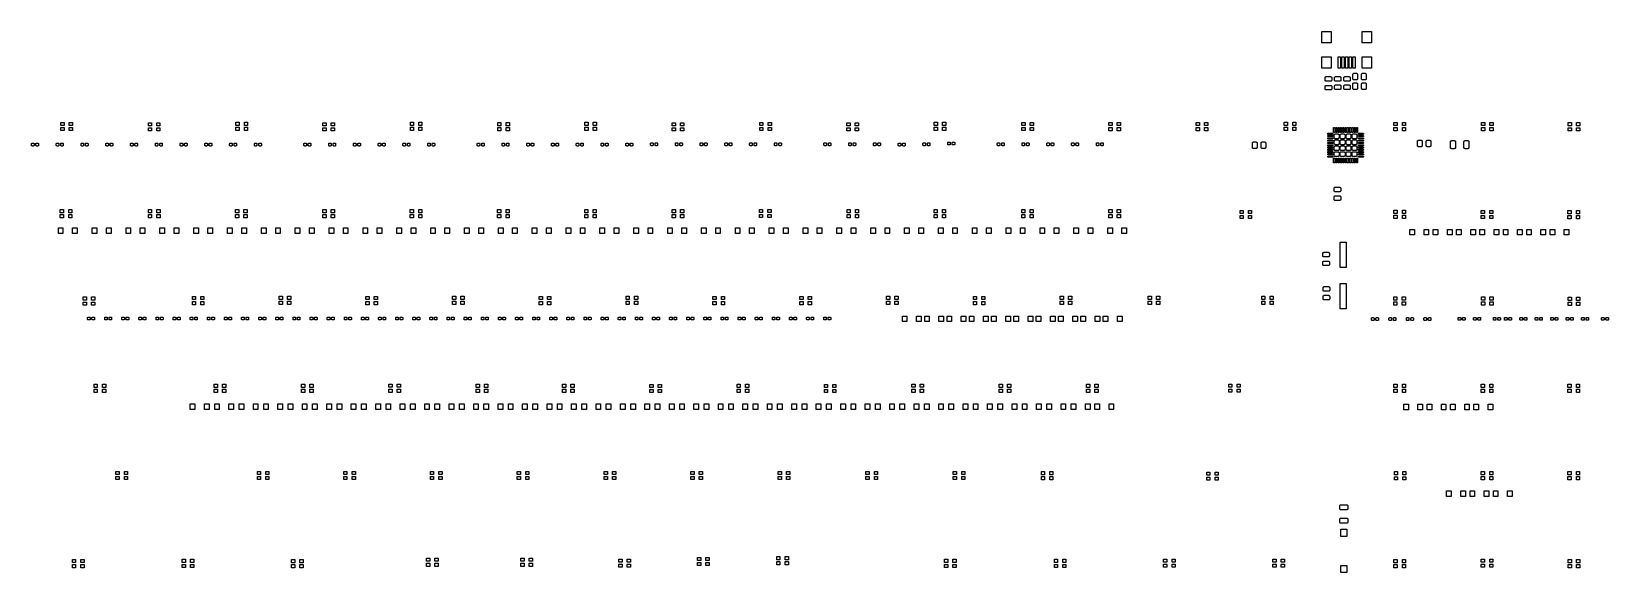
# Model space of a CAD drawing. Extents: x 1.3 to 14.8, y -4.8 to -0.1.
import ezdxf

# ---------------------------------------------------------------- set-up
doc = ezdxf.new("R2010")
doc.units = 0
doc.header["$MEASUREMENT"] = 0
doc.layers.add('BLACK', color=7, linetype='CONTINUOUS')

msp = doc.modelspace()

# ---------------------------------------------------------------- linework, layer by layer
at = {"layer": 'BLACK', "linetype": 'CONTINUOUS'}
for p, q in [((12.3698, -0.235472), (12.3698, -0.137047)), ((12.3698, -0.137047), (12.4485, -0.137047)), ((12.4485, -0.235472), (12.3698, -0.235472)), ((12.4485, -0.137047), (12.4485, -0.235472)), ((12.7162, -0.235472), (12.7162, -0.137047)), ((12.7162, -0.137047), (12.795, -0.137047)), ((12.795, -0.235472), (12.7162, -0.235472)), ((12.795, -0.137047), (12.795, -0.235472)), ((12.3698, -0.452008), (12.3698, -0.353583)), ((12.3698, -0.353583), (12.4485, -0.353583)), ((12.4485, -0.353583), (12.4485, -0.452008)), ((12.5095, -0.452008), (12.5095, -0.353583)), ((12.5095, -0.353583), (12.5292, -0.353583)), ((12.5292, -0.353583), (12.5292, -0.452008)), ((12.541, -0.452008), (12.541, -0.353583)), ((12.541, -0.353583), (12.5607, -0.353583)), ((12.5607, -0.353583), (12.5607, -0.452008)), ((12.5725, -0.452008), (12.5725, -0.353583)), ((12.5725, -0.353583), (12.5922, -0.353583)), ((12.5922, -0.353583), (12.5922, -0.452008)), ((12.604, -0.452008), (12.604, -0.353583)), ((12.604, -0.353583), (12.6237, -0.353583)), ((12.6237, -0.353583), (12.6237, -0.452008)), ((12.6355, -0.452008), (12.6355, -0.353583)), ((12.6355, -0.353583), (12.6552, -0.353583)), ((12.6552, -0.353583), (12.6552, -0.452008)), ((12.7162, -0.452008), (12.7162, -0.353583)), ((12.7162, -0.353583), (12.795, -0.353583)), ((12.795, -0.353583), (12.795, -0.452008)), ((12.4485, -0.452008), (12.3698, -0.452008)), ((12.3965, -0.535157), (12.3966, -0.533237)), ((12.3965, -0.554843), (12.3965, -0.535157)), ((12.3966, -0.533237), (12.3972, -0.531391)), ((12.3972, -0.531391), (12.3981, -0.529689)), ((12.3981, -0.529689), (12.3993, -0.528198)), ((12.3993, -0.528198), (12.4008, -0.526974)), ((12.4008, -0.526974), (12.4025, -0.526064)), ((12.4025, -0.526064), (12.4044, -0.525504)), ((12.4044, -0.525504), (12.4063, -0.525315)), ((12.4063, -0.525315), (12.4437, -0.525315)), ((12.4437, -0.525315), (12.4456, -0.525504)), ((12.4456, -0.525504), (12.4475, -0.526064)), ((12.4475, -0.526064), (12.4492, -0.526974)), ((12.4492, -0.526974), (12.4507, -0.528198)), ((12.4507, -0.528198), (12.4519, -0.529689)), ((12.4519, -0.529689), (12.4528, -0.531391)), ((12.4528, -0.531391), (12.4534, -0.533237)), ((12.4534, -0.533237), (12.4535, -0.535157)), ((12.4535, -0.535157), (12.4535, -0.554843)), ((12.4774, -0.534665), (12.4776, -0.532745)), ((12.4774, -0.555335), (12.4774, -0.534665)), ((12.4776, -0.532745), (12.4782, -0.530899)), ((12.4782, -0.530899), (12.4791, -0.529197)), ((12.4791, -0.529197), (12.4803, -0.527706)), ((12.4803, -0.527706), (12.4818, -0.526482)), ((12.4818, -0.526482), (12.4835, -0.525572)), ((12.4835, -0.525572), (12.4854, -0.525012)), ((12.4854, -0.525012), (12.4873, -0.524823)), ((12.4873, -0.524823), (12.5227, -0.524823)), ((12.5292, -0.452008), (12.5095, -0.452008)), ((12.5227, -0.524823), (12.5246, -0.525012)), ((12.5246, -0.525012), (12.5265, -0.525572)), ((12.5265, -0.525572), (12.5282, -0.526482)), ((12.5282, -0.526482), (12.5297, -0.527706)), ((12.5297, -0.527706), (12.5309, -0.529197)), ((12.5309, -0.529197), (12.5318, -0.530899)), ((12.5318, -0.530899), (12.5324, -0.532745)), ((12.5324, -0.532745), (12.5326, -0.534665)), ((12.5326, -0.534665), (12.5326, -0.555335)), ((12.5607, -0.452008), (12.541, -0.452008)), ((12.5574, -0.534665), (12.5576, -0.532745)), ((12.5574, -0.555335), (12.5574, -0.534665)), ((12.5576, -0.532745), (12.5582, -0.530899)), ((12.5582, -0.530899), (12.5591, -0.529197)), ((12.5591, -0.529197), (12.5603, -0.527706)), ((12.5603, -0.527706), (12.5618, -0.526482)), ((12.5618, -0.526482), (12.5635, -0.525572)), ((12.5635, -0.525572), (12.5654, -0.525012)), ((12.5654, -0.525012), (12.5673, -0.524823)), ((12.5673, -0.524823), (12.6027, -0.524823)), ((12.5922, -0.452008), (12.5725, -0.452008)), ((12.6027, -0.524823), (12.6046, -0.525012)), ((12.6237, -0.452008), (12.604, -0.452008)), ((12.6046, -0.525012), (12.6065, -0.525572)), ((12.6065, -0.525572), (12.6082, -0.526482)), ((12.6082, -0.526482), (12.6097, -0.527706)), ((12.6097, -0.527706), (12.6109, -0.529197)), ((12.6109, -0.529197), (12.6118, -0.530899)), ((12.6118, -0.530899), (12.6124, -0.532745)), ((12.6124, -0.532745), (12.6126, -0.534665)), ((12.6126, -0.534665), (12.6126, -0.555335)), ((12.6354, -0.506299), (12.6356, -0.504379)), ((12.6354, -0.543701), (12.6354, -0.506299)), ((12.6552, -0.452008), (12.6355, -0.452008)), ((12.6356, -0.504379), (12.6362, -0.502533)), ((12.6362, -0.502533), (12.6371, -0.500831)), ((12.6371, -0.500831), (12.6383, -0.499339)), ((12.6383, -0.499339), (12.6398, -0.498115)), ((12.6398, -0.498115), (12.6415, -0.497206)), ((12.6415, -0.497206), (12.6434, -0.496646)), ((12.6434, -0.496646), (12.6453, -0.496457)), ((12.6453, -0.496457), (12.665, -0.496457)), ((12.665, -0.496457), (12.6669, -0.496646)), ((12.6669, -0.496646), (12.6687, -0.497206)), ((12.6687, -0.497206), (12.6704, -0.498115)), ((12.6704, -0.498115), (12.6719, -0.499339)), ((12.6719, -0.499339), (12.6731, -0.500831)), ((12.6731, -0.500831), (12.6741, -0.502533)), ((12.6741, -0.502533), (12.6746, -0.504379)), ((12.6746, -0.504379), (12.6748, -0.506299)), ((12.6748, -0.506299), (12.6748, -0.543701)), ((12.7102, -0.506299), (12.7104, -0.504379)), ((12.7102, -0.543701), (12.7102, -0.506299)), ((12.7104, -0.504379), (12.711, -0.502533)), ((12.711, -0.502533), (12.7119, -0.500831)), ((12.7119, -0.500831), (12.7131, -0.499339)), ((12.7131, -0.499339), (12.7146, -0.498115)), ((12.7146, -0.498115), (12.7163, -0.497206)), ((12.795, -0.452008), (12.7162, -0.452008)), ((12.7163, -0.497206), (12.7182, -0.496646)), ((12.7182, -0.496646), (12.7201, -0.496457)), ((12.7201, -0.496457), (12.7398, -0.496457)), ((12.7398, -0.496457), (12.7417, -0.496646)), ((12.7417, -0.496646), (12.7435, -0.497206)), ((12.7435, -0.497206), (12.7452, -0.498115)), ((12.7452, -0.498115), (12.7467, -0.499339)), ((12.7467, -0.499339), (12.7479, -0.500831)), ((12.7479, -0.500831), (12.7489, -0.502533)), ((12.7489, -0.502533), (12.7494, -0.504379)), ((12.7494, -0.504379), (12.7496, -0.506299)), ((12.7496, -0.506299), (12.7496, -0.543701)), ((12.3966, -0.556763), (12.3965, -0.554843)), ((12.3965, -0.609961), (12.3966, -0.60804)), ((12.3965, -0.629646), (12.3965, -0.609961)), ((12.3966, -0.631566), (12.3965, -0.629646)), ((12.3972, -0.558609), (12.3966, -0.556763)), ((12.3966, -0.60804), (12.3972, -0.606194)), ((12.3972, -0.633412), (12.3966, -0.631566)), ((12.3981, -0.560311), (12.3972, -0.558609)), ((12.3972, -0.606194), (12.3981, -0.604492)), ((12.3981, -0.635114), (12.3972, -0.633412)), ((12.3993, -0.561802), (12.3981, -0.560311)), ((12.3981, -0.604492), (12.3993, -0.603001)), ((12.3993, -0.636605), (12.3981, -0.635114)), ((12.4008, -0.563026), (12.3993, -0.561802)), ((12.3993, -0.603001), (12.4008, -0.601777)), ((12.4008, -0.637829), (12.3993, -0.636605)), ((12.4025, -0.563936), (12.4008, -0.563026)), ((12.4008, -0.601777), (12.4025, -0.600867)), ((12.4025, -0.638739), (12.4008, -0.637829)), ((12.4044, -0.564496), (12.4025, -0.563936)), ((12.4025, -0.600867), (12.4044, -0.600307)), ((12.4044, -0.639299), (12.4025, -0.638739)), ((12.4063, -0.564685), (12.4044, -0.564496)), ((12.4044, -0.600307), (12.4063, -0.600118)), ((12.4063, -0.639488), (12.4044, -0.639299)), ((12.4437, -0.564685), (12.4063, -0.564685)), ((12.4063, -0.600118), (12.4437, -0.600118)), ((12.4437, -0.639488), (12.4063, -0.639488)), ((12.4456, -0.564496), (12.4437, -0.564685)), ((12.4437, -0.600118), (12.4456, -0.600307)), ((12.4456, -0.639299), (12.4437, -0.639488)), ((12.4475, -0.563936), (12.4456, -0.564496)), ((12.4456, -0.600307), (12.4475, -0.600867)), ((12.4475, -0.638739), (12.4456, -0.639299)), ((12.4492, -0.563026), (12.4475, -0.563936)), ((12.4475, -0.600867), (12.4492, -0.601777)), ((12.4492, -0.637829), (12.4475, -0.638739)), ((12.4507, -0.561802), (12.4492, -0.563026)), ((12.4492, -0.601777), (12.4507, -0.603001)), ((12.4507, -0.636605), (12.4492, -0.637829)), ((12.4519, -0.560311), (12.4507, -0.561802)), ((12.4507, -0.603001), (12.4519, -0.604492)), ((12.4519, -0.635114), (12.4507, -0.636605)), ((12.4528, -0.558609), (12.4519, -0.560311)), ((12.4519, -0.604492), (12.4528, -0.606194)), ((12.4528, -0.633412), (12.4519, -0.635114)), ((12.4534, -0.556763), (12.4528, -0.558609)), ((12.4528, -0.606194), (12.4534, -0.60804)), ((12.4534, -0.631566), (12.4528, -0.633412)), ((12.4535, -0.554843), (12.4534, -0.556763)), ((12.4534, -0.60804), (12.4535, -0.609961)), ((12.4535, -0.629646), (12.4534, -0.631566)), ((12.4535, -0.609961), (12.4535, -0.629646)), ((12.4776, -0.557255), (12.4774, -0.555335)), ((12.4774, -0.606516), (12.4776, -0.604596)), ((12.4774, -0.627185), (12.4774, -0.606516)), ((12.4776, -0.629105), (12.4774, -0.627185)), ((12.4782, -0.559101), (12.4776, -0.557255)), ((12.4776, -0.604596), (12.4782, -0.602749)), ((12.4782, -0.630952), (12.4776, -0.629105)), ((12.4791, -0.560803), (12.4782, -0.559101)), ((12.4782, -0.602749), (12.4791, -0.601048)), ((12.4791, -0.632653), (12.4782, -0.630952)), ((12.4803, -0.562294), (12.4791, -0.560803)), ((12.4791, -0.601048), (12.4803, -0.599556)), ((12.4803, -0.634145), (12.4791, -0.632653)), ((12.4818, -0.563518), (12.4803, -0.562294)), ((12.4803, -0.599556), (12.4818, -0.598332)), ((12.4818, -0.635369), (12.4803, -0.634145)), ((12.4835, -0.564428), (12.4818, -0.563518)), ((12.4818, -0.598332), (12.4835, -0.597422)), ((12.4835, -0.636278), (12.4818, -0.635369)), ((12.4854, -0.564988), (12.4835, -0.564428)), ((12.4835, -0.597422), (12.4854, -0.596862)), ((12.4854, -0.636838), (12.4835, -0.636278)), ((12.4873, -0.565177), (12.4854, -0.564988)), ((12.4854, -0.596862), (12.4873, -0.596673)), ((12.4873, -0.637028), (12.4854, -0.636838)), ((12.5227, -0.565177), (12.4873, -0.565177)), ((12.4873, -0.596673), (12.5227, -0.596673)), ((12.5227, -0.637028), (12.4873, -0.637028)), ((12.5246, -0.564988), (12.5227, -0.565177)), ((12.5227, -0.596673), (12.5246, -0.596862)), ((12.5246, -0.636838), (12.5227, -0.637028)), ((12.5265, -0.564428), (12.5246, -0.564988)), ((12.5246, -0.596862), (12.5265, -0.597422)), ((12.5265, -0.636278), (12.5246, -0.636838)), ((12.5282, -0.563518), (12.5265, -0.564428)), ((12.5265, -0.597422), (12.5282, -0.598332)), ((12.5282, -0.635369), (12.5265, -0.636278)), ((12.5297, -0.562294), (12.5282, -0.563518)), ((12.5282, -0.598332), (12.5297, -0.599556)), ((12.5297, -0.634145), (12.5282, -0.635369)), ((12.5309, -0.560803), (12.5297, -0.562294)), ((12.5297, -0.599556), (12.5309, -0.601048)), ((12.5309, -0.632653), (12.5297, -0.634145)), ((12.5318, -0.559101), (12.5309, -0.560803)), ((12.5309, -0.601048), (12.5318, -0.602749)), ((12.5318, -0.630952), (12.5309, -0.632653)), ((12.5324, -0.557255), (12.5318, -0.559101)), ((12.5318, -0.602749), (12.5324, -0.604596)), ((12.5324, -0.629105), (12.5318, -0.630952)), ((12.5326, -0.555335), (12.5324, -0.557255)), ((12.5324, -0.604596), (12.5326, -0.606516)), ((12.5326, -0.627185), (12.5324, -0.629105)), ((12.5326, -0.606516), (12.5326, -0.627185)), ((12.5576, -0.557255), (12.5574, -0.555335)), ((12.5574, -0.606516), (12.5576, -0.604596)), ((12.5574, -0.627185), (12.5574, -0.606516)), ((12.5576, -0.629105), (12.5574, -0.627185)), ((12.5582, -0.559101), (12.5576, -0.557255)), ((12.5576, -0.604596), (12.5582, -0.602749)), ((12.5582, -0.630952), (12.5576, -0.629105)), ((12.5591, -0.560803), (12.5582, -0.559101)), ((12.5582, -0.602749), (12.5591, -0.601048)), ((12.5591, -0.632653), (12.5582, -0.630952)), ((12.5603, -0.562294), (12.5591, -0.560803)), ((12.5591, -0.601048), (12.5603, -0.599556)), ((12.5603, -0.634145), (12.5591, -0.632653)), ((12.5618, -0.563518), (12.5603, -0.562294)), ((12.5603, -0.599556), (12.5618, -0.598332)), ((12.5618, -0.635369), (12.5603, -0.634145)), ((12.5635, -0.564428), (12.5618, -0.563518)), ((12.5618, -0.598332), (12.5635, -0.597422)), ((12.5635, -0.636278), (12.5618, -0.635369)), ((12.5654, -0.564988), (12.5635, -0.564428)), ((12.5635, -0.597422), (12.5654, -0.596862)), ((12.5654, -0.636838), (12.5635, -0.636278)), ((12.5673, -0.565177), (12.5654, -0.564988)), ((12.5654, -0.596862), (12.5673, -0.596673)), ((12.5673, -0.637028), (12.5654, -0.636838)), ((12.6027, -0.565177), (12.5673, -0.565177)), ((12.5673, -0.596673), (12.6027, -0.596673)), ((12.6027, -0.637028), (12.5673, -0.637028)), ((12.6046, -0.564988), (12.6027, -0.565177)), ((12.6027, -0.596673), (12.6046, -0.596862)), ((12.6046, -0.636838), (12.6027, -0.637028)), ((12.6065, -0.564428), (12.6046, -0.564988)), ((12.6046, -0.596862), (12.6065, -0.597422)), ((12.6065, -0.636278), (12.6046, -0.636838)), ((12.6082, -0.563518), (12.6065, -0.564428)), ((12.6065, -0.597422), (12.6082, -0.598332)), ((12.6082, -0.635369), (12.6065, -0.636278)), ((12.6097, -0.562294), (12.6082, -0.563518)), ((12.6082, -0.598332), (12.6097, -0.599556)), ((12.6097, -0.634145), (12.6082, -0.635369)), ((12.6109, -0.560803), (12.6097, -0.562294)), ((12.6097, -0.599556), (12.6109, -0.601048)), ((12.6109, -0.632653), (12.6097, -0.634145)), ((12.6118, -0.559101), (12.6109, -0.560803)), ((12.6109, -0.601048), (12.6118, -0.602749)), ((12.6118, -0.630952), (12.6109, -0.632653)), ((12.6124, -0.557255), (12.6118, -0.559101)), ((12.6118, -0.602749), (12.6124, -0.604596)), ((12.6124, -0.629105), (12.6118, -0.630952)), ((12.6126, -0.555335), (12.6124, -0.557255)), ((12.6124, -0.604596), (12.6126, -0.606516)), ((12.6126, -0.627185), (12.6124, -0.629105)), ((12.6126, -0.606516), (12.6126, -0.627185)), ((12.6356, -0.545621), (12.6354, -0.543701)), ((12.6354, -0.588799), (12.6356, -0.586879)), ((12.6354, -0.626201), (12.6354, -0.588799)), ((12.6356, -0.628121), (12.6354, -0.626201)), ((12.6362, -0.547467), (12.6356, -0.545621)), ((12.6356, -0.586879), (12.6362, -0.585033)), ((12.6362, -0.629967), (12.6356, -0.628121)), ((12.6371, -0.549169), (12.6362, -0.547467)), ((12.6362, -0.585033), (12.6371, -0.583331)), ((12.6371, -0.631669), (12.6362, -0.629967)), ((12.6383, -0.550661), (12.6371, -0.549169)), ((12.6371, -0.583331), (12.6383, -0.581839)), ((12.6383, -0.633161), (12.6371, -0.631669)), ((12.6398, -0.551885), (12.6383, -0.550661)), ((12.6383, -0.581839), (12.6398, -0.580615)), ((12.6398, -0.634385), (12.6383, -0.633161)), ((12.6415, -0.552794), (12.6398, -0.551885)), ((12.6398, -0.580615), (12.6415, -0.579706)), ((12.6415, -0.635294), (12.6398, -0.634385)), ((12.6434, -0.553354), (12.6415, -0.552794)), ((12.6415, -0.579706), (12.6434, -0.579146)), ((12.6434, -0.635854), (12.6415, -0.635294)), ((12.6453, -0.553543), (12.6434, -0.553354)), ((12.6434, -0.579146), (12.6453, -0.578957)), ((12.6453, -0.636043), (12.6434, -0.635854)), ((12.665, -0.553543), (12.6453, -0.553543)), ((12.6453, -0.578957), (12.665, -0.578957)), ((12.665, -0.636043), (12.6453, -0.636043)), ((12.6669, -0.553354), (12.665, -0.553543)), ((12.665, -0.578957), (12.6669, -0.579146)), ((12.6669, -0.635854), (12.665, -0.636043)), ((12.6687, -0.552794), (12.6669, -0.553354)), ((12.6669, -0.579146), (12.6687, -0.579706)), ((12.6687, -0.635294), (12.6669, -0.635854)), ((12.6704, -0.551885), (12.6687, -0.552794)), ((12.6687, -0.579706), (12.6704, -0.580615)), ((12.6704, -0.634385), (12.6687, -0.635294)), ((12.6719, -0.550661), (12.6704, -0.551885)), ((12.6704, -0.580615), (12.6719, -0.581839)), ((12.6719, -0.633161), (12.6704, -0.634385)), ((12.6731, -0.549169), (12.6719, -0.550661)), ((12.6719, -0.581839), (12.6731, -0.583331)), ((12.6731, -0.631669), (12.6719, -0.633161)), ((12.6741, -0.547467), (12.6731, -0.549169)), ((12.6731, -0.583331), (12.6741, -0.585033)), ((12.6741, -0.629967), (12.6731, -0.631669)), ((12.6746, -0.545621), (12.6741, -0.547467)), ((12.6741, -0.585033), (12.6746, -0.586879)), ((12.6746, -0.628121), (12.6741, -0.629967)), ((12.6748, -0.543701), (12.6746, -0.545621)), ((12.6746, -0.586879), (12.6748, -0.588799)), ((12.6748, -0.626201), (12.6746, -0.628121)), ((12.6748, -0.588799), (12.6748, -0.626201)), ((12.7104, -0.545621), (12.7102, -0.543701)), ((12.7102, -0.588799), (12.7104, -0.586879)), ((12.7102, -0.626201), (12.7102, -0.588799)), ((12.7104, -0.628121), (12.7102, -0.626201)), ((12.711, -0.547467), (12.7104, -0.545621)), ((12.7104, -0.586879), (12.711, -0.585033)), ((12.711, -0.629967), (12.7104, -0.628121)), ((12.7119, -0.549169), (12.711, -0.547467)), ((12.711, -0.585033), (12.7119, -0.583331)), ((12.7119, -0.631669), (12.711, -0.629967)), ((12.7131, -0.550661), (12.7119, -0.549169)), ((12.7119, -0.583331), (12.7131, -0.581839)), ((12.7131, -0.633161), (12.7119, -0.631669)), ((12.7146, -0.551885), (12.7131, -0.550661)), ((12.7131, -0.581839), (12.7146, -0.580615)), ((12.7146, -0.634385), (12.7131, -0.633161)), ((12.7163, -0.552794), (12.7146, -0.551885)), ((12.7146, -0.580615), (12.7163, -0.579706)), ((12.7163, -0.635294), (12.7146, -0.634385)), ((12.7182, -0.553354), (12.7163, -0.552794)), ((12.7163, -0.579706), (12.7182, -0.579146)), ((12.7182, -0.635854), (12.7163, -0.635294)), ((12.7201, -0.553543), (12.7182, -0.553354)), ((12.7182, -0.579146), (12.7201, -0.578957)), ((12.7201, -0.636043), (12.7182, -0.635854)), ((12.7398, -0.553543), (12.7201, -0.553543)), ((12.7201, -0.578957), (12.7398, -0.578957)), ((12.7398, -0.636043), (12.7201, -0.636043)), ((12.7417, -0.553354), (12.7398, -0.553543)), ((12.7398, -0.578957), (12.7417, -0.579146)), ((12.7417, -0.635854), (12.7398, -0.636043)), ((12.7435, -0.552794), (12.7417, -0.553354)), ((12.7417, -0.579146), (12.7435, -0.579706)), ((12.7435, -0.635294), (12.7417, -0.635854)), ((12.7452, -0.551885), (12.7435, -0.552794)), ((12.7435, -0.579706), (12.7452, -0.580615)), ((12.7452, -0.634385), (12.7435, -0.635294)), ((12.7467, -0.550661), (12.7452, -0.551885)), ((12.7452, -0.580615), (12.7467, -0.581839)), ((12.7467, -0.633161), (12.7452, -0.634385)), ((12.7479, -0.549169), (12.7467, -0.550661)), ((12.7467, -0.581839), (12.7479, -0.583331)), ((12.7479, -0.631669), (12.7467, -0.633161)), ((12.7489, -0.547467), (12.7479, -0.549169)), ((12.7479, -0.583331), (12.7489, -0.585033)), ((12.7489, -0.629967), (12.7479, -0.631669)), ((12.7494, -0.545621), (12.7489, -0.547467)), ((12.7489, -0.585033), (12.7494, -0.586879)), ((12.7494, -0.628121), (12.7489, -0.629967)), ((12.7496, -0.543701), (12.7494, -0.545621)), ((12.7494, -0.586879), (12.7496, -0.588799)), ((12.7496, -0.626201), (12.7494, -0.628121)), ((12.7496, -0.588799), (12.7496, -0.626201)), ((1.5402, -0.946126), (1.5402, -0.918567)), ((1.5402, -0.918567), (1.56776, -0.918567)), ((1.56776, -0.946126), (1.5402, -0.946126)), ((1.56776, -0.918567), (1.56776, -0.946126)), ((1.61224, -0.946126), (1.61224, -0.918567)), ((1.61224, -0.918567), (1.6398, -0.918567)), ((1.6398, -0.946126), (1.61224, -0.946126)), ((1.6398, -0.918567), (1.6398, -0.946126)), ((2.29222, -0.948472), (2.29222, -0.920913)), ((2.29222, -0.920913), (2.31978, -0.920913)), ((2.31978, -0.920913), (2.31978, -0.948472)), ((2.36427, -0.948472), (2.36427, -0.920913)), ((2.36427, -0.920913), (2.39183, -0.920913)), ((2.39183, -0.920913), (2.39183, -0.948472)), ((3.04422, -0.944472), (3.04422, -0.916913)), ((3.04422, -0.916913), (3.07178, -0.916913)), ((3.07178, -0.944472), (3.04422, -0.944472)), ((3.07178, -0.916913), (3.07178, -0.944472)), ((3.11627, -0.944472), (3.11627, -0.916913)), ((3.11627, -0.916913), (3.14383, -0.916913)), ((3.14383, -0.944472), (3.11627, -0.944472)), ((3.14383, -0.916913), (3.14383, -0.944472)), ((3.79022, -0.948472), (3.79022, -0.920913)), ((3.79022, -0.920913), (3.81778, -0.920913)), ((3.81778, -0.920913), (3.81778, -0.948472)), ((3.86227, -0.948472), (3.86227, -0.920913)), ((3.86227, -0.920913), (3.88983, -0.920913)), ((3.88983, -0.920913), (3.88983, -0.948472)), ((4.5422, -0.944472), (4.5422, -0.916913)), ((4.5422, -0.916913), (4.56976, -0.916913)), ((4.56976, -0.944472), (4.5422, -0.944472)), ((4.56976, -0.916913), (4.56976, -0.944472)), ((4.61425, -0.944472), (4.61425, -0.916913)), ((4.61425, -0.916913), (4.64181, -0.916913)), ((4.64181, -0.944472), (4.61425, -0.944472)), ((4.64181, -0.916913), (4.64181, -0.944472)), ((5.2922, -0.94778), (5.2922, -0.92022)), ((5.2922, -0.92022), (5.31976, -0.92022)), ((5.31976, -0.94778), (5.2922, -0.94778)), ((5.31976, -0.92022), (5.31976, -0.94778)), ((5.36425, -0.94778), (5.36425, -0.92022)), ((5.36425, -0.92022), (5.39181, -0.92022)), ((5.39181, -0.94778), (5.36425, -0.94778)), ((5.39181, -0.92022), (5.39181, -0.94778)), ((6.04024, -0.944472), (6.04024, -0.916913)), ((6.04024, -0.916913), (6.0678, -0.916913)), ((6.0678, -0.944472), (6.04024, -0.944472)), ((6.0678, -0.916913), (6.0678, -0.944472)), ((6.11228, -0.944472), (6.11228, -0.916913)), ((6.11228, -0.916913), (6.13984, -0.916913)), ((6.13984, -0.944472), (6.11228, -0.944472)), ((6.13984, -0.916913), (6.13984, -0.944472)), ((6.79024, -0.948472), (6.79024, -0.920913)), ((6.79024, -0.920913), (6.8178, -0.920913)), ((6.8178, -0.920913), (6.8178, -0.948472)), ((6.86228, -0.948472), (6.86228, -0.920913)), ((6.86228, -0.920913), (6.88984, -0.920913)), ((6.88984, -0.920913), (6.88984, -0.948472)), ((7.5422, -0.946126), (7.5422, -0.918567)), ((7.5422, -0.918567), (7.56976, -0.918567)), ((7.56976, -0.946126), (7.5422, -0.946126)), ((7.56976, -0.918567), (7.56976, -0.946126)), ((7.61425, -0.946126), (7.61425, -0.918567)), ((7.61425, -0.918567), (7.64181, -0.918567)), ((7.64181, -0.946126), (7.61425, -0.946126)), ((7.64181, -0.918567), (7.64181, -0.946126)), ((8.29024, -0.948472), (8.29024, -0.920913)), ((8.29024, -0.920913), (8.3178, -0.920913)), ((8.3178, -0.920913), (8.3178, -0.948472)), ((8.36228, -0.948472), (8.36228, -0.920913)), ((8.36228, -0.920913), (8.38984, -0.920913)), ((8.38984, -0.920913), (8.38984, -0.948472)), ((9.04024, -0.944472), (9.04024, -0.916913)), ((9.04024, -0.916913), (9.0678, -0.916913)), ((9.0678, -0.944472), (9.04024, -0.944472)), ((9.0678, -0.916913), (9.0678, -0.944472)), ((9.11228, -0.944472), (9.11228, -0.916913)), ((9.11228, -0.916913), (9.13984, -0.916913)), ((9.13984, -0.944472), (9.11228, -0.944472)), ((9.13984, -0.916913), (9.13984, -0.944472)), ((9.7922, -0.94578), (9.7922, -0.91822)), ((9.7922, -0.91822), (9.81976, -0.91822)), ((9.81976, -0.94578), (9.7922, -0.94578)), ((9.81976, -0.91822), (9.81976, -0.94578)), ((9.86425, -0.94578), (9.86425, -0.91822)), ((9.86425, -0.91822), (9.89181, -0.91822)), ((9.89181, -0.94578), (9.86425, -0.94578)), ((9.89181, -0.91822), (9.89181, -0.94578)), ((10.5402, -0.946472), (10.5402, -0.918913)), ((10.5402, -0.918913), (10.5678, -0.918913)), ((10.5678, -0.946472), (10.5402, -0.946472)), ((10.5678, -0.918913), (10.5678, -0.946472)), ((10.6123, -0.946472), (10.6123, -0.918913)), ((10.6123, -0.918913), (10.6398, -0.918913)), ((10.6398, -0.946472), (10.6123, -0.946472)), ((10.6398, -0.918913), (10.6398, -0.946472)), ((11.2902, -0.946472), (11.2902, -0.918913)), ((11.2902, -0.918913), (11.3178, -0.918913)), ((11.3178, -0.946472), (11.2902, -0.946472)), ((11.3178, -0.918913), (11.3178, -0.946472)), ((11.3623, -0.946472), (11.3623, -0.918913)), ((11.3623, -0.918913), (11.3898, -0.918913)), ((11.3898, -0.946472), (11.3623, -0.946472)), ((11.3898, -0.918913), (11.3898, -0.946472)), ((12.0462, -0.944472), (12.0462, -0.916913)), ((12.0462, -0.916913), (12.0738, -0.916913)), ((12.0738, -0.944472), (12.0462, -0.944472)), ((12.0738, -0.916913), (12.0738, -0.944472)), ((12.1183, -0.944472), (12.1183, -0.916913)), ((12.1183, -0.916913), (12.1458, -0.916913)), ((12.1458, -0.944472), (12.1183, -0.944472)), ((12.1458, -0.916913), (12.1458, -0.944472)), ((12.9882, -0.946472), (12.9882, -0.918913)), ((12.9882, -0.918913), (13.0158, -0.918913)), ((13.0158, -0.946472), (12.9882, -0.946472)), ((13.0158, -0.918913), (13.0158, -0.946472)), ((13.0603, -0.946472), (13.0603, -0.918913)), ((13.0603, -0.918913), (13.0878, -0.918913)), ((13.0878, -0.946472), (13.0603, -0.946472)), ((13.0878, -0.918913), (13.0878, -0.946472)), ((13.7402, -0.946472), (13.7402, -0.918913)), ((13.7402, -0.918913), (13.7678, -0.918913)), ((13.7678, -0.946472), (13.7402, -0.946472)), ((13.7678, -0.918913), (13.7678, -0.946472)), ((13.8123, -0.946472), (13.8123, -0.918913)), ((13.8123, -0.918913), (13.8398, -0.918913)), ((13.8398, -0.946472), (13.8123, -0.946472)), ((13.8398, -0.918913), (13.8398, -0.946472)), ((14.4842, -0.948126), (14.4842, -0.920567)), ((14.4842, -0.920567), (14.5118, -0.920567)), ((14.5118, -0.920567), (14.5118, -0.948126)), ((14.5563, -0.948126), (14.5563, -0.920567)), ((14.5563, -0.920567), (14.5838, -0.920567)), ((14.5838, -0.920567), (14.5838, -0.948126)), ((1.5402, -0.989433), (1.5402, -0.961874)), ((1.5402, -0.961874), (1.56776, -0.961874)), ((1.56776, -0.989433), (1.5402, -0.989433)), ((1.56776, -0.961874), (1.56776, -0.989433)), ((1.61224, -0.989433), (1.61224, -0.961874)), ((1.61224, -0.961874), (1.6398, -0.961874)), ((1.6398, -0.989433), (1.61224, -0.989433)), ((1.6398, -0.961874), (1.6398, -0.989433)), ((2.31978, -0.948472), (2.29222, -0.948472)), ((2.29222, -0.99178), (2.29222, -0.96422)), ((2.29222, -0.96422), (2.31978, -0.96422)), ((2.31978, -0.99178), (2.29222, -0.99178)), ((2.31978, -0.96422), (2.31978, -0.99178)), ((2.39183, -0.948472), (2.36427, -0.948472)), ((2.36427, -0.99178), (2.36427, -0.96422)), ((2.36427, -0.96422), (2.39183, -0.96422)), ((2.39183, -0.99178), (2.36427, -0.99178)), ((2.39183, -0.96422), (2.39183, -0.99178)), ((3.04422, -0.98778), (3.04422, -0.96022)), ((3.04422, -0.96022), (3.07178, -0.96022)), ((3.07178, -0.98778), (3.04422, -0.98778)), ((3.07178, -0.96022), (3.07178, -0.98778)), ((3.11627, -0.98778), (3.11627, -0.96022)), ((3.11627, -0.96022), (3.14383, -0.96022)), ((3.14383, -0.98778), (3.11627, -0.98778)), ((3.14383, -0.96022), (3.14383, -0.98778)), ((3.81778, -0.948472), (3.79022, -0.948472)), ((3.79022, -0.99178), (3.79022, -0.96422)), ((3.79022, -0.96422), (3.81778, -0.96422)), ((3.81778, -0.99178), (3.79022, -0.99178)), ((3.81778, -0.96422), (3.81778, -0.99178)), ((3.88983, -0.948472), (3.86227, -0.948472)), ((3.86227, -0.99178), (3.86227, -0.96422)), ((3.86227, -0.96422), (3.88983, -0.96422)), ((3.88983, -0.99178), (3.86227, -0.99178)), ((3.88983, -0.96422), (3.88983, -0.99178)), ((4.5422, -0.98778), (4.5422, -0.96022)), ((4.5422, -0.96022), (4.56976, -0.96022)), ((4.56976, -0.98778), (4.5422, -0.98778)), ((4.56976, -0.96022), (4.56976, -0.98778)), ((4.61425, -0.98778), (4.61425, -0.96022)), ((4.61425, -0.96022), (4.64181, -0.96022)), ((4.64181, -0.98778), (4.61425, -0.98778)), ((4.64181, -0.96022), (4.64181, -0.98778)), ((5.2922, -0.991087), (5.2922, -0.963528)), ((5.2922, -0.963528), (5.31976, -0.963528)), ((5.31976, -0.991087), (5.2922, -0.991087)), ((5.31976, -0.963528), (5.31976, -0.991087)), ((5.36425, -0.991087), (5.36425, -0.963528)), ((5.36425, -0.963528), (5.39181, -0.963528)), ((5.39181, -0.991087), (5.36425, -0.991087)), ((5.39181, -0.963528), (5.39181, -0.991087)), ((6.04024, -0.98778), (6.04024, -0.96022)), ((6.04024, -0.96022), (6.0678, -0.96022)), ((6.0678, -0.98778), (6.04024, -0.98778)), ((6.0678, -0.96022), (6.0678, -0.98778)), ((6.11228, -0.98778), (6.11228, -0.96022)), ((6.11228, -0.96022), (6.13984, -0.96022)), ((6.13984, -0.98778), (6.11228, -0.98778)), ((6.13984, -0.96022), (6.13984, -0.98778)), ((6.8178, -0.948472), (6.79024, -0.948472)), ((6.79024, -0.99178), (6.79024, -0.96422)), ((6.79024, -0.96422), (6.8178, -0.96422)), ((6.8178, -0.99178), (6.79024, -0.99178)), ((6.8178, -0.96422), (6.8178, -0.99178)), ((6.88984, -0.948472), (6.86228, -0.948472)), ((6.86228, -0.99178), (6.86228, -0.96422)), ((6.86228, -0.96422), (6.88984, -0.96422)), ((6.88984, -0.99178), (6.86228, -0.99178)), ((6.88984, -0.96422), (6.88984, -0.99178)), ((7.5422, -0.989433), (7.5422, -0.961874)), ((7.5422, -0.961874), (7.56976, -0.961874)), ((7.56976, -0.989433), (7.5422, -0.989433)), ((7.56976, -0.961874), (7.56976, -0.989433)), ((7.61425, -0.989433), (7.61425, -0.961874)), ((7.61425, -0.961874), (7.64181, -0.961874)), ((7.64181, -0.989433), (7.61425, -0.989433)), ((7.64181, -0.961874), (7.64181, -0.989433)), ((8.3178, -0.948472), (8.29024, -0.948472)), ((8.29024, -0.99178), (8.29024, -0.96422)), ((8.29024, -0.96422), (8.3178, -0.96422)), ((8.3178, -0.99178), (8.29024, -0.99178)), ((8.3178, -0.96422), (8.3178, -0.99178)), ((8.38984, -0.948472), (8.36228, -0.948472)), ((8.36228, -0.99178), (8.36228, -0.96422)), ((8.36228, -0.96422), (8.38984, -0.96422)), ((8.38984, -0.99178), (8.36228, -0.99178)), ((8.38984, -0.96422), (8.38984, -0.99178)), ((9.04024, -0.98778), (9.04024, -0.96022)), ((9.04024, -0.96022), (9.0678, -0.96022)), ((9.0678, -0.98778), (9.04024, -0.98778)), ((9.0678, -0.96022), (9.0678, -0.98778)), ((9.11228, -0.98778), (9.11228, -0.96022)), ((9.11228, -0.96022), (9.13984, -0.96022)), ((9.13984, -0.98778), (9.11228, -0.98778)), ((9.13984, -0.96022), (9.13984, -0.98778)), ((9.7922, -0.989087), (9.7922, -0.961528)), ((9.7922, -0.961528), (9.81976, -0.961528)), ((9.81976, -0.989087), (9.7922, -0.989087)), ((9.81976, -0.961528), (9.81976, -0.989087)), ((9.86425, -0.989087), (9.86425, -0.961528)), ((9.86425, -0.961528), (9.89181, -0.961528)), ((9.89181, -0.989087), (9.86425, -0.989087)), ((9.89181, -0.961528), (9.89181, -0.989087)), ((10.5402, -0.98978), (10.5402, -0.96222)), ((10.5402, -0.96222), (10.5678, -0.96222)), ((10.5678, -0.98978), (10.5402, -0.98978)), ((10.5678, -0.96222), (10.5678, -0.98978)), ((10.6123, -0.98978), (10.6123, -0.96222)), ((10.6123, -0.96222), (10.6398, -0.96222)), ((10.6398, -0.98978), (10.6123, -0.98978)), ((10.6398, -0.96222), (10.6398, -0.98978)), ((11.2902, -0.98978), (11.2902, -0.96222)), ((11.2902, -0.96222), (11.3178, -0.96222)), ((11.3178, -0.98978), (11.2902, -0.98978)), ((11.3178, -0.96222), (11.3178, -0.98978)), ((11.3623, -0.98978), (11.3623, -0.96222)), ((11.3623, -0.96222), (11.3898, -0.96222)), ((11.3898, -0.98978), (11.3623, -0.98978)), ((11.3898, -0.96222), (11.3898, -0.98978)), ((12.0462, -0.98778), (12.0462, -0.96022)), ((12.0462, -0.96022), (12.0738, -0.96022)), ((12.0738, -0.98778), (12.0462, -0.98778)), ((12.0738, -0.96022), (12.0738, -0.98778)), ((12.1183, -0.98778), (12.1183, -0.96022)), ((12.1183, -0.96022), (12.1458, -0.96022)), ((12.1458, -0.98778), (12.1183, -0.98778)), ((12.1458, -0.96022), (12.1458, -0.98778)), ((12.42, -1.01363), (12.4201, -1.01317)), ((12.42, -1.01411), (12.42, -1.01363)), ((12.42, -1.01904), (12.42, -1.01411)), ((12.42, -1.01952), (12.42, -1.01904)), ((12.4201, -1.01998), (12.42, -1.01952)), ((12.42, -1.03332), (12.4201, -1.03286)), ((12.42, -1.0338), (12.42, -1.03332)), ((12.42, -1.03872), (12.42, -1.0338)), ((12.42, -1.0392), (12.42, -1.03872)), ((12.4201, -1.03966), (12.42, -1.0392)), ((12.42, -1.053), (12.4201, -1.05254)), ((12.42, -1.05348), (12.42, -1.053)), ((12.42, -1.05841), (12.42, -1.05348)), ((12.42, -1.05889), (12.42, -1.05841)), ((12.4201, -1.05935), (12.42, -1.05889)), ((12.42, -1.07269), (12.4201, -1.07223)), ((12.42, -1.07317), (12.42, -1.07269)), ((12.42, -1.07809), (12.42, -1.07317)), ((12.42, -1.07857), (12.42, -1.07809)), ((12.4201, -1.07903), (12.42, -1.07857)), ((12.4201, -1.01317), (12.4204, -1.01275)), ((12.4204, -1.0204), (12.4201, -1.01998)), ((12.4201, -1.03286), (12.4204, -1.03243)), ((12.4204, -1.04009), (12.4201, -1.03966)), ((12.4201, -1.05254), (12.4204, -1.05212)), ((12.4204, -1.05977), (12.4201, -1.05935)), ((12.4201, -1.07223), (12.4204, -1.0718)), ((12.4204, -1.07946), (12.4201, -1.07903)), ((12.4204, -1.01275), (12.4207, -1.01237)), ((12.4207, -1.02078), (12.4204, -1.0204)), ((12.4204, -1.03243), (12.4207, -1.03206)), ((12.4207, -1.04046), (12.4204, -1.04009)), ((12.4204, -1.05212), (12.4207, -1.05174)), ((12.4207, -1.06015), (12.4204, -1.05977)), ((12.4204, -1.0718), (12.4207, -1.07143)), ((12.4207, -1.07983), (12.4204, -1.07946)), ((12.4207, -1.01237), (12.4211, -1.01207)), ((12.4211, -1.02108), (12.4207, -1.02078)), ((12.4207, -1.03206), (12.4211, -1.03175)), ((12.4211, -1.04077), (12.4207, -1.04046)), ((12.4207, -1.05174), (12.4211, -1.05144)), ((12.4211, -1.06045), (12.4207, -1.06015)), ((12.4207, -1.07143), (12.4211, -1.07112)), ((12.4211, -1.08014), (12.4207, -1.07983)), ((12.4211, -1.01207), (12.4215, -1.01184)), ((12.4215, -1.02131), (12.4211, -1.02108)), ((12.4211, -1.03175), (12.4215, -1.03153)), ((12.4215, -1.04099), (12.4211, -1.04077)), ((12.4211, -1.05144), (12.4215, -1.05121)), ((12.4215, -1.06068), (12.4211, -1.06045)), ((12.4211, -1.07112), (12.4215, -1.0709)), ((12.4215, -1.08036), (12.4211, -1.08014)), ((12.4215, -1.01184), (12.4219, -1.0117)), ((12.4219, -1.02145), (12.4215, -1.02131)), ((12.4215, -1.03153), (12.4219, -1.03139)), ((12.4219, -1.04113), (12.4215, -1.04099)), ((12.4215, -1.05121), (12.4219, -1.05107)), ((12.4219, -1.06082), (12.4215, -1.06068)), ((12.4215, -1.0709), (12.4219, -1.07076)), ((12.4219, -1.0805), (12.4215, -1.08036)), ((12.4219, -1.0117), (12.4224, -1.01165)), ((12.4224, -1.0215), (12.4219, -1.02145)), ((12.4219, -1.03139), (12.4224, -1.03134)), ((12.4224, -1.04118), (12.4219, -1.04113)), ((12.4219, -1.05107), (12.4224, -1.05102)), ((12.4224, -1.06087), (12.4219, -1.06082)), ((12.4219, -1.07076), (12.4224, -1.07071)), ((12.4224, -1.08055), (12.4219, -1.0805)), ((12.4224, -1.01165), (12.4598, -1.01165)), ((12.4598, -1.0215), (12.4224, -1.0215)), ((12.4224, -1.03134), (12.4598, -1.03134)), ((12.4598, -1.04118), (12.4224, -1.04118)), ((12.4224, -1.05102), (12.4598, -1.05102)), ((12.4598, -1.06087), (12.4224, -1.06087)), ((12.4224, -1.07071), (12.4598, -1.07071)), ((12.4598, -1.08055), (12.4224, -1.08055)), ((12.4598, -1.01165), (12.4603, -1.0117)), ((12.4603, -1.02145), (12.4598, -1.0215)), ((12.4598, -1.03134), (12.4603, -1.03139)), ((12.4603, -1.04113), (12.4598, -1.04118)), ((12.4598, -1.05102), (12.4603, -1.05107)), ((12.4603, -1.06082), (12.4598, -1.06087)), ((12.4598, -1.07071), (12.4603, -1.07076)), ((12.4603, -1.0805), (12.4598, -1.08055)), ((12.4603, -1.0117), (12.4608, -1.01184)), ((12.4608, -1.02131), (12.4603, -1.02145)), ((12.4603, -1.03139), (12.4608, -1.03153)), ((12.4608, -1.04099), (12.4603, -1.04113)), ((12.4603, -1.05107), (12.4608, -1.05121)), ((12.4608, -1.06068), (12.4603, -1.06082)), ((12.4603, -1.07076), (12.4608, -1.0709)), ((12.4608, -1.08036), (12.4603, -1.0805)), ((12.4608, -1.01184), (12.4612, -1.01207)), ((12.4612, -1.02108), (12.4608, -1.02131)), ((12.4608, -1.03153), (12.4612, -1.03175)), ((12.4612, -1.04077), (12.4608, -1.04099)), ((12.4608, -1.05121), (12.4612, -1.05144)), ((12.4612, -1.06045), (12.4608, -1.06068)), ((12.4608, -1.0709), (12.4612, -1.07112)), ((12.4612, -1.08014), (12.4608, -1.08036)), ((12.4612, -1.01207), (12.4616, -1.01237)), ((12.4616, -1.02078), (12.4612, -1.02108)), ((12.4612, -1.03175), (12.4616, -1.03206)), ((12.4616, -1.04046), (12.4612, -1.04077)), ((12.4612, -1.05144), (12.4616, -1.05174)), ((12.4616, -1.06015), (12.4612, -1.06045)), ((12.4612, -1.07112), (12.4616, -1.07143)), ((12.4616, -1.07983), (12.4612, -1.08014)), ((12.4616, -1.01237), (12.4619, -1.01275)), ((12.4619, -1.0204), (12.4616, -1.02078)), ((12.4616, -1.03206), (12.4619, -1.03243)), ((12.4619, -1.04009), (12.4616, -1.04046)), ((12.4616, -1.05174), (12.4619, -1.05212)), ((12.4619, -1.05977), (12.4616, -1.06015)), ((12.4616, -1.07143), (12.4619, -1.0718)), ((12.4619, -1.07946), (12.4616, -1.07983)), ((12.4619, -1.01275), (12.4621, -1.01317)), ((12.4621, -1.01998), (12.4619, -1.0204)), ((12.4619, -1.03243), (12.4621, -1.03286)), ((12.4621, -1.03966), (12.4619, -1.04009)), ((12.4619, -1.05212), (12.4621, -1.05254)), ((12.4621, -1.05935), (12.4619, -1.05977)), ((12.4619, -1.0718), (12.4621, -1.07223)), ((12.4621, -1.07903), (12.4619, -1.07946)), ((12.4621, -1.01317), (12.4622, -1.01363)), ((12.4622, -1.01952), (12.4621, -1.01998)), ((12.4621, -1.03286), (12.4622, -1.03332)), ((12.4622, -1.0392), (12.4621, -1.03966)), ((12.4621, -1.05254), (12.4622, -1.053)), ((12.4622, -1.05889), (12.4621, -1.05935)), ((12.4621, -1.07223), (12.4622, -1.07269)), ((12.4622, -1.07857), (12.4621, -1.07903)), ((12.4622, -1.01363), (12.4623, -1.01411)), ((12.4623, -1.01904), (12.4622, -1.01952)), ((12.4622, -1.03332), (12.4623, -1.0338)), ((12.4623, -1.03872), (12.4622, -1.0392)), ((12.4622, -1.053), (12.4623, -1.05348)), ((12.4623, -1.05841), (12.4622, -1.05889)), ((12.4622, -1.07269), (12.4623, -1.07317)), ((12.4623, -1.07809), (12.4622, -1.07857)), ((12.4623, -1.01411), (12.4623, -1.01904)), ((12.4623, -1.0338), (12.4623, -1.03872)), ((12.4623, -1.05348), (12.4623, -1.05841)), ((12.4623, -1.07317), (12.4623, -1.07809)), ((12.4692, -0.964422), (12.4694, -0.96396)), ((12.4692, -0.964902), (12.4692, -0.964422)), ((12.4692, -1.0023), (12.4692, -0.964902)), ((12.4692, -1.00278), (12.4692, -1.0023)), ((12.4694, -1.00324), (12.4692, -1.00278)), ((12.4694, -0.96396), (12.4696, -0.963535)), ((12.4696, -1.00367), (12.4694, -1.00324)), ((12.4696, -0.963535), (12.4699, -0.963162)), ((12.4699, -1.00404), (12.4696, -1.00367)), ((12.4699, -0.963162), (12.4703, -0.962856)), ((12.4703, -1.00435), (12.4699, -1.00404)), ((12.4703, -0.962856), (12.4707, -0.962628)), ((12.4707, -1.00458), (12.4703, -1.00435)), ((12.4707, -0.962628), (12.4712, -0.962488)), ((12.4712, -1.00472), (12.4707, -1.00458)), ((12.4712, -0.962488), (12.4716, -0.962441)), ((12.4716, -1.00476), (12.4712, -1.00472)), ((12.4716, -0.962441), (12.4766, -0.962441)), ((12.4766, -1.00476), (12.4716, -1.00476)), ((12.4751, -1.0274), (12.4753, -1.02548)), ((12.4751, -1.04906), (12.4751, -1.0274)), ((12.4753, -1.05098), (12.4751, -1.04906)), ((12.4751, -1.07858), (12.4753, -1.07666)), ((12.4751, -1.10024), (12.4751, -1.07858)), ((12.4753, -1.02548), (12.4758, -1.02364)), ((12.4758, -1.05282), (12.4753, -1.05098)), ((12.4753, -1.07666), (12.4758, -1.07482)), ((12.4758, -1.02364), (12.4767, -1.02193)), ((12.4767, -1.05452), (12.4758, -1.05282)), ((12.4758, -1.07482), (12.4767, -1.07311)), ((12.4766, -0.962441), (12.477, -0.962488)), ((12.477, -1.00472), (12.4766, -1.00476)), ((12.4767, -1.02193), (12.478, -1.02044)), ((12.478, -1.05601), (12.4767, -1.05452)), ((12.4767, -1.07311), (12.478, -1.07162)), ((12.477, -0.962488), (12.4775, -0.962628)), ((12.4775, -1.00458), (12.477, -1.00472)), ((12.4775, -0.962628), (12.4779, -0.962856)), ((12.4779, -1.00435), (12.4775, -1.00458)), ((12.4779, -0.962856), (12.4783, -0.963162)), ((12.4783, -1.00404), (12.4779, -1.00435)), ((12.478, -1.02044), (12.4795, -1.01922)), ((12.4795, -1.05724), (12.478, -1.05601)), ((12.478, -1.07162), (12.4795, -1.0704)), ((12.4783, -0.963162), (12.4786, -0.963535)), ((12.4786, -1.00367), (12.4783, -1.00404)), ((12.4786, -0.963535), (12.4788, -0.96396)), ((12.4788, -1.00324), (12.4786, -1.00367)), ((12.4788, -0.96396), (12.479, -0.964422)), ((12.479, -1.00278), (12.4788, -1.00324)), ((12.479, -0.964422), (12.479, -0.964902)), ((12.479, -0.964902), (12.479, -1.0023)), ((12.479, -1.0023), (12.479, -1.00278)), ((12.4795, -1.01922), (12.4812, -1.01831)), ((12.4812, -1.05815), (12.4795, -1.05724)), ((12.4795, -1.0704), (12.4812, -1.06949)), ((12.4812, -1.01831), (12.483, -1.01775)), ((12.483, -1.05871), (12.4812, -1.05815)), ((12.4812, -1.06949), (12.483, -1.06893)), ((12.483, -1.01775), (12.4849, -1.01756)), ((12.4849, -1.0589), (12.483, -1.05871)), ((12.483, -1.06893), (12.4849, -1.06874)), ((12.4849, -1.01756), (12.5066, -1.01756)), ((12.5066, -1.0589), (12.4849, -1.0589)), ((12.4849, -1.06874), (12.5066, -1.06874)), ((12.4889, -0.964422), (12.489, -0.96396)), ((12.4889, -0.964902), (12.4889, -0.964422)), ((12.4889, -1.0023), (12.4889, -0.964902)), ((12.4889, -1.00278), (12.4889, -1.0023)), ((12.489, -1.00324), (12.4889, -1.00278)), ((12.489, -0.96396), (12.4893, -0.963535)), ((12.4893, -1.00367), (12.489, -1.00324)), ((12.4893, -0.963535), (12.4896, -0.963162)), ((12.4896, -1.00404), (12.4893, -1.00367)), ((12.4896, -0.963162), (12.49, -0.962856)), ((12.49, -1.00435), (12.4896, -1.00404)), ((12.49, -0.962856), (12.4904, -0.962628)), ((12.4904, -1.00458), (12.49, -1.00435)), ((12.4904, -0.962628), (12.4908, -0.962488)), ((12.4908, -1.00472), (12.4904, -1.00458)), ((12.4908, -0.962488), (12.4913, -0.962441)), ((12.4913, -1.00476), (12.4908, -1.00472)), ((12.4913, -0.962441), (12.4962, -0.962441)), ((12.4962, -1.00476), (12.4913, -1.00476)), ((12.4962, -0.962441), (12.4967, -0.962488)), ((12.4967, -1.00472), (12.4962, -1.00476)), ((12.4967, -0.962488), (12.4972, -0.962628)), ((12.4972, -1.00458), (12.4967, -1.00472)), ((12.4972, -0.962628), (12.4976, -0.962856)), ((12.4976, -1.00435), (12.4972, -1.00458)), ((12.4976, -0.962856), (12.498, -0.963162)), ((12.498, -1.00404), (12.4976, -1.00435)), ((12.498, -0.963162), (12.4983, -0.963535)), ((12.4983, -1.00367), (12.498, -1.00404)), ((12.4983, -0.963535), (12.4985, -0.96396)), ((12.4985, -1.00324), (12.4983, -1.00367)), ((12.4985, -0.96396), (12.4987, -0.964422)), ((12.4987, -1.00278), (12.4985, -1.00324)), ((12.4987, -0.964422), (12.4987, -0.964902)), ((12.4987, -0.964902), (12.4987, -1.0023)), ((12.4987, -1.0023), (12.4987, -1.00278)), ((12.5066, -1.01756), (12.5085, -1.01775)), ((12.5085, -1.05871), (12.5066, -1.0589)), ((12.5066, -1.06874), (12.5085, -1.06893)), ((12.5085, -0.964902), (12.5086, -0.964422)), ((12.5085, -1.0023), (12.5085, -0.964902)), ((12.5086, -1.00278), (12.5085, -1.0023)), ((12.5085, -1.01775), (12.5103, -1.01831)), ((12.5103, -1.05815), (12.5085, -1.05871)), ((12.5085, -1.06893), (12.5103, -1.06949)), ((12.5086, -0.964422), (12.5087, -0.96396)), ((12.5087, -1.00324), (12.5086, -1.00278)), ((12.5087, -0.96396), (12.509, -0.963535)), ((12.509, -1.00367), (12.5087, -1.00324)), ((12.509, -0.963535), (12.5093, -0.963162)), ((12.5093, -1.00404), (12.509, -1.00367)), ((12.5093, -0.963162), (12.5096, -0.962856)), ((12.5096, -1.00435), (12.5093, -1.00404)), ((12.5096, -0.962856), (12.5101, -0.962628)), ((12.5101, -1.00458), (12.5096, -1.00435)), ((12.5101, -0.962628), (12.5105, -0.962488)), ((12.5105, -1.00472), (12.5101, -1.00458)), ((12.5103, -1.01831), (12.512, -1.01922)), ((12.512, -1.05724), (12.5103, -1.05815)), ((12.5103, -1.06949), (12.512, -1.0704)), ((12.5105, -0.962488), (12.511, -0.962441)), ((12.511, -1.00476), (12.5105, -1.00472)), ((12.511, -0.962441), (12.5159, -0.962441)), ((12.5159, -1.00476), (12.511, -1.00476)), ((12.512, -1.01922), (12.5135, -1.02044)), ((12.5135, -1.05601), (12.512, -1.05724)), ((12.512, -1.0704), (12.5135, -1.07162)), ((12.5135, -1.02044), (12.5148, -1.02193)), ((12.5148, -1.05452), (12.5135, -1.05601)), ((12.5135, -1.07162), (12.5148, -1.07311)), ((12.5148, -1.02193), (12.5157, -1.02364)), ((12.5157, -1.05282), (12.5148, -1.05452)), ((12.5148, -1.07311), (12.5157, -1.07482)), ((12.5157, -1.02364), (12.5162, -1.02548)), ((12.5162, -1.05098), (12.5157, -1.05282)), ((12.5157, -1.07482), (12.5162, -1.07666)), ((12.5159, -0.962441), (12.5164, -0.962488)), ((12.5164, -1.00472), (12.5159, -1.00476)), ((12.5162, -1.02548), (12.5164, -1.0274)), ((12.5164, -1.04906), (12.5162, -1.05098)), ((12.5162, -1.07666), (12.5164, -1.07858)), ((12.5164, -0.962488), (12.5169, -0.962628)), ((12.5169, -1.00458), (12.5164, -1.00472)), ((12.5164, -1.0274), (12.5164, -1.04906)), ((12.5164, -1.07858), (12.5164, -1.10024)), ((12.5169, -0.962628), (12.5173, -0.962856)), ((12.5173, -1.00435), (12.5169, -1.00458)), ((12.5173, -0.962856), (12.5177, -0.963162)), ((12.5177, -1.00404), (12.5173, -1.00435)), ((12.5177, -0.963162), (12.518, -0.963535)), ((12.518, -1.00367), (12.5177, -1.00404)), ((12.518, -0.963535), (12.5182, -0.96396)), ((12.5182, -1.00324), (12.518, -1.00367)), ((12.5182, -0.96396), (12.5183, -0.964422)), ((12.5183, -1.00278), (12.5182, -1.00324)), ((12.5183, -0.964422), (12.5184, -0.964902)), ((12.5184, -1.0023), (12.5183, -1.00278)), ((12.5184, -0.964902), (12.5184, -1.0023)), ((12.5263, -1.0274), (12.5264, -1.02548)), ((12.5263, -1.04906), (12.5263, -1.0274)), ((12.5264, -1.05098), (12.5263, -1.04906)), ((12.5263, -1.07858), (12.5264, -1.07666)), ((12.5263, -1.10024), (12.5263, -1.07858)), ((12.5264, -1.02548), (12.527, -1.02364)), ((12.527, -1.05282), (12.5264, -1.05098)), ((12.5264, -1.07666), (12.527, -1.07482)), ((12.527, -1.02364), (12.5279, -1.02193)), ((12.5279, -1.05452), (12.527, -1.05282)), ((12.527, -1.07482), (12.5279, -1.07311)), ((12.5279, -1.02193), (12.5291, -1.02044)), ((12.5291, -1.05601), (12.5279, -1.05452)), ((12.5279, -1.07311), (12.5291, -1.07162)), ((12.5282, -0.964902), (12.5283, -0.964422)), ((12.5282, -1.0023), (12.5282, -0.964902)), ((12.5283, -1.00278), (12.5282, -1.0023)), ((12.5283, -0.964422), (12.5284, -0.96396)), ((12.5284, -1.00324), (12.5283, -1.00278)), ((12.5284, -0.96396), (12.5286, -0.963535)), ((12.5286, -1.00367), (12.5284, -1.00324)), ((12.5286, -0.963535), (12.5289, -0.963162)), ((12.5289, -1.00404), (12.5286, -1.00367)), ((12.5289, -0.963162), (12.5293, -0.962856)), ((12.5293, -1.00435), (12.5289, -1.00404)), ((12.5291, -1.02044), (12.5306, -1.01922)), ((12.5306, -1.05724), (12.5291, -1.05601)), ((12.5291, -1.07162), (12.5306, -1.0704)), ((12.5293, -0.962856), (12.5297, -0.962628)), ((12.5297, -1.00458), (12.5293, -1.00435)), ((12.5297, -0.962628), (12.5302, -0.962488)), ((12.5302, -1.00472), (12.5297, -1.00458)), ((12.5302, -0.962488), (12.5307, -0.962441)), ((12.5307, -1.00476), (12.5302, -1.00472)), ((12.5306, -1.01922), (12.5323, -1.01831)), ((12.5323, -1.05815), (12.5306, -1.05724)), ((12.5306, -1.0704), (12.5323, -1.06949)), ((12.5307, -0.962441), (12.5356, -0.962441)), ((12.5356, -1.00476), (12.5307, -1.00476)), ((12.5323, -1.01831), (12.5342, -1.01775)), ((12.5342, -1.05871), (12.5323, -1.05815)), ((12.5323, -1.06949), (12.5342, -1.06893)), ((12.5342, -1.01775), (12.5361, -1.01756)), ((12.5361, -1.0589), (12.5342, -1.05871)), ((12.5342, -1.06893), (12.5361, -1.06874)), ((12.5356, -0.962441), (12.5361, -0.962488)), ((12.5361, -1.00472), (12.5356, -1.00476)), ((12.5361, -0.962488), (12.5366, -0.962628)), ((12.5366, -1.00458), (12.5361, -1.00472)), ((12.5361, -1.01756), (12.5578, -1.01756)), ((12.5578, -1.0589), (12.5361, -1.0589)), ((12.5361, -1.06874), (12.5578, -1.06874)), ((12.5366, -0.962628), (12.537, -0.962856)), ((12.537, -1.00435), (12.5366, -1.00458)), ((12.537, -0.962856), (12.5374, -0.963162)), ((12.5374, -1.00404), (12.537, -1.00435)), ((12.5374, -0.963162), (12.5377, -0.963535)), ((12.5377, -1.00367), (12.5374, -1.00404)), ((12.5377, -0.963535), (12.5379, -0.96396)), ((12.5379, -1.00324), (12.5377, -1.00367)), ((12.5379, -0.96396), (12.538, -0.964422)), ((12.538, -1.00278), (12.5379, -1.00324)), ((12.538, -0.964422), (12.5381, -0.964902)), ((12.5381, -1.0023), (12.538, -1.00278)), ((12.5381, -0.964902), (12.5381, -1.0023)), ((12.5479, -0.964902), (12.548, -0.964422)), ((12.5479, -1.0023), (12.5479, -0.964902)), ((12.548, -1.00278), (12.5479, -1.0023)), ((12.548, -0.964422), (12.5481, -0.96396)), ((12.5481, -1.00324), (12.548, -1.00278)), ((12.5481, -0.96396), (12.5483, -0.963535)), ((12.5483, -1.00367), (12.5481, -1.00324)), ((12.5483, -0.963535), (12.5486, -0.963162)), ((12.5486, -1.00404), (12.5483, -1.00367)), ((12.5486, -0.963162), (12.549, -0.962856)), ((12.549, -1.00435), (12.5486, -1.00404)), ((12.549, -0.962856), (12.5494, -0.962628)), ((12.5494, -1.00458), (12.549, -1.00435)), ((12.5494, -0.962628), (12.5499, -0.962488)), ((12.5499, -1.00472), (12.5494, -1.00458)), ((12.5499, -0.962488), (12.5504, -0.962441)), ((12.5504, -1.00476), (12.5499, -1.00472)), ((12.5504, -0.962441), (12.5553, -0.962441)), ((12.5553, -1.00476), (12.5504, -1.00476)), ((12.5553, -0.962441), (12.5558, -0.962488)), ((12.5558, -1.00472), (12.5553, -1.00476)), ((12.5558, -0.962488), (12.5562, -0.962628)), ((12.5562, -1.00458), (12.5558, -1.00472)), ((12.5562, -0.962628), (12.5567, -0.962856)), ((12.5567, -1.00435), (12.5562, -1.00458)), ((12.5567, -0.962856), (12.557, -0.963162)), ((12.557, -1.00404), (12.5567, -1.00435)), ((12.557, -0.963162), (12.5573, -0.963535)), ((12.5573, -1.00367), (12.557, -1.00404)), ((12.5573, -0.963535), (12.5576, -0.96396)), ((12.5576, -1.00324), (12.5573, -1.00367)), ((12.5576, -0.96396), (12.5577, -0.964422)), ((12.5577, -1.00278), (12.5576, -1.00324)), ((12.5577, -0.964422), (12.5578, -0.964902)), ((12.5578, -1.0023), (12.5577, -1.00278)), ((12.5578, -0.964902), (12.5578, -1.0023)), ((12.5578, -1.01756), (12.5597, -1.01775)), ((12.5597, -1.05871), (12.5578, -1.0589)), ((12.5578, -1.06874), (12.5597, -1.06893)), ((12.5597, -1.01775), (12.5615, -1.01831)), ((12.5615, -1.05815), (12.5597, -1.05871)), ((12.5597, -1.06893), (12.5615, -1.06949)), ((12.5615, -1.01831), (12.5632, -1.01922)), ((12.5632, -1.05724), (12.5615, -1.05815)), ((12.5615, -1.06949), (12.5632, -1.0704)), ((12.5632, -1.01922), (12.5647, -1.02044)), ((12.5647, -1.05601), (12.5632, -1.05724)), ((12.5632, -1.0704), (12.5647, -1.07162)), ((12.5647, -1.02044), (12.5659, -1.02193)), ((12.5659, -1.05452), (12.5647, -1.05601)), ((12.5647, -1.07162), (12.5659, -1.07311)), ((12.5659, -1.02193), (12.5668, -1.02364)), ((12.5668, -1.05282), (12.5659, -1.05452)), ((12.5659, -1.07311), (12.5668, -1.07482)), ((12.5668, -1.02364), (12.5674, -1.02548)), ((12.5674, -1.05098), (12.5668, -1.05282)), ((12.5668, -1.07482), (12.5674, -1.07666)), ((12.5674, -1.02548), (12.5676, -1.0274)), ((12.5676, -1.04906), (12.5674, -1.05098)), ((12.5674, -1.07666), (12.5676, -1.07858)), ((12.5676, -0.964422), (12.5678, -0.96396)), ((12.5676, -0.964902), (12.5676, -0.964422)), ((12.5676, -1.0023), (12.5676, -0.964902)), ((12.5676, -1.00278), (12.5676, -1.0023)), ((12.5678, -1.00324), (12.5676, -1.00278)), ((12.5676, -1.0274), (12.5676, -1.04906)), ((12.5676, -1.07858), (12.5676, -1.10024)), ((12.5678, -0.96396), (12.568, -0.963535)), ((12.568, -1.00367), (12.5678, -1.00324)), ((12.568, -0.963535), (12.5683, -0.963162)), ((12.5683, -1.00404), (12.568, -1.00367)), ((12.5683, -0.963162), (12.5687, -0.962856)), ((12.5687, -1.00435), (12.5683, -1.00404)), ((12.5687, -0.962856), (12.5691, -0.962628)), ((12.5691, -1.00458), (12.5687, -1.00435)), ((12.5691, -0.962628), (12.5696, -0.962488)), ((12.5696, -1.00472), (12.5691, -1.00458)), ((12.5696, -0.962488), (12.5701, -0.962441)), ((12.5701, -1.00476), (12.5696, -1.00472)), ((12.5701, -0.962441), (12.575, -0.962441)), ((12.575, -1.00476), (12.5701, -1.00476)), ((12.575, -0.962441), (12.5755, -0.962488)), ((12.5755, -1.00472), (12.575, -1.00476)), ((12.5755, -0.962488), (12.5759, -0.962628)), ((12.5759, -1.00458), (12.5755, -1.00472)), ((12.5759, -0.962628), (12.5763, -0.962856)), ((12.5763, -1.00435), (12.5759, -1.00458)), ((12.5763, -0.962856), (12.5767, -0.963162)), ((12.5767, -1.00404), (12.5763, -1.00435)), ((12.5767, -0.963162), (12.577, -0.963535)), ((12.577, -1.00367), (12.5767, -1.00404)), ((12.577, -0.963535), (12.5773, -0.96396)), ((12.5773, -1.00324), (12.577, -1.00367)), ((12.5773, -0.96396), (12.5774, -0.964422)), ((12.5774, -1.00278), (12.5773, -1.00324)), ((12.5774, -0.964422), (12.5774, -0.964902)), ((12.5774, -0.964902), (12.5774, -1.0023)), ((12.5774, -1.0023), (12.5774, -1.00278)), ((12.5774, -1.0274), (12.5776, -1.02548)), ((12.5774, -1.04906), (12.5774, -1.0274)), ((12.5776, -1.05098), (12.5774, -1.04906)), ((12.5774, -1.07858), (12.5776, -1.07666)), ((12.5774, -1.10024), (12.5774, -1.07858)), ((12.5776, -1.02548), (12.5782, -1.02364)), ((12.5782, -1.05282), (12.5776, -1.05098)), ((12.5776, -1.07666), (12.5782, -1.07482)), ((12.5782, -1.02364), (12.5791, -1.02193)), ((12.5791, -1.05452), (12.5782, -1.05282)), ((12.5782, -1.07482), (12.5791, -1.07311)), ((12.5791, -1.02193), (12.5803, -1.02044)), ((12.5803, -1.05601), (12.5791, -1.05452)), ((12.5791, -1.07311), (12.5803, -1.07162)), ((12.5803, -1.02044), (12.5818, -1.01922)), ((12.5818, -1.05724), (12.5803, -1.05601)), ((12.5803, -1.07162), (12.5818, -1.0704)), ((12.5818, -1.01922), (12.5835, -1.01831)), ((12.5835, -1.05815), (12.5818, -1.05724)), ((12.5818, -1.0704), (12.5835, -1.06949)), ((12.5835, -1.01831), (12.5854, -1.01775)), ((12.5854, -1.05871), (12.5835, -1.05815)), ((12.5835, -1.06949), (12.5854, -1.06893)), ((12.5854, -1.01775), (12.5873, -1.01756)), ((12.5873, -1.0589), (12.5854, -1.05871)), ((12.5854, -1.06893), (12.5873, -1.06874)), ((12.5873, -0.964422), (12.5875, -0.96396)), ((12.5873, -0.964902), (12.5873, -0.964422)), ((12.5873, -1.0023), (12.5873, -0.964902)), ((12.5873, -1.00278), (12.5873, -1.0023)), ((12.5875, -1.00324), (12.5873, -1.00278)), ((12.5873, -1.01756), (12.6089, -1.01756)), ((12.6089, -1.0589), (12.5873, -1.0589)), ((12.5873, -1.06874), (12.6089, -1.06874)), ((12.5875, -0.96396), (12.5877, -0.963535)), ((12.5877, -1.00367), (12.5875, -1.00324)), ((12.5877, -0.963535), (12.588, -0.963162)), ((12.588, -1.00404), (12.5877, -1.00367)), ((12.588, -0.963162), (12.5884, -0.962856)), ((12.5884, -1.00435), (12.588, -1.00404)), ((12.5884, -0.962856), (12.5888, -0.962628)), ((12.5888, -1.00458), (12.5884, -1.00435)), ((12.5888, -0.962628), (12.5893, -0.962488)), ((12.5893, -1.00472), (12.5888, -1.00458)), ((12.5893, -0.962488), (12.5897, -0.962441)), ((12.5897, -1.00476), (12.5893, -1.00472)), ((12.5897, -0.962441), (12.5947, -0.962441)), ((12.5947, -1.00476), (12.5897, -1.00476)), ((12.5947, -0.962441), (12.5951, -0.962488)), ((12.5951, -1.00472), (12.5947, -1.00476)), ((12.5951, -0.962488), (12.5956, -0.962628)), ((12.5956, -1.00458), (12.5951, -1.00472)), ((12.5956, -0.962628), (12.596, -0.962856)), ((12.596, -1.00435), (12.5956, -1.00458)), ((12.596, -0.962856), (12.5964, -0.963162)), ((12.5964, -1.00404), (12.596, -1.00435)), ((12.5964, -0.963162), (12.5967, -0.963535)), ((12.5967, -1.00367), (12.5964, -1.00404)), ((12.5967, -0.963535), (12.5969, -0.96396)), ((12.5969, -1.00324), (12.5967, -1.00367)), ((12.5969, -0.96396), (12.5971, -0.964422)), ((12.5971, -1.00278), (12.5969, -1.00324)), ((12.5971, -0.964422), (12.5971, -0.964902)), ((12.5971, -0.964902), (12.5971, -1.0023)), ((12.5971, -1.0023), (12.5971, -1.00278)), ((12.607, -0.964422), (12.6072, -0.96396)), ((12.607, -0.964902), (12.607, -0.964422)), ((12.607, -1.0023), (12.607, -0.964902)), ((12.607, -1.00278), (12.607, -1.0023)), ((12.6072, -1.00324), (12.607, -1.00278)), ((12.6072, -0.96396), (12.6074, -0.963535)), ((12.6074, -1.00367), (12.6072, -1.00324)), ((12.6074, -0.963535), (12.6077, -0.963162)), ((12.6077, -1.00404), (12.6074, -1.00367)), ((12.6077, -0.963162), (12.6081, -0.962856)), ((12.6081, -1.00435), (12.6077, -1.00404)), ((12.6081, -0.962856), (12.6085, -0.962628)), ((12.6085, -1.00458), (12.6081, -1.00435)), ((12.6085, -0.962628), (12.6089, -0.962488)), ((12.6089, -1.00472), (12.6085, -1.00458)), ((12.6089, -0.962488), (12.6094, -0.962441)), ((12.6094, -1.00476), (12.6089, -1.00472)), ((12.6089, -1.01756), (12.6109, -1.01775)), ((12.6109, -1.05871), (12.6089, -1.0589)), ((12.6089, -1.06874), (12.6109, -1.06893)), ((12.6094, -0.962441), (12.6144, -0.962441)), ((12.6144, -1.00476), (12.6094, -1.00476)), ((12.6109, -1.01775), (12.6127, -1.01831)), ((12.6127, -1.05815), (12.6109, -1.05871)), ((12.6109, -1.06893), (12.6127, -1.06949)), ((12.6127, -1.01831), (12.6144, -1.01922)), ((12.6144, -1.05724), (12.6127, -1.05815)), ((12.6127, -1.06949), (12.6144, -1.0704)), ((12.6144, -0.962441), (12.6148, -0.962488)), ((12.6148, -1.00472), (12.6144, -1.00476)), ((12.6144, -1.01922), (12.6159, -1.02044)), ((12.6159, -1.05601), (12.6144, -1.05724)), ((12.6144, -1.0704), (12.6159, -1.07162)), ((12.6148, -0.962488), (12.6153, -0.962628)), ((12.6153, -1.00458), (12.6148, -1.00472)), ((12.6153, -0.962628), (12.6157, -0.962856)), ((12.6157, -1.00435), (12.6153, -1.00458)), ((12.6157, -0.962856), (12.6161, -0.963162)), ((12.6161, -1.00404), (12.6157, -1.00435)), ((12.6159, -1.02044), (12.6171, -1.02193)), ((12.6171, -1.05452), (12.6159, -1.05601)), ((12.6159, -1.07162), (12.6171, -1.07311)), ((12.6161, -0.963162), (12.6164, -0.963535)), ((12.6164, -1.00367), (12.6161, -1.00404)), ((12.6164, -0.963535), (12.6166, -0.96396)), ((12.6166, -1.00324), (12.6164, -1.00367)), ((12.6166, -0.96396), (12.6168, -0.964422)), ((12.6168, -1.00278), (12.6166, -1.00324)), ((12.6168, -0.964422), (12.6168, -0.964902)), ((12.6168, -0.964902), (12.6168, -1.0023)), ((12.6168, -1.0023), (12.6168, -1.00278)), ((12.6171, -1.02193), (12.618, -1.02364)), ((12.618, -1.05282), (12.6171, -1.05452)), ((12.6171, -1.07311), (12.618, -1.07482)), ((12.618, -1.02364), (12.6186, -1.02548)), ((12.6186, -1.05098), (12.618, -1.05282)), ((12.618, -1.07482), (12.6186, -1.07666)), ((12.6186, -1.02548), (12.6188, -1.0274)), ((12.6188, -1.04906), (12.6186, -1.05098)), ((12.6186, -1.07666), (12.6188, -1.07858)), ((12.6188, -1.0274), (12.6188, -1.04906)), ((12.6188, -1.07858), (12.6188, -1.10024)), ((12.6267, -0.964422), (12.6268, -0.96396)), ((12.6267, -0.964902), (12.6267, -0.964422)), ((12.6267, -1.0023), (12.6267, -0.964902)), ((12.6267, -1.00278), (12.6267, -1.0023)), ((12.6268, -1.00324), (12.6267, -1.00278)), ((12.6268, -0.96396), (12.6271, -0.963535)), ((12.6271, -1.00367), (12.6268, -1.00324)), ((12.6271, -0.963535), (12.6274, -0.963162)), ((12.6274, -1.00404), (12.6271, -1.00367)), ((12.6274, -0.963162), (12.6277, -0.962856)), ((12.6277, -1.00435), (12.6274, -1.00404)), ((12.6277, -0.962856), (12.6282, -0.962628)), ((12.6282, -1.00458), (12.6277, -1.00435)), ((12.6282, -0.962628), (12.6286, -0.962488)), ((12.6286, -1.00472), (12.6282, -1.00458)), ((12.6286, -0.962488), (12.6291, -0.962441)), ((12.6291, -1.00476), (12.6286, -1.00472)), ((12.6286, -1.0274), (12.6288, -1.02548)), ((12.6286, -1.04906), (12.6286, -1.0274)), ((12.6288, -1.05098), (12.6286, -1.04906)), ((12.6286, -1.07858), (12.6288, -1.07666)), ((12.6286, -1.10024), (12.6286, -1.07858)), ((12.6288, -1.02548), (12.6294, -1.02364)), ((12.6294, -1.05282), (12.6288, -1.05098)), ((12.6288, -1.07666), (12.6294, -1.07482)), ((12.6291, -0.962441), (12.634, -0.962441)), ((12.634, -1.00476), (12.6291, -1.00476)), ((12.6294, -1.02364), (12.6303, -1.02193)), ((12.6303, -1.05452), (12.6294, -1.05282)), ((12.6294, -1.07482), (12.6303, -1.07311)), ((12.6303, -1.02193), (12.6315, -1.02044)), ((12.6315, -1.05601), (12.6303, -1.05452)), ((12.6303, -1.07311), (12.6315, -1.07162)), ((12.6315, -1.02044), (12.633, -1.01922)), ((12.633, -1.05724), (12.6315, -1.05601)), ((12.6315, -1.07162), (12.633, -1.0704)), ((12.633, -1.01922), (12.6347, -1.01831)), ((12.6347, -1.05815), (12.633, -1.05724)), ((12.633, -1.0704), (12.6347, -1.06949)), ((12.634, -0.962441), (12.6345, -0.962488)), ((12.6345, -1.00472), (12.634, -1.00476)), ((12.6345, -0.962488), (12.635, -0.962628)), ((12.635, -1.00458), (12.6345, -1.00472)), ((12.6347, -1.01831), (12.6365, -1.01775)), ((12.6365, -1.05871), (12.6347, -1.05815)), ((12.6347, -1.06949), (12.6365, -1.06893)), ((12.635, -0.962628), (12.6354, -0.962856)), ((12.6354, -1.00435), (12.635, -1.00458)), ((12.6354, -0.962856), (12.6358, -0.963162)), ((12.6358, -1.00404), (12.6354, -1.00435)), ((12.6358, -0.963162), (12.6361, -0.963535)), ((12.6361, -1.00367), (12.6358, -1.00404)), ((12.6361, -0.963535), (12.6363, -0.96396)), ((12.6363, -1.00324), (12.6361, -1.00367)), ((12.6363, -0.96396), (12.6364, -0.964422)), ((12.6364, -1.00278), (12.6363, -1.00324)), ((12.6364, -0.964422), (12.6365, -0.964902)), ((12.6365, -1.0023), (12.6364, -1.00278)), ((12.6365, -0.964902), (12.6365, -1.0023)), ((12.6365, -1.01775), (12.6385, -1.01756)), ((12.6385, -1.0589), (12.6365, -1.05871)), ((12.6365, -1.06893), (12.6385, -1.06874)), ((12.6385, -1.01756), (12.6601, -1.01756)), ((12.6601, -1.0589), (12.6385, -1.0589)), ((12.6385, -1.06874), (12.6601, -1.06874)), ((12.6463, -0.964902), (12.6464, -0.964422)), ((12.6463, -1.0023), (12.6463, -0.964902)), ((12.6464, -1.00278), (12.6463, -1.0023)), ((12.6464, -0.964422), (12.6465, -0.96396)), ((12.6465, -1.00324), (12.6464, -1.00278)), ((12.6465, -0.96396), (12.6468, -0.963535)), ((12.6468, -1.00367), (12.6465, -1.00324)), ((12.6468, -0.963535), (12.6471, -0.963162)), ((12.6471, -1.00404), (12.6468, -1.00367)), ((12.6471, -0.963162), (12.6474, -0.962856)), ((12.6474, -1.00435), (12.6471, -1.00404)), ((12.6474, -0.962856), (12.6479, -0.962628)), ((12.6479, -1.00458), (12.6474, -1.00435)), ((12.6479, -0.962628), (12.6483, -0.962488)), ((12.6483, -1.00472), (12.6479, -1.00458)), ((12.6483, -0.962488), (12.6488, -0.962441)), ((12.6488, -1.00476), (12.6483, -1.00472)), ((12.6488, -0.962441), (12.6537, -0.962441)), ((12.6537, -1.00476), (12.6488, -1.00476)), ((12.6537, -0.962441), (12.6542, -0.962488)), ((12.6542, -1.00472), (12.6537, -1.00476)), ((12.6542, -0.962488), (12.6547, -0.962628)), ((12.6547, -1.00458), (12.6542, -1.00472)), ((12.6547, -0.962628), (12.6551, -0.962856)), ((12.6551, -1.00435), (12.6547, -1.00458)), ((12.6551, -0.962856), (12.6555, -0.963162)), ((12.6555, -1.00404), (12.6551, -1.00435)), ((12.6555, -0.963162), (12.6558, -0.963535)), ((12.6558, -1.00367), (12.6555, -1.00404)), ((12.6558, -0.963535), (12.656, -0.96396)), ((12.656, -1.00324), (12.6558, -1.00367)), ((12.656, -0.96396), (12.6561, -0.964422)), ((12.6561, -1.00278), (12.656, -1.00324)), ((12.6561, -0.964422), (12.6562, -0.964902)), ((12.6562, -1.0023), (12.6561, -1.00278)), ((12.6562, -0.964902), (12.6562, -1.0023)), ((12.6601, -1.01756), (12.662, -1.01775)), ((12.662, -1.05871), (12.6601, -1.0589)), ((12.6601, -1.06874), (12.662, -1.06893)), ((12.662, -1.01775), (12.6639, -1.01831)), ((12.6639, -1.05815), (12.662, -1.05871)), ((12.662, -1.06893), (12.6639, -1.06949)), ((12.6639, -1.01831), (12.6656, -1.01922)), ((12.6656, -1.05724), (12.6639, -1.05815)), ((12.6639, -1.06949), (12.6656, -1.0704)), ((12.6656, -1.01922), (12.6671, -1.02044)), ((12.6671, -1.05601), (12.6656, -1.05724)), ((12.6656, -1.0704), (12.6671, -1.07162)), ((12.666, -0.964902), (12.6661, -0.964422)), ((12.666, -1.0023), (12.666, -0.964902)), ((12.6661, -1.00278), (12.666, -1.0023)), ((12.6661, -0.964422), (12.6662, -0.96396)), ((12.6662, -1.00324), (12.6661, -1.00278)), ((12.6662, -0.96396), (12.6664, -0.963535)), ((12.6664, -1.00367), (12.6662, -1.00324)), ((12.6664, -0.963535), (12.6667, -0.963162)), ((12.6667, -1.00404), (12.6664, -1.00367)), ((12.6667, -0.963162), (12.6671, -0.962856)), ((12.6671, -1.00435), (12.6667, -1.00404)), ((12.6671, -0.962856), (12.6675, -0.962628)), ((12.6675, -1.00458), (12.6671, -1.00435)), ((12.6671, -1.02044), (12.6683, -1.02193)), ((12.6683, -1.05452), (12.6671, -1.05601)), ((12.6671, -1.07162), (12.6683, -1.07311)), ((12.6675, -0.962628), (12.668, -0.962488)), ((12.668, -1.00472), (12.6675, -1.00458)), ((12.668, -0.962488), (12.6685, -0.962441)), ((12.6685, -1.00476), (12.668, -1.00472)), ((12.6683, -1.02193), (12.6692, -1.02364)), ((12.6692, -1.05282), (12.6683, -1.05452)), ((12.6683, -1.07311), (12.6692, -1.07482)), ((12.6685, -0.962441), (12.6734, -0.962441)), ((12.6734, -1.00476), (12.6685, -1.00476)), ((12.6692, -1.02364), (12.6698, -1.02548)), ((12.6698, -1.05098), (12.6692, -1.05282)), ((12.6692, -1.07482), (12.6698, -1.07666)), ((12.6698, -1.02548), (12.67, -1.0274)), ((12.67, -1.04906), (12.6698, -1.05098)), ((12.6698, -1.07666), (12.67, -1.07858)), ((12.67, -1.0274), (12.67, -1.04906)), ((12.67, -1.07858), (12.67, -1.10024)), ((12.6734, -0.962441), (12.6739, -0.962488)), ((12.6739, -1.00472), (12.6734, -1.00476)), ((12.6739, -0.962488), (12.6743, -0.962628)), ((12.6743, -1.00458), (12.6739, -1.00472)), ((12.6743, -0.962628), (12.6748, -0.962856)), ((12.6748, -1.00435), (12.6743, -1.00458)), ((12.6748, -0.962856), (12.6751, -0.963162)), ((12.6751, -1.00404), (12.6748, -1.00435)), ((12.6751, -0.963162), (12.6755, -0.963535)), ((12.6755, -1.00367), (12.6751, -1.00404)), ((12.6755, -0.963535), (12.6757, -0.96396)), ((12.6757, -1.00324), (12.6755, -1.00367)), ((12.6757, -0.96396), (12.6758, -0.964422)), ((12.6758, -1.00278), (12.6757, -1.00324)), ((12.6758, -0.964422), (12.6759, -0.964902)), ((12.6759, -1.0023), (12.6758, -1.00278)), ((12.6759, -0.964902), (12.6759, -1.0023)), ((12.6828, -1.01363), (12.6829, -1.01317)), ((12.6828, -1.01411), (12.6828, -1.01363)), ((12.6828, -1.01904), (12.6828, -1.01411)), ((12.6828, -1.01952), (12.6828, -1.01904)), ((12.6829, -1.01998), (12.6828, -1.01952)), ((12.6828, -1.03332), (12.6829, -1.03286)), ((12.6828, -1.0338), (12.6828, -1.03332)), ((12.6828, -1.03872), (12.6828, -1.0338)), ((12.6828, -1.0392), (12.6828, -1.03872)), ((12.6829, -1.03966), (12.6828, -1.0392)), ((12.6828, -1.053), (12.6829, -1.05254)), ((12.6828, -1.05348), (12.6828, -1.053)), ((12.6828, -1.05841), (12.6828, -1.05348)), ((12.6828, -1.05889), (12.6828, -1.05841)), ((12.6829, -1.05935), (12.6828, -1.05889)), ((12.6828, -1.07269), (12.6829, -1.07223)), ((12.6828, -1.07317), (12.6828, -1.07269)), ((12.6828, -1.07809), (12.6828, -1.07317)), ((12.6828, -1.07857), (12.6828, -1.07809)), ((12.6829, -1.07903), (12.6828, -1.07857)), ((12.6829, -1.01317), (12.6832, -1.01275)), ((12.6832, -1.0204), (12.6829, -1.01998)), ((12.6829, -1.03286), (12.6832, -1.03243)), ((12.6832, -1.04009), (12.6829, -1.03966)), ((12.6829, -1.05254), (12.6832, -1.05212)), ((12.6832, -1.05977), (12.6829, -1.05935)), ((12.6829, -1.07223), (12.6832, -1.0718)), ((12.6832, -1.07946), (12.6829, -1.07903)), ((12.6832, -1.01275), (12.6835, -1.01237)), ((12.6835, -1.02078), (12.6832, -1.0204)), ((12.6832, -1.03243), (12.6835, -1.03206)), ((12.6835, -1.04046), (12.6832, -1.04009)), ((12.6832, -1.05212), (12.6835, -1.05174)), ((12.6835, -1.06015), (12.6832, -1.05977)), ((12.6832, -1.0718), (12.6835, -1.07143)), ((12.6835, -1.07983), (12.6832, -1.07946)), ((12.6835, -1.01237), (12.6838, -1.01207)), ((12.6838, -1.02108), (12.6835, -1.02078)), ((12.6835, -1.03206), (12.6838, -1.03175)), ((12.6838, -1.04077), (12.6835, -1.04046)), ((12.6835, -1.05174), (12.6838, -1.05144)), ((12.6838, -1.06045), (12.6835, -1.06015)), ((12.6835, -1.07143), (12.6838, -1.07112)), ((12.6838, -1.08014), (12.6835, -1.07983)), ((12.6838, -1.01207), (12.6843, -1.01184)), ((12.6843, -1.02131), (12.6838, -1.02108)), ((12.6838, -1.03175), (12.6843, -1.03153)), ((12.6843, -1.04099), (12.6838, -1.04077)), ((12.6838, -1.05144), (12.6843, -1.05121)), ((12.6843, -1.06068), (12.6838, -1.06045)), ((12.6838, -1.07112), (12.6843, -1.0709)), ((12.6843, -1.08036), (12.6838, -1.08014)), ((12.6843, -1.01184), (12.6847, -1.0117)), ((12.6847, -1.02145), (12.6843, -1.02131)), ((12.6843, -1.03153), (12.6847, -1.03139)), ((12.6847, -1.04113), (12.6843, -1.04099)), ((12.6843, -1.05121), (12.6847, -1.05107)), ((12.6847, -1.06082), (12.6843, -1.06068)), ((12.6843, -1.0709), (12.6847, -1.07076)), ((12.6847, -1.0805), (12.6843, -1.08036)), ((12.6847, -1.0117), (12.6852, -1.01165)), ((12.6852, -1.0215), (12.6847, -1.02145)), ((12.6847, -1.03139), (12.6852, -1.03134)), ((12.6852, -1.04118), (12.6847, -1.04113)), ((12.6847, -1.05107), (12.6852, -1.05102)), ((12.6852, -1.06087), (12.6847, -1.06082)), ((12.6847, -1.07076), (12.6852, -1.07071)), ((12.6852, -1.08055), (12.6847, -1.0805)), ((12.6852, -1.01165), (12.7226, -1.01165)), ((12.7226, -1.0215), (12.6852, -1.0215)), ((12.6852, -1.03134), (12.7226, -1.03134)), ((12.7226, -1.04118), (12.6852, -1.04118)), ((12.6852, -1.05102), (12.7226, -1.05102)), ((12.7226, -1.06087), (12.6852, -1.06087)), ((12.6852, -1.07071), (12.7226, -1.07071)), ((12.7226, -1.08055), (12.6852, -1.08055)), ((12.7226, -1.01165), (12.7231, -1.0117)), ((12.7231, -1.02145), (12.7226, -1.0215)), ((12.7226, -1.03134), (12.7231, -1.03139)), ((12.7231, -1.04113), (12.7226, -1.04118)), ((12.7226, -1.05102), (12.7231, -1.05107)), ((12.7231, -1.06082), (12.7226, -1.06087)), ((12.7226, -1.07071), (12.7231, -1.07076)), ((12.7231, -1.0805), (12.7226, -1.08055)), ((12.7231, -1.0117), (12.7236, -1.01184)), ((12.7236, -1.02131), (12.7231, -1.02145)), ((12.7231, -1.03139), (12.7236, -1.03153)), ((12.7236, -1.04099), (12.7231, -1.04113)), ((12.7231, -1.05107), (12.7236, -1.05121)), ((12.7236, -1.06068), (12.7231, -1.06082)), ((12.7231, -1.07076), (12.7236, -1.0709)), ((12.7236, -1.08036), (12.7231, -1.0805)), ((12.7236, -1.01184), (12.724, -1.01207)), ((12.724, -1.02108), (12.7236, -1.02131)), ((12.7236, -1.03153), (12.724, -1.03175)), ((12.724, -1.04077), (12.7236, -1.04099)), ((12.7236, -1.05121), (12.724, -1.05144)), ((12.724, -1.06045), (12.7236, -1.06068)), ((12.7236, -1.0709), (12.724, -1.07112)), ((12.724, -1.08014), (12.7236, -1.08036)), ((12.724, -1.01207), (12.7244, -1.01237)), ((12.7244, -1.02078), (12.724, -1.02108)), ((12.724, -1.03175), (12.7244, -1.03206)), ((12.7244, -1.04046), (12.724, -1.04077)), ((12.724, -1.05144), (12.7244, -1.05174)), ((12.7244, -1.06015), (12.724, -1.06045)), ((12.724, -1.07112), (12.7244, -1.07143)), ((12.7244, -1.07983), (12.724, -1.08014)), ((12.7244, -1.01237), (12.7247, -1.01275)), ((12.7247, -1.0204), (12.7244, -1.02078)), ((12.7244, -1.03206), (12.7247, -1.03243)), ((12.7247, -1.04009), (12.7244, -1.04046)), ((12.7244, -1.05174), (12.7247, -1.05212)), ((12.7247, -1.05977), (12.7244, -1.06015)), ((12.7244, -1.07143), (12.7247, -1.0718)), ((12.7247, -1.07946), (12.7244, -1.07983)), ((12.7247, -1.01275), (12.7249, -1.01317)), ((12.7249, -1.01998), (12.7247, -1.0204)), ((12.7247, -1.03243), (12.7249, -1.03286)), ((12.7249, -1.03966), (12.7247, -1.04009)), ((12.7247, -1.05212), (12.7249, -1.05254)), ((12.7249, -1.05935), (12.7247, -1.05977)), ((12.7247, -1.0718), (12.7249, -1.07223)), ((12.7249, -1.07903), (12.7247, -1.07946)), ((12.7249, -1.01317), (12.725, -1.01363)), ((12.725, -1.01952), (12.7249, -1.01998)), ((12.7249, -1.03286), (12.725, -1.03332)), ((12.725, -1.0392), (12.7249, -1.03966)), ((12.7249, -1.05254), (12.725, -1.053)), ((12.725, -1.05889), (12.7249, -1.05935)), ((12.7249, -1.07223), (12.725, -1.07269)), ((12.725, -1.07857), (12.7249, -1.07903)), ((12.725, -1.01363), (12.7251, -1.01411)), ((12.7251, -1.01904), (12.725, -1.01952)), ((12.725, -1.03332), (12.7251, -1.0338)), ((12.7251, -1.03872), (12.725, -1.0392)), ((12.725, -1.053), (12.7251, -1.05348)), ((12.7251, -1.05841), (12.725, -1.05889)), ((12.725, -1.07269), (12.7251, -1.07317)), ((12.7251, -1.07809), (12.725, -1.07857)), ((12.7251, -1.01411), (12.7251, -1.01904)), ((12.7251, -1.0338), (12.7251, -1.03872)), ((12.7251, -1.05348), (12.7251, -1.05841)), ((12.7251, -1.07317), (12.7251, -1.07809)), ((12.9882, -0.98978), (12.9882, -0.96222)), ((12.9882, -0.96222), (13.0158, -0.96222)), ((13.0158, -0.98978), (12.9882, -0.98978)), ((13.0158, -0.96222), (13.0158, -0.98978)), ((13.0603, -0.98978), (13.0603, -0.96222)), ((13.0603, -0.96222), (13.0878, -0.96222)), ((13.0878, -0.98978), (13.0603, -0.98978)), ((13.0878, -0.96222), (13.0878, -0.98978)), ((13.1905, -1.0813), (13.1907, -1.07938)), ((13.1905, -1.1187), (13.1905, -1.0813)), ((13.1907, -1.07938), (13.1913, -1.07753)), ((13.1913, -1.07753), (13.1922, -1.07583)), ((13.1922, -1.07583), (13.1934, -1.07434)), ((13.1934, -1.07434), (13.1949, -1.07312)), ((13.1949, -1.07312), (13.1966, -1.07221)), ((13.1966, -1.07221), (13.1984, -1.07165)), ((13.1984, -1.07165), (13.2004, -1.07146)), ((13.2004, -1.07146), (13.22, -1.07146)), ((13.22, -1.07146), (13.222, -1.07165)), ((13.222, -1.07165), (13.2238, -1.07221)), ((13.2238, -1.07221), (13.2255, -1.07312)), ((13.2255, -1.07312), (13.227, -1.07434)), ((13.227, -1.07434), (13.2282, -1.07583)), ((13.2282, -1.07583), (13.2291, -1.07753)), ((13.2291, -1.07753), (13.2297, -1.07938)), ((13.2297, -1.07938), (13.2299, -1.0813)), ((13.2299, -1.0813), (13.2299, -1.1187)), ((13.2653, -1.0813), (13.2655, -1.07938)), ((13.2653, -1.1187), (13.2653, -1.0813)), ((13.2655, -1.07938), (13.2661, -1.07753)), ((13.2661, -1.07753), (13.267, -1.07583)), ((13.267, -1.07583), (13.2682, -1.07434)), ((13.2682, -1.07434), (13.2697, -1.07312)), ((13.2697, -1.07312), (13.2714, -1.07221)), ((13.2714, -1.07221), (13.2732, -1.07165)), ((13.2732, -1.07165), (13.2752, -1.07146)), ((13.2752, -1.07146), (13.2948, -1.07146)), ((13.2948, -1.07146), (13.2968, -1.07165)), ((13.2968, -1.07165), (13.2986, -1.07221)), ((13.2986, -1.07221), (13.3003, -1.07312)), ((13.3003, -1.07312), (13.3018, -1.07434)), ((13.3018, -1.07434), (13.303, -1.07583)), ((13.303, -1.07583), (13.3039, -1.07753)), ((13.3039, -1.07753), (13.3045, -1.07938)), ((13.3045, -1.07938), (13.3047, -1.0813)), ((13.3047, -1.0813), (13.3047, -1.1187)), ((13.473, -1.08347), (13.4735, -1.08163)), ((13.4735, -1.08163), (13.4745, -1.07993)), ((13.4745, -1.07993), (13.4757, -1.07843)), ((13.4757, -1.07843), (13.4772, -1.07721)), ((13.4772, -1.07721), (13.4789, -1.0763)), ((13.4789, -1.0763), (13.4807, -1.07574)), ((13.4807, -1.07574), (13.4826, -1.07555)), ((13.4826, -1.07555), (13.5072, -1.07555)), ((13.5072, -1.07555), (13.5092, -1.07574)), ((13.5092, -1.07574), (13.511, -1.0763)), ((13.511, -1.0763), (13.5127, -1.07721)), ((13.5127, -1.07721), (13.5142, -1.07843)), ((13.5142, -1.07843), (13.5154, -1.07993)), ((13.5154, -1.07993), (13.5163, -1.08163)), ((13.5163, -1.08163), (13.5169, -1.08347)), ((13.5881, -1.08347), (13.5887, -1.08163)), ((13.5887, -1.08163), (13.5896, -1.07993)), ((13.5896, -1.07993), (13.5908, -1.07843)), ((13.5908, -1.07843), (13.5923, -1.07721)), ((13.5923, -1.07721), (13.594, -1.0763)), ((13.594, -1.0763), (13.5959, -1.07574)), ((13.5959, -1.07574), (13.5978, -1.07555)), ((13.5978, -1.07555), (13.6224, -1.07555)), ((13.6224, -1.07555), (13.6243, -1.07574)), ((13.6243, -1.07574), (13.6262, -1.0763)), ((13.6262, -1.0763), (13.6279, -1.07721)), ((13.6279, -1.07721), (13.6294, -1.07843)), ((13.6294, -1.07843), (13.6306, -1.07993)), ((13.6306, -1.07993), (13.6315, -1.08163)), ((13.6315, -1.08163), (13.6321, -1.08347)), ((13.7402, -0.98978), (13.7402, -0.96222)), ((13.7402, -0.96222), (13.7678, -0.96222)), ((13.7678, -0.98978), (13.7402, -0.98978)), ((13.7678, -0.96222), (13.7678, -0.98978)), ((13.8123, -0.98978), (13.8123, -0.96222)), ((13.8123, -0.96222), (13.8398, -0.96222)), ((13.8398, -0.98978), (13.8123, -0.98978)), ((13.8398, -0.96222), (13.8398, -0.98978)), ((14.5118, -0.948126), (14.4842, -0.948126)), ((14.4842, -0.991433), (14.4842, -0.963874)), ((14.4842, -0.963874), (14.5118, -0.963874)), ((14.5118, -0.991433), (14.4842, -0.991433)), ((14.5118, -0.963874), (14.5118, -0.991433)), ((14.5838, -0.948126), (14.5563, -0.948126)), ((14.5563, -0.991433), (14.5563, -0.963874)), ((14.5563, -0.963874), (14.5838, -0.963874)), ((14.5838, -0.991433), (14.5563, -0.991433)), ((14.5838, -0.963874), (14.5838, -0.991433)), ((1.28898, -1.10255), (1.28908, -1.10148)), ((1.28898, -1.11594), (1.28898, -1.10255)), ((1.28908, -1.11701), (1.28898, -1.11594)), ((1.28908, -1.10148), (1.2894, -1.10044)), ((1.2894, -1.11805), (1.28908, -1.11701)), ((1.2894, -1.10044), (1.28991, -1.09949)), ((1.28991, -1.119), (1.2894, -1.11805)), ((1.28991, -1.09949), (1.29059, -1.09865)), ((1.29059, -1.11983), (1.28991, -1.119)), ((1.29059, -1.09865), (1.29143, -1.09797)), ((1.29143, -1.12052), (1.29059, -1.11983)), ((1.29143, -1.09797), (1.29238, -1.09746)), ((1.29238, -1.12103), (1.29143, -1.12052)), ((1.29238, -1.09746), (1.29341, -1.09715)), ((1.29341, -1.12134), (1.29238, -1.12103)), ((1.29341, -1.09715), (1.29449, -1.09704)), ((1.29449, -1.12145), (1.29341, -1.12134)), ((1.29449, -1.09704), (1.30551, -1.09704)), ((1.30551, -1.12145), (1.29449, -1.12145)), ((1.30551, -1.09704), (1.30659, -1.09715)), ((1.30659, -1.12134), (1.30551, -1.12145)), ((1.30659, -1.09715), (1.30762, -1.09746)), ((1.30762, -1.12103), (1.30659, -1.12134)), ((1.30762, -1.09746), (1.30857, -1.09797)), ((1.30857, -1.12052), (1.30762, -1.12103)), ((1.30857, -1.09797), (1.30941, -1.09865)), ((1.30941, -1.11983), (1.30857, -1.12052)), ((1.30941, -1.09865), (1.31009, -1.09949)), ((1.31009, -1.119), (1.30941, -1.11983)), ((1.31009, -1.09949), (1.3106, -1.10044)), ((1.3106, -1.11805), (1.31009, -1.119)), ((1.3106, -1.10044), (1.31092, -1.10148)), ((1.31092, -1.11701), (1.3106, -1.11805)), ((1.31092, -1.10148), (1.31102, -1.10255)), ((1.31102, -1.11594), (1.31092, -1.11701)), ((1.31102, -1.10255), (1.31102, -1.11594)), ((1.32677, -1.10255), (1.32688, -1.10148)), ((1.32677, -1.11594), (1.32677, -1.10255)), ((1.32688, -1.11701), (1.32677, -1.11594)), ((1.32688, -1.10148), (1.32719, -1.10044)), ((1.32719, -1.11805), (1.32688, -1.11701)), ((1.32719, -1.10044), (1.3277, -1.09949)), ((1.3277, -1.119), (1.32719, -1.11805)), ((1.3277, -1.09949), (1.32839, -1.09865)), ((1.32839, -1.11983), (1.3277, -1.119)), ((1.32839, -1.09865), (1.32922, -1.09797)), ((1.32922, -1.12052), (1.32839, -1.11983)), ((1.32922, -1.09797), (1.33017, -1.09746)), ((1.33017, -1.12103), (1.32922, -1.12052)), ((1.33017, -1.09746), (1.33121, -1.09715)), ((1.33121, -1.12134), (1.33017, -1.12103)), ((1.33121, -1.09715), (1.33228, -1.09704)), ((1.33228, -1.12145), (1.33121, -1.12134)), ((1.33228, -1.09704), (1.34331, -1.09704)), ((1.34331, -1.12145), (1.33228, -1.12145)), ((1.34331, -1.09704), (1.34438, -1.09715)), ((1.34438, -1.12134), (1.34331, -1.12145)), ((1.34438, -1.09715), (1.34542, -1.09746)), ((1.34542, -1.12103), (1.34438, -1.12134)), ((1.34542, -1.09746), (1.34637, -1.09797)), ((1.34637, -1.12052), (1.34542, -1.12103)), ((1.34637, -1.09797), (1.3472, -1.09865)), ((1.3472, -1.11983), (1.34637, -1.12052)), ((1.3472, -1.09865), (1.34789, -1.09949)), ((1.34789, -1.119), (1.3472, -1.11983)), ((1.34789, -1.09949), (1.3484, -1.10044)), ((1.3484, -1.11805), (1.34789, -1.119)), ((1.3484, -1.10044), (1.34871, -1.10148)), ((1.34871, -1.11701), (1.3484, -1.11805)), ((1.34871, -1.10148), (1.34882, -1.10255)), ((1.34882, -1.11594), (1.34871, -1.11701)), ((1.34882, -1.10255), (1.34882, -1.11594)), ((1.50161, -1.10255), (1.50172, -1.10148)), ((1.50161, -1.11594), (1.50161, -1.10255)), ((1.50172, -1.11701), (1.50161, -1.11594)), ((1.50172, -1.10148), (1.50203, -1.10044)), ((1.50203, -1.11805), (1.50172, -1.11701)), ((1.50203, -1.10044), (1.50254, -1.09949)), ((1.50254, -1.119), (1.50203, -1.11805)), ((1.50254, -1.09949), (1.50322, -1.09865)), ((1.50322, -1.11983), (1.50254, -1.119)), ((1.50322, -1.09865), (1.50406, -1.09797)), ((1.50406, -1.12052), (1.50322, -1.11983)), ((1.50406, -1.09797), (1.50501, -1.09746)), ((1.50501, -1.12103), (1.50406, -1.12052)), ((1.50501, -1.09746), (1.50605, -1.09715)), ((1.50605, -1.12134), (1.50501, -1.12103)), ((1.50605, -1.09715), (1.50712, -1.09704)), ((1.50712, -1.12145), (1.50605, -1.12134)), ((1.50712, -1.09704), (1.51815, -1.09704)), ((1.51815, -1.12145), (1.50712, -1.12145)), ((1.51815, -1.09704), (1.51922, -1.09715)), ((1.51922, -1.12134), (1.51815, -1.12145)), ((1.51922, -1.09715), (1.52025, -1.09746)), ((1.52025, -1.12103), (1.51922, -1.12134)), ((1.52025, -1.09746), (1.52121, -1.09797)), ((1.52121, -1.12052), (1.52025, -1.12103)), ((1.52121, -1.09797), (1.52204, -1.09865)), ((1.52204, -1.11983), (1.52121, -1.12052)), ((1.52204, -1.09865), (1.52273, -1.09949)), ((1.52273, -1.119), (1.52204, -1.11983)), ((1.52273, -1.09949), (1.52324, -1.10044)), ((1.52324, -1.11805), (1.52273, -1.119)), ((1.52324, -1.10044), (1.52355, -1.10148)), ((1.52355, -1.11701), (1.52324, -1.11805)), ((1.52355, -1.10148), (1.52366, -1.10255)), ((1.52366, -1.11594), (1.52355, -1.11701)), ((1.52366, -1.10255), (1.52366, -1.11594)), ((1.53941, -1.10255), (1.53951, -1.10148)), ((1.53941, -1.11594), (1.53941, -1.10255)), ((1.53951, -1.11701), (1.53941, -1.11594)), ((1.53951, -1.10148), (1.53983, -1.10044)), ((1.53983, -1.11805), (1.53951, -1.11701)), ((1.53983, -1.10044), (1.54033, -1.09949)), ((1.54033, -1.119), (1.53983, -1.11805)), ((1.54033, -1.09949), (1.54102, -1.09865)), ((1.54102, -1.11983), (1.54033, -1.119)), ((1.54102, -1.09865), (1.54186, -1.09797)), ((1.54186, -1.12052), (1.54102, -1.11983)), ((1.54186, -1.09797), (1.54281, -1.09746)), ((1.54281, -1.12103), (1.54186, -1.12052)), ((1.54281, -1.09746), (1.54384, -1.09715)), ((1.54384, -1.12134), (1.54281, -1.12103)), ((1.54384, -1.09715), (1.54492, -1.09704)), ((1.54492, -1.12145), (1.54384, -1.12134)), ((1.54492, -1.09704), (1.55594, -1.09704)), ((1.55594, -1.12145), (1.54492, -1.12145)), ((1.55594, -1.09704), (1.55702, -1.09715)), ((1.55702, -1.12134), (1.55594, -1.12145)), ((1.55702, -1.09715), (1.55805, -1.09746)), ((1.55805, -1.12103), (1.55702, -1.12134)), ((1.55805, -1.09746), (1.559, -1.09797)), ((1.559, -1.12052), (1.55805, -1.12103)), ((1.559, -1.09797), (1.55984, -1.09865)), ((1.55984, -1.11983), (1.559, -1.12052)), ((1.55984, -1.09865), (1.56052, -1.09949)), ((1.56052, -1.119), (1.55984, -1.11983)), ((1.56052, -1.09949), (1.56103, -1.10044)), ((1.56103, -1.11805), (1.56052, -1.119)), ((1.56103, -1.10044), (1.56135, -1.10148)), ((1.56135, -1.11701), (1.56103, -1.11805)), ((1.56135, -1.10148), (1.56145, -1.10255)), ((1.56145, -1.11594), (1.56135, -1.11701)), ((1.56145, -1.10255), (1.56145, -1.11594)), ((1.71425, -1.10255), (1.71435, -1.10148)), ((1.71425, -1.11594), (1.71425, -1.10255)), ((1.71435, -1.11701), (1.71425, -1.11594)), ((1.71435, -1.10148), (1.71467, -1.10044)), ((1.71467, -1.11805), (1.71435, -1.11701)), ((1.71467, -1.10044), (1.71518, -1.09949)), ((1.71518, -1.119), (1.71467, -1.11805)), ((1.71518, -1.09949), (1.71586, -1.09865)), ((1.71586, -1.11983), (1.71518, -1.119)), ((1.71586, -1.09865), (1.7167, -1.09797)), ((1.7167, -1.12052), (1.71586, -1.11983)), ((1.7167, -1.09797), (1.71765, -1.09746)), ((1.71765, -1.12103), (1.7167, -1.12052)), ((1.71765, -1.09746), (1.71868, -1.09715)), ((1.71868, -1.12134), (1.71765, -1.12103)), ((1.71868, -1.09715), (1.71976, -1.09704)), ((1.71976, -1.12145), (1.71868, -1.12134)), ((1.71976, -1.09704), (1.73078, -1.09704)), ((1.73078, -1.12145), (1.71976, -1.12145)), ((1.73078, -1.09704), (1.73186, -1.09715)), ((1.73186, -1.12134), (1.73078, -1.12145)), ((1.73186, -1.09715), (1.73289, -1.09746)), ((1.73289, -1.12103), (1.73186, -1.12134)), ((1.73289, -1.09746), (1.73385, -1.09797)), ((1.73385, -1.12052), (1.73289, -1.12103)), ((1.73385, -1.09797), (1.73468, -1.09865)), ((1.73468, -1.11983), (1.73385, -1.12052)), ((1.73468, -1.09865), (1.73537, -1.09949)), ((1.73537, -1.119), (1.73468, -1.11983)), ((1.73537, -1.09949), (1.73588, -1.10044)), ((1.73588, -1.11805), (1.73537, -1.119)), ((1.73588, -1.10044), (1.73619, -1.10148)), ((1.73619, -1.11701), (1.73588, -1.11805)), ((1.73619, -1.10148), (1.7363, -1.10255)), ((1.7363, -1.11594), (1.73619, -1.11701)), ((1.7363, -1.10255), (1.7363, -1.11594)), ((1.75204, -1.10255), (1.75215, -1.10148)), ((1.75204, -1.11594), (1.75204, -1.10255)), ((1.75215, -1.11701), (1.75204, -1.11594)), ((1.75215, -1.10148), (1.75246, -1.10044)), ((1.75246, -1.11805), (1.75215, -1.11701)), ((1.75246, -1.10044), (1.75297, -1.09949)), ((1.75297, -1.119), (1.75246, -1.11805)), ((1.75297, -1.09949), (1.75366, -1.09865)), ((1.75366, -1.11983), (1.75297, -1.119)), ((1.75366, -1.09865), (1.75449, -1.09797)), ((1.75449, -1.12052), (1.75366, -1.11983)), ((1.75449, -1.09797), (1.75545, -1.09746)), ((1.75545, -1.12103), (1.75449, -1.12052)), ((1.75545, -1.09746), (1.75648, -1.09715)), ((1.75648, -1.12134), (1.75545, -1.12103)), ((1.75648, -1.09715), (1.75756, -1.09704)), ((1.75756, -1.12145), (1.75648, -1.12134)), ((1.75756, -1.09704), (1.76858, -1.09704)), ((1.76858, -1.12145), (1.75756, -1.12145)), ((1.76858, -1.09704), (1.76965, -1.09715)), ((1.76965, -1.12134), (1.76858, -1.12145)), ((1.76965, -1.09715), (1.77069, -1.09746)), ((1.77069, -1.12103), (1.76965, -1.12134)), ((1.77069, -1.09746), (1.77164, -1.09797)), ((1.77164, -1.12052), (1.77069, -1.12103)), ((1.77164, -1.09797), (1.77248, -1.09865)), ((1.77248, -1.11983), (1.77164, -1.12052)), ((1.77248, -1.09865), (1.77316, -1.09949)), ((1.77316, -1.119), (1.77248, -1.11983)), ((1.77316, -1.09949), (1.77367, -1.10044)), ((1.77367, -1.11805), (1.77316, -1.119)), ((1.77367, -1.10044), (1.77398, -1.10148)), ((1.77398, -1.11701), (1.77367, -1.11805)), ((1.77398, -1.10148), (1.77409, -1.10255)), ((1.77409, -1.11594), (1.77398, -1.11701)), ((1.77409, -1.10255), (1.77409, -1.11594)), ((1.92688, -1.10255), (1.92699, -1.10148)), ((1.92688, -1.11594), (1.92688, -1.10255)), ((1.92699, -1.11701), (1.92688, -1.11594)), ((1.92699, -1.10148), (1.9273, -1.10044)), ((1.9273, -1.11805), (1.92699, -1.11701)), ((1.9273, -1.10044), (1.92781, -1.09949)), ((1.92781, -1.119), (1.9273, -1.11805)), ((1.92781, -1.09949), (1.9285, -1.09865)), ((1.9285, -1.11983), (1.92781, -1.119)), ((1.9285, -1.09865), (1.92933, -1.09797)), ((1.92933, -1.12052), (1.9285, -1.11983)), ((1.92933, -1.09797), (1.93028, -1.09746)), ((1.93028, -1.12103), (1.92933, -1.12052)), ((1.93028, -1.09746), (1.93132, -1.09715)), ((1.93132, -1.12134), (1.93028, -1.12103)), ((1.93132, -1.09715), (1.93239, -1.09704)), ((1.93239, -1.12145), (1.93132, -1.12134)), ((1.93239, -1.09704), (1.94342, -1.09704)), ((1.94342, -1.12145), (1.93239, -1.12145)), ((1.94342, -1.09704), (1.94449, -1.09715)), ((1.94449, -1.12134), (1.94342, -1.12145)), ((1.94449, -1.09715), (1.94553, -1.09746)), ((1.94553, -1.12103), (1.94449, -1.12134)), ((1.94553, -1.09746), (1.94648, -1.09797)), ((1.94648, -1.12052), (1.94553, -1.12103)), ((1.94648, -1.09797), (1.94731, -1.09865)), ((1.94731, -1.11983), (1.94648, -1.12052)), ((1.94731, -1.09865), (1.948, -1.09949)), ((1.948, -1.119), (1.94731, -1.11983)), ((1.948, -1.09949), (1.94851, -1.10044)), ((1.94851, -1.11805), (1.948, -1.119)), ((1.94851, -1.10044), (1.94882, -1.10148)), ((1.94882, -1.11701), (1.94851, -1.11805)), ((1.94882, -1.10148), (1.94893, -1.10255)), ((1.94893, -1.11594), (1.94882, -1.11701)), ((1.94893, -1.10255), (1.94893, -1.11594)), ((1.96468, -1.10255), (1.96478, -1.10148)), ((1.96468, -1.11594), (1.96468, -1.10255)), ((1.96478, -1.11701), (1.96468, -1.11594)), ((1.96478, -1.10148), (1.9651, -1.10044)), ((1.9651, -1.11805), (1.96478, -1.11701)), ((1.9651, -1.10044), (1.96561, -1.09949)), ((1.96561, -1.119), (1.9651, -1.11805)), ((1.96561, -1.09949), (1.96629, -1.09865)), ((1.96629, -1.11983), (1.96561, -1.119)), ((1.96629, -1.09865), (1.96713, -1.09797)), ((1.96713, -1.12052), (1.96629, -1.11983)), ((1.96713, -1.09797), (1.96808, -1.09746)), ((1.96808, -1.12103), (1.96713, -1.12052)), ((1.96808, -1.09746), (1.96911, -1.09715)), ((1.96911, -1.12134), (1.96808, -1.12103)), ((1.96911, -1.09715), (1.97019, -1.09704)), ((1.97019, -1.12145), (1.96911, -1.12134)), ((1.97019, -1.09704), (1.98121, -1.09704)), ((1.98121, -1.12145), (1.97019, -1.12145)), ((1.98121, -1.09704), (1.98229, -1.09715)), ((1.98229, -1.12134), (1.98121, -1.12145)), ((1.98229, -1.09715), (1.98332, -1.09746)), ((1.98332, -1.12103), (1.98229, -1.12134)), ((1.98332, -1.09746), (1.98427, -1.09797)), ((1.98427, -1.12052), (1.98332, -1.12103)), ((1.98427, -1.09797), (1.98511, -1.09865)), ((1.98511, -1.11983), (1.98427, -1.12052)), ((1.98511, -1.09865), (1.9858, -1.09949)), ((1.9858, -1.119), (1.98511, -1.11983)), ((1.9858, -1.09949), (1.9863, -1.10044)), ((1.9863, -1.11805), (1.9858, -1.119)), ((1.9863, -1.10044), (1.98662, -1.10148)), ((1.98662, -1.11701), (1.9863, -1.11805)), ((1.98662, -1.10148), (1.98672, -1.10255)), ((1.98672, -1.11594), (1.98662, -1.11701)), ((1.98672, -1.10255), (1.98672, -1.11594)), ((2.13952, -1.10255), (2.13963, -1.10148)), ((2.13952, -1.11594), (2.13952, -1.10255)), ((2.13963, -1.11701), (2.13952, -1.11594)), ((2.13963, -1.10148), (2.13994, -1.10044)), ((2.13994, -1.11805), (2.13963, -1.11701)), ((2.13994, -1.10044), (2.14045, -1.09949)), ((2.14045, -1.119), (2.13994, -1.11805)), ((2.14045, -1.09949), (2.14113, -1.09865)), ((2.14113, -1.11983), (2.14045, -1.119)), ((2.14113, -1.09865), (2.14197, -1.09797)), ((2.14197, -1.12052), (2.14113, -1.11983)), ((2.14197, -1.09797), (2.14292, -1.09746)), ((2.14292, -1.12103), (2.14197, -1.12052)), ((2.14292, -1.09746), (2.14396, -1.09715)), ((2.14396, -1.12134), (2.14292, -1.12103)), ((2.14396, -1.09715), (2.14503, -1.09704)), ((2.14503, -1.12145), (2.14396, -1.12134)), ((2.14503, -1.09704), (2.15606, -1.09704)), ((2.15606, -1.12145), (2.14503, -1.12145)), ((2.15606, -1.09704), (2.15713, -1.09715)), ((2.15713, -1.12134), (2.15606, -1.12145)), ((2.15713, -1.09715), (2.15816, -1.09746)), ((2.15816, -1.12103), (2.15713, -1.12134)), ((2.15816, -1.09746), (2.15912, -1.09797)), ((2.15912, -1.12052), (2.15816, -1.12103)), ((2.15912, -1.09797), (2.15995, -1.09865)), ((2.15995, -1.11983), (2.15912, -1.12052)), ((2.15995, -1.09865), (2.16064, -1.09949)), ((2.16064, -1.119), (2.15995, -1.11983)), ((2.16064, -1.09949), (2.16115, -1.10044)), ((2.16115, -1.11805), (2.16064, -1.119)), ((2.16115, -1.10044), (2.16146, -1.10148)), ((2.16146, -1.11701), (2.16115, -1.11805)), ((2.16146, -1.10148), (2.16157, -1.10255)), ((2.16157, -1.11594), (2.16146, -1.11701)), ((2.16157, -1.10255), (2.16157, -1.11594)), ((2.17731, -1.10255), (2.17742, -1.10148)), ((2.17731, -1.11594), (2.17731, -1.10255)), ((2.17742, -1.11701), (2.17731, -1.11594)), ((2.17742, -1.10148), (2.17773, -1.10044)), ((2.17773, -1.11805), (2.17742, -1.11701)), ((2.17773, -1.10044), (2.17824, -1.09949)), ((2.17824, -1.119), (2.17773, -1.11805)), ((2.17824, -1.09949), (2.17893, -1.09865)), ((2.17893, -1.11983), (2.17824, -1.119)), ((2.17893, -1.09865), (2.17976, -1.09797)), ((2.17976, -1.12052), (2.17893, -1.11983)), ((2.17976, -1.09797), (2.18072, -1.09746)), ((2.18072, -1.12103), (2.17976, -1.12052)), ((2.18072, -1.09746), (2.18175, -1.09715)), ((2.18175, -1.12134), (2.18072, -1.12103)), ((2.18175, -1.09715), (2.18283, -1.09704)), ((2.18283, -1.12145), (2.18175, -1.12134)), ((2.18283, -1.09704), (2.19385, -1.09704)), ((2.19385, -1.12145), (2.18283, -1.12145)), ((2.19385, -1.09704), (2.19493, -1.09715)), ((2.19493, -1.12134), (2.19385, -1.12145)), ((2.19493, -1.09715), (2.19596, -1.09746)), ((2.19596, -1.12103), (2.19493, -1.12134)), ((2.19596, -1.09746), (2.19691, -1.09797)), ((2.19691, -1.12052), (2.19596, -1.12103)), ((2.19691, -1.09797), (2.19775, -1.09865)), ((2.19775, -1.11983), (2.19691, -1.12052)), ((2.19775, -1.09865), (2.19843, -1.09949)), ((2.19843, -1.119), (2.19775, -1.11983)), ((2.19843, -1.09949), (2.19894, -1.10044)), ((2.19894, -1.11805), (2.19843, -1.119)), ((2.19894, -1.10044), (2.19926, -1.10148)), ((2.19926, -1.11701), (2.19894, -1.11805)), ((2.19926, -1.10148), (2.19936, -1.10255)), ((2.19936, -1.11594), (2.19926, -1.11701)), ((2.19936, -1.10255), (2.19936, -1.11594)), ((2.35215, -1.10255), (2.35226, -1.10148)), ((2.35215, -1.11594), (2.35215, -1.10255)), ((2.35226, -1.11701), (2.35215, -1.11594)), ((2.35226, -1.10148), (2.35257, -1.10044)), ((2.35257, -1.11805), (2.35226, -1.11701)), ((2.35257, -1.10044), (2.35308, -1.09949)), ((2.35308, -1.119), (2.35257, -1.11805)), ((2.35308, -1.09949), (2.35377, -1.09865)), ((2.35377, -1.11983), (2.35308, -1.119)), ((2.35377, -1.09865), (2.3546, -1.09797)), ((2.3546, -1.12052), (2.35377, -1.11983)), ((2.3546, -1.09797), (2.35556, -1.09746)), ((2.35556, -1.12103), (2.3546, -1.12052)), ((2.35556, -1.09746), (2.35659, -1.09715)), ((2.35659, -1.12134), (2.35556, -1.12103)), ((2.35659, -1.09715), (2.35767, -1.09704)), ((2.35767, -1.12145), (2.35659, -1.12134)), ((2.35767, -1.09704), (2.36869, -1.09704)), ((2.36869, -1.12145), (2.35767, -1.12145)), ((2.36869, -1.09704), (2.36976, -1.09715)), ((2.36976, -1.12134), (2.36869, -1.12145)), ((2.36976, -1.09715), (2.3708, -1.09746)), ((2.3708, -1.12103), (2.36976, -1.12134)), ((2.3708, -1.09746), (2.37175, -1.09797)), ((2.37175, -1.12052), (2.3708, -1.12103)), ((2.37175, -1.09797), (2.37259, -1.09865)), ((2.37259, -1.11983), (2.37175, -1.12052)), ((2.37259, -1.09865), (2.37327, -1.09949)), ((2.37327, -1.119), (2.37259, -1.11983)), ((2.37327, -1.09949), (2.37378, -1.10044)), ((2.37378, -1.11805), (2.37327, -1.119)), ((2.37378, -1.10044), (2.37409, -1.10148)), ((2.37409, -1.11701), (2.37378, -1.11805)), ((2.37409, -1.10148), (2.3742, -1.10255)), ((2.3742, -1.11594), (2.37409, -1.11701)), ((2.3742, -1.10255), (2.3742, -1.11594)), ((2.38995, -1.10255), (2.39005, -1.10148)), ((2.38995, -1.11594), (2.38995, -1.10255)), ((2.39005, -1.11701), (2.38995, -1.11594)), ((2.39005, -1.10148), (2.39037, -1.10044)), ((2.39037, -1.11805), (2.39005, -1.11701)), ((2.39037, -1.10044), (2.39088, -1.09949)), ((2.39088, -1.119), (2.39037, -1.11805)), ((2.39088, -1.09949), (2.39156, -1.09865)), ((2.39156, -1.11983), (2.39088, -1.119)), ((2.39156, -1.09865), (2.3924, -1.09797)), ((2.3924, -1.12052), (2.39156, -1.11983)), ((2.3924, -1.09797), (2.39335, -1.09746)), ((2.39335, -1.12103), (2.3924, -1.12052)), ((2.39335, -1.09746), (2.39439, -1.09715)), ((2.39439, -1.12134), (2.39335, -1.12103)), ((2.39439, -1.09715), (2.39546, -1.09704)), ((2.39546, -1.12145), (2.39439, -1.12134)), ((2.39546, -1.09704), (2.40648, -1.09704)), ((2.40648, -1.12145), (2.39546, -1.12145)), ((2.40648, -1.09704), (2.40756, -1.09715)), ((2.40756, -1.12134), (2.40648, -1.12145)), ((2.40756, -1.09715), (2.40859, -1.09746)), ((2.40859, -1.12103), (2.40756, -1.12134)), ((2.40859, -1.09746), (2.40955, -1.09797)), ((2.40955, -1.12052), (2.40859, -1.12103)), ((2.40955, -1.09797), (2.41038, -1.09865)), ((2.41038, -1.11983), (2.40955, -1.12052)), ((2.41038, -1.09865), (2.41107, -1.09949)), ((2.41107, -1.119), (2.41038, -1.11983)), ((2.41107, -1.09949), (2.41158, -1.10044)), ((2.41158, -1.11805), (2.41107, -1.119)), ((2.41158, -1.10044), (2.41189, -1.10148)), ((2.41189, -1.11701), (2.41158, -1.11805)), ((2.41189, -1.10148), (2.412, -1.10255)), ((2.412, -1.11594), (2.41189, -1.11701)), ((2.412, -1.10255), (2.412, -1.11594)), ((2.56479, -1.10255), (2.56489, -1.10148)), ((2.56479, -1.11594), (2.56479, -1.10255)), ((2.56489, -1.11701), (2.56479, -1.11594)), ((2.56489, -1.10148), (2.56521, -1.10044)), ((2.56521, -1.11805), (2.56489, -1.11701)), ((2.56521, -1.10044), (2.56572, -1.09949)), ((2.56572, -1.119), (2.56521, -1.11805)), ((2.56572, -1.09949), (2.5664, -1.09865)), ((2.5664, -1.11983), (2.56572, -1.119)), ((2.5664, -1.09865), (2.56724, -1.09797)), ((2.56724, -1.12052), (2.5664, -1.11983)), ((2.56724, -1.09797), (2.56819, -1.09746)), ((2.56819, -1.12103), (2.56724, -1.12052)), ((2.56819, -1.09746), (2.56922, -1.09715)), ((2.56922, -1.12134), (2.56819, -1.12103)), ((2.56922, -1.09715), (2.5703, -1.09704)), ((2.5703, -1.12145), (2.56922, -1.12134)), ((2.5703, -1.09704), (2.58132, -1.09704)), ((2.58132, -1.12145), (2.5703, -1.12145)), ((2.58132, -1.09704), (2.5824, -1.09715)), ((2.5824, -1.12134), (2.58132, -1.12145)), ((2.5824, -1.09715), (2.58343, -1.09746)), ((2.58343, -1.12103), (2.5824, -1.12134)), ((2.58343, -1.09746), (2.58439, -1.09797)), ((2.58439, -1.12052), (2.58343, -1.12103)), ((2.58439, -1.09797), (2.58522, -1.09865)), ((2.58522, -1.11983), (2.58439, -1.12052)), ((2.58522, -1.09865), (2.58591, -1.09949)), ((2.58591, -1.119), (2.58522, -1.11983)), ((2.58591, -1.09949), (2.58642, -1.10044)), ((2.58642, -1.11805), (2.58591, -1.119)), ((2.58642, -1.10044), (2.58673, -1.10148)), ((2.58673, -1.11701), (2.58642, -1.11805)), ((2.58673, -1.10148), (2.58683, -1.10255)), ((2.58683, -1.11594), (2.58673, -1.11701)), ((2.58683, -1.10255), (2.58683, -1.11594)), ((2.60258, -1.10255), (2.60269, -1.10148)), ((2.60258, -1.11594), (2.60258, -1.10255)), ((2.60269, -1.11701), (2.60258, -1.11594)), ((2.60269, -1.10148), (2.603, -1.10044)), ((2.603, -1.11805), (2.60269, -1.11701)), ((2.603, -1.10044), (2.60351, -1.09949)), ((2.60351, -1.119), (2.603, -1.11805)), ((2.60351, -1.09949), (2.6042, -1.09865)), ((2.6042, -1.11983), (2.60351, -1.119)), ((2.6042, -1.09865), (2.60503, -1.09797)), ((2.60503, -1.12052), (2.6042, -1.11983)), ((2.60503, -1.09797), (2.60599, -1.09746)), ((2.60599, -1.12103), (2.60503, -1.12052)), ((2.60599, -1.09746), (2.60702, -1.09715)), ((2.60702, -1.12134), (2.60599, -1.12103)), ((2.60702, -1.09715), (2.60809, -1.09704)), ((2.60809, -1.12145), (2.60702, -1.12134)), ((2.60809, -1.09704), (2.61912, -1.09704)), ((2.61912, -1.12145), (2.60809, -1.12145)), ((2.61912, -1.09704), (2.62019, -1.09715)), ((2.62019, -1.12134), (2.61912, -1.12145)), ((2.62019, -1.09715), (2.62123, -1.09746)), ((2.62123, -1.12103), (2.62019, -1.12134)), ((2.62123, -1.09746), (2.62218, -1.09797)), ((2.62218, -1.12052), (2.62123, -1.12103)), ((2.62218, -1.09797), (2.62302, -1.09865)), ((2.62302, -1.11983), (2.62218, -1.12052)), ((2.62302, -1.09865), (2.6237, -1.09949)), ((2.6237, -1.119), (2.62302, -1.11983)), ((2.6237, -1.09949), (2.62421, -1.10044)), ((2.62421, -1.11805), (2.6237, -1.119)), ((2.62421, -1.10044), (2.62452, -1.10148)), ((2.62452, -1.11701), (2.62421, -1.11805)), ((2.62452, -1.10148), (2.62463, -1.10255)), ((2.62463, -1.11594), (2.62452, -1.11701)), ((2.62463, -1.10255), (2.62463, -1.11594)), ((2.77743, -1.10255), (2.77753, -1.10148)), ((2.77743, -1.11594), (2.77743, -1.10255)), ((2.77753, -1.11701), (2.77743, -1.11594)), ((2.77753, -1.10148), (2.77784, -1.10044)), ((2.77784, -1.11805), (2.77753, -1.11701)), ((2.77784, -1.10044), (2.77835, -1.09949)), ((2.77835, -1.119), (2.77784, -1.11805)), ((2.77835, -1.09949), (2.77904, -1.09865)), ((2.77904, -1.11983), (2.77835, -1.119)), ((2.77904, -1.09865), (2.77987, -1.09797)), ((2.77987, -1.12052), (2.77904, -1.11983)), ((2.77987, -1.09797), (2.78083, -1.09746)), ((2.78083, -1.12103), (2.77987, -1.12052)), ((2.78083, -1.09746), (2.78186, -1.09715)), ((2.78186, -1.12134), (2.78083, -1.12103)), ((2.78186, -1.09715), (2.78294, -1.09704)), ((2.78294, -1.12145), (2.78186, -1.12134)), ((2.78294, -1.09704), (2.79396, -1.09704)), ((2.79396, -1.12145), (2.78294, -1.12145)), ((2.79396, -1.09704), (2.79504, -1.09715)), ((2.79504, -1.12134), (2.79396, -1.12145)), ((2.79504, -1.09715), (2.79607, -1.09746)), ((2.79607, -1.12103), (2.79504, -1.12134)), ((2.79607, -1.09746), (2.79702, -1.09797)), ((2.79702, -1.12052), (2.79607, -1.12103)), ((2.79702, -1.09797), (2.79786, -1.09865)), ((2.79786, -1.11983), (2.79702, -1.12052)), ((2.79786, -1.09865), (2.79854, -1.09949)), ((2.79854, -1.119), (2.79786, -1.11983)), ((2.79854, -1.09949), (2.79905, -1.10044)), ((2.79905, -1.11805), (2.79854, -1.119)), ((2.79905, -1.10044), (2.79937, -1.10148)), ((2.79937, -1.11701), (2.79905, -1.11805)), ((2.79937, -1.10148), (2.79947, -1.10255)), ((2.79947, -1.11594), (2.79937, -1.11701)), ((2.79947, -1.10255), (2.79947, -1.11594)), ((2.81522, -1.10255), (2.81533, -1.10148)), ((2.81522, -1.11594), (2.81522, -1.10255)), ((2.81533, -1.11701), (2.81522, -1.11594)), ((2.81533, -1.10148), (2.81564, -1.10044)), ((2.81564, -1.11805), (2.81533, -1.11701)), ((2.81564, -1.10044), (2.81615, -1.09949)), ((2.81615, -1.119), (2.81564, -1.11805)), ((2.81615, -1.09949), (2.81683, -1.09865)), ((2.81683, -1.11983), (2.81615, -1.119)), ((2.81683, -1.09865), (2.81767, -1.09797)), ((2.81767, -1.12052), (2.81683, -1.11983)), ((2.81767, -1.09797), (2.81862, -1.09746)), ((2.81862, -1.12103), (2.81767, -1.12052)), ((2.81862, -1.09746), (2.81966, -1.09715)), ((2.81966, -1.12134), (2.81862, -1.12103)), ((2.81966, -1.09715), (2.82073, -1.09704)), ((2.82073, -1.12145), (2.81966, -1.12134)), ((2.82073, -1.09704), (2.83176, -1.09704)), ((2.83176, -1.12145), (2.82073, -1.12145)), ((2.83176, -1.09704), (2.83283, -1.09715)), ((2.83283, -1.12134), (2.83176, -1.12145)), ((2.83283, -1.09715), (2.83387, -1.09746)), ((2.83387, -1.12103), (2.83283, -1.12134)), ((2.83387, -1.09746), (2.83482, -1.09797)), ((2.83482, -1.12052), (2.83387, -1.12103)), ((2.83482, -1.09797), (2.83565, -1.09865)), ((2.83565, -1.11983), (2.83482, -1.12052)), ((2.83565, -1.09865), (2.83634, -1.09949)), ((2.83634, -1.119), (2.83565, -1.11983)), ((2.83634, -1.09949), (2.83685, -1.10044)), ((2.83685, -1.11805), (2.83634, -1.119)), ((2.83685, -1.10044), (2.83716, -1.10148)), ((2.83716, -1.11701), (2.83685, -1.11805)), ((2.83716, -1.10148), (2.83727, -1.10255)), ((2.83727, -1.11594), (2.83716, -1.11701)), ((2.83727, -1.10255), (2.83727, -1.11594)), ((2.99006, -1.10255), (2.99016, -1.10148)), ((2.99006, -1.11594), (2.99006, -1.10255)), ((2.99016, -1.11701), (2.99006, -1.11594)), ((2.99016, -1.10148), (2.99048, -1.10044)), ((2.99048, -1.11805), (2.99016, -1.11701)), ((2.99048, -1.10044), (2.99099, -1.09949)), ((2.99099, -1.119), (2.99048, -1.11805)), ((2.99099, -1.09949), (2.99167, -1.09865)), ((2.99167, -1.11983), (2.99099, -1.119)), ((2.99167, -1.09865), (2.99251, -1.09797)), ((2.99251, -1.12052), (2.99167, -1.11983)), ((2.99251, -1.09797), (2.99346, -1.09746)), ((2.99346, -1.12103), (2.99251, -1.12052)), ((2.99346, -1.09746), (2.9945, -1.09715)), ((2.9945, -1.12134), (2.99346, -1.12103)), ((2.9945, -1.09715), (2.99557, -1.09704)), ((2.99557, -1.12145), (2.9945, -1.12134)), ((2.99557, -1.09704), (3.00659, -1.09704)), ((3.00659, -1.12145), (2.99557, -1.12145)), ((3.00659, -1.09704), (3.00767, -1.09715)), ((3.00767, -1.12134), (3.00659, -1.12145)), ((3.00767, -1.09715), (3.0087, -1.09746)), ((3.0087, -1.12103), (3.00767, -1.12134)), ((3.0087, -1.09746), (3.00966, -1.09797)), ((3.00966, -1.12052), (3.0087, -1.12103)), ((3.00966, -1.09797), (3.01049, -1.09865)), ((3.01049, -1.11983), (3.00966, -1.12052)), ((3.01049, -1.09865), (3.01118, -1.09949)), ((3.01118, -1.119), (3.01049, -1.11983)), ((3.01118, -1.09949), (3.01169, -1.10044)), ((3.01169, -1.11805), (3.01118, -1.119)), ((3.01169, -1.10044), (3.012, -1.10148)), ((3.012, -1.11701), (3.01169, -1.11805)), ((3.012, -1.10148), (3.01211, -1.10255)), ((3.01211, -1.11594), (3.012, -1.11701)), ((3.01211, -1.10255), (3.01211, -1.11594)), ((3.02785, -1.10255), (3.02796, -1.10148)), ((3.02785, -1.11594), (3.02785, -1.10255)), ((3.02796, -1.11701), (3.02785, -1.11594)), ((3.02796, -1.10148), (3.02827, -1.10044)), ((3.02827, -1.11805), (3.02796, -1.11701)), ((3.02827, -1.10044), (3.02878, -1.09949)), ((3.02878, -1.119), (3.02827, -1.11805)), ((3.02878, -1.09949), (3.02947, -1.09865)), ((3.02947, -1.11983), (3.02878, -1.119)), ((3.02947, -1.09865), (3.0303, -1.09797)), ((3.0303, -1.12052), (3.02947, -1.11983)), ((3.0303, -1.09797), (3.03126, -1.09746)), ((3.03126, -1.12103), (3.0303, -1.12052)), ((3.03126, -1.09746), (3.03229, -1.09715)), ((3.03229, -1.12134), (3.03126, -1.12103)), ((3.03229, -1.09715), (3.03337, -1.09704)), ((3.03337, -1.12145), (3.03229, -1.12134)), ((3.03337, -1.09704), (3.04439, -1.09704)), ((3.04439, -1.12145), (3.03337, -1.12145)), ((3.04439, -1.09704), (3.04547, -1.09715)), ((3.04547, -1.12134), (3.04439, -1.12145)), ((3.04547, -1.09715), (3.0465, -1.09746)), ((3.0465, -1.12103), (3.04547, -1.12134)), ((3.0465, -1.09746), (3.04745, -1.09797)), ((3.04745, -1.12052), (3.0465, -1.12103)), ((3.04745, -1.09797), (3.04829, -1.09865)), ((3.04829, -1.11983), (3.04745, -1.12052)), ((3.04829, -1.09865), (3.04897, -1.09949)), ((3.04897, -1.119), (3.04829, -1.11983)), ((3.04897, -1.09949), (3.04948, -1.10044)), ((3.04948, -1.11805), (3.04897, -1.119)), ((3.04948, -1.10044), (3.0498, -1.10148)), ((3.0498, -1.11701), (3.04948, -1.11805)), ((3.0498, -1.10148), (3.0499, -1.10255)), ((3.0499, -1.11594), (3.0498, -1.11701)), ((3.0499, -1.10255), (3.0499, -1.11594)), ((3.2027, -1.10255), (3.2028, -1.10148)), ((3.2027, -1.11594), (3.2027, -1.10255)), ((3.2028, -1.11701), (3.2027, -1.11594)), ((3.2028, -1.10148), (3.20312, -1.10044)), ((3.20312, -1.11805), (3.2028, -1.11701)), ((3.20312, -1.10044), (3.20363, -1.09949)), ((3.20363, -1.119), (3.20312, -1.11805)), ((3.20363, -1.09949), (3.20431, -1.09865)), ((3.20431, -1.11983), (3.20363, -1.119)), ((3.20431, -1.09865), (3.20515, -1.09797)), ((3.20515, -1.12052), (3.20431, -1.11983)), ((3.20515, -1.09797), (3.2061, -1.09746)), ((3.2061, -1.12103), (3.20515, -1.12052)), ((3.2061, -1.09746), (3.20713, -1.09715)), ((3.20713, -1.12134), (3.2061, -1.12103)), ((3.20713, -1.09715), (3.20821, -1.09704)), ((3.20821, -1.12145), (3.20713, -1.12134)), ((3.20821, -1.09704), (3.21923, -1.09704)), ((3.21923, -1.12145), (3.20821, -1.12145)), ((3.21923, -1.09704), (3.22031, -1.09715)), ((3.22031, -1.12134), (3.21923, -1.12145)), ((3.22031, -1.09715), (3.22134, -1.09746)), ((3.22134, -1.12103), (3.22031, -1.12134)), ((3.22134, -1.09746), (3.22229, -1.09797)), ((3.22229, -1.12052), (3.22134, -1.12103)), ((3.22229, -1.09797), (3.22313, -1.09865)), ((3.22313, -1.11983), (3.22229, -1.12052)), ((3.22313, -1.09865), (3.22382, -1.09949)), ((3.22382, -1.119), (3.22313, -1.11983)), ((3.22382, -1.09949), (3.22432, -1.10044)), ((3.22432, -1.11805), (3.22382, -1.119)), ((3.22432, -1.10044), (3.22464, -1.10148)), ((3.22464, -1.11701), (3.22432, -1.11805)), ((3.22464, -1.10148), (3.22474, -1.10255)), ((3.22474, -1.11594), (3.22464, -1.11701)), ((3.22474, -1.10255), (3.22474, -1.11594)), ((3.24049, -1.10255), (3.2406, -1.10148)), ((3.24049, -1.11594), (3.24049, -1.10255)), ((3.2406, -1.11701), (3.24049, -1.11594)), ((3.2406, -1.10148), (3.24091, -1.10044)), ((3.24091, -1.11805), (3.2406, -1.11701)), ((3.24091, -1.10044), (3.24142, -1.09949)), ((3.24142, -1.119), (3.24091, -1.11805)), ((3.24142, -1.09949), (3.24211, -1.09865)), ((3.24211, -1.11983), (3.24142, -1.119)), ((3.24211, -1.09865), (3.24294, -1.09797)), ((3.24294, -1.12052), (3.24211, -1.11983)), ((3.24294, -1.09797), (3.24389, -1.09746)), ((3.24389, -1.12103), (3.24294, -1.12052)), ((3.24389, -1.09746), (3.24493, -1.09715)), ((3.24493, -1.12134), (3.24389, -1.12103)), ((3.24493, -1.09715), (3.246, -1.09704)), ((3.246, -1.12145), (3.24493, -1.12134)), ((3.246, -1.09704), (3.25703, -1.09704)), ((3.25703, -1.12145), (3.246, -1.12145)), ((3.25703, -1.09704), (3.2581, -1.09715)), ((3.2581, -1.12134), (3.25703, -1.12145)), ((3.2581, -1.09715), (3.25914, -1.09746)), ((3.25914, -1.12103), (3.2581, -1.12134)), ((3.25914, -1.09746), (3.26009, -1.09797)), ((3.26009, -1.12052), (3.25914, -1.12103)), ((3.26009, -1.09797), (3.26092, -1.09865)), ((3.26092, -1.11983), (3.26009, -1.12052)), ((3.26092, -1.09865), (3.26161, -1.09949)), ((3.26161, -1.119), (3.26092, -1.11983)), ((3.26161, -1.09949), (3.26212, -1.10044)), ((3.26212, -1.11805), (3.26161, -1.119)), ((3.26212, -1.10044), (3.26243, -1.10148)), ((3.26243, -1.11701), (3.26212, -1.11805)), ((3.26243, -1.10148), (3.26254, -1.10255)), ((3.26254, -1.11594), (3.26243, -1.11701)), ((3.26254, -1.10255), (3.26254, -1.11594)), ((3.62796, -1.10255), (3.62807, -1.10148)), ((3.62796, -1.11594), (3.62796, -1.10255)), ((3.62807, -1.11701), (3.62796, -1.11594)), ((3.62807, -1.10148), (3.62838, -1.10044)), ((3.62838, -1.11805), (3.62807, -1.11701)), ((3.62838, -1.10044), (3.62889, -1.09949)), ((3.62889, -1.119), (3.62838, -1.11805)), ((3.62889, -1.09949), (3.62958, -1.09865)), ((3.62958, -1.11983), (3.62889, -1.119)), ((3.62958, -1.09865), (3.63041, -1.09797)), ((3.63041, -1.12052), (3.62958, -1.11983)), ((3.63041, -1.09797), (3.63137, -1.09746)), ((3.63137, -1.12103), (3.63041, -1.12052)), ((3.63137, -1.09746), (3.6324, -1.09715)), ((3.6324, -1.12134), (3.63137, -1.12103)), ((3.6324, -1.09715), (3.63348, -1.09704)), ((3.63348, -1.12145), (3.6324, -1.12134)), ((3.63348, -1.09704), (3.6445, -1.09704)), ((3.6445, -1.12145), (3.63348, -1.12145)), ((3.6445, -1.09704), (3.64558, -1.09715)), ((3.64558, -1.12134), (3.6445, -1.12145)), ((3.64558, -1.09715), (3.64661, -1.09746)), ((3.64661, -1.12103), (3.64558, -1.12134)), ((3.64661, -1.09746), (3.64756, -1.09797)), ((3.64756, -1.12052), (3.64661, -1.12103)), ((3.64756, -1.09797), (3.6484, -1.09865)), ((3.6484, -1.11983), (3.64756, -1.12052)), ((3.6484, -1.09865), (3.64908, -1.09949)), ((3.64908, -1.119), (3.6484, -1.11983)), ((3.64908, -1.09949), (3.64959, -1.10044)), ((3.64959, -1.11805), (3.64908, -1.119)), ((3.64959, -1.10044), (3.64991, -1.10148)), ((3.64991, -1.11701), (3.64959, -1.11805)), ((3.64991, -1.10148), (3.65001, -1.10255)), ((3.65001, -1.11594), (3.64991, -1.11701)), ((3.65001, -1.10255), (3.65001, -1.11594)), ((3.66576, -1.10255), (3.66587, -1.10148)), ((3.66576, -1.11594), (3.66576, -1.10255)), ((3.66587, -1.11701), (3.66576, -1.11594)), ((3.66587, -1.10148), (3.66618, -1.10044)), ((3.66618, -1.11805), (3.66587, -1.11701)), ((3.66618, -1.10044), (3.66669, -1.09949)), ((3.66669, -1.119), (3.66618, -1.11805)), ((3.66669, -1.09949), (3.66737, -1.09865)), ((3.66737, -1.11983), (3.66669, -1.119)), ((3.66737, -1.09865), (3.66821, -1.09797)), ((3.66821, -1.12052), (3.66737, -1.11983)), ((3.66821, -1.09797), (3.66916, -1.09746)), ((3.66916, -1.12103), (3.66821, -1.12052)), ((3.66916, -1.09746), (3.6702, -1.09715)), ((3.6702, -1.12134), (3.66916, -1.12103)), ((3.6702, -1.09715), (3.67127, -1.09704)), ((3.67127, -1.12145), (3.6702, -1.12134)), ((3.67127, -1.09704), (3.6823, -1.09704)), ((3.6823, -1.12145), (3.67127, -1.12145)), ((3.6823, -1.09704), (3.68337, -1.09715)), ((3.68337, -1.12134), (3.6823, -1.12145)), ((3.68337, -1.09715), (3.6844, -1.09746)), ((3.6844, -1.12103), (3.68337, -1.12134)), ((3.6844, -1.09746), (3.68536, -1.09797)), ((3.68536, -1.12052), (3.6844, -1.12103)), ((3.68536, -1.09797), (3.68619, -1.09865)), ((3.68619, -1.11983), (3.68536, -1.12052)), ((3.68619, -1.09865), (3.68688, -1.09949)), ((3.68688, -1.119), (3.68619, -1.11983)), ((3.68688, -1.09949), (3.68739, -1.10044)), ((3.68739, -1.11805), (3.68688, -1.119)), ((3.68739, -1.10044), (3.6877, -1.10148)), ((3.6877, -1.11701), (3.68739, -1.11805)), ((3.6877, -1.10148), (3.68781, -1.10255)), ((3.68781, -1.11594), (3.6877, -1.11701)), ((3.68781, -1.10255), (3.68781, -1.11594)), ((3.8406, -1.10255), (3.84071, -1.10148)), ((3.8406, -1.11594), (3.8406, -1.10255)), ((3.84071, -1.11701), (3.8406, -1.11594)), ((3.84071, -1.10148), (3.84102, -1.10044)), ((3.84102, -1.11805), (3.84071, -1.11701)), ((3.84102, -1.10044), (3.84153, -1.09949)), ((3.84153, -1.119), (3.84102, -1.11805)), ((3.84153, -1.09949), (3.84222, -1.09865)), ((3.84222, -1.11983), (3.84153, -1.119)), ((3.84222, -1.09865), (3.84305, -1.09797)), ((3.84305, -1.12052), (3.84222, -1.11983)), ((3.84305, -1.09797), (3.844, -1.09746)), ((3.844, -1.12103), (3.84305, -1.12052)), ((3.844, -1.09746), (3.84504, -1.09715)), ((3.84504, -1.12134), (3.844, -1.12103)), ((3.84504, -1.09715), (3.84611, -1.09704)), ((3.84611, -1.12145), (3.84504, -1.12134)), ((3.84611, -1.09704), (3.85714, -1.09704)), ((3.85714, -1.12145), (3.84611, -1.12145)), ((3.85714, -1.09704), (3.85821, -1.09715)), ((3.85821, -1.12134), (3.85714, -1.12145)), ((3.85821, -1.09715), (3.85925, -1.09746)), ((3.85925, -1.12103), (3.85821, -1.12134)), ((3.85925, -1.09746), (3.8602, -1.09797)), ((3.8602, -1.12052), (3.85925, -1.12103)), ((3.8602, -1.09797), (3.86104, -1.09865)), ((3.86104, -1.11983), (3.8602, -1.12052)), ((3.86104, -1.09865), (3.86172, -1.09949)), ((3.86172, -1.119), (3.86104, -1.11983)), ((3.86172, -1.09949), (3.86223, -1.10044)), ((3.86223, -1.11805), (3.86172, -1.119)), ((3.86223, -1.10044), (3.86254, -1.10148)), ((3.86254, -1.11701), (3.86223, -1.11805)), ((3.86254, -1.10148), (3.86265, -1.10255)), ((3.86265, -1.11594), (3.86254, -1.11701)), ((3.86265, -1.10255), (3.86265, -1.11594)), ((3.8784, -1.10255), (3.8785, -1.10148)), ((3.8784, -1.11594), (3.8784, -1.10255)), ((3.8785, -1.11701), (3.8784, -1.11594)), ((3.8785, -1.10148), (3.87882, -1.10044)), ((3.87882, -1.11805), (3.8785, -1.11701)), ((3.87882, -1.10044), (3.87933, -1.09949)), ((3.87933, -1.119), (3.87882, -1.11805)), ((3.87933, -1.09949), (3.88001, -1.09865)), ((3.88001, -1.11983), (3.87933, -1.119)), ((3.88001, -1.09865), (3.88085, -1.09797)), ((3.88085, -1.12052), (3.88001, -1.11983)), ((3.88085, -1.09797), (3.8818, -1.09746)), ((3.8818, -1.12103), (3.88085, -1.12052)), ((3.8818, -1.09746), (3.88283, -1.09715)), ((3.88283, -1.12134), (3.8818, -1.12103)), ((3.88283, -1.09715), (3.88391, -1.09704)), ((3.88391, -1.12145), (3.88283, -1.12134)), ((3.88391, -1.09704), (3.89493, -1.09704)), ((3.89493, -1.12145), (3.88391, -1.12145)), ((3.89493, -1.09704), (3.89601, -1.09715)), ((3.89601, -1.12134), (3.89493, -1.12145)), ((3.89601, -1.09715), (3.89704, -1.09746)), ((3.89704, -1.12103), (3.89601, -1.12134)), ((3.89704, -1.09746), (3.898, -1.09797)), ((3.898, -1.12052), (3.89704, -1.12103)), ((3.898, -1.09797), (3.89883, -1.09865)), ((3.89883, -1.11983), (3.898, -1.12052)), ((3.89883, -1.09865), (3.89952, -1.09949)), ((3.89952, -1.119), (3.89883, -1.11983)), ((3.89952, -1.09949), (3.90003, -1.10044)), ((3.90003, -1.11805), (3.89952, -1.119)), ((3.90003, -1.10044), (3.90034, -1.10148)), ((3.90034, -1.11701), (3.90003, -1.11805)), ((3.90034, -1.10148), (3.90044, -1.10255)), ((3.90044, -1.11594), (3.90034, -1.11701)), ((3.90044, -1.10255), (3.90044, -1.11594)), ((4.05323, -1.10255), (4.05333, -1.10148)), ((4.05323, -1.11594), (4.05323, -1.10255)), ((4.05333, -1.11701), (4.05323, -1.11594)), ((4.05333, -1.10148), (4.05365, -1.10044)), ((4.05365, -1.11805), (4.05333, -1.11701)), ((4.05365, -1.10044), (4.05416, -1.09949)), ((4.05416, -1.119), (4.05365, -1.11805)), ((4.05416, -1.09949), (4.05484, -1.09865)), ((4.05484, -1.11983), (4.05416, -1.119)), ((4.05484, -1.09865), (4.05568, -1.09797)), ((4.05568, -1.12052), (4.05484, -1.11983)), ((4.05568, -1.09797), (4.05663, -1.09746)), ((4.05663, -1.12103), (4.05568, -1.12052)), ((4.05663, -1.09746), (4.05766, -1.09715)), ((4.05766, -1.12134), (4.05663, -1.12103)), ((4.05766, -1.09715), (4.05874, -1.09704)), ((4.05874, -1.12145), (4.05766, -1.12134)), ((4.05874, -1.09704), (4.06976, -1.09704)), ((4.06976, -1.12145), (4.05874, -1.12145)), ((4.06976, -1.09704), (4.07084, -1.09715)), ((4.07084, -1.12134), (4.06976, -1.12145)), ((4.07084, -1.09715), (4.07187, -1.09746)), ((4.07187, -1.12103), (4.07084, -1.12134)), ((4.07187, -1.09746), (4.07283, -1.09797)), ((4.07283, -1.12052), (4.07187, -1.12103)), ((4.07283, -1.09797), (4.07366, -1.09865)), ((4.07366, -1.11983), (4.07283, -1.12052)), ((4.07366, -1.09865), (4.07435, -1.09949)), ((4.07435, -1.119), (4.07366, -1.11983)), ((4.07435, -1.09949), (4.07486, -1.10044)), ((4.07486, -1.11805), (4.07435, -1.119)), ((4.07486, -1.10044), (4.07517, -1.10148)), ((4.07517, -1.11701), (4.07486, -1.11805)), ((4.07517, -1.10148), (4.07528, -1.10255)), ((4.07528, -1.11594), (4.07517, -1.11701)), ((4.07528, -1.10255), (4.07528, -1.11594)), ((4.09102, -1.10255), (4.09113, -1.10148)), ((4.09102, -1.11594), (4.09102, -1.10255)), ((4.09113, -1.11701), (4.09102, -1.11594)), ((4.09113, -1.10148), (4.09144, -1.10044)), ((4.09144, -1.11805), (4.09113, -1.11701)), ((4.09144, -1.10044), (4.09195, -1.09949)), ((4.09195, -1.119), (4.09144, -1.11805)), ((4.09195, -1.09949), (4.09264, -1.09865)), ((4.09264, -1.11983), (4.09195, -1.119)), ((4.09264, -1.09865), (4.09347, -1.09797)), ((4.09347, -1.12052), (4.09264, -1.11983)), ((4.09347, -1.09797), (4.09443, -1.09746)), ((4.09443, -1.12103), (4.09347, -1.12052)), ((4.09443, -1.09746), (4.09546, -1.09715)), ((4.09546, -1.12134), (4.09443, -1.12103)), ((4.09546, -1.09715), (4.09654, -1.09704)), ((4.09654, -1.12145), (4.09546, -1.12134)), ((4.09654, -1.09704), (4.10756, -1.09704)), ((4.10756, -1.12145), (4.09654, -1.12145)), ((4.10756, -1.09704), (4.10863, -1.09715)), ((4.10863, -1.12134), (4.10756, -1.12145)), ((4.10863, -1.09715), (4.10967, -1.09746)), ((4.10967, -1.12103), (4.10863, -1.12134)), ((4.10967, -1.09746), (4.11062, -1.09797)), ((4.11062, -1.12052), (4.10967, -1.12103)), ((4.11062, -1.09797), (4.11146, -1.09865)), ((4.11146, -1.11983), (4.11062, -1.12052)), ((4.11146, -1.09865), (4.11214, -1.09949)), ((4.11214, -1.119), (4.11146, -1.11983)), ((4.11214, -1.09949), (4.11265, -1.10044)), ((4.11265, -1.11805), (4.11214, -1.119)), ((4.11265, -1.10044), (4.11296, -1.10148)), ((4.11296, -1.11701), (4.11265, -1.11805)), ((4.11296, -1.10148), (4.11307, -1.10255)), ((4.11307, -1.11594), (4.11296, -1.11701)), ((4.11307, -1.10255), (4.11307, -1.11594)), ((4.26587, -1.10255), (4.26597, -1.10148)), ((4.26587, -1.11594), (4.26587, -1.10255)), ((4.26597, -1.11701), (4.26587, -1.11594)), ((4.26597, -1.10148), (4.26629, -1.10044)), ((4.26629, -1.11805), (4.26597, -1.11701)), ((4.26629, -1.10044), (4.2668, -1.09949)), ((4.2668, -1.119), (4.26629, -1.11805)), ((4.2668, -1.09949), (4.26748, -1.09865)), ((4.26748, -1.11983), (4.2668, -1.119)), ((4.26748, -1.09865), (4.26832, -1.09797)), ((4.26832, -1.12052), (4.26748, -1.11983)), ((4.26832, -1.09797), (4.26927, -1.09746)), ((4.26927, -1.12103), (4.26832, -1.12052)), ((4.26927, -1.09746), (4.2703, -1.09715)), ((4.2703, -1.12134), (4.26927, -1.12103)), ((4.2703, -1.09715), (4.27138, -1.09704)), ((4.27138, -1.12145), (4.2703, -1.12134)), ((4.27138, -1.09704), (4.2824, -1.09704)), ((4.2824, -1.12145), (4.27138, -1.12145)), ((4.2824, -1.09704), (4.28348, -1.09715)), ((4.28348, -1.12134), (4.2824, -1.12145)), ((4.28348, -1.09715), (4.28451, -1.09746)), ((4.28451, -1.12103), (4.28348, -1.12134)), ((4.28451, -1.09746), (4.28546, -1.09797)), ((4.28546, -1.12052), (4.28451, -1.12103)), ((4.28546, -1.09797), (4.2863, -1.09865)), ((4.2863, -1.11983), (4.28546, -1.12052)), ((4.2863, -1.09865), (4.28698, -1.09949)), ((4.28698, -1.119), (4.2863, -1.11983)), ((4.28698, -1.09949), (4.28749, -1.10044)), ((4.28749, -1.11805), (4.28698, -1.119)), ((4.28749, -1.10044), (4.28781, -1.10148)), ((4.28781, -1.11701), (4.28749, -1.11805)), ((4.28781, -1.10148), (4.28791, -1.10255)), ((4.28791, -1.11594), (4.28781, -1.11701)), ((4.28791, -1.10255), (4.28791, -1.11594)), ((4.30366, -1.10255), (4.30377, -1.10148)), ((4.30366, -1.11594), (4.30366, -1.10255)), ((4.30377, -1.11701), (4.30366, -1.11594)), ((4.30377, -1.10148), (4.30408, -1.10044)), ((4.30408, -1.11805), (4.30377, -1.11701)), ((4.30408, -1.10044), (4.30459, -1.09949)), ((4.30459, -1.119), (4.30408, -1.11805)), ((4.30459, -1.09949), (4.30528, -1.09865)), ((4.30528, -1.11983), (4.30459, -1.119)), ((4.30528, -1.09865), (4.30611, -1.09797)), ((4.30611, -1.12052), (4.30528, -1.11983)), ((4.30611, -1.09797), (4.30706, -1.09746)), ((4.30706, -1.12103), (4.30611, -1.12052)), ((4.30706, -1.09746), (4.3081, -1.09715)), ((4.3081, -1.12134), (4.30706, -1.12103)), ((4.3081, -1.09715), (4.30917, -1.09704)), ((4.30917, -1.12145), (4.3081, -1.12134)), ((4.30917, -1.09704), (4.3202, -1.09704)), ((4.3202, -1.12145), (4.30917, -1.12145)), ((4.3202, -1.09704), (4.32127, -1.09715)), ((4.32127, -1.12134), (4.3202, -1.12145)), ((4.32127, -1.09715), (4.32231, -1.09746)), ((4.32231, -1.12103), (4.32127, -1.12134)), ((4.32231, -1.09746), (4.32326, -1.09797)), ((4.32326, -1.12052), (4.32231, -1.12103)), ((4.32326, -1.09797), (4.32409, -1.09865)), ((4.32409, -1.11983), (4.32326, -1.12052)), ((4.32409, -1.09865), (4.32478, -1.09949)), ((4.32478, -1.119), (4.32409, -1.11983)), ((4.32478, -1.09949), (4.32529, -1.10044)), ((4.32529, -1.11805), (4.32478, -1.119)), ((4.32529, -1.10044), (4.3256, -1.10148)), ((4.3256, -1.11701), (4.32529, -1.11805)), ((4.3256, -1.10148), (4.32571, -1.10255)), ((4.32571, -1.11594), (4.3256, -1.11701)), ((4.32571, -1.10255), (4.32571, -1.11594)), ((4.4785, -1.10255), (4.47861, -1.10148)), ((4.4785, -1.11594), (4.4785, -1.10255)), ((4.47861, -1.11701), (4.4785, -1.11594)), ((4.47861, -1.10148), (4.47892, -1.10044)), ((4.47892, -1.11805), (4.47861, -1.11701)), ((4.47892, -1.10044), (4.47943, -1.09949)), ((4.47943, -1.119), (4.47892, -1.11805)), ((4.47943, -1.09949), (4.48012, -1.09865)), ((4.48012, -1.11983), (4.47943, -1.119)), ((4.48012, -1.09865), (4.48095, -1.09797)), ((4.48095, -1.12052), (4.48012, -1.11983)), ((4.48095, -1.09797), (4.48191, -1.09746)), ((4.48191, -1.12103), (4.48095, -1.12052)), ((4.48191, -1.09746), (4.48294, -1.09715)), ((4.48294, -1.12134), (4.48191, -1.12103)), ((4.48294, -1.09715), (4.48402, -1.09704)), ((4.48402, -1.12145), (4.48294, -1.12134)), ((4.48402, -1.09704), (4.49504, -1.09704)), ((4.49504, -1.12145), (4.48402, -1.12145)), ((4.49504, -1.09704), (4.49611, -1.09715)), ((4.49611, -1.12134), (4.49504, -1.12145)), ((4.49611, -1.09715), (4.49715, -1.09746)), ((4.49715, -1.12103), (4.49611, -1.12134)), ((4.49715, -1.09746), (4.4981, -1.09797)), ((4.4981, -1.12052), (4.49715, -1.12103)), ((4.4981, -1.09797), (4.49894, -1.09865)), ((4.49894, -1.11983), (4.4981, -1.12052)), ((4.49894, -1.09865), (4.49962, -1.09949)), ((4.49962, -1.119), (4.49894, -1.11983)), ((4.49962, -1.09949), (4.50013, -1.10044)), ((4.50013, -1.11805), (4.49962, -1.119)), ((4.50013, -1.10044), (4.50045, -1.10148)), ((4.50045, -1.11701), (4.50013, -1.11805)), ((4.50045, -1.10148), (4.50055, -1.10255)), ((4.50055, -1.11594), (4.50045, -1.11701)), ((4.50055, -1.10255), (4.50055, -1.11594)), ((4.5163, -1.10255), (4.51641, -1.10148)), ((4.5163, -1.11594), (4.5163, -1.10255)), ((4.51641, -1.11701), (4.5163, -1.11594)), ((4.51641, -1.10148), (4.51672, -1.10044)), ((4.51672, -1.11805), (4.51641, -1.11701)), ((4.51672, -1.10044), (4.51723, -1.09949)), ((4.51723, -1.119), (4.51672, -1.11805)), ((4.51723, -1.09949), (4.51791, -1.09865)), ((4.51791, -1.11983), (4.51723, -1.119)), ((4.51791, -1.09865), (4.51875, -1.09797)), ((4.51875, -1.12052), (4.51791, -1.11983)), ((4.51875, -1.09797), (4.5197, -1.09746)), ((4.5197, -1.12103), (4.51875, -1.12052)), ((4.5197, -1.09746), (4.52074, -1.09715)), ((4.52074, -1.12134), (4.5197, -1.12103)), ((4.52074, -1.09715), (4.52181, -1.09704)), ((4.52181, -1.12145), (4.52074, -1.12134)), ((4.52181, -1.09704), (4.53283, -1.09704)), ((4.53283, -1.12145), (4.52181, -1.12145)), ((4.53283, -1.09704), (4.53391, -1.09715)), ((4.53391, -1.12134), (4.53283, -1.12145)), ((4.53391, -1.09715), (4.53494, -1.09746)), ((4.53494, -1.12103), (4.53391, -1.12134)), ((4.53494, -1.09746), (4.5359, -1.09797)), ((4.5359, -1.12052), (4.53494, -1.12103)), ((4.5359, -1.09797), (4.53673, -1.09865)), ((4.53673, -1.11983), (4.5359, -1.12052)), ((4.53673, -1.09865), (4.53742, -1.09949)), ((4.53742, -1.119), (4.53673, -1.11983)), ((4.53742, -1.09949), (4.53793, -1.10044)), ((4.53793, -1.11805), (4.53742, -1.119)), ((4.53793, -1.10044), (4.53824, -1.10148)), ((4.53824, -1.11701), (4.53793, -1.11805)), ((4.53824, -1.10148), (4.53835, -1.10255)), ((4.53835, -1.11594), (4.53824, -1.11701)), ((4.53835, -1.10255), (4.53835, -1.11594)), ((4.69114, -1.10255), (4.69125, -1.10148)), ((4.69114, -1.11594), (4.69114, -1.10255)), ((4.69125, -1.11701), (4.69114, -1.11594)), ((4.69125, -1.10148), (4.69156, -1.10044)), ((4.69156, -1.11805), (4.69125, -1.11701)), ((4.69156, -1.10044), (4.69207, -1.09949)), ((4.69207, -1.119), (4.69156, -1.11805)), ((4.69207, -1.09949), (4.69276, -1.09865)), ((4.69276, -1.11983), (4.69207, -1.119)), ((4.69276, -1.09865), (4.69359, -1.09797)), ((4.69359, -1.12052), (4.69276, -1.11983)), ((4.69359, -1.09797), (4.69454, -1.09746)), ((4.69454, -1.12103), (4.69359, -1.12052)), ((4.69454, -1.09746), (4.69558, -1.09715)), ((4.69558, -1.12134), (4.69454, -1.12103)), ((4.69558, -1.09715), (4.69665, -1.09704)), ((4.69665, -1.12145), (4.69558, -1.12134)), ((4.69665, -1.09704), (4.70768, -1.09704)), ((4.70768, -1.12145), (4.69665, -1.12145)), ((4.70768, -1.09704), (4.70875, -1.09715)), ((4.70875, -1.12134), (4.70768, -1.12145)), ((4.70875, -1.09715), (4.70979, -1.09746)), ((4.70979, -1.12103), (4.70875, -1.12134)), ((4.70979, -1.09746), (4.71074, -1.09797)), ((4.71074, -1.12052), (4.70979, -1.12103)), ((4.71074, -1.09797), (4.71157, -1.09865)), ((4.71157, -1.11983), (4.71074, -1.12052)), ((4.71157, -1.09865), (4.71226, -1.09949)), ((4.71226, -1.119), (4.71157, -1.11983)), ((4.71226, -1.09949), (4.71277, -1.10044)), ((4.71277, -1.11805), (4.71226, -1.119)), ((4.71277, -1.10044), (4.71308, -1.10148)), ((4.71308, -1.11701), (4.71277, -1.11805)), ((4.71308, -1.10148), (4.71319, -1.10255)), ((4.71319, -1.11594), (4.71308, -1.11701)), ((4.71319, -1.10255), (4.71319, -1.11594)), ((4.72894, -1.10255), (4.72904, -1.10148)), ((4.72894, -1.11594), (4.72894, -1.10255)), ((4.72904, -1.11701), (4.72894, -1.11594)), ((4.72904, -1.10148), (4.72936, -1.10044)), ((4.72936, -1.11805), (4.72904, -1.11701)), ((4.72936, -1.10044), (4.72987, -1.09949)), ((4.72987, -1.119), (4.72936, -1.11805)), ((4.72987, -1.09949), (4.73055, -1.09865)), ((4.73055, -1.11983), (4.72987, -1.119)), ((4.73055, -1.09865), (4.73139, -1.09797)), ((4.73139, -1.12052), (4.73055, -1.11983)), ((4.73139, -1.09797), (4.73234, -1.09746)), ((4.73234, -1.12103), (4.73139, -1.12052)), ((4.73234, -1.09746), (4.73337, -1.09715)), ((4.73337, -1.12134), (4.73234, -1.12103)), ((4.73337, -1.09715), (4.73445, -1.09704)), ((4.73445, -1.12145), (4.73337, -1.12134)), ((4.73445, -1.09704), (4.74547, -1.09704)), ((4.74547, -1.12145), (4.73445, -1.12145)), ((4.74547, -1.09704), (4.74655, -1.09715)), ((4.74655, -1.12134), (4.74547, -1.12145)), ((4.74655, -1.09715), (4.74758, -1.09746)), ((4.74758, -1.12103), (4.74655, -1.12134)), ((4.74758, -1.09746), (4.74853, -1.09797)), ((4.74853, -1.12052), (4.74758, -1.12103)), ((4.74853, -1.09797), (4.74937, -1.09865)), ((4.74937, -1.11983), (4.74853, -1.12052)), ((4.74937, -1.09865), (4.75006, -1.09949)), ((4.75006, -1.119), (4.74937, -1.11983)), ((4.75006, -1.09949), (4.75056, -1.10044)), ((4.75056, -1.11805), (4.75006, -1.119)), ((4.75056, -1.10044), (4.75088, -1.10148)), ((4.75088, -1.11701), (4.75056, -1.11805)), ((4.75088, -1.10148), (4.75098, -1.10255)), ((4.75098, -1.11594), (4.75088, -1.11701)), ((4.75098, -1.10255), (4.75098, -1.11594)), ((5.11642, -1.10255), (5.11652, -1.10148)), ((5.11642, -1.11594), (5.11642, -1.10255)), ((5.11652, -1.11701), (5.11642, -1.11594)), ((5.11652, -1.10148), (5.11684, -1.10044)), ((5.11684, -1.11805), (5.11652, -1.11701)), ((5.11684, -1.10044), (5.11735, -1.09949)), ((5.11735, -1.119), (5.11684, -1.11805)), ((5.11735, -1.09949), (5.11803, -1.09865)), ((5.11803, -1.11983), (5.11735, -1.119)), ((5.11803, -1.09865), (5.11887, -1.09797)), ((5.11887, -1.12052), (5.11803, -1.11983)), ((5.11887, -1.09797), (5.11982, -1.09746)), ((5.11982, -1.12103), (5.11887, -1.12052)), ((5.11982, -1.09746), (5.12085, -1.09715)), ((5.12085, -1.12134), (5.11982, -1.12103)), ((5.12085, -1.09715), (5.12193, -1.09704)), ((5.12193, -1.12145), (5.12085, -1.12134)), ((5.12193, -1.09704), (5.13295, -1.09704)), ((5.13295, -1.12145), (5.12193, -1.12145)), ((5.13295, -1.09704), (5.13403, -1.09715)), ((5.13403, -1.12134), (5.13295, -1.12145)), ((5.13403, -1.09715), (5.13506, -1.09746)), ((5.13506, -1.12103), (5.13403, -1.12134)), ((5.13506, -1.09746), (5.13601, -1.09797)), ((5.13601, -1.12052), (5.13506, -1.12103)), ((5.13601, -1.09797), (5.13685, -1.09865)), ((5.13685, -1.11983), (5.13601, -1.12052)), ((5.13685, -1.09865), (5.13754, -1.09949)), ((5.13754, -1.119), (5.13685, -1.11983)), ((5.13754, -1.09949), (5.13804, -1.10044)), ((5.13804, -1.11805), (5.13754, -1.119)), ((5.13804, -1.10044), (5.13836, -1.10148)), ((5.13836, -1.11701), (5.13804, -1.11805)), ((5.13836, -1.10148), (5.13846, -1.10255)), ((5.13846, -1.11594), (5.13836, -1.11701)), ((5.13846, -1.10255), (5.13846, -1.11594)), ((5.15421, -1.10255), (5.15432, -1.10148)), ((5.15421, -1.11594), (5.15421, -1.10255)), ((5.15432, -1.11701), (5.15421, -1.11594)), ((5.15432, -1.10148), (5.15463, -1.10044)), ((5.15463, -1.11805), (5.15432, -1.11701)), ((5.15463, -1.10044), (5.15514, -1.09949)), ((5.15514, -1.119), (5.15463, -1.11805)), ((5.15514, -1.09949), (5.15583, -1.09865)), ((5.15583, -1.11983), (5.15514, -1.119)), ((5.15583, -1.09865), (5.15666, -1.09797)), ((5.15666, -1.12052), (5.15583, -1.11983)), ((5.15666, -1.09797), (5.15762, -1.09746)), ((5.15762, -1.12103), (5.15666, -1.12052)), ((5.15762, -1.09746), (5.15865, -1.09715)), ((5.15865, -1.12134), (5.15762, -1.12103)), ((5.15865, -1.09715), (5.15972, -1.09704)), ((5.15972, -1.12145), (5.15865, -1.12134)), ((5.15972, -1.09704), (5.17075, -1.09704)), ((5.17075, -1.12145), (5.15972, -1.12145)), ((5.17075, -1.09704), (5.17182, -1.09715)), ((5.17182, -1.12134), (5.17075, -1.12145)), ((5.17182, -1.09715), (5.17286, -1.09746)), ((5.17286, -1.12103), (5.17182, -1.12134)), ((5.17286, -1.09746), (5.17381, -1.09797)), ((5.17381, -1.12052), (5.17286, -1.12103)), ((5.17381, -1.09797), (5.17465, -1.09865)), ((5.17465, -1.11983), (5.17381, -1.12052)), ((5.17465, -1.09865), (5.17533, -1.09949)), ((5.17533, -1.119), (5.17465, -1.11983)), ((5.17533, -1.09949), (5.17584, -1.10044)), ((5.17584, -1.11805), (5.17533, -1.119)), ((5.17584, -1.10044), (5.17615, -1.10148)), ((5.17615, -1.11701), (5.17584, -1.11805)), ((5.17615, -1.10148), (5.17626, -1.10255)), ((5.17626, -1.11594), (5.17615, -1.11701)), ((5.17626, -1.10255), (5.17626, -1.11594)), ((5.32906, -1.10255), (5.32916, -1.10148)), ((5.32906, -1.11594), (5.32906, -1.10255)), ((5.32916, -1.11701), (5.32906, -1.11594)), ((5.32916, -1.10148), (5.32947, -1.10044)), ((5.32947, -1.11805), (5.32916, -1.11701)), ((5.32947, -1.10044), (5.32998, -1.09949)), ((5.32998, -1.119), (5.32947, -1.11805)), ((5.32998, -1.09949), (5.33067, -1.09865)), ((5.33067, -1.11983), (5.32998, -1.119)), ((5.33067, -1.09865), (5.3315, -1.09797)), ((5.3315, -1.12052), (5.33067, -1.11983)), ((5.3315, -1.09797), (5.33246, -1.09746)), ((5.33246, -1.12103), (5.3315, -1.12052)), ((5.33246, -1.09746), (5.33349, -1.09715)), ((5.33349, -1.12134), (5.33246, -1.12103)), ((5.33349, -1.09715), (5.33457, -1.09704)), ((5.33457, -1.12145), (5.33349, -1.12134)), ((5.33457, -1.09704), (5.34559, -1.09704)), ((5.34559, -1.12145), (5.33457, -1.12145)), ((5.34559, -1.09704), (5.34667, -1.09715)), ((5.34667, -1.12134), (5.34559, -1.12145)), ((5.34667, -1.09715), (5.3477, -1.09746)), ((5.3477, -1.12103), (5.34667, -1.12134)), ((5.3477, -1.09746), (5.34865, -1.09797)), ((5.34865, -1.12052), (5.3477, -1.12103)), ((5.34865, -1.09797), (5.34949, -1.09865)), ((5.34949, -1.11983), (5.34865, -1.12052)), ((5.34949, -1.09865), (5.35017, -1.09949)), ((5.35017, -1.119), (5.34949, -1.11983)), ((5.35017, -1.09949), (5.35068, -1.10044)), ((5.35068, -1.11805), (5.35017, -1.119)), ((5.35068, -1.10044), (5.351, -1.10148)), ((5.351, -1.11701), (5.35068, -1.11805)), ((5.351, -1.10148), (5.3511, -1.10255)), ((5.3511, -1.11594), (5.351, -1.11701)), ((5.3511, -1.10255), (5.3511, -1.11594)), ((5.36685, -1.10255), (5.36696, -1.10148)), ((5.36685, -1.11594), (5.36685, -1.10255)), ((5.36696, -1.11701), (5.36685, -1.11594)), ((5.36696, -1.10148), (5.36727, -1.10044)), ((5.36727, -1.11805), (5.36696, -1.11701)), ((5.36727, -1.10044), (5.36778, -1.09949)), ((5.36778, -1.119), (5.36727, -1.11805)), ((5.36778, -1.09949), (5.36846, -1.09865)), ((5.36846, -1.11983), (5.36778, -1.119)), ((5.36846, -1.09865), (5.3693, -1.09797)), ((5.3693, -1.12052), (5.36846, -1.11983)), ((5.3693, -1.09797), (5.37025, -1.09746)), ((5.37025, -1.12103), (5.3693, -1.12052)), ((5.37025, -1.09746), (5.37129, -1.09715)), ((5.37129, -1.12134), (5.37025, -1.12103)), ((5.37129, -1.09715), (5.37236, -1.09704)), ((5.37236, -1.12145), (5.37129, -1.12134)), ((5.37236, -1.09704), (5.38339, -1.09704)), ((5.38339, -1.12145), (5.37236, -1.12145)), ((5.38339, -1.09704), (5.38446, -1.09715)), ((5.38446, -1.12134), (5.38339, -1.12145)), ((5.38446, -1.09715), (5.3855, -1.09746)), ((5.3855, -1.12103), (5.38446, -1.12134)), ((5.3855, -1.09746), (5.38645, -1.09797)), ((5.38645, -1.12052), (5.3855, -1.12103)), ((5.38645, -1.09797), (5.38728, -1.09865)), ((5.38728, -1.11983), (5.38645, -1.12052)), ((5.38728, -1.09865), (5.38797, -1.09949)), ((5.38797, -1.119), (5.38728, -1.11983)), ((5.38797, -1.09949), (5.38848, -1.10044)), ((5.38848, -1.11805), (5.38797, -1.119)), ((5.38848, -1.10044), (5.38879, -1.10148)), ((5.38879, -1.11701), (5.38848, -1.11805)), ((5.38879, -1.10148), (5.3889, -1.10255)), ((5.3889, -1.11594), (5.38879, -1.11701)), ((5.3889, -1.10255), (5.3889, -1.11594)), ((5.54169, -1.10255), (5.5418, -1.10148)), ((5.54169, -1.11594), (5.54169, -1.10255)), ((5.5418, -1.11701), (5.54169, -1.11594)), ((5.5418, -1.10148), (5.54211, -1.10044)), ((5.54211, -1.11805), (5.5418, -1.11701)), ((5.54211, -1.10044), (5.54262, -1.09949)), ((5.54262, -1.119), (5.54211, -1.11805)), ((5.54262, -1.09949), (5.54331, -1.09865)), ((5.54331, -1.11983), (5.54262, -1.119)), ((5.54331, -1.09865), (5.54414, -1.09797)), ((5.54414, -1.12052), (5.54331, -1.11983)), ((5.54414, -1.09797), (5.5451, -1.09746)), ((5.5451, -1.12103), (5.54414, -1.12052)), ((5.5451, -1.09746), (5.54613, -1.09715)), ((5.54613, -1.12134), (5.5451, -1.12103)), ((5.54613, -1.09715), (5.5472, -1.09704)), ((5.5472, -1.12145), (5.54613, -1.12134)), ((5.5472, -1.09704), (5.55823, -1.09704)), ((5.55823, -1.12145), (5.5472, -1.12145)), ((5.55823, -1.09704), (5.5593, -1.09715)), ((5.5593, -1.12134), (5.55823, -1.12145)), ((5.5593, -1.09715), (5.56034, -1.09746)), ((5.56034, -1.12103), (5.5593, -1.12134)), ((5.56034, -1.09746), (5.56129, -1.09797)), ((5.56129, -1.12052), (5.56034, -1.12103)), ((5.56129, -1.09797), (5.56213, -1.09865)), ((5.56213, -1.11983), (5.56129, -1.12052)), ((5.56213, -1.09865), (5.56281, -1.09949)), ((5.56281, -1.119), (5.56213, -1.11983)), ((5.56281, -1.09949), (5.56332, -1.10044)), ((5.56332, -1.11805), (5.56281, -1.119)), ((5.56332, -1.10044), (5.56363, -1.10148)), ((5.56363, -1.11701), (5.56332, -1.11805)), ((5.56363, -1.10148), (5.56374, -1.10255)), ((5.56374, -1.11594), (5.56363, -1.11701)), ((5.56374, -1.10255), (5.56374, -1.11594)), ((5.57949, -1.10255), (5.57959, -1.10148)), ((5.57949, -1.11594), (5.57949, -1.10255)), ((5.57959, -1.11701), (5.57949, -1.11594)), ((5.57959, -1.10148), (5.57991, -1.10044)), ((5.57991, -1.11805), (5.57959, -1.11701)), ((5.57991, -1.10044), (5.58042, -1.09949)), ((5.58042, -1.119), (5.57991, -1.11805)), ((5.58042, -1.09949), (5.5811, -1.09865)), ((5.5811, -1.11983), (5.58042, -1.119)), ((5.5811, -1.09865), (5.58194, -1.09797)), ((5.58194, -1.12052), (5.5811, -1.11983)), ((5.58194, -1.09797), (5.58289, -1.09746)), ((5.58289, -1.12103), (5.58194, -1.12052)), ((5.58289, -1.09746), (5.58392, -1.09715)), ((5.58392, -1.12134), (5.58289, -1.12103)), ((5.58392, -1.09715), (5.585, -1.09704)), ((5.585, -1.12145), (5.58392, -1.12134)), ((5.585, -1.09704), (5.59602, -1.09704)), ((5.59602, -1.12145), (5.585, -1.12145)), ((5.59602, -1.09704), (5.5971, -1.09715)), ((5.5971, -1.12134), (5.59602, -1.12145)), ((5.5971, -1.09715), (5.59813, -1.09746)), ((5.59813, -1.12103), (5.5971, -1.12134)), ((5.59813, -1.09746), (5.59909, -1.09797)), ((5.59909, -1.12052), (5.59813, -1.12103)), ((5.59909, -1.09797), (5.59992, -1.09865)), ((5.59992, -1.11983), (5.59909, -1.12052)), ((5.59992, -1.09865), (5.60061, -1.09949)), ((5.60061, -1.119), (5.59992, -1.11983)), ((5.60061, -1.09949), (5.60112, -1.10044)), ((5.60112, -1.11805), (5.60061, -1.119)), ((5.60112, -1.10044), (5.60143, -1.10148)), ((5.60143, -1.11701), (5.60112, -1.11805)), ((5.60143, -1.10148), (5.60154, -1.10255)), ((5.60154, -1.11594), (5.60143, -1.11701)), ((5.60154, -1.10255), (5.60154, -1.11594)), ((5.75433, -1.10255), (5.75444, -1.10148)), ((5.75433, -1.11594), (5.75433, -1.10255)), ((5.75444, -1.11701), (5.75433, -1.11594)), ((5.75444, -1.10148), (5.75475, -1.10044)), ((5.75475, -1.11805), (5.75444, -1.11701)), ((5.75475, -1.10044), (5.75526, -1.09949)), ((5.75526, -1.119), (5.75475, -1.11805)), ((5.75526, -1.09949), (5.75595, -1.09865)), ((5.75595, -1.11983), (5.75526, -1.119)), ((5.75595, -1.09865), (5.75678, -1.09797)), ((5.75678, -1.12052), (5.75595, -1.11983)), ((5.75678, -1.09797), (5.75773, -1.09746)), ((5.75773, -1.12103), (5.75678, -1.12052)), ((5.75773, -1.09746), (5.75877, -1.09715)), ((5.75877, -1.12134), (5.75773, -1.12103)), ((5.75877, -1.09715), (5.75984, -1.09704)), ((5.75984, -1.12145), (5.75877, -1.12134)), ((5.75984, -1.09704), (5.77087, -1.09704)), ((5.77087, -1.12145), (5.75984, -1.12145)), ((5.77087, -1.09704), (5.77194, -1.09715)), ((5.77194, -1.12134), (5.77087, -1.12145)), ((5.77194, -1.09715), (5.77298, -1.09746)), ((5.77298, -1.12103), (5.77194, -1.12134)), ((5.77298, -1.09746), (5.77393, -1.09797)), ((5.77393, -1.12052), (5.77298, -1.12103)), ((5.77393, -1.09797), (5.77476, -1.09865)), ((5.77476, -1.11983), (5.77393, -1.12052)), ((5.77476, -1.09865), (5.77545, -1.09949)), ((5.77545, -1.119), (5.77476, -1.11983)), ((5.77545, -1.09949), (5.77596, -1.10044)), ((5.77596, -1.11805), (5.77545, -1.119)), ((5.77596, -1.10044), (5.77627, -1.10148)), ((5.77627, -1.11701), (5.77596, -1.11805)), ((5.77627, -1.10148), (5.77638, -1.10255)), ((5.77638, -1.11594), (5.77627, -1.11701)), ((5.77638, -1.10255), (5.77638, -1.11594)), ((5.79213, -1.10255), (5.79223, -1.10148)), ((5.79213, -1.11594), (5.79213, -1.10255)), ((5.79223, -1.11701), (5.79213, -1.11594)), ((5.79223, -1.10148), (5.79255, -1.10044)), ((5.79255, -1.11805), (5.79223, -1.11701)), ((5.79255, -1.10044), (5.79305, -1.09949)), ((5.79305, -1.119), (5.79255, -1.11805)), ((5.79305, -1.09949), (5.79374, -1.09865)), ((5.79374, -1.11983), (5.79305, -1.119)), ((5.79374, -1.09865), (5.79458, -1.09797)), ((5.79458, -1.12052), (5.79374, -1.11983)), ((5.79458, -1.09797), (5.79553, -1.09746)), ((5.79553, -1.12103), (5.79458, -1.12052)), ((5.79553, -1.09746), (5.79656, -1.09715)), ((5.79656, -1.12134), (5.79553, -1.12103)), ((5.79656, -1.09715), (5.79764, -1.09704)), ((5.79764, -1.12145), (5.79656, -1.12134)), ((5.79764, -1.09704), (5.80866, -1.09704)), ((5.80866, -1.12145), (5.79764, -1.12145)), ((5.80866, -1.09704), (5.80974, -1.09715)), ((5.80974, -1.12134), (5.80866, -1.12145)), ((5.80974, -1.09715), (5.81077, -1.09746)), ((5.81077, -1.12103), (5.80974, -1.12134)), ((5.81077, -1.09746), (5.81172, -1.09797)), ((5.81172, -1.12052), (5.81077, -1.12103)), ((5.81172, -1.09797), (5.81256, -1.09865)), ((5.81256, -1.11983), (5.81172, -1.12052)), ((5.81256, -1.09865), (5.81324, -1.09949)), ((5.81324, -1.119), (5.81256, -1.11983)), ((5.81324, -1.09949), (5.81375, -1.10044)), ((5.81375, -1.11805), (5.81324, -1.119)), ((5.81375, -1.10044), (5.81407, -1.10148)), ((5.81407, -1.11701), (5.81375, -1.11805)), ((5.81407, -1.10148), (5.81417, -1.10255)), ((5.81417, -1.11594), (5.81407, -1.11701)), ((5.81417, -1.10255), (5.81417, -1.11594)), ((5.96697, -1.10255), (5.96707, -1.10148)), ((5.96697, -1.11594), (5.96697, -1.10255)), ((5.96707, -1.11701), (5.96697, -1.11594)), ((5.96707, -1.10148), (5.96739, -1.10044)), ((5.96739, -1.11805), (5.96707, -1.11701)), ((5.96739, -1.10044), (5.9679, -1.09949)), ((5.9679, -1.119), (5.96739, -1.11805)), ((5.9679, -1.09949), (5.96858, -1.09865)), ((5.96858, -1.11983), (5.9679, -1.119)), ((5.96858, -1.09865), (5.96942, -1.09797)), ((5.96942, -1.12052), (5.96858, -1.11983)), ((5.96942, -1.09797), (5.97037, -1.09746)), ((5.97037, -1.12103), (5.96942, -1.12052)), ((5.97037, -1.09746), (5.9714, -1.09715)), ((5.9714, -1.12134), (5.97037, -1.12103)), ((5.9714, -1.09715), (5.97248, -1.09704)), ((5.97248, -1.12145), (5.9714, -1.12134)), ((5.97248, -1.09704), (5.9835, -1.09704)), ((5.9835, -1.12145), (5.97248, -1.12145)), ((5.9835, -1.09704), (5.98458, -1.09715)), ((5.98458, -1.12134), (5.9835, -1.12145)), ((5.98458, -1.09715), (5.98561, -1.09746)), ((5.98561, -1.12103), (5.98458, -1.12134)), ((5.98561, -1.09746), (5.98657, -1.09797)), ((5.98657, -1.12052), (5.98561, -1.12103)), ((5.98657, -1.09797), (5.9874, -1.09865)), ((5.9874, -1.11983), (5.98657, -1.12052)), ((5.9874, -1.09865), (5.98809, -1.09949)), ((5.98809, -1.119), (5.9874, -1.11983)), ((5.98809, -1.09949), (5.9886, -1.10044)), ((5.9886, -1.11805), (5.98809, -1.119)), ((5.9886, -1.10044), (5.98891, -1.10148)), ((5.98891, -1.11701), (5.9886, -1.11805)), ((5.98891, -1.10148), (5.98902, -1.10255)), ((5.98902, -1.11594), (5.98891, -1.11701)), ((5.98902, -1.10255), (5.98902, -1.11594)), ((6.00476, -1.10255), (6.00487, -1.10148)), ((6.00476, -1.11594), (6.00476, -1.10255)), ((6.00487, -1.11701), (6.00476, -1.11594)), ((6.00487, -1.10148), (6.00518, -1.10044)), ((6.00518, -1.11805), (6.00487, -1.11701)), ((6.00518, -1.10044), (6.00569, -1.09949)), ((6.00569, -1.119), (6.00518, -1.11805)), ((6.00569, -1.09949), (6.00638, -1.09865)), ((6.00638, -1.11983), (6.00569, -1.119)), ((6.00638, -1.09865), (6.00721, -1.09797)), ((6.00721, -1.12052), (6.00638, -1.11983)), ((6.00721, -1.09797), (6.00817, -1.09746)), ((6.00817, -1.12103), (6.00721, -1.12052)), ((6.00817, -1.09746), (6.0092, -1.09715)), ((6.0092, -1.12134), (6.00817, -1.12103)), ((6.0092, -1.09715), (6.01028, -1.09704)), ((6.01028, -1.12145), (6.0092, -1.12134)), ((6.01028, -1.09704), (6.0213, -1.09704)), ((6.0213, -1.12145), (6.01028, -1.12145)), ((6.0213, -1.09704), (6.02237, -1.09715)), ((6.02237, -1.12134), (6.0213, -1.12145)), ((6.02237, -1.09715), (6.02341, -1.09746)), ((6.02341, -1.12103), (6.02237, -1.12134)), ((6.02341, -1.09746), (6.02436, -1.09797)), ((6.02436, -1.12052), (6.02341, -1.12103)), ((6.02436, -1.09797), (6.0252, -1.09865)), ((6.0252, -1.11983), (6.02436, -1.12052)), ((6.0252, -1.09865), (6.02588, -1.09949)), ((6.02588, -1.119), (6.0252, -1.11983)), ((6.02588, -1.09949), (6.02639, -1.10044)), ((6.02639, -1.11805), (6.02588, -1.119)), ((6.02639, -1.10044), (6.02671, -1.10148)), ((6.02671, -1.11701), (6.02639, -1.11805)), ((6.02671, -1.10148), (6.02681, -1.10255)), ((6.02681, -1.11594), (6.02671, -1.11701)), ((6.02681, -1.10255), (6.02681, -1.11594)), ((6.17961, -1.10255), (6.17971, -1.10148)), ((6.17961, -1.11594), (6.17961, -1.10255)), ((6.17971, -1.11701), (6.17961, -1.11594)), ((6.17971, -1.10148), (6.18003, -1.10044)), ((6.18003, -1.11805), (6.17971, -1.11701)), ((6.18003, -1.10044), (6.18054, -1.09949)), ((6.18054, -1.119), (6.18003, -1.11805)), ((6.18054, -1.09949), (6.18122, -1.09865)), ((6.18122, -1.11983), (6.18054, -1.119)), ((6.18122, -1.09865), (6.18206, -1.09797)), ((6.18206, -1.12052), (6.18122, -1.11983)), ((6.18206, -1.09797), (6.18301, -1.09746)), ((6.18301, -1.12103), (6.18206, -1.12052)), ((6.18301, -1.09746), (6.18404, -1.09715)), ((6.18404, -1.12134), (6.18301, -1.12103)), ((6.18404, -1.09715), (6.18512, -1.09704)), ((6.18512, -1.12145), (6.18404, -1.12134)), ((6.18512, -1.09704), (6.19614, -1.09704)), ((6.19614, -1.12145), (6.18512, -1.12145)), ((6.19614, -1.09704), (6.19722, -1.09715)), ((6.19722, -1.12134), (6.19614, -1.12145)), ((6.19722, -1.09715), (6.19825, -1.09746)), ((6.19825, -1.12103), (6.19722, -1.12134)), ((6.19825, -1.09746), (6.1992, -1.09797)), ((6.1992, -1.12052), (6.19825, -1.12103)), ((6.1992, -1.09797), (6.20004, -1.09865)), ((6.20004, -1.11983), (6.1992, -1.12052)), ((6.20004, -1.09865), (6.20072, -1.09949)), ((6.20072, -1.119), (6.20004, -1.11983)), ((6.20072, -1.09949), (6.20123, -1.10044)), ((6.20123, -1.11805), (6.20072, -1.119)), ((6.20123, -1.10044), (6.20155, -1.10148)), ((6.20155, -1.11701), (6.20123, -1.11805)), ((6.20155, -1.10148), (6.20165, -1.10255)), ((6.20165, -1.11594), (6.20155, -1.11701)), ((6.20165, -1.10255), (6.20165, -1.11594)), ((6.2174, -1.10255), (6.21751, -1.10148)), ((6.2174, -1.11594), (6.2174, -1.10255)), ((6.21751, -1.11701), (6.2174, -1.11594)), ((6.21751, -1.10148), (6.21782, -1.10044)), ((6.21782, -1.11805), (6.21751, -1.11701)), ((6.21782, -1.10044), (6.21833, -1.09949)), ((6.21833, -1.119), (6.21782, -1.11805)), ((6.21833, -1.09949), (6.21902, -1.09865)), ((6.21902, -1.11983), (6.21833, -1.119)), ((6.21902, -1.09865), (6.21985, -1.09797)), ((6.21985, -1.12052), (6.21902, -1.11983)), ((6.21985, -1.09797), (6.2208, -1.09746)), ((6.2208, -1.12103), (6.21985, -1.12052)), ((6.2208, -1.09746), (6.22184, -1.09715)), ((6.22184, -1.12134), (6.2208, -1.12103)), ((6.22184, -1.09715), (6.22291, -1.09704)), ((6.22291, -1.12145), (6.22184, -1.12134)), ((6.22291, -1.09704), (6.23394, -1.09704)), ((6.23394, -1.12145), (6.22291, -1.12145)), ((6.23394, -1.09704), (6.23501, -1.09715)), ((6.23501, -1.12134), (6.23394, -1.12145)), ((6.23501, -1.09715), (6.23605, -1.09746)), ((6.23605, -1.12103), (6.23501, -1.12134)), ((6.23605, -1.09746), (6.237, -1.09797)), ((6.237, -1.12052), (6.23605, -1.12103)), ((6.237, -1.09797), (6.23783, -1.09865)), ((6.23783, -1.11983), (6.237, -1.12052)), ((6.23783, -1.09865), (6.23852, -1.09949)), ((6.23852, -1.119), (6.23783, -1.11983)), ((6.23852, -1.09949), (6.23903, -1.10044)), ((6.23903, -1.11805), (6.23852, -1.119)), ((6.23903, -1.10044), (6.23934, -1.10148)), ((6.23934, -1.11701), (6.23903, -1.11805)), ((6.23934, -1.10148), (6.23945, -1.10255)), ((6.23945, -1.11594), (6.23934, -1.11701)), ((6.23945, -1.10255), (6.23945, -1.11594)), ((6.39224, -1.10255), (6.39235, -1.10148)), ((6.39224, -1.11594), (6.39224, -1.10255)), ((6.39235, -1.11701), (6.39224, -1.11594)), ((6.39235, -1.10148), (6.39266, -1.10044)), ((6.39266, -1.11805), (6.39235, -1.11701)), ((6.39266, -1.10044), (6.39317, -1.09949)), ((6.39317, -1.119), (6.39266, -1.11805)), ((6.39317, -1.09949), (6.39386, -1.09865)), ((6.39386, -1.11983), (6.39317, -1.119)), ((6.39386, -1.09865), (6.39469, -1.09797)), ((6.39469, -1.12052), (6.39386, -1.11983)), ((6.39469, -1.09797), (6.39565, -1.09746)), ((6.39565, -1.12103), (6.39469, -1.12052)), ((6.39565, -1.09746), (6.39668, -1.09715)), ((6.39668, -1.12134), (6.39565, -1.12103)), ((6.39668, -1.09715), (6.39776, -1.09704)), ((6.39776, -1.12145), (6.39668, -1.12134)), ((6.39776, -1.09704), (6.40878, -1.09704)), ((6.40878, -1.12145), (6.39776, -1.12145)), ((6.40878, -1.09704), (6.40985, -1.09715)), ((6.40985, -1.12134), (6.40878, -1.12145)), ((6.40985, -1.09715), (6.41089, -1.09746)), ((6.41089, -1.12103), (6.40985, -1.12134)), ((6.41089, -1.09746), (6.41184, -1.09797)), ((6.41184, -1.12052), (6.41089, -1.12103)), ((6.41184, -1.09797), (6.41268, -1.09865)), ((6.41268, -1.11983), (6.41184, -1.12052)), ((6.41268, -1.09865), (6.41336, -1.09949)), ((6.41336, -1.119), (6.41268, -1.11983)), ((6.41336, -1.09949), (6.41387, -1.10044)), ((6.41387, -1.11805), (6.41336, -1.119)), ((6.41387, -1.10044), (6.41419, -1.10148)), ((6.41419, -1.11701), (6.41387, -1.11805)), ((6.41419, -1.10148), (6.41429, -1.10255)), ((6.41429, -1.11594), (6.41419, -1.11701)), ((6.41429, -1.10255), (6.41429, -1.11594)), ((6.43004, -1.10255), (6.43015, -1.10148)), ((6.43004, -1.11594), (6.43004, -1.10255)), ((6.43015, -1.11701), (6.43004, -1.11594)), ((6.43015, -1.10148), (6.43046, -1.10044)), ((6.43046, -1.11805), (6.43015, -1.11701)), ((6.43046, -1.10044), (6.43097, -1.09949)), ((6.43097, -1.119), (6.43046, -1.11805)), ((6.43097, -1.09949), (6.43165, -1.09865)), ((6.43165, -1.11983), (6.43097, -1.119)), ((6.43165, -1.09865), (6.43249, -1.09797)), ((6.43249, -1.12052), (6.43165, -1.11983)), ((6.43249, -1.09797), (6.43344, -1.09746)), ((6.43344, -1.12103), (6.43249, -1.12052)), ((6.43344, -1.09746), (6.43448, -1.09715)), ((6.43448, -1.12134), (6.43344, -1.12103)), ((6.43448, -1.09715), (6.43555, -1.09704)), ((6.43555, -1.12145), (6.43448, -1.12134)), ((6.43555, -1.09704), (6.44657, -1.09704)), ((6.44657, -1.12145), (6.43555, -1.12145)), ((6.44657, -1.09704), (6.44765, -1.09715)), ((6.44765, -1.12134), (6.44657, -1.12145)), ((6.44765, -1.09715), (6.44868, -1.09746)), ((6.44868, -1.12103), (6.44765, -1.12134)), ((6.44868, -1.09746), (6.44964, -1.09797)), ((6.44964, -1.12052), (6.44868, -1.12103)), ((6.44964, -1.09797), (6.45047, -1.09865)), ((6.45047, -1.11983), (6.44964, -1.12052)), ((6.45047, -1.09865), (6.45116, -1.09949)), ((6.45116, -1.119), (6.45047, -1.11983)), ((6.45116, -1.09949), (6.45167, -1.10044)), ((6.45167, -1.11805), (6.45116, -1.119)), ((6.45167, -1.10044), (6.45198, -1.10148)), ((6.45198, -1.11701), (6.45167, -1.11805)), ((6.45198, -1.10148), (6.45209, -1.10255)), ((6.45209, -1.11594), (6.45198, -1.11701)), ((6.45209, -1.10255), (6.45209, -1.11594)), ((6.60488, -1.10005), (6.60499, -1.09898)), ((6.60488, -1.11344), (6.60488, -1.10005)), ((6.60499, -1.11451), (6.60488, -1.11344)), ((6.60499, -1.09898), (6.6053, -1.09794)), ((6.6053, -1.11555), (6.60499, -1.11451)), ((6.6053, -1.09794), (6.60581, -1.09699)), ((6.60581, -1.1165), (6.6053, -1.11555)), ((6.60581, -1.09699), (6.6065, -1.09615)), ((6.6065, -1.11733), (6.60581, -1.1165)), ((6.6065, -1.09615), (6.60733, -1.09547)), ((6.60733, -1.11802), (6.6065, -1.11733)), ((6.60733, -1.09547), (6.60828, -1.09496)), ((6.60828, -1.11853), (6.60733, -1.11802)), ((6.60828, -1.09496), (6.60932, -1.09465)), ((6.60932, -1.11884), (6.60828, -1.11853)), ((6.60932, -1.09465), (6.61039, -1.09454)), ((6.61039, -1.11895), (6.60932, -1.11884)), ((6.61039, -1.09454), (6.62142, -1.09454)), ((6.62142, -1.11895), (6.61039, -1.11895)), ((6.62142, -1.09454), (6.62249, -1.09465)), ((6.62249, -1.11884), (6.62142, -1.11895)), ((6.62249, -1.09465), (6.62353, -1.09496)), ((6.62353, -1.11853), (6.62249, -1.11884)), ((6.62353, -1.09496), (6.62448, -1.09547)), ((6.62448, -1.11802), (6.62353, -1.11853)), ((6.62448, -1.09547), (6.62531, -1.09615)), ((6.62531, -1.11733), (6.62448, -1.11802)), ((6.62531, -1.09615), (6.626, -1.09699)), ((6.626, -1.1165), (6.62531, -1.11733)), ((6.626, -1.09699), (6.62651, -1.09794)), ((6.62651, -1.11555), (6.626, -1.1165)), ((6.62651, -1.09794), (6.62682, -1.09898)), ((6.62682, -1.11451), (6.62651, -1.11555)), ((6.62682, -1.09898), (6.62693, -1.10005)), ((6.62693, -1.11344), (6.62682, -1.11451)), ((6.62693, -1.10005), (6.62693, -1.11344)), ((6.64268, -1.10005), (6.64278, -1.09898)), ((6.64268, -1.11344), (6.64268, -1.10005)), ((6.64278, -1.11451), (6.64268, -1.11344)), ((6.64278, -1.09898), (6.6431, -1.09794)), ((6.6431, -1.11555), (6.64278, -1.11451)), ((6.6431, -1.09794), (6.64361, -1.09699)), ((6.64361, -1.1165), (6.6431, -1.11555)), ((6.64361, -1.09699), (6.64429, -1.09615)), ((6.64429, -1.11733), (6.64361, -1.1165)), ((6.64429, -1.09615), (6.64513, -1.09547)), ((6.64513, -1.11802), (6.64429, -1.11733)), ((6.64513, -1.09547), (6.64608, -1.09496)), ((6.64608, -1.11853), (6.64513, -1.11802)), ((6.64608, -1.09496), (6.64711, -1.09465)), ((6.64711, -1.11884), (6.64608, -1.11853)), ((6.64711, -1.09465), (6.64819, -1.09454)), ((6.64819, -1.11895), (6.64711, -1.11884)), ((6.64819, -1.09454), (6.65921, -1.09454)), ((6.65921, -1.11895), (6.64819, -1.11895)), ((6.65921, -1.09454), (6.66029, -1.09465)), ((6.66029, -1.11884), (6.65921, -1.11895)), ((6.66029, -1.09465), (6.66132, -1.09496)), ((6.66132, -1.11853), (6.66029, -1.11884)), ((6.66132, -1.09496), (6.66227, -1.09547)), ((6.66227, -1.11802), (6.66132, -1.11853)), ((6.66227, -1.09547), (6.66311, -1.09615)), ((6.66311, -1.11733), (6.66227, -1.11802)), ((6.66311, -1.09615), (6.6638, -1.09699)), ((6.6638, -1.1165), (6.66311, -1.11733)), ((6.6638, -1.09699), (6.6643, -1.09794)), ((6.6643, -1.11555), (6.6638, -1.1165)), ((6.6643, -1.09794), (6.66462, -1.09898)), ((6.66462, -1.11451), (6.6643, -1.11555)), ((6.66462, -1.09898), (6.66472, -1.10005)), ((6.66472, -1.11344), (6.66462, -1.11451)), ((6.66472, -1.10005), (6.66472, -1.11344)), ((6.81748, -1.10005), (6.81759, -1.09898)), ((6.81748, -1.11344), (6.81748, -1.10005)), ((6.81759, -1.11451), (6.81748, -1.11344)), ((6.81759, -1.09898), (6.8179, -1.09794)), ((6.8179, -1.11555), (6.81759, -1.11451)), ((6.8179, -1.09794), (6.81841, -1.09699)), ((6.81841, -1.1165), (6.8179, -1.11555)), ((6.81841, -1.09699), (6.81909, -1.09615)), ((6.81909, -1.11733), (6.81841, -1.1165)), ((6.81909, -1.09615), (6.81993, -1.09547)), ((6.81993, -1.11802), (6.81909, -1.11733)), ((6.81993, -1.09547), (6.82088, -1.09496)), ((6.82088, -1.11853), (6.81993, -1.11802)), ((6.82088, -1.09496), (6.82192, -1.09465)), ((6.82192, -1.11884), (6.82088, -1.11853)), ((6.82192, -1.09465), (6.82299, -1.09454)), ((6.82299, -1.11895), (6.82192, -1.11884)), ((6.82299, -1.09454), (6.83402, -1.09454)), ((6.83402, -1.11895), (6.82299, -1.11895)), ((6.83402, -1.09454), (6.83509, -1.09465)), ((6.83509, -1.11884), (6.83402, -1.11895)), ((6.83509, -1.09465), (6.83613, -1.09496)), ((6.83613, -1.11853), (6.83509, -1.11884)), ((6.83613, -1.09496), (6.83708, -1.09547)), ((6.83708, -1.11802), (6.83613, -1.11853)), ((6.83708, -1.09547), (6.83791, -1.09615)), ((6.83791, -1.11733), (6.83708, -1.11802)), ((6.83791, -1.09615), (6.8386, -1.09699)), ((6.8386, -1.1165), (6.83791, -1.11733)), ((6.8386, -1.09699), (6.83911, -1.09794)), ((6.83911, -1.11555), (6.8386, -1.1165)), ((6.83911, -1.09794), (6.83942, -1.09898)), ((6.83942, -1.11451), (6.83911, -1.11555)), ((6.83942, -1.09898), (6.83953, -1.10005)), ((6.83953, -1.11344), (6.83942, -1.11451)), ((6.83953, -1.10005), (6.83953, -1.11344)), ((6.85528, -1.10005), (6.85538, -1.09898)), ((6.85528, -1.11344), (6.85528, -1.10005)), ((6.85538, -1.11451), (6.85528, -1.11344)), ((6.85538, -1.09898), (6.8557, -1.09794)), ((6.8557, -1.11555), (6.85538, -1.11451)), ((6.8557, -1.09794), (6.8562, -1.09699)), ((6.8562, -1.1165), (6.8557, -1.11555)), ((6.8562, -1.09699), (6.85689, -1.09615)), ((6.85689, -1.11733), (6.8562, -1.1165)), ((6.85689, -1.09615), (6.85773, -1.09547)), ((6.85773, -1.11802), (6.85689, -1.11733)), ((6.85773, -1.09547), (6.85868, -1.09496)), ((6.85868, -1.11853), (6.85773, -1.11802)), ((6.85868, -1.09496), (6.85971, -1.09465)), ((6.85971, -1.11884), (6.85868, -1.11853)), ((6.85971, -1.09465), (6.86079, -1.09454)), ((6.86079, -1.11895), (6.85971, -1.11884)), ((6.86079, -1.09454), (6.87181, -1.09454)), ((6.87181, -1.11895), (6.86079, -1.11895)), ((6.87181, -1.09454), (6.87289, -1.09465)), ((6.87289, -1.11884), (6.87181, -1.11895)), ((6.87289, -1.09465), (6.87392, -1.09496)), ((6.87392, -1.11853), (6.87289, -1.11884)), ((6.87392, -1.09496), (6.87487, -1.09547)), ((6.87487, -1.11802), (6.87392, -1.11853)), ((6.87487, -1.09547), (6.87571, -1.09615)), ((6.87571, -1.11733), (6.87487, -1.11802)), ((6.87571, -1.09615), (6.87639, -1.09699)), ((6.87639, -1.1165), (6.87571, -1.11733)), ((6.87639, -1.09699), (6.8769, -1.09794)), ((6.8769, -1.11555), (6.87639, -1.1165)), ((6.8769, -1.09794), (6.87722, -1.09898)), ((6.87722, -1.11451), (6.8769, -1.11555)), ((6.87722, -1.09898), (6.87732, -1.10005)), ((6.87732, -1.11344), (6.87722, -1.11451)), ((6.87732, -1.10005), (6.87732, -1.11344)), ((7.03012, -1.10005), (7.03022, -1.09898)), ((7.03012, -1.11344), (7.03012, -1.10005)), ((7.03022, -1.11451), (7.03012, -1.11344)), ((7.03022, -1.09898), (7.03054, -1.09794)), ((7.03054, -1.11555), (7.03022, -1.11451)), ((7.03054, -1.09794), (7.03105, -1.09699)), ((7.03105, -1.1165), (7.03054, -1.11555)), ((7.03105, -1.09699), (7.03173, -1.09615)), ((7.03173, -1.11733), (7.03105, -1.1165)), ((7.03173, -1.09615), (7.03257, -1.09547)), ((7.03257, -1.11802), (7.03173, -1.11733)), ((7.03257, -1.09547), (7.03352, -1.09496)), ((7.03352, -1.11853), (7.03257, -1.11802)), ((7.03352, -1.09496), (7.03455, -1.09465)), ((7.03455, -1.11884), (7.03352, -1.11853)), ((7.03455, -1.09465), (7.03563, -1.09454)), ((7.03563, -1.11895), (7.03455, -1.11884)), ((7.03563, -1.09454), (7.04665, -1.09454)), ((7.04665, -1.11895), (7.03563, -1.11895)), ((7.04665, -1.09454), (7.04773, -1.09465)), ((7.04773, -1.11884), (7.04665, -1.11895)), ((7.04773, -1.09465), (7.04876, -1.09496)), ((7.04876, -1.11853), (7.04773, -1.11884)), ((7.04876, -1.09496), (7.04972, -1.09547)), ((7.04972, -1.11802), (7.04876, -1.11853)), ((7.04972, -1.09547), (7.05055, -1.09615)), ((7.05055, -1.11733), (7.04972, -1.11802)), ((7.05055, -1.09615), (7.05124, -1.09699)), ((7.05124, -1.1165), (7.05055, -1.11733)), ((7.05124, -1.09699), (7.05175, -1.09794)), ((7.05175, -1.11555), (7.05124, -1.1165)), ((7.05175, -1.09794), (7.05206, -1.09898)), ((7.05206, -1.11451), (7.05175, -1.11555)), ((7.05206, -1.09898), (7.05217, -1.10005)), ((7.05217, -1.11344), (7.05206, -1.11451)), ((7.05217, -1.10005), (7.05217, -1.11344)), ((7.06791, -1.10005), (7.06802, -1.09898)), ((7.06791, -1.11344), (7.06791, -1.10005)), ((7.06802, -1.11451), (7.06791, -1.11344)), ((7.06802, -1.09898), (7.06833, -1.09794)), ((7.06833, -1.11555), (7.06802, -1.11451)), ((7.06833, -1.09794), (7.06884, -1.09699)), ((7.06884, -1.1165), (7.06833, -1.11555)), ((7.06884, -1.09699), (7.06953, -1.09615)), ((7.06953, -1.11733), (7.06884, -1.1165)), ((7.06953, -1.09615), (7.07036, -1.09547)), ((7.07036, -1.11802), (7.06953, -1.11733)), ((7.07036, -1.09547), (7.07132, -1.09496)), ((7.07132, -1.11853), (7.07036, -1.11802)), ((7.07132, -1.09496), (7.07235, -1.09465)), ((7.07235, -1.11884), (7.07132, -1.11853)), ((7.07235, -1.09465), (7.07343, -1.09454)), ((7.07343, -1.11895), (7.07235, -1.11884)), ((7.07343, -1.09454), (7.08445, -1.09454)), ((7.08445, -1.11895), (7.07343, -1.11895)), ((7.08445, -1.09454), (7.08552, -1.09465)), ((7.08552, -1.11884), (7.08445, -1.11895)), ((7.08552, -1.09465), (7.08656, -1.09496)), ((7.08656, -1.11853), (7.08552, -1.11884)), ((7.08656, -1.09496), (7.08751, -1.09547)), ((7.08751, -1.11802), (7.08656, -1.11853)), ((7.08751, -1.09547), (7.08835, -1.09615)), ((7.08835, -1.11733), (7.08751, -1.11802)), ((7.08835, -1.09615), (7.08903, -1.09699)), ((7.08903, -1.1165), (7.08835, -1.11733)), ((7.08903, -1.09699), (7.08954, -1.09794)), ((7.08954, -1.11555), (7.08903, -1.1165)), ((7.08954, -1.09794), (7.08985, -1.09898)), ((7.08985, -1.11451), (7.08954, -1.11555)), ((7.08985, -1.09898), (7.08996, -1.10005)), ((7.08996, -1.11344), (7.08985, -1.11451)), ((7.08996, -1.10005), (7.08996, -1.11344)), ((7.24276, -1.10005), (7.24286, -1.09898)), ((7.24276, -1.11344), (7.24276, -1.10005)), ((7.24286, -1.11451), (7.24276, -1.11344)), ((7.24286, -1.09898), (7.24318, -1.09794)), ((7.24318, -1.11555), (7.24286, -1.11451)), ((7.24318, -1.09794), (7.24368, -1.09699)), ((7.24368, -1.1165), (7.24318, -1.11555)), ((7.24368, -1.09699), (7.24437, -1.09615)), ((7.24437, -1.11733), (7.24368, -1.1165)), ((7.24437, -1.09615), (7.24521, -1.09547)), ((7.24521, -1.11802), (7.24437, -1.11733)), ((7.24521, -1.09547), (7.24616, -1.09496)), ((7.24616, -1.11853), (7.24521, -1.11802)), ((7.24616, -1.09496), (7.24719, -1.09465)), ((7.24719, -1.11884), (7.24616, -1.11853)), ((7.24719, -1.09465), (7.24827, -1.09454)), ((7.24827, -1.11895), (7.24719, -1.11884)), ((7.24827, -1.09454), (7.25929, -1.09454)), ((7.25929, -1.11895), (7.24827, -1.11895)), ((7.25929, -1.09454), (7.26037, -1.09465)), ((7.26037, -1.11884), (7.25929, -1.11895)), ((7.26037, -1.09465), (7.2614, -1.09496)), ((7.2614, -1.11853), (7.26037, -1.11884)), ((7.2614, -1.09496), (7.26235, -1.09547)), ((7.26235, -1.11802), (7.2614, -1.11853)), ((7.26235, -1.09547), (7.26319, -1.09615)), ((7.26319, -1.11733), (7.26235, -1.11802)), ((7.26319, -1.09615), (7.26387, -1.09699)), ((7.26387, -1.1165), (7.26319, -1.11733)), ((7.26387, -1.09699), (7.26438, -1.09794)), ((7.26438, -1.11555), (7.26387, -1.1165)), ((7.26438, -1.09794), (7.2647, -1.09898)), ((7.2647, -1.11451), (7.26438, -1.11555)), ((7.2647, -1.09898), (7.2648, -1.10005)), ((7.2648, -1.11344), (7.2647, -1.11451)), ((7.2648, -1.10005), (7.2648, -1.11344)), ((7.28055, -1.10005), (7.28066, -1.09898)), ((7.28055, -1.11344), (7.28055, -1.10005)), ((7.28066, -1.11451), (7.28055, -1.11344)), ((7.28066, -1.09898), (7.28097, -1.09794)), ((7.28097, -1.11555), (7.28066, -1.11451)), ((7.28097, -1.09794), (7.28148, -1.09699)), ((7.28148, -1.1165), (7.28097, -1.11555)), ((7.28148, -1.09699), (7.28217, -1.09615)), ((7.28217, -1.11733), (7.28148, -1.1165)), ((7.28217, -1.09615), (7.283, -1.09547)), ((7.283, -1.11802), (7.28217, -1.11733)), ((7.283, -1.09547), (7.28395, -1.09496)), ((7.28395, -1.11853), (7.283, -1.11802)), ((7.28395, -1.09496), (7.28499, -1.09465)), ((7.28499, -1.11884), (7.28395, -1.11853)), ((7.28499, -1.09465), (7.28606, -1.09454)), ((7.28606, -1.11895), (7.28499, -1.11884)), ((7.28606, -1.09454), (7.29709, -1.09454)), ((7.29709, -1.11895), (7.28606, -1.11895)), ((7.29709, -1.09454), (7.29816, -1.09465)), ((7.29816, -1.11884), (7.29709, -1.11895)), ((7.29816, -1.09465), (7.2992, -1.09496)), ((7.2992, -1.11853), (7.29816, -1.11884)), ((7.2992, -1.09496), (7.30015, -1.09547)), ((7.30015, -1.11802), (7.2992, -1.11853)), ((7.30015, -1.09547), (7.30098, -1.09615)), ((7.30098, -1.11733), (7.30015, -1.11802)), ((7.30098, -1.09615), (7.30167, -1.09699)), ((7.30167, -1.1165), (7.30098, -1.11733)), ((7.30167, -1.09699), (7.30218, -1.09794)), ((7.30218, -1.11555), (7.30167, -1.1165)), ((7.30218, -1.09794), (7.30249, -1.09898)), ((7.30249, -1.11451), (7.30218, -1.11555)), ((7.30249, -1.09898), (7.3026, -1.10005)), ((7.3026, -1.11344), (7.30249, -1.11451)), ((7.3026, -1.10005), (7.3026, -1.11344)), ((7.45539, -1.10005), (7.4555, -1.09898)), ((7.45539, -1.11344), (7.45539, -1.10005)), ((7.4555, -1.11451), (7.45539, -1.11344)), ((7.4555, -1.09898), (7.45581, -1.09794)), ((7.45581, -1.11555), (7.4555, -1.11451)), ((7.45581, -1.09794), (7.45632, -1.09699)), ((7.45632, -1.1165), (7.45581, -1.11555)), ((7.45632, -1.09699), (7.45701, -1.09615)), ((7.45701, -1.11733), (7.45632, -1.1165)), ((7.45701, -1.09615), (7.45784, -1.09547)), ((7.45784, -1.11802), (7.45701, -1.11733)), ((7.45784, -1.09547), (7.4588, -1.09496)), ((7.4588, -1.11853), (7.45784, -1.11802)), ((7.4588, -1.09496), (7.45983, -1.09465)), ((7.45983, -1.11884), (7.4588, -1.11853)), ((7.45983, -1.09465), (7.46091, -1.09454)), ((7.46091, -1.11895), (7.45983, -1.11884)), ((7.46091, -1.09454), (7.47193, -1.09454)), ((7.47193, -1.11895), (7.46091, -1.11895)), ((7.47193, -1.09454), (7.473, -1.09465)), ((7.473, -1.11884), (7.47193, -1.11895)), ((7.473, -1.09465), (7.47404, -1.09496)), ((7.47404, -1.11853), (7.473, -1.11884)), ((7.47404, -1.09496), (7.47499, -1.09547)), ((7.47499, -1.11802), (7.47404, -1.11853)), ((7.47499, -1.09547), (7.47583, -1.09615)), ((7.47583, -1.11733), (7.47499, -1.11802)), ((7.47583, -1.09615), (7.47651, -1.09699)), ((7.47651, -1.1165), (7.47583, -1.11733)), ((7.47651, -1.09699), (7.47702, -1.09794)), ((7.47702, -1.11555), (7.47651, -1.1165)), ((7.47702, -1.09794), (7.47734, -1.09898)), ((7.47734, -1.11451), (7.47702, -1.11555)), ((7.47734, -1.09898), (7.47744, -1.10005)), ((7.47744, -1.11344), (7.47734, -1.11451)), ((7.47744, -1.10005), (7.47744, -1.11344)), ((7.49319, -1.10005), (7.49329, -1.09898)), ((7.49319, -1.11344), (7.49319, -1.10005)), ((7.49329, -1.11451), (7.49319, -1.11344)), ((7.49329, -1.09898), (7.49361, -1.09794)), ((7.49361, -1.11555), (7.49329, -1.11451)), ((7.49361, -1.09794), (7.49412, -1.09699)), ((7.49412, -1.1165), (7.49361, -1.11555)), ((7.49412, -1.09699), (7.4948, -1.09615)), ((7.4948, -1.11733), (7.49412, -1.1165)), ((7.4948, -1.09615), (7.49564, -1.09547)), ((7.49564, -1.11802), (7.4948, -1.11733)), ((7.49564, -1.09547), (7.49659, -1.09496)), ((7.49659, -1.11853), (7.49564, -1.11802)), ((7.49659, -1.09496), (7.49763, -1.09465)), ((7.49763, -1.11884), (7.49659, -1.11853)), ((7.49763, -1.09465), (7.4987, -1.09454)), ((7.4987, -1.11895), (7.49763, -1.11884)), ((7.4987, -1.09454), (7.50972, -1.09454)), ((7.50972, -1.11895), (7.4987, -1.11895)), ((7.50972, -1.09454), (7.5108, -1.09465)), ((7.5108, -1.11884), (7.50972, -1.11895)), ((7.5108, -1.09465), (7.51183, -1.09496)), ((7.51183, -1.11853), (7.5108, -1.11884)), ((7.51183, -1.09496), (7.51279, -1.09547)), ((7.51279, -1.11802), (7.51183, -1.11853)), ((7.51279, -1.09547), (7.51362, -1.09615)), ((7.51362, -1.11733), (7.51279, -1.11802)), ((7.51362, -1.09615), (7.51431, -1.09699)), ((7.51431, -1.1165), (7.51362, -1.11733)), ((7.51431, -1.09699), (7.51482, -1.09794)), ((7.51482, -1.11555), (7.51431, -1.1165)), ((7.51482, -1.09794), (7.51513, -1.09898)), ((7.51513, -1.11451), (7.51482, -1.11555)), ((7.51513, -1.09898), (7.51524, -1.10005)), ((7.51524, -1.11344), (7.51513, -1.11451)), ((7.51524, -1.10005), (7.51524, -1.11344)), ((7.66803, -1.10005), (7.66814, -1.09898)), ((7.66803, -1.11344), (7.66803, -1.10005)), ((7.66814, -1.11451), (7.66803, -1.11344)), ((7.66814, -1.09898), (7.66845, -1.09794)), ((7.66845, -1.11555), (7.66814, -1.11451)), ((7.66845, -1.09794), (7.66896, -1.09699)), ((7.66896, -1.1165), (7.66845, -1.11555)), ((7.66896, -1.09699), (7.66965, -1.09615)), ((7.66965, -1.11733), (7.66896, -1.1165)), ((7.66965, -1.09615), (7.67048, -1.09547)), ((7.67048, -1.11802), (7.66965, -1.11733)), ((7.67048, -1.09547), (7.67143, -1.09496)), ((7.67143, -1.11853), (7.67048, -1.11802)), ((7.67143, -1.09496), (7.67247, -1.09465)), ((7.67247, -1.11884), (7.67143, -1.11853)), ((7.67247, -1.09465), (7.67354, -1.09454)), ((7.67354, -1.11895), (7.67247, -1.11884)), ((7.67354, -1.09454), (7.68457, -1.09454)), ((7.68457, -1.11895), (7.67354, -1.11895)), ((7.68457, -1.09454), (7.68564, -1.09465)), ((7.68564, -1.11884), (7.68457, -1.11895)), ((7.68564, -1.09465), (7.68668, -1.09496)), ((7.68668, -1.11853), (7.68564, -1.11884)), ((7.68668, -1.09496), (7.68763, -1.09547)), ((7.68763, -1.11802), (7.68668, -1.11853)), ((7.68763, -1.09547), (7.68846, -1.09615)), ((7.68846, -1.11733), (7.68763, -1.11802)), ((7.68846, -1.09615), (7.68915, -1.09699)), ((7.68915, -1.1165), (7.68846, -1.11733)), ((7.68915, -1.09699), (7.68966, -1.09794)), ((7.68966, -1.11555), (7.68915, -1.1165)), ((7.68966, -1.09794), (7.68997, -1.09898)), ((7.68997, -1.11451), (7.68966, -1.11555)), ((7.68997, -1.09898), (7.69008, -1.10005)), ((7.69008, -1.11344), (7.68997, -1.11451)), ((7.69008, -1.10005), (7.69008, -1.11344)), ((7.70583, -1.10005), (7.70593, -1.09898)), ((7.70583, -1.11344), (7.70583, -1.10005)), ((7.70593, -1.11451), (7.70583, -1.11344)), ((7.70593, -1.09898), (7.70625, -1.09794)), ((7.70625, -1.11555), (7.70593, -1.11451)), ((7.70625, -1.09794), (7.70676, -1.09699)), ((7.70676, -1.1165), (7.70625, -1.11555)), ((7.70676, -1.09699), (7.70744, -1.09615)), ((7.70744, -1.11733), (7.70676, -1.1165)), ((7.70744, -1.09615), (7.70828, -1.09547)), ((7.70828, -1.11802), (7.70744, -1.11733)), ((7.70828, -1.09547), (7.70923, -1.09496)), ((7.70923, -1.11853), (7.70828, -1.11802)), ((7.70923, -1.09496), (7.71026, -1.09465)), ((7.71026, -1.11884), (7.70923, -1.11853)), ((7.71026, -1.09465), (7.71134, -1.09454)), ((7.71134, -1.11895), (7.71026, -1.11884)), ((7.71134, -1.09454), (7.72236, -1.09454)), ((7.72236, -1.11895), (7.71134, -1.11895)), ((7.72236, -1.09454), (7.72344, -1.09465)), ((7.72344, -1.11884), (7.72236, -1.11895)), ((7.72344, -1.09465), (7.72447, -1.09496)), ((7.72447, -1.11853), (7.72344, -1.11884)), ((7.72447, -1.09496), (7.72542, -1.09547)), ((7.72542, -1.11802), (7.72447, -1.11853)), ((7.72542, -1.09547), (7.72626, -1.09615)), ((7.72626, -1.11733), (7.72542, -1.11802)), ((7.72626, -1.09615), (7.72695, -1.09699)), ((7.72695, -1.1165), (7.72626, -1.11733)), ((7.72695, -1.09699), (7.72745, -1.09794)), ((7.72745, -1.11555), (7.72695, -1.1165)), ((7.72745, -1.09794), (7.72777, -1.09898)), ((7.72777, -1.11451), (7.72745, -1.11555)), ((7.72777, -1.09898), (7.72787, -1.10005)), ((7.72787, -1.11344), (7.72777, -1.11451)), ((7.72787, -1.10005), (7.72787, -1.11344)), ((8.09331, -1.10005), (8.09341, -1.09898)), ((8.09331, -1.11344), (8.09331, -1.10005)), ((8.09341, -1.11451), (8.09331, -1.11344)), ((8.09341, -1.09898), (8.09373, -1.09794)), ((8.09373, -1.11555), (8.09341, -1.11451)), ((8.09373, -1.09794), (8.09424, -1.09699)), ((8.09424, -1.1165), (8.09373, -1.11555)), ((8.09424, -1.09699), (8.09492, -1.09615)), ((8.09492, -1.11733), (8.09424, -1.1165)), ((8.09492, -1.09615), (8.09576, -1.09547)), ((8.09576, -1.11802), (8.09492, -1.11733)), ((8.09576, -1.09547), (8.09671, -1.09496)), ((8.09671, -1.11853), (8.09576, -1.11802)), ((8.09671, -1.09496), (8.09774, -1.09465)), ((8.09774, -1.11884), (8.09671, -1.11853)), ((8.09774, -1.09465), (8.09882, -1.09454)), ((8.09882, -1.11895), (8.09774, -1.11884)), ((8.09882, -1.09454), (8.10984, -1.09454)), ((8.10984, -1.11895), (8.09882, -1.11895)), ((8.10984, -1.09454), (8.11092, -1.09465)), ((8.11092, -1.11884), (8.10984, -1.11895)), ((8.11092, -1.09465), (8.11195, -1.09496)), ((8.11195, -1.11853), (8.11092, -1.11884)), ((8.11195, -1.09496), (8.1129, -1.09547)), ((8.1129, -1.11802), (8.11195, -1.11853)), ((8.1129, -1.09547), (8.11374, -1.09615)), ((8.11374, -1.11733), (8.1129, -1.11802)), ((8.11374, -1.09615), (8.11443, -1.09699)), ((8.11443, -1.1165), (8.11374, -1.11733)), ((8.11443, -1.09699), (8.11493, -1.09794)), ((8.11493, -1.11555), (8.11443, -1.1165)), ((8.11493, -1.09794), (8.11525, -1.09898)), ((8.11525, -1.11451), (8.11493, -1.11555)), ((8.11525, -1.09898), (8.11535, -1.10005)), ((8.11535, -1.11344), (8.11525, -1.11451)), ((8.11535, -1.10005), (8.11535, -1.11344)), ((8.1311, -1.10005), (8.13121, -1.09898)), ((8.1311, -1.11344), (8.1311, -1.10005)), ((8.13121, -1.11451), (8.1311, -1.11344)), ((8.13121, -1.09898), (8.13152, -1.09794)), ((8.13152, -1.11555), (8.13121, -1.11451)), ((8.13152, -1.09794), (8.13203, -1.09699)), ((8.13203, -1.1165), (8.13152, -1.11555)), ((8.13203, -1.09699), (8.13272, -1.09615)), ((8.13272, -1.11733), (8.13203, -1.1165)), ((8.13272, -1.09615), (8.13355, -1.09547)), ((8.13355, -1.11802), (8.13272, -1.11733)), ((8.13355, -1.09547), (8.1345, -1.09496)), ((8.1345, -1.11853), (8.13355, -1.11802)), ((8.1345, -1.09496), (8.13554, -1.09465)), ((8.13554, -1.11884), (8.1345, -1.11853)), ((8.13554, -1.09465), (8.13661, -1.09454)), ((8.13661, -1.11895), (8.13554, -1.11884)), ((8.13661, -1.09454), (8.14764, -1.09454)), ((8.14764, -1.11895), (8.13661, -1.11895)), ((8.14764, -1.09454), (8.14871, -1.09465)), ((8.14871, -1.11884), (8.14764, -1.11895)), ((8.14871, -1.09465), (8.14975, -1.09496)), ((8.14975, -1.11853), (8.14871, -1.11884)), ((8.14975, -1.09496), (8.1507, -1.09547)), ((8.1507, -1.11802), (8.14975, -1.11853)), ((8.1507, -1.09547), (8.15154, -1.09615)), ((8.15154, -1.11733), (8.1507, -1.11802)), ((8.15154, -1.09615), (8.15222, -1.09699)), ((8.15222, -1.1165), (8.15154, -1.11733)), ((8.15222, -1.09699), (8.15273, -1.09794)), ((8.15273, -1.11555), (8.15222, -1.1165)), ((8.15273, -1.09794), (8.15304, -1.09898)), ((8.15304, -1.11451), (8.15273, -1.11555)), ((8.15304, -1.09898), (8.15315, -1.10005)), ((8.15315, -1.11344), (8.15304, -1.11451)), ((8.15315, -1.10005), (8.15315, -1.11344)), ((8.30594, -1.10005), (8.30605, -1.09898)), ((8.30594, -1.11344), (8.30594, -1.10005)), ((8.30605, -1.11451), (8.30594, -1.11344)), ((8.30605, -1.09898), (8.30636, -1.09794)), ((8.30636, -1.11555), (8.30605, -1.11451)), ((8.30636, -1.09794), (8.30687, -1.09699)), ((8.30687, -1.1165), (8.30636, -1.11555)), ((8.30687, -1.09699), (8.30756, -1.09615)), ((8.30756, -1.11733), (8.30687, -1.1165)), ((8.30756, -1.09615), (8.30839, -1.09547)), ((8.30839, -1.11802), (8.30756, -1.11733)), ((8.30839, -1.09547), (8.30935, -1.09496)), ((8.30935, -1.11853), (8.30839, -1.11802)), ((8.30935, -1.09496), (8.31038, -1.09465)), ((8.31038, -1.11884), (8.30935, -1.11853)), ((8.31038, -1.09465), (8.31146, -1.09454)), ((8.31146, -1.11895), (8.31038, -1.11884)), ((8.31146, -1.09454), (8.32248, -1.09454)), ((8.32248, -1.11895), (8.31146, -1.11895)), ((8.32248, -1.09454), (8.32356, -1.09465)), ((8.32356, -1.11884), (8.32248, -1.11895)), ((8.32356, -1.09465), (8.32459, -1.09496)), ((8.32459, -1.11853), (8.32356, -1.11884)), ((8.32459, -1.09496), (8.32554, -1.09547)), ((8.32554, -1.11802), (8.32459, -1.11853)), ((8.32554, -1.09547), (8.32638, -1.09615)), ((8.32638, -1.11733), (8.32554, -1.11802)), ((8.32638, -1.09615), (8.32706, -1.09699)), ((8.32706, -1.1165), (8.32638, -1.11733)), ((8.32706, -1.09699), (8.32757, -1.09794)), ((8.32757, -1.11555), (8.32706, -1.1165)), ((8.32757, -1.09794), (8.32789, -1.09898)), ((8.32789, -1.11451), (8.32757, -1.11555)), ((8.32789, -1.09898), (8.32799, -1.10005)), ((8.32799, -1.11344), (8.32789, -1.11451)), ((8.32799, -1.10005), (8.32799, -1.11344)), ((8.34374, -1.10005), (8.34385, -1.09898)), ((8.34374, -1.11344), (8.34374, -1.10005)), ((8.34385, -1.11451), (8.34374, -1.11344)), ((8.34385, -1.09898), (8.34416, -1.09794)), ((8.34416, -1.11555), (8.34385, -1.11451)), ((8.34416, -1.09794), (8.34467, -1.09699)), ((8.34467, -1.1165), (8.34416, -1.11555)), ((8.34467, -1.09699), (8.34535, -1.09615)), ((8.34535, -1.11733), (8.34467, -1.1165)), ((8.34535, -1.09615), (8.34619, -1.09547)), ((8.34619, -1.11802), (8.34535, -1.11733)), ((8.34619, -1.09547), (8.34714, -1.09496)), ((8.34714, -1.11853), (8.34619, -1.11802)), ((8.34714, -1.09496), (8.34818, -1.09465)), ((8.34818, -1.11884), (8.34714, -1.11853)), ((8.34818, -1.09465), (8.34925, -1.09454)), ((8.34925, -1.11895), (8.34818, -1.11884)), ((8.34925, -1.09454), (8.36028, -1.09454)), ((8.36028, -1.11895), (8.34925, -1.11895)), ((8.36028, -1.09454), (8.36135, -1.09465)), ((8.36135, -1.11884), (8.36028, -1.11895)), ((8.36135, -1.09465), (8.36238, -1.09496)), ((8.36238, -1.11853), (8.36135, -1.11884)), ((8.36238, -1.09496), (8.36334, -1.09547)), ((8.36334, -1.11802), (8.36238, -1.11853)), ((8.36334, -1.09547), (8.36417, -1.09615)), ((8.36417, -1.11733), (8.36334, -1.11802)), ((8.36417, -1.09615), (8.36486, -1.09699)), ((8.36486, -1.1165), (8.36417, -1.11733)), ((8.36486, -1.09699), (8.36537, -1.09794)), ((8.36537, -1.11555), (8.36486, -1.1165)), ((8.36537, -1.09794), (8.36568, -1.09898)), ((8.36568, -1.11451), (8.36537, -1.11555)), ((8.36568, -1.09898), (8.36579, -1.10005)), ((8.36579, -1.11344), (8.36568, -1.11451)), ((8.36579, -1.10005), (8.36579, -1.11344)), ((8.51858, -1.10005), (8.51869, -1.09898)), ((8.51858, -1.11344), (8.51858, -1.10005)), ((8.51869, -1.11451), (8.51858, -1.11344)), ((8.51869, -1.09898), (8.519, -1.09794)), ((8.519, -1.11555), (8.51869, -1.11451)), ((8.519, -1.09794), (8.51951, -1.09699)), ((8.51951, -1.1165), (8.519, -1.11555)), ((8.51951, -1.09699), (8.5202, -1.09615)), ((8.5202, -1.11733), (8.51951, -1.1165)), ((8.5202, -1.09615), (8.52103, -1.09547)), ((8.52103, -1.11802), (8.5202, -1.11733)), ((8.52103, -1.09547), (8.52199, -1.09496)), ((8.52199, -1.11853), (8.52103, -1.11802)), ((8.52199, -1.09496), (8.52302, -1.09465)), ((8.52302, -1.11884), (8.52199, -1.11853)), ((8.52302, -1.09465), (8.52409, -1.09454)), ((8.52409, -1.11895), (8.52302, -1.11884)), ((8.52409, -1.09454), (8.53512, -1.09454)), ((8.53512, -1.11895), (8.52409, -1.11895)), ((8.53512, -1.09454), (8.53619, -1.09465)), ((8.53619, -1.11884), (8.53512, -1.11895)), ((8.53619, -1.09465), (8.53723, -1.09496)), ((8.53723, -1.11853), (8.53619, -1.11884)), ((8.53723, -1.09496), (8.53818, -1.09547)), ((8.53818, -1.11802), (8.53723, -1.11853)), ((8.53818, -1.09547), (8.53902, -1.09615)), ((8.53902, -1.11733), (8.53818, -1.11802)), ((8.53902, -1.09615), (8.5397, -1.09699)), ((8.5397, -1.1165), (8.53902, -1.11733)), ((8.5397, -1.09699), (8.54021, -1.09794)), ((8.54021, -1.11555), (8.5397, -1.1165)), ((8.54021, -1.09794), (8.54052, -1.09898)), ((8.54052, -1.11451), (8.54021, -1.11555)), ((8.54052, -1.09898), (8.54063, -1.10005)), ((8.54063, -1.11344), (8.54052, -1.11451)), ((8.54063, -1.10005), (8.54063, -1.11344)), ((8.55638, -1.10005), (8.55648, -1.09898)), ((8.55638, -1.11344), (8.55638, -1.10005)), ((8.55648, -1.11451), (8.55638, -1.11344)), ((8.55648, -1.09898), (8.5568, -1.09794)), ((8.5568, -1.11555), (8.55648, -1.11451)), ((8.5568, -1.09794), (8.55731, -1.09699)), ((8.55731, -1.1165), (8.5568, -1.11555)), ((8.55731, -1.09699), (8.55799, -1.09615)), ((8.55799, -1.11733), (8.55731, -1.1165)), ((8.55799, -1.09615), (8.55883, -1.09547)), ((8.55883, -1.11802), (8.55799, -1.11733)), ((8.55883, -1.09547), (8.55978, -1.09496)), ((8.55978, -1.11853), (8.55883, -1.11802)), ((8.55978, -1.09496), (8.56081, -1.09465)), ((8.56081, -1.11884), (8.55978, -1.11853)), ((8.56081, -1.09465), (8.56189, -1.09454)), ((8.56189, -1.11895), (8.56081, -1.11884)), ((8.56189, -1.09454), (8.57291, -1.09454)), ((8.57291, -1.11895), (8.56189, -1.11895)), ((8.57291, -1.09454), (8.57399, -1.09465)), ((8.57399, -1.11884), (8.57291, -1.11895)), ((8.57399, -1.09465), (8.57502, -1.09496)), ((8.57502, -1.11853), (8.57399, -1.11884)), ((8.57502, -1.09496), (8.57598, -1.09547)), ((8.57598, -1.11802), (8.57502, -1.11853)), ((8.57598, -1.09547), (8.57681, -1.09615)), ((8.57681, -1.11733), (8.57598, -1.11802)), ((8.57681, -1.09615), (8.5775, -1.09699)), ((8.5775, -1.1165), (8.57681, -1.11733)), ((8.5775, -1.09699), (8.57801, -1.09794)), ((8.57801, -1.11555), (8.5775, -1.1165)), ((8.57801, -1.09794), (8.57832, -1.09898)), ((8.57832, -1.11451), (8.57801, -1.11555)), ((8.57832, -1.09898), (8.57843, -1.10005)), ((8.57843, -1.11344), (8.57832, -1.11451)), ((8.57843, -1.10005), (8.57843, -1.11344)), ((8.73122, -1.10255), (8.73133, -1.10148)), ((8.73122, -1.11594), (8.73122, -1.10255)), ((8.73133, -1.11701), (8.73122, -1.11594)), ((8.73133, -1.10148), (8.73164, -1.10044)), ((8.73164, -1.11805), (8.73133, -1.11701)), ((8.73164, -1.10044), (8.73215, -1.09949)), ((8.73215, -1.119), (8.73164, -1.11805)), ((8.73215, -1.09949), (8.73283, -1.09865)), ((8.73283, -1.11983), (8.73215, -1.119)), ((8.73283, -1.09865), (8.73367, -1.09797)), ((8.73367, -1.12052), (8.73283, -1.11983)), ((8.73367, -1.09797), (8.73462, -1.09746)), ((8.73462, -1.12103), (8.73367, -1.12052)), ((8.73462, -1.09746), (8.73566, -1.09715)), ((8.73566, -1.12134), (8.73462, -1.12103)), ((8.73566, -1.09715), (8.73673, -1.09704)), ((8.73673, -1.12145), (8.73566, -1.12134)), ((8.73673, -1.09704), (8.74776, -1.09704)), ((8.74776, -1.12145), (8.73673, -1.12145)), ((8.74776, -1.09704), (8.74883, -1.09715)), ((8.74883, -1.12134), (8.74776, -1.12145)), ((8.74883, -1.09715), (8.74987, -1.09746)), ((8.74987, -1.12103), (8.74883, -1.12134)), ((8.74987, -1.09746), (8.75082, -1.09797)), ((8.75082, -1.12052), (8.74987, -1.12103)), ((8.75082, -1.09797), (8.75165, -1.09865)), ((8.75165, -1.11983), (8.75082, -1.12052)), ((8.75165, -1.09865), (8.75234, -1.09949)), ((8.75234, -1.119), (8.75165, -1.11983)), ((8.75234, -1.09949), (8.75285, -1.10044)), ((8.75285, -1.11805), (8.75234, -1.119)), ((8.75285, -1.10044), (8.75316, -1.10148)), ((8.75316, -1.11701), (8.75285, -1.11805)), ((8.75316, -1.10148), (8.75327, -1.10255)), ((8.75327, -1.11594), (8.75316, -1.11701)), ((8.75327, -1.10255), (8.75327, -1.11594)), ((8.76902, -1.10255), (8.76912, -1.10148)), ((8.76902, -1.11594), (8.76902, -1.10255)), ((8.76912, -1.11701), (8.76902, -1.11594)), ((8.76912, -1.10148), (8.76944, -1.10044)), ((8.76944, -1.11805), (8.76912, -1.11701)), ((8.76944, -1.10044), (8.76994, -1.09949)), ((8.76994, -1.119), (8.76944, -1.11805)), ((8.76994, -1.09949), (8.77063, -1.09865)), ((8.77063, -1.11983), (8.76994, -1.119)), ((8.77063, -1.09865), (8.77147, -1.09797)), ((8.77147, -1.12052), (8.77063, -1.11983)), ((8.77147, -1.09797), (8.77242, -1.09746)), ((8.77242, -1.12103), (8.77147, -1.12052)), ((8.77242, -1.09746), (8.77345, -1.09715)), ((8.77345, -1.12134), (8.77242, -1.12103)), ((8.77345, -1.09715), (8.77453, -1.09704)), ((8.77453, -1.12145), (8.77345, -1.12134)), ((8.77453, -1.09704), (8.78555, -1.09704)), ((8.78555, -1.12145), (8.77453, -1.12145)), ((8.78555, -1.09704), (8.78663, -1.09715)), ((8.78663, -1.12134), (8.78555, -1.12145)), ((8.78663, -1.09715), (8.78766, -1.09746)), ((8.78766, -1.12103), (8.78663, -1.12134)), ((8.78766, -1.09746), (8.78861, -1.09797)), ((8.78861, -1.12052), (8.78766, -1.12103)), ((8.78861, -1.09797), (8.78945, -1.09865)), ((8.78945, -1.11983), (8.78861, -1.12052)), ((8.78945, -1.09865), (8.79013, -1.09949)), ((8.79013, -1.119), (8.78945, -1.11983)), ((8.79013, -1.09949), (8.79064, -1.10044)), ((8.79064, -1.11805), (8.79013, -1.119)), ((8.79064, -1.10044), (8.79096, -1.10148)), ((8.79096, -1.11701), (8.79064, -1.11805)), ((8.79096, -1.10148), (8.79106, -1.10255)), ((8.79106, -1.11594), (8.79096, -1.11701)), ((8.79106, -1.10255), (8.79106, -1.11594)), ((8.94386, -1.10005), (8.94396, -1.09898)), ((8.94386, -1.11344), (8.94386, -1.10005)), ((8.94396, -1.11451), (8.94386, -1.11344)), ((8.94396, -1.09898), (8.94428, -1.09794)), ((8.94428, -1.11555), (8.94396, -1.11451)), ((8.94428, -1.09794), (8.94479, -1.09699)), ((8.94479, -1.1165), (8.94428, -1.11555)), ((8.94479, -1.09699), (8.94547, -1.09615)), ((8.94547, -1.11733), (8.94479, -1.1165)), ((8.94547, -1.09615), (8.94631, -1.09547)), ((8.94631, -1.11802), (8.94547, -1.11733)), ((8.94631, -1.09547), (8.94726, -1.09496)), ((8.94726, -1.11853), (8.94631, -1.11802)), ((8.94726, -1.09496), (8.94829, -1.09465)), ((8.94829, -1.11884), (8.94726, -1.11853)), ((8.94829, -1.09465), (8.94937, -1.09454)), ((8.94937, -1.11895), (8.94829, -1.11884)), ((8.94937, -1.09454), (8.96039, -1.09454)), ((8.96039, -1.11895), (8.94937, -1.11895)), ((8.96039, -1.09454), (8.96147, -1.09465)), ((8.96147, -1.11884), (8.96039, -1.11895)), ((8.96147, -1.09465), (8.9625, -1.09496)), ((8.9625, -1.11853), (8.96147, -1.11884)), ((8.9625, -1.09496), (8.96346, -1.09547)), ((8.96346, -1.11802), (8.9625, -1.11853)), ((8.96346, -1.09547), (8.96429, -1.09615)), ((8.96429, -1.11733), (8.96346, -1.11802)), ((8.96429, -1.09615), (8.96498, -1.09699)), ((8.96498, -1.1165), (8.96429, -1.11733)), ((8.96498, -1.09699), (8.96549, -1.09794)), ((8.96549, -1.11555), (8.96498, -1.1165)), ((8.96549, -1.09794), (8.9658, -1.09898)), ((8.9658, -1.11451), (8.96549, -1.11555)), ((8.9658, -1.09898), (8.96591, -1.10005)), ((8.96591, -1.11344), (8.9658, -1.11451)), ((8.96591, -1.10005), (8.96591, -1.11344)), ((8.98165, -1.10005), (8.98176, -1.09898)), ((8.98165, -1.11344), (8.98165, -1.10005)), ((8.98176, -1.11451), (8.98165, -1.11344)), ((8.98176, -1.09898), (8.98207, -1.09794)), ((8.98207, -1.11555), (8.98176, -1.11451)), ((8.98207, -1.09794), (8.98258, -1.09699)), ((8.98258, -1.1165), (8.98207, -1.11555)), ((8.98258, -1.09699), (8.98327, -1.09615)), ((8.98327, -1.11733), (8.98258, -1.1165)), ((8.98327, -1.09615), (8.9841, -1.09547)), ((8.9841, -1.11802), (8.98327, -1.11733)), ((8.9841, -1.09547), (8.98506, -1.09496)), ((8.98506, -1.11853), (8.9841, -1.11802)), ((8.98506, -1.09496), (8.98609, -1.09465)), ((8.98609, -1.11884), (8.98506, -1.11853)), ((8.98609, -1.09465), (8.98717, -1.09454)), ((8.98717, -1.11895), (8.98609, -1.11884)), ((8.98717, -1.09454), (8.99819, -1.09454)), ((8.99819, -1.11895), (8.98717, -1.11895)), ((8.99819, -1.09454), (8.99926, -1.09465)), ((8.99926, -1.11884), (8.99819, -1.11895)), ((8.99926, -1.09465), (9.0003, -1.09496)), ((9.0003, -1.11853), (8.99926, -1.11884)), ((9.0003, -1.09496), (9.00125, -1.09547)), ((9.00125, -1.11802), (9.0003, -1.11853)), ((9.00125, -1.09547), (9.00209, -1.09615)), ((9.00209, -1.11733), (9.00125, -1.11802)), ((9.00209, -1.09615), (9.00277, -1.09699)), ((9.00277, -1.1165), (9.00209, -1.11733)), ((9.00277, -1.09699), (9.00328, -1.09794)), ((9.00328, -1.11555), (9.00277, -1.1165)), ((9.00328, -1.09794), (9.00359, -1.09898)), ((9.00359, -1.11451), (9.00328, -1.11555)), ((9.00359, -1.09898), (9.0037, -1.10005)), ((9.0037, -1.11344), (9.00359, -1.11451)), ((9.0037, -1.10005), (9.0037, -1.11344)), ((9.1565, -1.09331), (9.1566, -1.09223)), ((9.1565, -1.10669), (9.1565, -1.09331)), ((9.1566, -1.10777), (9.1565, -1.10669)), ((9.1566, -1.09223), (9.15692, -1.0912)), ((9.15692, -1.1088), (9.1566, -1.10777)), ((9.15692, -1.0912), (9.15742, -1.09024)), ((9.15742, -1.10976), (9.15692, -1.1088)), ((9.15742, -1.09024), (9.15811, -1.08941)), ((9.15811, -1.11059), (9.15742, -1.10976)), ((9.15811, -1.08941), (9.15895, -1.08872)), ((9.15895, -1.11128), (9.15811, -1.11059)), ((9.15895, -1.08872), (9.1599, -1.08821)), ((9.1599, -1.11179), (9.15895, -1.11128)), ((9.1599, -1.08821), (9.16093, -1.0879)), ((9.16093, -1.1121), (9.1599, -1.11179)), ((9.16093, -1.0879), (9.16201, -1.0878)), ((9.16201, -1.1122), (9.16093, -1.1121)), ((9.16201, -1.0878), (9.17303, -1.0878)), ((9.17303, -1.1122), (9.16201, -1.1122)), ((9.17303, -1.0878), (9.17411, -1.0879)), ((9.17411, -1.1121), (9.17303, -1.1122)), ((9.17411, -1.0879), (9.17514, -1.08821)), ((9.17514, -1.11179), (9.17411, -1.1121)), ((9.17514, -1.08821), (9.17609, -1.08872)), ((9.17609, -1.11128), (9.17514, -1.11179)), ((9.17609, -1.08872), (9.17693, -1.08941)), ((9.17693, -1.11059), (9.17609, -1.11128)), ((9.17693, -1.08941), (9.17761, -1.09024)), ((9.17761, -1.10976), (9.17693, -1.11059)), ((9.17761, -1.09024), (9.17812, -1.0912)), ((9.17812, -1.1088), (9.17761, -1.10976)), ((9.17812, -1.0912), (9.17844, -1.09223)), ((9.17844, -1.10777), (9.17812, -1.1088)), ((9.17844, -1.09223), (9.17854, -1.09331)), ((9.17854, -1.10669), (9.17844, -1.10777)), ((9.17854, -1.09331), (9.17854, -1.10669)), ((9.19429, -1.09331), (9.1944, -1.09223)), ((9.19429, -1.10669), (9.19429, -1.09331)), ((9.1944, -1.10777), (9.19429, -1.10669)), ((9.1944, -1.09223), (9.19471, -1.0912)), ((9.19471, -1.1088), (9.1944, -1.10777)), ((9.19471, -1.0912), (9.19522, -1.09024)), ((9.19522, -1.10976), (9.19471, -1.1088)), ((9.19522, -1.09024), (9.19591, -1.08941)), ((9.19591, -1.11059), (9.19522, -1.10976)), ((9.19591, -1.08941), (9.19674, -1.08872)), ((9.19674, -1.11128), (9.19591, -1.11059)), ((9.19674, -1.08872), (9.19769, -1.08821)), ((9.19769, -1.11179), (9.19674, -1.11128)), ((9.19769, -1.08821), (9.19873, -1.0879)), ((9.19873, -1.1121), (9.19769, -1.11179)), ((9.19873, -1.0879), (9.1998, -1.0878)), ((9.1998, -1.1122), (9.19873, -1.1121)), ((9.1998, -1.0878), (9.21083, -1.0878)), ((9.21083, -1.1122), (9.1998, -1.1122)), ((9.21083, -1.0878), (9.2119, -1.0879)), ((9.2119, -1.1121), (9.21083, -1.1122)), ((9.2119, -1.0879), (9.21294, -1.08821)), ((9.21294, -1.11179), (9.2119, -1.1121)), ((9.21294, -1.08821), (9.21389, -1.08872)), ((9.21389, -1.11128), (9.21294, -1.11179)), ((9.21389, -1.08872), (9.21472, -1.08941)), ((9.21472, -1.11059), (9.21389, -1.11128)), ((9.21472, -1.08941), (9.21541, -1.09024)), ((9.21541, -1.10976), (9.21472, -1.11059)), ((9.21541, -1.09024), (9.21592, -1.0912)), ((9.21592, -1.1088), (9.21541, -1.10976)), ((9.21592, -1.0912), (9.21623, -1.09223)), ((9.21623, -1.10777), (9.21592, -1.1088)), ((9.21623, -1.09223), (9.21634, -1.09331)), ((9.21634, -1.10669), (9.21623, -1.10777)), ((9.21634, -1.09331), (9.21634, -1.10669)), ((9.58177, -1.10005), (9.58188, -1.09898)), ((9.58177, -1.11344), (9.58177, -1.10005)), ((9.58188, -1.11451), (9.58177, -1.11344)), ((9.58188, -1.09898), (9.58219, -1.09794)), ((9.58219, -1.11555), (9.58188, -1.11451)), ((9.58219, -1.09794), (9.5827, -1.09699)), ((9.5827, -1.1165), (9.58219, -1.11555)), ((9.5827, -1.09699), (9.58339, -1.09615)), ((9.58339, -1.11733), (9.5827, -1.1165)), ((9.58339, -1.09615), (9.58422, -1.09547)), ((9.58422, -1.11802), (9.58339, -1.11733)), ((9.58422, -1.09547), (9.58517, -1.09496)), ((9.58517, -1.11853), (9.58422, -1.11802)), ((9.58517, -1.09496), (9.58621, -1.09465)), ((9.58621, -1.11884), (9.58517, -1.11853)), ((9.58621, -1.09465), (9.58728, -1.09454)), ((9.58728, -1.11895), (9.58621, -1.11884)), ((9.58728, -1.09454), (9.59831, -1.09454)), ((9.59831, -1.11895), (9.58728, -1.11895)), ((9.59831, -1.09454), (9.59938, -1.09465)), ((9.59938, -1.11884), (9.59831, -1.11895)), ((9.59938, -1.09465), (9.60042, -1.09496)), ((9.60042, -1.11853), (9.59938, -1.11884)), ((9.60042, -1.09496), (9.60137, -1.09547)), ((9.60137, -1.11802), (9.60042, -1.11853)), ((9.60137, -1.09547), (9.6022, -1.09615)), ((9.6022, -1.11733), (9.60137, -1.11802)), ((9.6022, -1.09615), (9.60289, -1.09699)), ((9.60289, -1.1165), (9.6022, -1.11733)), ((9.60289, -1.09699), (9.6034, -1.09794)), ((9.6034, -1.11555), (9.60289, -1.1165)), ((9.6034, -1.09794), (9.60371, -1.09898)), ((9.60371, -1.11451), (9.6034, -1.11555)), ((9.60371, -1.09898), (9.60382, -1.10005)), ((9.60382, -1.11344), (9.60371, -1.11451)), ((9.60382, -1.10005), (9.60382, -1.11344)), ((9.61957, -1.10005), (9.61967, -1.09898)), ((9.61957, -1.11344), (9.61957, -1.10005)), ((9.61967, -1.11451), (9.61957, -1.11344)), ((9.61967, -1.09898), (9.61999, -1.09794)), ((9.61999, -1.11555), (9.61967, -1.11451)), ((9.61999, -1.09794), (9.6205, -1.09699)), ((9.6205, -1.1165), (9.61999, -1.11555)), ((9.6205, -1.09699), (9.62118, -1.09615)), ((9.62118, -1.11733), (9.6205, -1.1165)), ((9.62118, -1.09615), (9.62202, -1.09547)), ((9.62202, -1.11802), (9.62118, -1.11733)), ((9.62202, -1.09547), (9.62297, -1.09496)), ((9.62297, -1.11853), (9.62202, -1.11802)), ((9.62297, -1.09496), (9.624, -1.09465)), ((9.624, -1.11884), (9.62297, -1.11853)), ((9.624, -1.09465), (9.62508, -1.09454)), ((9.62508, -1.11895), (9.624, -1.11884)), ((9.62508, -1.09454), (9.6361, -1.09454)), ((9.6361, -1.11895), (9.62508, -1.11895)), ((9.6361, -1.09454), (9.63718, -1.09465)), ((9.63718, -1.11884), (9.6361, -1.11895)), ((9.63718, -1.09465), (9.63821, -1.09496)), ((9.63821, -1.11853), (9.63718, -1.11884)), ((9.63821, -1.09496), (9.63916, -1.09547)), ((9.63916, -1.11802), (9.63821, -1.11853)), ((9.63916, -1.09547), (9.64, -1.09615)), ((9.64, -1.11733), (9.63916, -1.11802)), ((9.64, -1.09615), (9.64069, -1.09699)), ((9.64069, -1.1165), (9.64, -1.11733)), ((9.64069, -1.09699), (9.64119, -1.09794)), ((9.64119, -1.11555), (9.64069, -1.1165)), ((9.64119, -1.09794), (9.64151, -1.09898)), ((9.64151, -1.11451), (9.64119, -1.11555)), ((9.64151, -1.09898), (9.64161, -1.10005)), ((9.64161, -1.11344), (9.64151, -1.11451)), ((9.64161, -1.10005), (9.64161, -1.11344)), ((9.79441, -1.10005), (9.79452, -1.09898)), ((9.79441, -1.11344), (9.79441, -1.10005)), ((9.79452, -1.11451), (9.79441, -1.11344)), ((9.79452, -1.09898), (9.79483, -1.09794)), ((9.79483, -1.11555), (9.79452, -1.11451)), ((9.79483, -1.09794), (9.79534, -1.09699)), ((9.79534, -1.1165), (9.79483, -1.11555)), ((9.79534, -1.09699), (9.79602, -1.09615)), ((9.79602, -1.11733), (9.79534, -1.1165)), ((9.79602, -1.09615), (9.79686, -1.09547)), ((9.79686, -1.11802), (9.79602, -1.11733)), ((9.79686, -1.09547), (9.79781, -1.09496)), ((9.79781, -1.11853), (9.79686, -1.11802)), ((9.79781, -1.09496), (9.79885, -1.09465)), ((9.79885, -1.11884), (9.79781, -1.11853)), ((9.79885, -1.09465), (9.79992, -1.09454)), ((9.79992, -1.11895), (9.79885, -1.11884)), ((9.79992, -1.09454), (9.81094, -1.09454)), ((9.81094, -1.11895), (9.79992, -1.11895)), ((9.81094, -1.09454), (9.81202, -1.09465)), ((9.81202, -1.11884), (9.81094, -1.11895)), ((9.81202, -1.09465), (9.81305, -1.09496)), ((9.81305, -1.11853), (9.81202, -1.11884)), ((9.81305, -1.09496), (9.81401, -1.09547)), ((9.81401, -1.11802), (9.81305, -1.11853)), ((9.81401, -1.09547), (9.81484, -1.09615)), ((9.81484, -1.11733), (9.81401, -1.11802)), ((9.81484, -1.09615), (9.81553, -1.09699)), ((9.81553, -1.1165), (9.81484, -1.11733)), ((9.81553, -1.09699), (9.81604, -1.09794)), ((9.81604, -1.11555), (9.81553, -1.1165)), ((9.81604, -1.09794), (9.81635, -1.09898)), ((9.81635, -1.11451), (9.81604, -1.11555)), ((9.81635, -1.09898), (9.81646, -1.10005)), ((9.81646, -1.11344), (9.81635, -1.11451)), ((9.81646, -1.10005), (9.81646, -1.11344)), ((9.8322, -1.10005), (9.83231, -1.09898)), ((9.8322, -1.11344), (9.8322, -1.10005)), ((9.83231, -1.11451), (9.8322, -1.11344)), ((9.83231, -1.09898), (9.83262, -1.09794)), ((9.83262, -1.11555), (9.83231, -1.11451)), ((9.83262, -1.09794), (9.83313, -1.09699)), ((9.83313, -1.1165), (9.83262, -1.11555)), ((9.83313, -1.09699), (9.83382, -1.09615)), ((9.83382, -1.11733), (9.83313, -1.1165)), ((9.83382, -1.09615), (9.83465, -1.09547)), ((9.83465, -1.11802), (9.83382, -1.11733)), ((9.83465, -1.09547), (9.83561, -1.09496)), ((9.83561, -1.11853), (9.83465, -1.11802)), ((9.83561, -1.09496), (9.83664, -1.09465)), ((9.83664, -1.11884), (9.83561, -1.11853)), ((9.83664, -1.09465), (9.83772, -1.09454)), ((9.83772, -1.11895), (9.83664, -1.11884)), ((9.83772, -1.09454), (9.84874, -1.09454)), ((9.84874, -1.11895), (9.83772, -1.11895)), ((9.84874, -1.09454), (9.84982, -1.09465)), ((9.84982, -1.11884), (9.84874, -1.11895)), ((9.84982, -1.09465), (9.85085, -1.09496)), ((9.85085, -1.11853), (9.84982, -1.11884)), ((9.85085, -1.09496), (9.8518, -1.09547)), ((9.8518, -1.11802), (9.85085, -1.11853)), ((9.8518, -1.09547), (9.85264, -1.09615)), ((9.85264, -1.11733), (9.8518, -1.11802)), ((9.85264, -1.09615), (9.85332, -1.09699)), ((9.85332, -1.1165), (9.85264, -1.11733)), ((9.85332, -1.09699), (9.85383, -1.09794)), ((9.85383, -1.11555), (9.85332, -1.1165)), ((9.85383, -1.09794), (9.85415, -1.09898)), ((9.85415, -1.11451), (9.85383, -1.11555)), ((9.85415, -1.09898), (9.85425, -1.10005)), ((9.85425, -1.11344), (9.85415, -1.11451)), ((9.85425, -1.10005), (9.85425, -1.11344)), ((10.007, -1.10005), (10.0072, -1.09898)), ((10.007, -1.11344), (10.007, -1.10005)), ((10.0072, -1.11451), (10.007, -1.11344)), ((10.0072, -1.09898), (10.0075, -1.09794)), ((10.0075, -1.11555), (10.0072, -1.11451)), ((10.0075, -1.09794), (10.008, -1.09699)), ((10.008, -1.1165), (10.0075, -1.11555)), ((10.008, -1.09699), (10.0087, -1.09615)), ((10.0087, -1.11733), (10.008, -1.1165)), ((10.0087, -1.09615), (10.0095, -1.09547)), ((10.0095, -1.11802), (10.0087, -1.11733)), ((10.0095, -1.09547), (10.0104, -1.09496)), ((10.0104, -1.11853), (10.0095, -1.11802)), ((10.0104, -1.09496), (10.0115, -1.09465)), ((10.0115, -1.11884), (10.0104, -1.11853)), ((10.0115, -1.09465), (10.0126, -1.09454)), ((10.0126, -1.11895), (10.0115, -1.11884)), ((10.0126, -1.09454), (10.0236, -1.09454)), ((10.0236, -1.11895), (10.0126, -1.11895)), ((10.0236, -1.09454), (10.0247, -1.09465)), ((10.0247, -1.11884), (10.0236, -1.11895)), ((10.0247, -1.09465), (10.0257, -1.09496)), ((10.0257, -1.11853), (10.0247, -1.11884)), ((10.0257, -1.09496), (10.0266, -1.09547)), ((10.0266, -1.11802), (10.0257, -1.11853)), ((10.0266, -1.09547), (10.0275, -1.09615)), ((10.0275, -1.11733), (10.0266, -1.11802)), ((10.0275, -1.09615), (10.0282, -1.09699)), ((10.0282, -1.1165), (10.0275, -1.11733)), ((10.0282, -1.09699), (10.0287, -1.09794)), ((10.0287, -1.11555), (10.0282, -1.1165)), ((10.0287, -1.09794), (10.029, -1.09898)), ((10.029, -1.11451), (10.0287, -1.11555)), ((10.029, -1.09898), (10.0291, -1.10005)), ((10.0291, -1.11344), (10.029, -1.11451)), ((10.0291, -1.10005), (10.0291, -1.11344)), ((10.0448, -1.10005), (10.0449, -1.09898)), ((10.0448, -1.11344), (10.0448, -1.10005)), ((10.0449, -1.11451), (10.0448, -1.11344)), ((10.0449, -1.09898), (10.0453, -1.09794)), ((10.0453, -1.11555), (10.0449, -1.11451)), ((10.0453, -1.09794), (10.0458, -1.09699)), ((10.0458, -1.1165), (10.0453, -1.11555)), ((10.0458, -1.09699), (10.0465, -1.09615)), ((10.0465, -1.11733), (10.0458, -1.1165)), ((10.0465, -1.09615), (10.0473, -1.09547)), ((10.0473, -1.11802), (10.0465, -1.11733)), ((10.0473, -1.09547), (10.0482, -1.09496)), ((10.0482, -1.11853), (10.0473, -1.11802)), ((10.0482, -1.09496), (10.0493, -1.09465)), ((10.0493, -1.11884), (10.0482, -1.11853)), ((10.0493, -1.09465), (10.0504, -1.09454)), ((10.0504, -1.11895), (10.0493, -1.11884)), ((10.0504, -1.09454), (10.0614, -1.09454)), ((10.0614, -1.11895), (10.0504, -1.11895)), ((10.0614, -1.09454), (10.0625, -1.09465)), ((10.0625, -1.11884), (10.0614, -1.11895)), ((10.0625, -1.09465), (10.0635, -1.09496)), ((10.0635, -1.11853), (10.0625, -1.11884)), ((10.0635, -1.09496), (10.0644, -1.09547)), ((10.0644, -1.11802), (10.0635, -1.11853)), ((10.0644, -1.09547), (10.0653, -1.09615)), ((10.0653, -1.11733), (10.0644, -1.11802)), ((10.0653, -1.09615), (10.066, -1.09699)), ((10.066, -1.1165), (10.0653, -1.11733)), ((10.066, -1.09699), (10.0665, -1.09794)), ((10.0665, -1.11555), (10.066, -1.1165)), ((10.0665, -1.09794), (10.0668, -1.09898)), ((10.0668, -1.11451), (10.0665, -1.11555)), ((10.0668, -1.09898), (10.0669, -1.10005)), ((10.0669, -1.11344), (10.0668, -1.11451)), ((10.0669, -1.10005), (10.0669, -1.11344)), ((10.2196, -1.10005), (10.2198, -1.09898)), ((10.2196, -1.11344), (10.2196, -1.10005)), ((10.2198, -1.11451), (10.2196, -1.11344)), ((10.2198, -1.09898), (10.2201, -1.09794)), ((10.2201, -1.11555), (10.2198, -1.11451)), ((10.2201, -1.09794), (10.2206, -1.09699)), ((10.2206, -1.1165), (10.2201, -1.11555)), ((10.2206, -1.09699), (10.2213, -1.09615)), ((10.2213, -1.11733), (10.2206, -1.1165)), ((10.2213, -1.09615), (10.2221, -1.09547)), ((10.2221, -1.11802), (10.2213, -1.11733)), ((10.2221, -1.09547), (10.223, -1.09496)), ((10.223, -1.11853), (10.2221, -1.11802)), ((10.223, -1.09496), (10.2241, -1.09465)), ((10.2241, -1.11884), (10.223, -1.11853)), ((10.2241, -1.09465), (10.2252, -1.09454)), ((10.2252, -1.11895), (10.2241, -1.11884)), ((10.2252, -1.09454), (10.2362, -1.09454)), ((10.2362, -1.11895), (10.2252, -1.11895)), ((10.2362, -1.09454), (10.2373, -1.09465)), ((10.2373, -1.11884), (10.2362, -1.11895)), ((10.2373, -1.09465), (10.2383, -1.09496)), ((10.2383, -1.11853), (10.2373, -1.11884)), ((10.2383, -1.09496), (10.2392, -1.09547)), ((10.2392, -1.11802), (10.2383, -1.11853)), ((10.2392, -1.09547), (10.2401, -1.09615)), ((10.2401, -1.11733), (10.2392, -1.11802)), ((10.2401, -1.09615), (10.2408, -1.09699)), ((10.2408, -1.1165), (10.2401, -1.11733)), ((10.2408, -1.09699), (10.2413, -1.09794)), ((10.2413, -1.11555), (10.2408, -1.1165)), ((10.2413, -1.09794), (10.2416, -1.09898)), ((10.2416, -1.11451), (10.2413, -1.11555)), ((10.2416, -1.09898), (10.2417, -1.10005)), ((10.2417, -1.11344), (10.2416, -1.11451)), ((10.2417, -1.10005), (10.2417, -1.11344)), ((10.2574, -1.10005), (10.2575, -1.09898)), ((10.2574, -1.11344), (10.2574, -1.10005)), ((10.2575, -1.11451), (10.2574, -1.11344)), ((10.2575, -1.09898), (10.2579, -1.09794)), ((10.2579, -1.11555), (10.2575, -1.11451)), ((10.2579, -1.09794), (10.2584, -1.09699)), ((10.2584, -1.1165), (10.2579, -1.11555)), ((10.2584, -1.09699), (10.2591, -1.09615)), ((10.2591, -1.11733), (10.2584, -1.1165)), ((10.2591, -1.09615), (10.2599, -1.09547)), ((10.2599, -1.11802), (10.2591, -1.11733)), ((10.2599, -1.09547), (10.2608, -1.09496)), ((10.2608, -1.11853), (10.2599, -1.11802)), ((10.2608, -1.09496), (10.2619, -1.09465)), ((10.2619, -1.11884), (10.2608, -1.11853)), ((10.2619, -1.09465), (10.263, -1.09454)), ((10.263, -1.11895), (10.2619, -1.11884)), ((10.263, -1.09454), (10.274, -1.09454)), ((10.274, -1.11895), (10.263, -1.11895)), ((10.274, -1.09454), (10.2751, -1.09465)), ((10.2751, -1.11884), (10.274, -1.11895)), ((10.2751, -1.09465), (10.2761, -1.09496)), ((10.2761, -1.11853), (10.2751, -1.11884)), ((10.2761, -1.09496), (10.277, -1.09547)), ((10.277, -1.11802), (10.2761, -1.11853)), ((10.277, -1.09547), (10.2779, -1.09615)), ((10.2779, -1.11733), (10.277, -1.11802)), ((10.2779, -1.09615), (10.2786, -1.09699)), ((10.2786, -1.1165), (10.2779, -1.11733)), ((10.2786, -1.09699), (10.2791, -1.09794)), ((10.2791, -1.11555), (10.2786, -1.1165)), ((10.2791, -1.09794), (10.2794, -1.09898)), ((10.2794, -1.11451), (10.2791, -1.11555)), ((10.2794, -1.09898), (10.2795, -1.10005)), ((10.2795, -1.11344), (10.2794, -1.11451)), ((10.2795, -1.10005), (10.2795, -1.11344)), ((10.4323, -1.10005), (10.4324, -1.09898)), ((10.4323, -1.11344), (10.4323, -1.10005)), ((10.4324, -1.11451), (10.4323, -1.11344)), ((10.4324, -1.09898), (10.4327, -1.09794)), ((10.4327, -1.11555), (10.4324, -1.11451)), ((10.4327, -1.09794), (10.4332, -1.09699)), ((10.4332, -1.1165), (10.4327, -1.11555)), ((10.4332, -1.09699), (10.4339, -1.09615)), ((10.4339, -1.11733), (10.4332, -1.1165)), ((10.4339, -1.09615), (10.4347, -1.09547)), ((10.4347, -1.11802), (10.4339, -1.11733)), ((10.4347, -1.09547), (10.4357, -1.09496)), ((10.4357, -1.11853), (10.4347, -1.11802)), ((10.4357, -1.09496), (10.4367, -1.09465)), ((10.4367, -1.11884), (10.4357, -1.11853)), ((10.4367, -1.09465), (10.4378, -1.09454)), ((10.4378, -1.11895), (10.4367, -1.11884)), ((10.4378, -1.09454), (10.4488, -1.09454)), ((10.4488, -1.11895), (10.4378, -1.11895)), ((10.4488, -1.09454), (10.4499, -1.09465)), ((10.4499, -1.11884), (10.4488, -1.11895)), ((10.4499, -1.09465), (10.4509, -1.09496)), ((10.4509, -1.11853), (10.4499, -1.11884)), ((10.4509, -1.09496), (10.4519, -1.09547)), ((10.4519, -1.11802), (10.4509, -1.11853)), ((10.4519, -1.09547), (10.4527, -1.09615)), ((10.4527, -1.11733), (10.4519, -1.11802)), ((10.4527, -1.09615), (10.4534, -1.09699)), ((10.4534, -1.1165), (10.4527, -1.11733)), ((10.4534, -1.09699), (10.4539, -1.09794)), ((10.4539, -1.11555), (10.4534, -1.1165)), ((10.4539, -1.09794), (10.4542, -1.09898)), ((10.4542, -1.11451), (10.4539, -1.11555)), ((10.4542, -1.09898), (10.4543, -1.10005)), ((10.4543, -1.11344), (10.4542, -1.11451)), ((10.4543, -1.10005), (10.4543, -1.11344)), ((10.4701, -1.10005), (10.4702, -1.09898)), ((10.4701, -1.11344), (10.4701, -1.10005)), ((10.4702, -1.11451), (10.4701, -1.11344)), ((10.4702, -1.09898), (10.4705, -1.09794)), ((10.4705, -1.11555), (10.4702, -1.11451)), ((10.4705, -1.09794), (10.471, -1.09699)), ((10.471, -1.1165), (10.4705, -1.11555)), ((10.471, -1.09699), (10.4717, -1.09615)), ((10.4717, -1.11733), (10.471, -1.1165)), ((10.4717, -1.09615), (10.4725, -1.09547)), ((10.4725, -1.11802), (10.4717, -1.11733)), ((10.4725, -1.09547), (10.4735, -1.09496)), ((10.4735, -1.11853), (10.4725, -1.11802)), ((10.4735, -1.09496), (10.4745, -1.09465)), ((10.4745, -1.11884), (10.4735, -1.11853)), ((10.4745, -1.09465), (10.4756, -1.09454)), ((10.4756, -1.11895), (10.4745, -1.11884)), ((10.4756, -1.09454), (10.4866, -1.09454)), ((10.4866, -1.11895), (10.4756, -1.11895)), ((10.4866, -1.09454), (10.4877, -1.09465)), ((10.4877, -1.11884), (10.4866, -1.11895)), ((10.4877, -1.09465), (10.4887, -1.09496)), ((10.4887, -1.11853), (10.4877, -1.11884)), ((10.4887, -1.09496), (10.4897, -1.09547)), ((10.4897, -1.11802), (10.4887, -1.11853)), ((10.4897, -1.09547), (10.4905, -1.09615)), ((10.4905, -1.11733), (10.4897, -1.11802)), ((10.4905, -1.09615), (10.4912, -1.09699)), ((10.4912, -1.1165), (10.4905, -1.11733)), ((10.4912, -1.09699), (10.4917, -1.09794)), ((10.4917, -1.11555), (10.4912, -1.1165)), ((10.4917, -1.09794), (10.492, -1.09898)), ((10.492, -1.11451), (10.4917, -1.11555)), ((10.492, -1.09898), (10.4921, -1.10005)), ((10.4921, -1.11344), (10.492, -1.11451)), ((10.4921, -1.10005), (10.4921, -1.11344)), ((11.7729, -1.0963), (11.7731, -1.09438)), ((11.7729, -1.1337), (11.7729, -1.0963)), ((11.7731, -1.13562), (11.7729, -1.1337)), ((11.7731, -1.09438), (11.7737, -1.09253)), ((11.7737, -1.13747), (11.7731, -1.13562)), ((11.7737, -1.09253), (11.7746, -1.09083)), ((11.7746, -1.13917), (11.7737, -1.13747)), ((11.7746, -1.09083), (11.7758, -1.08934)), ((11.7758, -1.14066), (11.7746, -1.13917)), ((11.7758, -1.08934), (11.7773, -1.08812)), ((11.7773, -1.14188), (11.7758, -1.14066)), ((11.7773, -1.08812), (11.779, -1.08721)), ((11.779, -1.14279), (11.7773, -1.14188)), ((11.779, -1.08721), (11.7808, -1.08665)), ((11.7808, -1.14335), (11.779, -1.14279)), ((11.7808, -1.08665), (11.7828, -1.08646)), ((11.7828, -1.14354), (11.7808, -1.14335)), ((11.7828, -1.08646), (11.8024, -1.08646)), ((11.8024, -1.14354), (11.7828, -1.14354)), ((11.8024, -1.08646), (11.8044, -1.08665)), ((11.8044, -1.14335), (11.8024, -1.14354)), ((11.8044, -1.08665), (11.8062, -1.08721)), ((11.8062, -1.14279), (11.8044, -1.14335)), ((11.8062, -1.08721), (11.8079, -1.08812)), ((11.8079, -1.14188), (11.8062, -1.14279)), ((11.8079, -1.08812), (11.8094, -1.08934)), ((11.8094, -1.14066), (11.8079, -1.14188)), ((11.8094, -1.08934), (11.8106, -1.09083)), ((11.8106, -1.13917), (11.8094, -1.14066)), ((11.8106, -1.09083), (11.8115, -1.09253)), ((11.8115, -1.13747), (11.8106, -1.13917)), ((11.8115, -1.09253), (11.8121, -1.09438)), ((11.8121, -1.13562), (11.8115, -1.13747)), ((11.8121, -1.09438), (11.8123, -1.0963)), ((11.8123, -1.1337), (11.8121, -1.13562)), ((11.8123, -1.0963), (11.8123, -1.1337)), ((11.8477, -1.0963), (11.8479, -1.09438)), ((11.8477, -1.1337), (11.8477, -1.0963)), ((11.8479, -1.13562), (11.8477, -1.1337)), ((11.8479, -1.09438), (11.8485, -1.09253)), ((11.8485, -1.13747), (11.8479, -1.13562)), ((11.8485, -1.09253), (11.8494, -1.09083)), ((11.8494, -1.13917), (11.8485, -1.13747)), ((11.8494, -1.09083), (11.8506, -1.08934)), ((11.8506, -1.14066), (11.8494, -1.13917)), ((11.8506, -1.08934), (11.8521, -1.08812)), ((11.8521, -1.14188), (11.8506, -1.14066)), ((11.8521, -1.08812), (11.8538, -1.08721)), ((11.8538, -1.14279), (11.8521, -1.14188)), ((11.8538, -1.08721), (11.8556, -1.08665)), ((11.8556, -1.14335), (11.8538, -1.14279)), ((11.8556, -1.08665), (11.8576, -1.08646)), ((11.8576, -1.14354), (11.8556, -1.14335)), ((11.8576, -1.08646), (11.8772, -1.08646)), ((11.8772, -1.14354), (11.8576, -1.14354)), ((11.8772, -1.08646), (11.8792, -1.08665)), ((11.8792, -1.14335), (11.8772, -1.14354)), ((11.8792, -1.08665), (11.881, -1.08721)), ((11.881, -1.14279), (11.8792, -1.14335)), ((11.881, -1.08721), (11.8827, -1.08812)), ((11.8827, -1.14188), (11.881, -1.14279)), ((11.8827, -1.08812), (11.8842, -1.08934)), ((11.8842, -1.14066), (11.8827, -1.14188)), ((11.8842, -1.08934), (11.8854, -1.09083)), ((11.8854, -1.13917), (11.8842, -1.14066)), ((11.8854, -1.09083), (11.8863, -1.09253)), ((11.8863, -1.13747), (11.8854, -1.13917)), ((11.8863, -1.09253), (11.8869, -1.09438)), ((11.8869, -1.13562), (11.8863, -1.13747)), ((11.8869, -1.09438), (11.8871, -1.0963)), ((11.8871, -1.1337), (11.8869, -1.13562)), ((11.8871, -1.0963), (11.8871, -1.1337)), ((12.42, -1.09237), (12.4201, -1.09191)), ((12.42, -1.09285), (12.42, -1.09237)), ((12.42, -1.09778), (12.42, -1.09285)), ((12.42, -1.09826), (12.42, -1.09778)), ((12.4201, -1.09872), (12.42, -1.09826)), ((12.42, -1.11206), (12.4201, -1.1116)), ((12.42, -1.11254), (12.42, -1.11206)), ((12.42, -1.11746), (12.42, -1.11254)), ((12.42, -1.11794), (12.42, -1.11746)), ((12.4201, -1.1184), (12.42, -1.11794)), ((12.42, -1.13174), (12.4201, -1.13128)), ((12.42, -1.13222), (12.42, -1.13174)), ((12.42, -1.13715), (12.42, -1.13222)), ((12.42, -1.13763), (12.42, -1.13715)), ((12.4201, -1.13809), (12.42, -1.13763)), ((12.42, -1.15143), (12.4201, -1.15097)), ((12.42, -1.15191), (12.42, -1.15143)), ((12.42, -1.15683), (12.42, -1.15191)), ((12.42, -1.15731), (12.42, -1.15683)), ((12.4201, -1.15777), (12.42, -1.15731)), ((12.42, -1.17111), (12.4201, -1.17065)), ((12.42, -1.17159), (12.42, -1.17111)), ((12.42, -1.17652), (12.42, -1.17159)), ((12.42, -1.177), (12.42, -1.17652)), ((12.4201, -1.17746), (12.42, -1.177)), ((12.42, -1.1908), (12.4201, -1.19034)), ((12.42, -1.19128), (12.42, -1.1908)), ((12.42, -1.1962), (12.42, -1.19128)), ((12.42, -1.19668), (12.42, -1.1962)), ((12.4201, -1.19714), (12.42, -1.19668)), ((12.42, -1.21048), (12.4201, -1.21002)), ((12.42, -1.21096), (12.42, -1.21048)), ((12.42, -1.21589), (12.42, -1.21096)), ((12.42, -1.21637), (12.42, -1.21589)), ((12.4201, -1.21683), (12.42, -1.21637)), ((12.4201, -1.09191), (12.4204, -1.09149)), ((12.4204, -1.09914), (12.4201, -1.09872)), ((12.4201, -1.1116), (12.4204, -1.11117)), ((12.4204, -1.11883), (12.4201, -1.1184)), ((12.4201, -1.13128), (12.4204, -1.13086)), ((12.4204, -1.13851), (12.4201, -1.13809)), ((12.4201, -1.15097), (12.4204, -1.15054)), ((12.4204, -1.1582), (12.4201, -1.15777)), ((12.4201, -1.17065), (12.4204, -1.17023)), ((12.4204, -1.17788), (12.4201, -1.17746)), ((12.4201, -1.19034), (12.4204, -1.18991)), ((12.4204, -1.19757), (12.4201, -1.19714)), ((12.4201, -1.21002), (12.4204, -1.2096)), ((12.4204, -1.21725), (12.4201, -1.21683)), ((12.4204, -1.09149), (12.4207, -1.09111)), ((12.4207, -1.09952), (12.4204, -1.09914)), ((12.4204, -1.11117), (12.4207, -1.1108)), ((12.4207, -1.1192), (12.4204, -1.11883)), ((12.4204, -1.13086), (12.4207, -1.13048)), ((12.4207, -1.13889), (12.4204, -1.13851)), ((12.4204, -1.15054), (12.4207, -1.15017)), ((12.4207, -1.15857), (12.4204, -1.1582)), ((12.4204, -1.17023), (12.4207, -1.16985)), ((12.4207, -1.17826), (12.4204, -1.17788)), ((12.4204, -1.18991), (12.4207, -1.18954)), ((12.4207, -1.19794), (12.4204, -1.19757)), ((12.4204, -1.2096), (12.4207, -1.20922)), ((12.4207, -1.21763), (12.4204, -1.21725)), ((12.4207, -1.09111), (12.4211, -1.09081)), ((12.4211, -1.09982), (12.4207, -1.09952)), ((12.4207, -1.1108), (12.4211, -1.11049)), ((12.4211, -1.11951), (12.4207, -1.1192)), ((12.4207, -1.13048), (12.4211, -1.13018)), ((12.4211, -1.13919), (12.4207, -1.13889)), ((12.4207, -1.15017), (12.4211, -1.14986)), ((12.4211, -1.15888), (12.4207, -1.15857)), ((12.4207, -1.16985), (12.4211, -1.16955)), ((12.4211, -1.17856), (12.4207, -1.17826)), ((12.4207, -1.18954), (12.4211, -1.18923)), ((12.4211, -1.19825), (12.4207, -1.19794)), ((12.4207, -1.20922), (12.4211, -1.20892)), ((12.4211, -1.21793), (12.4207, -1.21763)), ((12.4211, -1.09081), (12.4215, -1.09058)), ((12.4215, -1.10005), (12.4211, -1.09982)), ((12.4211, -1.11049), (12.4215, -1.11027)), ((12.4215, -1.11973), (12.4211, -1.11951)), ((12.4211, -1.13018), (12.4215, -1.12995)), ((12.4215, -1.13942), (12.4211, -1.13919)), ((12.4211, -1.14986), (12.4215, -1.14964)), ((12.4215, -1.1591), (12.4211, -1.15888)), ((12.4211, -1.16955), (12.4215, -1.16932)), ((12.4215, -1.17879), (12.4211, -1.17856)), ((12.4211, -1.18923), (12.4215, -1.18901)), ((12.4215, -1.19847), (12.4211, -1.19825)), ((12.4211, -1.20892), (12.4215, -1.20869)), ((12.4215, -1.21816), (12.4211, -1.21793)), ((12.4215, -1.09058), (12.4219, -1.09044)), ((12.4219, -1.10019), (12.4215, -1.10005)), ((12.4215, -1.11027), (12.4219, -1.11013)), ((12.4219, -1.11987), (12.4215, -1.11973)), ((12.4215, -1.12995), (12.4219, -1.12981)), ((12.4219, -1.13956), (12.4215, -1.13942)), ((12.4215, -1.14964), (12.4219, -1.1495)), ((12.4219, -1.15924), (12.4215, -1.1591)), ((12.4215, -1.16932), (12.4219, -1.16918)), ((12.4219, -1.17893), (12.4215, -1.17879)), ((12.4215, -1.18901), (12.4219, -1.18887)), ((12.4219, -1.19861), (12.4215, -1.19847)), ((12.4215, -1.20869), (12.4219, -1.20855)), ((12.4219, -1.2183), (12.4215, -1.21816)), ((12.4219, -1.09044), (12.4224, -1.09039)), ((12.4224, -1.10024), (12.4219, -1.10019)), ((12.4219, -1.11013), (12.4224, -1.11008)), ((12.4224, -1.11992), (12.4219, -1.11987)), ((12.4219, -1.12981), (12.4224, -1.12976)), ((12.4224, -1.13961), (12.4219, -1.13956)), ((12.4219, -1.1495), (12.4224, -1.14945)), ((12.4224, -1.15929), (12.4219, -1.15924)), ((12.4219, -1.16918), (12.4224, -1.16913)), ((12.4224, -1.17898), (12.4219, -1.17893)), ((12.4219, -1.18887), (12.4224, -1.18882)), ((12.4224, -1.19866), (12.4219, -1.19861)), ((12.4219, -1.20855), (12.4224, -1.2085)), ((12.4224, -1.21835), (12.4219, -1.2183)), ((12.4224, -1.09039), (12.4598, -1.09039)), ((12.4598, -1.10024), (12.4224, -1.10024)), ((12.4224, -1.11008), (12.4598, -1.11008)), ((12.4598, -1.11992), (12.4224, -1.11992)), ((12.4224, -1.12976), (12.4598, -1.12976)), ((12.4598, -1.13961), (12.4224, -1.13961)), ((12.4224, -1.14945), (12.4598, -1.14945)), ((12.4598, -1.15929), (12.4224, -1.15929)), ((12.4224, -1.16913), (12.4598, -1.16913)), ((12.4598, -1.17898), (12.4224, -1.17898)), ((12.4224, -1.18882), (12.4598, -1.18882)), ((12.4598, -1.19866), (12.4224, -1.19866)), ((12.4224, -1.2085), (12.4598, -1.2085)), ((12.4598, -1.21835), (12.4224, -1.21835)), ((12.4598, -1.09039), (12.4603, -1.09044)), ((12.4603, -1.10019), (12.4598, -1.10024)), ((12.4598, -1.11008), (12.4603, -1.11013)), ((12.4603, -1.11987), (12.4598, -1.11992)), ((12.4598, -1.12976), (12.4603, -1.12981)), ((12.4603, -1.13956), (12.4598, -1.13961)), ((12.4598, -1.14945), (12.4603, -1.1495)), ((12.4603, -1.15924), (12.4598, -1.15929)), ((12.4598, -1.16913), (12.4603, -1.16918)), ((12.4603, -1.17893), (12.4598, -1.17898)), ((12.4598, -1.18882), (12.4603, -1.18887)), ((12.4603, -1.19861), (12.4598, -1.19866)), ((12.4598, -1.2085), (12.4603, -1.20855)), ((12.4603, -1.2183), (12.4598, -1.21835)), ((12.4603, -1.09044), (12.4608, -1.09058)), ((12.4608, -1.10005), (12.4603, -1.10019)), ((12.4603, -1.11013), (12.4608, -1.11027)), ((12.4608, -1.11973), (12.4603, -1.11987)), ((12.4603, -1.12981), (12.4608, -1.12995)), ((12.4608, -1.13942), (12.4603, -1.13956)), ((12.4603, -1.1495), (12.4608, -1.14964)), ((12.4608, -1.1591), (12.4603, -1.15924)), ((12.4603, -1.16918), (12.4608, -1.16932)), ((12.4608, -1.17879), (12.4603, -1.17893)), ((12.4603, -1.18887), (12.4608, -1.18901)), ((12.4608, -1.19847), (12.4603, -1.19861)), ((12.4603, -1.20855), (12.4608, -1.20869)), ((12.4608, -1.21816), (12.4603, -1.2183)), ((12.4608, -1.09058), (12.4612, -1.09081)), ((12.4612, -1.09982), (12.4608, -1.10005)), ((12.4608, -1.11027), (12.4612, -1.11049)), ((12.4612, -1.11951), (12.4608, -1.11973)), ((12.4608, -1.12995), (12.4612, -1.13018)), ((12.4612, -1.13919), (12.4608, -1.13942)), ((12.4608, -1.14964), (12.4612, -1.14986)), ((12.4612, -1.15888), (12.4608, -1.1591)), ((12.4608, -1.16932), (12.4612, -1.16955)), ((12.4612, -1.17856), (12.4608, -1.17879)), ((12.4608, -1.18901), (12.4612, -1.18923)), ((12.4612, -1.19825), (12.4608, -1.19847)), ((12.4608, -1.20869), (12.4612, -1.20892)), ((12.4612, -1.21793), (12.4608, -1.21816)), ((12.4612, -1.09081), (12.4616, -1.09111)), ((12.4616, -1.09952), (12.4612, -1.09982)), ((12.4612, -1.11049), (12.4616, -1.1108)), ((12.4616, -1.1192), (12.4612, -1.11951)), ((12.4612, -1.13018), (12.4616, -1.13048)), ((12.4616, -1.13889), (12.4612, -1.13919)), ((12.4612, -1.14986), (12.4616, -1.15017)), ((12.4616, -1.15857), (12.4612, -1.15888)), ((12.4612, -1.16955), (12.4616, -1.16985)), ((12.4616, -1.17826), (12.4612, -1.17856)), ((12.4612, -1.18923), (12.4616, -1.18954)), ((12.4616, -1.19794), (12.4612, -1.19825)), ((12.4612, -1.20892), (12.4616, -1.20922)), ((12.4616, -1.21763), (12.4612, -1.21793)), ((12.4616, -1.09111), (12.4619, -1.09149)), ((12.4619, -1.09914), (12.4616, -1.09952)), ((12.4616, -1.1108), (12.4619, -1.11117)), ((12.4619, -1.11883), (12.4616, -1.1192)), ((12.4616, -1.13048), (12.4619, -1.13086)), ((12.4619, -1.13851), (12.4616, -1.13889)), ((12.4616, -1.15017), (12.4619, -1.15054)), ((12.4619, -1.1582), (12.4616, -1.15857)), ((12.4616, -1.16985), (12.4619, -1.17023)), ((12.4619, -1.17788), (12.4616, -1.17826)), ((12.4616, -1.18954), (12.4619, -1.18991)), ((12.4619, -1.19757), (12.4616, -1.19794)), ((12.4616, -1.20922), (12.4619, -1.2096)), ((12.4619, -1.21725), (12.4616, -1.21763)), ((12.4619, -1.09149), (12.4621, -1.09191)), ((12.4621, -1.09872), (12.4619, -1.09914)), ((12.4619, -1.11117), (12.4621, -1.1116)), ((12.4621, -1.1184), (12.4619, -1.11883)), ((12.4619, -1.13086), (12.4621, -1.13128)), ((12.4621, -1.13809), (12.4619, -1.13851)), ((12.4619, -1.15054), (12.4621, -1.15097)), ((12.4621, -1.15777), (12.4619, -1.1582)), ((12.4619, -1.17023), (12.4621, -1.17065)), ((12.4621, -1.17746), (12.4619, -1.17788)), ((12.4619, -1.18991), (12.4621, -1.19034)), ((12.4621, -1.19714), (12.4619, -1.19757)), ((12.4619, -1.2096), (12.4621, -1.21002)), ((12.4621, -1.21683), (12.4619, -1.21725)), ((12.4621, -1.09191), (12.4622, -1.09237)), ((12.4622, -1.09826), (12.4621, -1.09872)), ((12.4621, -1.1116), (12.4622, -1.11206)), ((12.4622, -1.11794), (12.4621, -1.1184)), ((12.4621, -1.13128), (12.4622, -1.13174)), ((12.4622, -1.13763), (12.4621, -1.13809)), ((12.4621, -1.15097), (12.4622, -1.15143)), ((12.4622, -1.15731), (12.4621, -1.15777)), ((12.4621, -1.17065), (12.4622, -1.17111)), ((12.4622, -1.177), (12.4621, -1.17746)), ((12.4621, -1.19034), (12.4622, -1.1908)), ((12.4622, -1.19668), (12.4621, -1.19714)), ((12.4621, -1.21002), (12.4622, -1.21048)), ((12.4622, -1.21637), (12.4621, -1.21683)), ((12.4622, -1.09237), (12.4623, -1.09285)), ((12.4623, -1.09778), (12.4622, -1.09826)), ((12.4622, -1.11206), (12.4623, -1.11254)), ((12.4623, -1.11746), (12.4622, -1.11794)), ((12.4622, -1.13174), (12.4623, -1.13222)), ((12.4623, -1.13715), (12.4622, -1.13763)), ((12.4622, -1.15143), (12.4623, -1.15191)), ((12.4623, -1.15683), (12.4622, -1.15731)), ((12.4622, -1.17111), (12.4623, -1.17159)), ((12.4623, -1.17652), (12.4622, -1.177)), ((12.4622, -1.1908), (12.4623, -1.19128)), ((12.4623, -1.1962), (12.4622, -1.19668)), ((12.4622, -1.21048), (12.4623, -1.21096)), ((12.4623, -1.21589), (12.4622, -1.21637)), ((12.4623, -1.09285), (12.4623, -1.09778)), ((12.4623, -1.11254), (12.4623, -1.11746)), ((12.4623, -1.13222), (12.4623, -1.13715)), ((12.4623, -1.15191), (12.4623, -1.15683)), ((12.4623, -1.17159), (12.4623, -1.17652)), ((12.4623, -1.19128), (12.4623, -1.1962)), ((12.4623, -1.21096), (12.4623, -1.21589)), ((12.4753, -1.10216), (12.4751, -1.10024)), ((12.4751, -1.12976), (12.4753, -1.12784)), ((12.4751, -1.15142), (12.4751, -1.12976)), ((12.4753, -1.15334), (12.4751, -1.15142)), ((12.4751, -1.18094), (12.4753, -1.17902)), ((12.4751, -1.2026), (12.4751, -1.18094)), ((12.4753, -1.20452), (12.4751, -1.2026)), ((12.4758, -1.104), (12.4753, -1.10216)), ((12.4753, -1.12784), (12.4758, -1.126)), ((12.4758, -1.15518), (12.4753, -1.15334)), ((12.4753, -1.17902), (12.4758, -1.17718)), ((12.4758, -1.20636), (12.4753, -1.20452)), ((12.4767, -1.1057), (12.4758, -1.104)), ((12.4758, -1.126), (12.4767, -1.1243)), ((12.4767, -1.15689), (12.4758, -1.15518)), ((12.4758, -1.17718), (12.4767, -1.17548)), ((12.4767, -1.20807), (12.4758, -1.20636)), ((12.478, -1.1072), (12.4767, -1.1057)), ((12.4767, -1.1243), (12.478, -1.1228)), ((12.478, -1.15838), (12.4767, -1.15689)), ((12.4767, -1.17548), (12.478, -1.17399)), ((12.478, -1.20956), (12.4767, -1.20807)), ((12.4795, -1.10842), (12.478, -1.1072)), ((12.478, -1.1228), (12.4795, -1.12158)), ((12.4795, -1.1596), (12.478, -1.15838)), ((12.478, -1.17399), (12.4795, -1.17276)), ((12.4795, -1.21078), (12.478, -1.20956)), ((12.4812, -1.10933), (12.4795, -1.10842)), ((12.4795, -1.12158), (12.4812, -1.12067)), ((12.4812, -1.16051), (12.4795, -1.1596)), ((12.4795, -1.17276), (12.4812, -1.17185)), ((12.4812, -1.21169), (12.4795, -1.21078)), ((12.483, -1.10989), (12.4812, -1.10933)), ((12.4812, -1.12067), (12.483, -1.12011)), ((12.483, -1.16107), (12.4812, -1.16051)), ((12.4812, -1.17185), (12.483, -1.17129)), ((12.483, -1.21225), (12.4812, -1.21169)), ((12.4849, -1.11008), (12.483, -1.10989)), ((12.483, -1.12011), (12.4849, -1.11992)), ((12.4849, -1.16126), (12.483, -1.16107)), ((12.483, -1.17129), (12.4849, -1.1711)), ((12.4849, -1.21244), (12.483, -1.21225)), ((12.5066, -1.11008), (12.4849, -1.11008)), ((12.4849, -1.11992), (12.5066, -1.11992)), ((12.5066, -1.16126), (12.4849, -1.16126)), ((12.4849, -1.1711), (12.5066, -1.1711)), ((12.5066, -1.21244), (12.4849, -1.21244)), ((12.5085, -1.10989), (12.5066, -1.11008)), ((12.5066, -1.11992), (12.5085, -1.12011)), ((12.5085, -1.16107), (12.5066, -1.16126)), ((12.5066, -1.1711), (12.5085, -1.17129)), ((12.5085, -1.21225), (12.5066, -1.21244)), ((12.5103, -1.10933), (12.5085, -1.10989)), ((12.5085, -1.12011), (12.5103, -1.12067)), ((12.5103, -1.16051), (12.5085, -1.16107)), ((12.5085, -1.17129), (12.5103, -1.17185)), ((12.5103, -1.21169), (12.5085, -1.21225)), ((12.512, -1.10842), (12.5103, -1.10933)), ((12.5103, -1.12067), (12.512, -1.12158)), ((12.512, -1.1596), (12.5103, -1.16051)), ((12.5103, -1.17185), (12.512, -1.17276)), ((12.512, -1.21078), (12.5103, -1.21169)), ((12.5135, -1.1072), (12.512, -1.10842)), ((12.512, -1.12158), (12.5135, -1.1228)), ((12.5135, -1.15838), (12.512, -1.1596)), ((12.512, -1.17276), (12.5135, -1.17399)), ((12.5135, -1.20956), (12.512, -1.21078)), ((12.5148, -1.1057), (12.5135, -1.1072)), ((12.5135, -1.1228), (12.5148, -1.1243)), ((12.5148, -1.15689), (12.5135, -1.15838)), ((12.5135, -1.17399), (12.5148, -1.17548)), ((12.5148, -1.20807), (12.5135, -1.20956)), ((12.5157, -1.104), (12.5148, -1.1057)), ((12.5148, -1.1243), (12.5157, -1.126)), ((12.5157, -1.15518), (12.5148, -1.15689)), ((12.5148, -1.17548), (12.5157, -1.17718)), ((12.5157, -1.20636), (12.5148, -1.20807)), ((12.5162, -1.10216), (12.5157, -1.104)), ((12.5157, -1.126), (12.5162, -1.12784)), ((12.5162, -1.15334), (12.5157, -1.15518)), ((12.5157, -1.17718), (12.5162, -1.17902)), ((12.5162, -1.20452), (12.5157, -1.20636)), ((12.5164, -1.10024), (12.5162, -1.10216)), ((12.5162, -1.12784), (12.5164, -1.12976)), ((12.5164, -1.15142), (12.5162, -1.15334)), ((12.5162, -1.17902), (12.5164, -1.18094)), ((12.5164, -1.2026), (12.5162, -1.20452)), ((12.5164, -1.12976), (12.5164, -1.15142)), ((12.5164, -1.18094), (12.5164, -1.2026)), ((12.5264, -1.10216), (12.5263, -1.10024)), ((12.5263, -1.12976), (12.5264, -1.12784)), ((12.5263, -1.15142), (12.5263, -1.12976)), ((12.5264, -1.15334), (12.5263, -1.15142)), ((12.5263, -1.18094), (12.5264, -1.17902)), ((12.5263, -1.2026), (12.5263, -1.18094)), ((12.5264, -1.20452), (12.5263, -1.2026)), ((12.527, -1.104), (12.5264, -1.10216)), ((12.5264, -1.12784), (12.527, -1.126)), ((12.527, -1.15518), (12.5264, -1.15334)), ((12.5264, -1.17902), (12.527, -1.17718)), ((12.527, -1.20636), (12.5264, -1.20452)), ((12.5279, -1.1057), (12.527, -1.104)), ((12.527, -1.126), (12.5279, -1.1243)), ((12.5279, -1.15689), (12.527, -1.15518)), ((12.527, -1.17718), (12.5279, -1.17548)), ((12.5279, -1.20807), (12.527, -1.20636)), ((12.5291, -1.1072), (12.5279, -1.1057)), ((12.5279, -1.1243), (12.5291, -1.1228)), ((12.5291, -1.15838), (12.5279, -1.15689)), ((12.5279, -1.17548), (12.5291, -1.17399)), ((12.5291, -1.20956), (12.5279, -1.20807)), ((12.5306, -1.10842), (12.5291, -1.1072)), ((12.5291, -1.1228), (12.5306, -1.12158)), ((12.5306, -1.1596), (12.5291, -1.15838)), ((12.5291, -1.17399), (12.5306, -1.17276)), ((12.5306, -1.21078), (12.5291, -1.20956)), ((12.5323, -1.10933), (12.5306, -1.10842)), ((12.5306, -1.12158), (12.5323, -1.12067)), ((12.5323, -1.16051), (12.5306, -1.1596)), ((12.5306, -1.17276), (12.5323, -1.17185)), ((12.5323, -1.21169), (12.5306, -1.21078)), ((12.5342, -1.10989), (12.5323, -1.10933)), ((12.5323, -1.12067), (12.5342, -1.12011)), ((12.5342, -1.16107), (12.5323, -1.16051)), ((12.5323, -1.17185), (12.5342, -1.17129)), ((12.5342, -1.21225), (12.5323, -1.21169)), ((12.5361, -1.11008), (12.5342, -1.10989)), ((12.5342, -1.12011), (12.5361, -1.11992)), ((12.5361, -1.16126), (12.5342, -1.16107)), ((12.5342, -1.17129), (12.5361, -1.1711)), ((12.5361, -1.21244), (12.5342, -1.21225)), ((12.5578, -1.11008), (12.5361, -1.11008)), ((12.5361, -1.11992), (12.5578, -1.11992)), ((12.5578, -1.16126), (12.5361, -1.16126)), ((12.5361, -1.1711), (12.5578, -1.1711)), ((12.5578, -1.21244), (12.5361, -1.21244)), ((12.5597, -1.10989), (12.5578, -1.11008)), ((12.5578, -1.11992), (12.5597, -1.12011)), ((12.5597, -1.16107), (12.5578, -1.16126)), ((12.5578, -1.1711), (12.5597, -1.17129)), ((12.5597, -1.21225), (12.5578, -1.21244)), ((12.5615, -1.10933), (12.5597, -1.10989)), ((12.5597, -1.12011), (12.5615, -1.12067)), ((12.5615, -1.16051), (12.5597, -1.16107)), ((12.5597, -1.17129), (12.5615, -1.17185)), ((12.5615, -1.21169), (12.5597, -1.21225)), ((12.5632, -1.10842), (12.5615, -1.10933)), ((12.5615, -1.12067), (12.5632, -1.12158)), ((12.5632, -1.1596), (12.5615, -1.16051)), ((12.5615, -1.17185), (12.5632, -1.17276)), ((12.5632, -1.21078), (12.5615, -1.21169)), ((12.5647, -1.1072), (12.5632, -1.10842)), ((12.5632, -1.12158), (12.5647, -1.1228)), ((12.5647, -1.15838), (12.5632, -1.1596)), ((12.5632, -1.17276), (12.5647, -1.17399)), ((12.5647, -1.20956), (12.5632, -1.21078)), ((12.5659, -1.1057), (12.5647, -1.1072)), ((12.5647, -1.1228), (12.5659, -1.1243)), ((12.5659, -1.15689), (12.5647, -1.15838)), ((12.5647, -1.17399), (12.5659, -1.17548)), ((12.5659, -1.20807), (12.5647, -1.20956)), ((12.5668, -1.104), (12.5659, -1.1057)), ((12.5659, -1.1243), (12.5668, -1.126)), ((12.5668, -1.15518), (12.5659, -1.15689)), ((12.5659, -1.17548), (12.5668, -1.17718)), ((12.5668, -1.20636), (12.5659, -1.20807)), ((12.5674, -1.10216), (12.5668, -1.104)), ((12.5668, -1.126), (12.5674, -1.12784)), ((12.5674, -1.15334), (12.5668, -1.15518)), ((12.5668, -1.17718), (12.5674, -1.17902)), ((12.5674, -1.20452), (12.5668, -1.20636)), ((12.5676, -1.10024), (12.5674, -1.10216)), ((12.5674, -1.12784), (12.5676, -1.12976)), ((12.5676, -1.15142), (12.5674, -1.15334)), ((12.5674, -1.17902), (12.5676, -1.18094)), ((12.5676, -1.2026), (12.5674, -1.20452)), ((12.5676, -1.12976), (12.5676, -1.15142)), ((12.5676, -1.18094), (12.5676, -1.2026)), ((12.5776, -1.10216), (12.5774, -1.10024)), ((12.5774, -1.12976), (12.5776, -1.12784)), ((12.5774, -1.15142), (12.5774, -1.12976)), ((12.5776, -1.15334), (12.5774, -1.15142)), ((12.5774, -1.18094), (12.5776, -1.17902)), ((12.5774, -1.2026), (12.5774, -1.18094)), ((12.5776, -1.20452), (12.5774, -1.2026)), ((12.5782, -1.104), (12.5776, -1.10216)), ((12.5776, -1.12784), (12.5782, -1.126)), ((12.5782, -1.15518), (12.5776, -1.15334)), ((12.5776, -1.17902), (12.5782, -1.17718)), ((12.5782, -1.20636), (12.5776, -1.20452)), ((12.5791, -1.1057), (12.5782, -1.104)), ((12.5782, -1.126), (12.5791, -1.1243)), ((12.5791, -1.15689), (12.5782, -1.15518)), ((12.5782, -1.17718), (12.5791, -1.17548)), ((12.5791, -1.20807), (12.5782, -1.20636)), ((12.5803, -1.1072), (12.5791, -1.1057)), ((12.5791, -1.1243), (12.5803, -1.1228)), ((12.5803, -1.15838), (12.5791, -1.15689)), ((12.5791, -1.17548), (12.5803, -1.17399)), ((12.5803, -1.20956), (12.5791, -1.20807)), ((12.5818, -1.10842), (12.5803, -1.1072)), ((12.5803, -1.1228), (12.5818, -1.12158)), ((12.5818, -1.1596), (12.5803, -1.15838)), ((12.5803, -1.17399), (12.5818, -1.17276)), ((12.5818, -1.21078), (12.5803, -1.20956)), ((12.5835, -1.10933), (12.5818, -1.10842)), ((12.5818, -1.12158), (12.5835, -1.12067)), ((12.5835, -1.16051), (12.5818, -1.1596)), ((12.5818, -1.17276), (12.5835, -1.17185)), ((12.5835, -1.21169), (12.5818, -1.21078)), ((12.5854, -1.10989), (12.5835, -1.10933)), ((12.5835, -1.12067), (12.5854, -1.12011)), ((12.5854, -1.16107), (12.5835, -1.16051)), ((12.5835, -1.17185), (12.5854, -1.17129)), ((12.5854, -1.21225), (12.5835, -1.21169)), ((12.5873, -1.11008), (12.5854, -1.10989)), ((12.5854, -1.12011), (12.5873, -1.11992)), ((12.5873, -1.16126), (12.5854, -1.16107)), ((12.5854, -1.17129), (12.5873, -1.1711)), ((12.5873, -1.21244), (12.5854, -1.21225)), ((12.6089, -1.11008), (12.5873, -1.11008)), ((12.5873, -1.11992), (12.6089, -1.11992)), ((12.6089, -1.16126), (12.5873, -1.16126)), ((12.5873, -1.1711), (12.6089, -1.1711)), ((12.6089, -1.21244), (12.5873, -1.21244)), ((12.6109, -1.10989), (12.6089, -1.11008)), ((12.6089, -1.11992), (12.6109, -1.12011)), ((12.6109, -1.16107), (12.6089, -1.16126)), ((12.6089, -1.1711), (12.6109, -1.17129)), ((12.6109, -1.21225), (12.6089, -1.21244)), ((12.6127, -1.10933), (12.6109, -1.10989)), ((12.6109, -1.12011), (12.6127, -1.12067)), ((12.6127, -1.16051), (12.6109, -1.16107)), ((12.6109, -1.17129), (12.6127, -1.17185)), ((12.6127, -1.21169), (12.6109, -1.21225)), ((12.6144, -1.10842), (12.6127, -1.10933)), ((12.6127, -1.12067), (12.6144, -1.12158)), ((12.6144, -1.1596), (12.6127, -1.16051)), ((12.6127, -1.17185), (12.6144, -1.17276)), ((12.6144, -1.21078), (12.6127, -1.21169)), ((12.6159, -1.1072), (12.6144, -1.10842)), ((12.6144, -1.12158), (12.6159, -1.1228)), ((12.6159, -1.15838), (12.6144, -1.1596)), ((12.6144, -1.17276), (12.6159, -1.17399)), ((12.6159, -1.20956), (12.6144, -1.21078)), ((12.6171, -1.1057), (12.6159, -1.1072)), ((12.6159, -1.1228), (12.6171, -1.1243)), ((12.6171, -1.15689), (12.6159, -1.15838)), ((12.6159, -1.17399), (12.6171, -1.17548)), ((12.6171, -1.20807), (12.6159, -1.20956)), ((12.618, -1.104), (12.6171, -1.1057)), ((12.6171, -1.1243), (12.618, -1.126)), ((12.618, -1.15518), (12.6171, -1.15689)), ((12.6171, -1.17548), (12.618, -1.17718)), ((12.618, -1.20636), (12.6171, -1.20807)), ((12.6186, -1.10216), (12.618, -1.104)), ((12.618, -1.126), (12.6186, -1.12784)), ((12.6186, -1.15334), (12.618, -1.15518)), ((12.618, -1.17718), (12.6186, -1.17902)), ((12.6186, -1.20452), (12.618, -1.20636)), ((12.6188, -1.10024), (12.6186, -1.10216)), ((12.6186, -1.12784), (12.6188, -1.12976)), ((12.6188, -1.15142), (12.6186, -1.15334)), ((12.6186, -1.17902), (12.6188, -1.18094)), ((12.6188, -1.2026), (12.6186, -1.20452)), ((12.6188, -1.12976), (12.6188, -1.15142)), ((12.6188, -1.18094), (12.6188, -1.2026)), ((12.6288, -1.10216), (12.6286, -1.10024)), ((12.6286, -1.12976), (12.6288, -1.12784)), ((12.6286, -1.15142), (12.6286, -1.12976)), ((12.6288, -1.15334), (12.6286, -1.15142)), ((12.6286, -1.18094), (12.6288, -1.17902)), ((12.6286, -1.2026), (12.6286, -1.18094)), ((12.6288, -1.20452), (12.6286, -1.2026)), ((12.6294, -1.104), (12.6288, -1.10216)), ((12.6288, -1.12784), (12.6294, -1.126)), ((12.6294, -1.15518), (12.6288, -1.15334)), ((12.6288, -1.17902), (12.6294, -1.17718)), ((12.6294, -1.20636), (12.6288, -1.20452)), ((12.6303, -1.1057), (12.6294, -1.104)), ((12.6294, -1.126), (12.6303, -1.1243)), ((12.6303, -1.15689), (12.6294, -1.15518)), ((12.6294, -1.17718), (12.6303, -1.17548)), ((12.6303, -1.20807), (12.6294, -1.20636)), ((12.6315, -1.1072), (12.6303, -1.1057)), ((12.6303, -1.1243), (12.6315, -1.1228)), ((12.6315, -1.15838), (12.6303, -1.15689)), ((12.6303, -1.17548), (12.6315, -1.17399)), ((12.6315, -1.20956), (12.6303, -1.20807)), ((12.633, -1.10842), (12.6315, -1.1072)), ((12.6315, -1.1228), (12.633, -1.12158)), ((12.633, -1.1596), (12.6315, -1.15838)), ((12.6315, -1.17399), (12.633, -1.17276)), ((12.633, -1.21078), (12.6315, -1.20956)), ((12.6347, -1.10933), (12.633, -1.10842)), ((12.633, -1.12158), (12.6347, -1.12067)), ((12.6347, -1.16051), (12.633, -1.1596)), ((12.633, -1.17276), (12.6347, -1.17185)), ((12.6347, -1.21169), (12.633, -1.21078)), ((12.6365, -1.10989), (12.6347, -1.10933)), ((12.6347, -1.12067), (12.6365, -1.12011)), ((12.6365, -1.16107), (12.6347, -1.16051)), ((12.6347, -1.17185), (12.6365, -1.17129)), ((12.6365, -1.21225), (12.6347, -1.21169)), ((12.6385, -1.11008), (12.6365, -1.10989)), ((12.6365, -1.12011), (12.6385, -1.11992)), ((12.6385, -1.16126), (12.6365, -1.16107)), ((12.6365, -1.17129), (12.6385, -1.1711)), ((12.6385, -1.21244), (12.6365, -1.21225)), ((12.6601, -1.11008), (12.6385, -1.11008)), ((12.6385, -1.11992), (12.6601, -1.11992)), ((12.6601, -1.16126), (12.6385, -1.16126)), ((12.6385, -1.1711), (12.6601, -1.1711)), ((12.6601, -1.21244), (12.6385, -1.21244)), ((12.662, -1.10989), (12.6601, -1.11008)), ((12.6601, -1.11992), (12.662, -1.12011)), ((12.662, -1.16107), (12.6601, -1.16126)), ((12.6601, -1.1711), (12.662, -1.17129)), ((12.662, -1.21225), (12.6601, -1.21244)), ((12.6639, -1.10933), (12.662, -1.10989)), ((12.662, -1.12011), (12.6639, -1.12067)), ((12.6639, -1.16051), (12.662, -1.16107)), ((12.662, -1.17129), (12.6639, -1.17185)), ((12.6639, -1.21169), (12.662, -1.21225)), ((12.6656, -1.10842), (12.6639, -1.10933)), ((12.6639, -1.12067), (12.6656, -1.12158)), ((12.6656, -1.1596), (12.6639, -1.16051)), ((12.6639, -1.17185), (12.6656, -1.17276)), ((12.6656, -1.21078), (12.6639, -1.21169)), ((12.6671, -1.1072), (12.6656, -1.10842)), ((12.6656, -1.12158), (12.6671, -1.1228)), ((12.6671, -1.15838), (12.6656, -1.1596)), ((12.6656, -1.17276), (12.6671, -1.17399)), ((12.6671, -1.20956), (12.6656, -1.21078)), ((12.6683, -1.1057), (12.6671, -1.1072)), ((12.6671, -1.1228), (12.6683, -1.1243)), ((12.6683, -1.15689), (12.6671, -1.15838)), ((12.6671, -1.17399), (12.6683, -1.17548)), ((12.6683, -1.20807), (12.6671, -1.20956)), ((12.6692, -1.104), (12.6683, -1.1057)), ((12.6683, -1.1243), (12.6692, -1.126)), ((12.6692, -1.15518), (12.6683, -1.15689)), ((12.6683, -1.17548), (12.6692, -1.17718)), ((12.6692, -1.20636), (12.6683, -1.20807)), ((12.6698, -1.10216), (12.6692, -1.104)), ((12.6692, -1.126), (12.6698, -1.12784)), ((12.6698, -1.15334), (12.6692, -1.15518)), ((12.6692, -1.17718), (12.6698, -1.17902)), ((12.6698, -1.20452), (12.6692, -1.20636)), ((12.67, -1.10024), (12.6698, -1.10216)), ((12.6698, -1.12784), (12.67, -1.12976)), ((12.67, -1.15142), (12.6698, -1.15334)), ((12.6698, -1.17902), (12.67, -1.18094)), ((12.67, -1.2026), (12.6698, -1.20452)), ((12.67, -1.12976), (12.67, -1.15142)), ((12.67, -1.18094), (12.67, -1.2026)), ((12.6828, -1.09237), (12.6829, -1.09191)), ((12.6828, -1.09285), (12.6828, -1.09237)), ((12.6828, -1.09778), (12.6828, -1.09285)), ((12.6828, -1.09826), (12.6828, -1.09778)), ((12.6829, -1.09872), (12.6828, -1.09826)), ((12.6828, -1.11206), (12.6829, -1.1116)), ((12.6828, -1.11254), (12.6828, -1.11206)), ((12.6828, -1.11746), (12.6828, -1.11254)), ((12.6828, -1.11794), (12.6828, -1.11746)), ((12.6829, -1.1184), (12.6828, -1.11794)), ((12.6828, -1.13174), (12.6829, -1.13128)), ((12.6828, -1.13222), (12.6828, -1.13174)), ((12.6828, -1.13715), (12.6828, -1.13222)), ((12.6828, -1.13763), (12.6828, -1.13715)), ((12.6829, -1.13809), (12.6828, -1.13763)), ((12.6828, -1.15143), (12.6829, -1.15097)), ((12.6828, -1.15191), (12.6828, -1.15143)), ((12.6828, -1.15683), (12.6828, -1.15191)), ((12.6828, -1.15731), (12.6828, -1.15683)), ((12.6829, -1.15777), (12.6828, -1.15731)), ((12.6828, -1.17111), (12.6829, -1.17065)), ((12.6828, -1.17159), (12.6828, -1.17111)), ((12.6828, -1.17652), (12.6828, -1.17159)), ((12.6828, -1.177), (12.6828, -1.17652)), ((12.6829, -1.17746), (12.6828, -1.177)), ((12.6828, -1.1908), (12.6829, -1.19034)), ((12.6828, -1.19128), (12.6828, -1.1908)), ((12.6828, -1.1962), (12.6828, -1.19128)), ((12.6828, -1.19668), (12.6828, -1.1962)), ((12.6829, -1.19714), (12.6828, -1.19668)), ((12.6828, -1.21048), (12.6829, -1.21002)), ((12.6828, -1.21096), (12.6828, -1.21048)), ((12.6828, -1.21589), (12.6828, -1.21096)), ((12.6828, -1.21637), (12.6828, -1.21589)), ((12.6829, -1.21683), (12.6828, -1.21637)), ((12.6829, -1.09191), (12.6832, -1.09149)), ((12.6832, -1.09914), (12.6829, -1.09872)), ((12.6829, -1.1116), (12.6832, -1.11117)), ((12.6832, -1.11883), (12.6829, -1.1184)), ((12.6829, -1.13128), (12.6832, -1.13086)), ((12.6832, -1.13851), (12.6829, -1.13809)), ((12.6829, -1.15097), (12.6832, -1.15054)), ((12.6832, -1.1582), (12.6829, -1.15777)), ((12.6829, -1.17065), (12.6832, -1.17023)), ((12.6832, -1.17788), (12.6829, -1.17746)), ((12.6829, -1.19034), (12.6832, -1.18991)), ((12.6832, -1.19757), (12.6829, -1.19714)), ((12.6829, -1.21002), (12.6832, -1.2096)), ((12.6832, -1.21725), (12.6829, -1.21683)), ((12.6832, -1.09149), (12.6835, -1.09111)), ((12.6835, -1.09952), (12.6832, -1.09914)), ((12.6832, -1.11117), (12.6835, -1.1108)), ((12.6835, -1.1192), (12.6832, -1.11883)), ((12.6832, -1.13086), (12.6835, -1.13048)), ((12.6835, -1.13889), (12.6832, -1.13851)), ((12.6832, -1.15054), (12.6835, -1.15017)), ((12.6835, -1.15857), (12.6832, -1.1582)), ((12.6832, -1.17023), (12.6835, -1.16985)), ((12.6835, -1.17826), (12.6832, -1.17788)), ((12.6832, -1.18991), (12.6835, -1.18954)), ((12.6835, -1.19794), (12.6832, -1.19757)), ((12.6832, -1.2096), (12.6835, -1.20922)), ((12.6835, -1.21763), (12.6832, -1.21725)), ((12.6835, -1.09111), (12.6838, -1.09081)), ((12.6838, -1.09982), (12.6835, -1.09952)), ((12.6835, -1.1108), (12.6838, -1.11049)), ((12.6838, -1.11951), (12.6835, -1.1192)), ((12.6835, -1.13048), (12.6838, -1.13018)), ((12.6838, -1.13919), (12.6835, -1.13889)), ((12.6835, -1.15017), (12.6838, -1.14986)), ((12.6838, -1.15888), (12.6835, -1.15857)), ((12.6835, -1.16985), (12.6838, -1.16955)), ((12.6838, -1.17856), (12.6835, -1.17826)), ((12.6835, -1.18954), (12.6838, -1.18923)), ((12.6838, -1.19825), (12.6835, -1.19794)), ((12.6835, -1.20922), (12.6838, -1.20892)), ((12.6838, -1.21793), (12.6835, -1.21763)), ((12.6838, -1.09081), (12.6843, -1.09058)), ((12.6843, -1.10005), (12.6838, -1.09982)), ((12.6838, -1.11049), (12.6843, -1.11027)), ((12.6843, -1.11973), (12.6838, -1.11951)), ((12.6838, -1.13018), (12.6843, -1.12995)), ((12.6843, -1.13942), (12.6838, -1.13919)), ((12.6838, -1.14986), (12.6843, -1.14964)), ((12.6843, -1.1591), (12.6838, -1.15888)), ((12.6838, -1.16955), (12.6843, -1.16932)), ((12.6843, -1.17879), (12.6838, -1.17856)), ((12.6838, -1.18923), (12.6843, -1.18901)), ((12.6843, -1.19847), (12.6838, -1.19825)), ((12.6838, -1.20892), (12.6843, -1.20869)), ((12.6843, -1.21816), (12.6838, -1.21793)), ((12.6843, -1.09058), (12.6847, -1.09044)), ((12.6847, -1.10019), (12.6843, -1.10005)), ((12.6843, -1.11027), (12.6847, -1.11013)), ((12.6847, -1.11987), (12.6843, -1.11973)), ((12.6843, -1.12995), (12.6847, -1.12981)), ((12.6847, -1.13956), (12.6843, -1.13942)), ((12.6843, -1.14964), (12.6847, -1.1495)), ((12.6847, -1.15924), (12.6843, -1.1591)), ((12.6843, -1.16932), (12.6847, -1.16918)), ((12.6847, -1.17893), (12.6843, -1.17879)), ((12.6843, -1.18901), (12.6847, -1.18887)), ((12.6847, -1.19861), (12.6843, -1.19847)), ((12.6843, -1.20869), (12.6847, -1.20855)), ((12.6847, -1.2183), (12.6843, -1.21816)), ((12.6847, -1.09044), (12.6852, -1.09039)), ((12.6852, -1.10024), (12.6847, -1.10019)), ((12.6847, -1.11013), (12.6852, -1.11008)), ((12.6852, -1.11992), (12.6847, -1.11987)), ((12.6847, -1.12981), (12.6852, -1.12976)), ((12.6852, -1.13961), (12.6847, -1.13956)), ((12.6847, -1.1495), (12.6852, -1.14945)), ((12.6852, -1.15929), (12.6847, -1.15924)), ((12.6847, -1.16918), (12.6852, -1.16913)), ((12.6852, -1.17898), (12.6847, -1.17893)), ((12.6847, -1.18887), (12.6852, -1.18882)), ((12.6852, -1.19866), (12.6847, -1.19861)), ((12.6847, -1.20855), (12.6852, -1.2085)), ((12.6852, -1.21835), (12.6847, -1.2183)), ((12.6852, -1.09039), (12.7226, -1.09039)), ((12.7226, -1.10024), (12.6852, -1.10024)), ((12.6852, -1.11008), (12.7226, -1.11008)), ((12.7226, -1.11992), (12.6852, -1.11992)), ((12.6852, -1.12976), (12.7226, -1.12976)), ((12.7226, -1.13961), (12.6852, -1.13961)), ((12.6852, -1.14945), (12.7226, -1.14945)), ((12.7226, -1.15929), (12.6852, -1.15929)), ((12.6852, -1.16913), (12.7226, -1.16913)), ((12.7226, -1.17898), (12.6852, -1.17898)), ((12.6852, -1.18882), (12.7226, -1.18882)), ((12.7226, -1.19866), (12.6852, -1.19866)), ((12.6852, -1.2085), (12.7226, -1.2085)), ((12.7226, -1.21835), (12.6852, -1.21835)), ((12.7226, -1.09039), (12.7231, -1.09044)), ((12.7231, -1.10019), (12.7226, -1.10024)), ((12.7226, -1.11008), (12.7231, -1.11013)), ((12.7231, -1.11987), (12.7226, -1.11992)), ((12.7226, -1.12976), (12.7231, -1.12981)), ((12.7231, -1.13956), (12.7226, -1.13961)), ((12.7226, -1.14945), (12.7231, -1.1495)), ((12.7231, -1.15924), (12.7226, -1.15929)), ((12.7226, -1.16913), (12.7231, -1.16918)), ((12.7231, -1.17893), (12.7226, -1.17898)), ((12.7226, -1.18882), (12.7231, -1.18887)), ((12.7231, -1.19861), (12.7226, -1.19866)), ((12.7226, -1.2085), (12.7231, -1.20855)), ((12.7231, -1.2183), (12.7226, -1.21835)), ((12.7231, -1.09044), (12.7236, -1.09058)), ((12.7236, -1.10005), (12.7231, -1.10019)), ((12.7231, -1.11013), (12.7236, -1.11027)), ((12.7236, -1.11973), (12.7231, -1.11987)), ((12.7231, -1.12981), (12.7236, -1.12995)), ((12.7236, -1.13942), (12.7231, -1.13956)), ((12.7231, -1.1495), (12.7236, -1.14964)), ((12.7236, -1.1591), (12.7231, -1.15924)), ((12.7231, -1.16918), (12.7236, -1.16932)), ((12.7236, -1.17879), (12.7231, -1.17893)), ((12.7231, -1.18887), (12.7236, -1.18901)), ((12.7236, -1.19847), (12.7231, -1.19861)), ((12.7231, -1.20855), (12.7236, -1.20869)), ((12.7236, -1.21816), (12.7231, -1.2183)), ((12.7236, -1.09058), (12.724, -1.09081)), ((12.724, -1.09982), (12.7236, -1.10005)), ((12.7236, -1.11027), (12.724, -1.11049)), ((12.724, -1.11951), (12.7236, -1.11973)), ((12.7236, -1.12995), (12.724, -1.13018)), ((12.724, -1.13919), (12.7236, -1.13942)), ((12.7236, -1.14964), (12.724, -1.14986)), ((12.724, -1.15888), (12.7236, -1.1591)), ((12.7236, -1.16932), (12.724, -1.16955)), ((12.724, -1.17856), (12.7236, -1.17879)), ((12.7236, -1.18901), (12.724, -1.18923)), ((12.724, -1.19825), (12.7236, -1.19847)), ((12.7236, -1.20869), (12.724, -1.20892)), ((12.724, -1.21793), (12.7236, -1.21816)), ((12.724, -1.09081), (12.7244, -1.09111)), ((12.7244, -1.09952), (12.724, -1.09982)), ((12.724, -1.11049), (12.7244, -1.1108)), ((12.7244, -1.1192), (12.724, -1.11951)), ((12.724, -1.13018), (12.7244, -1.13048)), ((12.7244, -1.13889), (12.724, -1.13919)), ((12.724, -1.14986), (12.7244, -1.15017)), ((12.7244, -1.15857), (12.724, -1.15888)), ((12.724, -1.16955), (12.7244, -1.16985)), ((12.7244, -1.17826), (12.724, -1.17856)), ((12.724, -1.18923), (12.7244, -1.18954)), ((12.7244, -1.19794), (12.724, -1.19825)), ((12.724, -1.20892), (12.7244, -1.20922)), ((12.7244, -1.21763), (12.724, -1.21793)), ((12.7244, -1.09111), (12.7247, -1.09149)), ((12.7247, -1.09914), (12.7244, -1.09952)), ((12.7244, -1.1108), (12.7247, -1.11117)), ((12.7247, -1.11883), (12.7244, -1.1192)), ((12.7244, -1.13048), (12.7247, -1.13086)), ((12.7247, -1.13851), (12.7244, -1.13889)), ((12.7244, -1.15017), (12.7247, -1.15054)), ((12.7247, -1.1582), (12.7244, -1.15857)), ((12.7244, -1.16985), (12.7247, -1.17023)), ((12.7247, -1.17788), (12.7244, -1.17826)), ((12.7244, -1.18954), (12.7247, -1.18991)), ((12.7247, -1.19757), (12.7244, -1.19794)), ((12.7244, -1.20922), (12.7247, -1.2096)), ((12.7247, -1.21725), (12.7244, -1.21763)), ((12.7247, -1.09149), (12.7249, -1.09191)), ((12.7249, -1.09872), (12.7247, -1.09914)), ((12.7247, -1.11117), (12.7249, -1.1116)), ((12.7249, -1.1184), (12.7247, -1.11883)), ((12.7247, -1.13086), (12.7249, -1.13128)), ((12.7249, -1.13809), (12.7247, -1.13851)), ((12.7247, -1.15054), (12.7249, -1.15097)), ((12.7249, -1.15777), (12.7247, -1.1582)), ((12.7247, -1.17023), (12.7249, -1.17065)), ((12.7249, -1.17746), (12.7247, -1.17788)), ((12.7247, -1.18991), (12.7249, -1.19034)), ((12.7249, -1.19714), (12.7247, -1.19757)), ((12.7247, -1.2096), (12.7249, -1.21002)), ((12.7249, -1.21683), (12.7247, -1.21725)), ((12.7249, -1.09191), (12.725, -1.09237)), ((12.725, -1.09826), (12.7249, -1.09872)), ((12.7249, -1.1116), (12.725, -1.11206)), ((12.725, -1.11794), (12.7249, -1.1184)), ((12.7249, -1.13128), (12.725, -1.13174)), ((12.725, -1.13763), (12.7249, -1.13809)), ((12.7249, -1.15097), (12.725, -1.15143)), ((12.725, -1.15731), (12.7249, -1.15777)), ((12.7249, -1.17065), (12.725, -1.17111)), ((12.725, -1.177), (12.7249, -1.17746)), ((12.7249, -1.19034), (12.725, -1.1908)), ((12.725, -1.19668), (12.7249, -1.19714)), ((12.7249, -1.21002), (12.725, -1.21048)), ((12.725, -1.21637), (12.7249, -1.21683)), ((12.725, -1.09237), (12.7251, -1.09285)), ((12.7251, -1.09778), (12.725, -1.09826)), ((12.725, -1.11206), (12.7251, -1.11254)), ((12.7251, -1.11746), (12.725, -1.11794)), ((12.725, -1.13174), (12.7251, -1.13222)), ((12.7251, -1.13715), (12.725, -1.13763)), ((12.725, -1.15143), (12.7251, -1.15191)), ((12.7251, -1.15683), (12.725, -1.15731)), ((12.725, -1.17111), (12.7251, -1.17159)), ((12.7251, -1.17652), (12.725, -1.177)), ((12.725, -1.1908), (12.7251, -1.19128)), ((12.7251, -1.1962), (12.725, -1.19668)), ((12.725, -1.21048), (12.7251, -1.21096)), ((12.7251, -1.21589), (12.725, -1.21637)), ((12.7251, -1.09285), (12.7251, -1.09778)), ((12.7251, -1.11254), (12.7251, -1.11746)), ((12.7251, -1.13222), (12.7251, -1.13715)), ((12.7251, -1.15191), (12.7251, -1.15683)), ((12.7251, -1.17159), (12.7251, -1.17652)), ((12.7251, -1.19128), (12.7251, -1.1962)), ((12.7251, -1.21096), (12.7251, -1.21589)), ((13.1907, -1.12062), (13.1905, -1.1187)), ((13.1913, -1.12247), (13.1907, -1.12062)), ((13.1922, -1.12417), (13.1913, -1.12247)), ((13.1934, -1.12566), (13.1922, -1.12417)), ((13.1949, -1.12688), (13.1934, -1.12566)), ((13.1966, -1.12779), (13.1949, -1.12688)), ((13.1984, -1.12835), (13.1966, -1.12779)), ((13.2004, -1.12854), (13.1984, -1.12835)), ((13.22, -1.12854), (13.2004, -1.12854)), ((13.222, -1.12835), (13.22, -1.12854)), ((13.2238, -1.12779), (13.222, -1.12835)), ((13.2255, -1.12688), (13.2238, -1.12779)), ((13.227, -1.12566), (13.2255, -1.12688)), ((13.2282, -1.12417), (13.227, -1.12566)), ((13.2291, -1.12247), (13.2282, -1.12417)), ((13.2297, -1.12062), (13.2291, -1.12247)), ((13.2299, -1.1187), (13.2297, -1.12062)), ((13.2655, -1.12062), (13.2653, -1.1187)), ((13.2661, -1.12247), (13.2655, -1.12062)), ((13.267, -1.12417), (13.2661, -1.12247)), ((13.2682, -1.12566), (13.267, -1.12417)), ((13.2697, -1.12688), (13.2682, -1.12566)), ((13.2714, -1.12779), (13.2697, -1.12688)), ((13.2732, -1.12835), (13.2714, -1.12779)), ((13.2752, -1.12854), (13.2732, -1.12835)), ((13.2948, -1.12854), (13.2752, -1.12854)), ((13.2968, -1.12835), (13.2948, -1.12854)), ((13.2986, -1.12779), (13.2968, -1.12835)), ((13.3003, -1.12688), (13.2986, -1.12779)), ((13.3018, -1.12566), (13.3003, -1.12688)), ((13.303, -1.12417), (13.3018, -1.12566)), ((13.3039, -1.12247), (13.303, -1.12417)), ((13.3045, -1.12062), (13.3039, -1.12247)), ((13.3047, -1.1187), (13.3045, -1.12062)), ((13.4728, -1.08539), (13.473, -1.08347)), ((13.4728, -1.13461), (13.4728, -1.08539)), ((13.473, -1.13653), (13.4728, -1.13461)), ((13.4735, -1.13837), (13.473, -1.13653)), ((13.4745, -1.14007), (13.4735, -1.13837)), ((13.4757, -1.14157), (13.4745, -1.14007)), ((13.4772, -1.14279), (13.4757, -1.14157)), ((13.4789, -1.1437), (13.4772, -1.14279)), ((13.4807, -1.14426), (13.4789, -1.1437)), ((13.4826, -1.14445), (13.4807, -1.14426)), ((13.5072, -1.14445), (13.4826, -1.14445)), ((13.5092, -1.14426), (13.5072, -1.14445)), ((13.511, -1.1437), (13.5092, -1.14426)), ((13.5127, -1.14279), (13.511, -1.1437)), ((13.5142, -1.14157), (13.5127, -1.14279)), ((13.5154, -1.14007), (13.5142, -1.14157)), ((13.5163, -1.13837), (13.5154, -1.14007)), ((13.5169, -1.13653), (13.5163, -1.13837)), ((13.5169, -1.08347), (13.5171, -1.08539)), ((13.5171, -1.13461), (13.5169, -1.13653)), ((13.5171, -1.08539), (13.5171, -1.13461)), ((13.588, -1.08539), (13.5881, -1.08347)), ((13.588, -1.13461), (13.588, -1.08539)), ((13.5881, -1.13653), (13.588, -1.13461)), ((13.5887, -1.13837), (13.5881, -1.13653)), ((13.5896, -1.14007), (13.5887, -1.13837)), ((13.5908, -1.14157), (13.5896, -1.14007)), ((13.5923, -1.14279), (13.5908, -1.14157)), ((13.594, -1.1437), (13.5923, -1.14279)), ((13.5959, -1.14426), (13.594, -1.1437)), ((13.5978, -1.14445), (13.5959, -1.14426)), ((13.6224, -1.14445), (13.5978, -1.14445)), ((13.6243, -1.14426), (13.6224, -1.14445)), ((13.6262, -1.1437), (13.6243, -1.14426)), ((13.6279, -1.14279), (13.6262, -1.1437)), ((13.6294, -1.14157), (13.6279, -1.14279)), ((13.6306, -1.14007), (13.6294, -1.14157)), ((13.6315, -1.13837), (13.6306, -1.14007)), ((13.6321, -1.13653), (13.6315, -1.13837)), ((13.6321, -1.08347), (13.6322, -1.08539)), ((13.6322, -1.13461), (13.6321, -1.13653)), ((13.6322, -1.08539), (13.6322, -1.13461)), ((12.4692, -1.22722), (12.4694, -1.22676)), ((12.4692, -1.2277), (12.4692, -1.22722)), ((12.4692, -1.2651), (12.4692, -1.2277)), ((12.4692, -1.26558), (12.4692, -1.2651)), ((12.4694, -1.26604), (12.4692, -1.26558)), ((12.4694, -1.22676), (12.4696, -1.22633)), ((12.4696, -1.26647), (12.4694, -1.26604)), ((12.4696, -1.22633), (12.4699, -1.22596)), ((12.4699, -1.26684), (12.4696, -1.26647)), ((12.4699, -1.22596), (12.4703, -1.22565)), ((12.4703, -1.26714), (12.4699, -1.26684)), ((12.4703, -1.22565), (12.4707, -1.22542)), ((12.4707, -1.26737), (12.4703, -1.26714)), ((12.4707, -1.22542), (12.4712, -1.22528)), ((12.4712, -1.26751), (12.4707, -1.26737)), ((12.4712, -1.22528), (12.4716, -1.22524)), ((12.4716, -1.26756), (12.4712, -1.26751)), ((12.4716, -1.22524), (12.4766, -1.22524)), ((12.4766, -1.26756), (12.4716, -1.26756)), ((12.4766, -1.22524), (12.477, -1.22528)), ((12.477, -1.26751), (12.4766, -1.26756)), ((12.477, -1.22528), (12.4775, -1.22542)), ((12.4775, -1.26737), (12.477, -1.26751)), ((12.4775, -1.22542), (12.4779, -1.22565)), ((12.4779, -1.26714), (12.4775, -1.26737)), ((12.4779, -1.22565), (12.4783, -1.22596)), ((12.4783, -1.26684), (12.4779, -1.26714)), ((12.4783, -1.22596), (12.4786, -1.22633)), ((12.4786, -1.26647), (12.4783, -1.26684)), ((12.4786, -1.22633), (12.4788, -1.22676)), ((12.4788, -1.26604), (12.4786, -1.26647)), ((12.4788, -1.22676), (12.479, -1.22722)), ((12.479, -1.26558), (12.4788, -1.26604)), ((12.479, -1.22722), (12.479, -1.2277)), ((12.479, -1.2277), (12.479, -1.2651)), ((12.479, -1.2651), (12.479, -1.26558)), ((12.4889, -1.22722), (12.489, -1.22676)), ((12.4889, -1.2277), (12.4889, -1.22722)), ((12.4889, -1.2651), (12.4889, -1.2277)), ((12.4889, -1.26558), (12.4889, -1.2651)), ((12.489, -1.26604), (12.4889, -1.26558)), ((12.489, -1.22676), (12.4893, -1.22633)), ((12.4893, -1.26647), (12.489, -1.26604)), ((12.4893, -1.22633), (12.4896, -1.22596)), ((12.4896, -1.26684), (12.4893, -1.26647)), ((12.4896, -1.22596), (12.49, -1.22565)), ((12.49, -1.26714), (12.4896, -1.26684)), ((12.49, -1.22565), (12.4904, -1.22542)), ((12.4904, -1.26737), (12.49, -1.26714)), ((12.4904, -1.22542), (12.4908, -1.22528)), ((12.4908, -1.26751), (12.4904, -1.26737)), ((12.4908, -1.22528), (12.4913, -1.22524)), ((12.4913, -1.26756), (12.4908, -1.26751)), ((12.4913, -1.22524), (12.4962, -1.22524)), ((12.4962, -1.26756), (12.4913, -1.26756)), ((12.4962, -1.22524), (12.4967, -1.22528)), ((12.4967, -1.26751), (12.4962, -1.26756)), ((12.4967, -1.22528), (12.4972, -1.22542)), ((12.4972, -1.26737), (12.4967, -1.26751)), ((12.4972, -1.22542), (12.4976, -1.22565)), ((12.4976, -1.26714), (12.4972, -1.26737)), ((12.4976, -1.22565), (12.498, -1.22596)), ((12.498, -1.26684), (12.4976, -1.26714)), ((12.498, -1.22596), (12.4983, -1.22633)), ((12.4983, -1.26647), (12.498, -1.26684)), ((12.4983, -1.22633), (12.4985, -1.22676)), ((12.4985, -1.26604), (12.4983, -1.26647)), ((12.4985, -1.22676), (12.4987, -1.22722)), ((12.4987, -1.26558), (12.4985, -1.26604)), ((12.4987, -1.22722), (12.4987, -1.2277)), ((12.4987, -1.2277), (12.4987, -1.2651)), ((12.4987, -1.2651), (12.4987, -1.26558)), ((12.5085, -1.2277), (12.5086, -1.22722)), ((12.5085, -1.2651), (12.5085, -1.2277)), ((12.5086, -1.26558), (12.5085, -1.2651)), ((12.5086, -1.22722), (12.5087, -1.22676)), ((12.5087, -1.26604), (12.5086, -1.26558)), ((12.5087, -1.22676), (12.509, -1.22633)), ((12.509, -1.26647), (12.5087, -1.26604)), ((12.509, -1.22633), (12.5093, -1.22596)), ((12.5093, -1.26684), (12.509, -1.26647)), ((12.5093, -1.22596), (12.5096, -1.22565)), ((12.5096, -1.26714), (12.5093, -1.26684)), ((12.5096, -1.22565), (12.5101, -1.22542)), ((12.5101, -1.26737), (12.5096, -1.26714)), ((12.5101, -1.22542), (12.5105, -1.22528)), ((12.5105, -1.26751), (12.5101, -1.26737)), ((12.5105, -1.22528), (12.511, -1.22524)), ((12.511, -1.26756), (12.5105, -1.26751)), ((12.511, -1.22524), (12.5159, -1.22524)), ((12.5159, -1.26756), (12.511, -1.26756)), ((12.5159, -1.22524), (12.5164, -1.22528)), ((12.5164, -1.26751), (12.5159, -1.26756)), ((12.5164, -1.22528), (12.5169, -1.22542)), ((12.5169, -1.26737), (12.5164, -1.26751)), ((12.5169, -1.22542), (12.5173, -1.22565)), ((12.5173, -1.26714), (12.5169, -1.26737)), ((12.5173, -1.22565), (12.5177, -1.22596)), ((12.5177, -1.26684), (12.5173, -1.26714)), ((12.5177, -1.22596), (12.518, -1.22633)), ((12.518, -1.26647), (12.5177, -1.26684)), ((12.518, -1.22633), (12.5182, -1.22676)), ((12.5182, -1.26604), (12.518, -1.26647)), ((12.5182, -1.22676), (12.5183, -1.22722)), ((12.5183, -1.26558), (12.5182, -1.26604)), ((12.5183, -1.22722), (12.5184, -1.2277)), ((12.5184, -1.2651), (12.5183, -1.26558)), ((12.5184, -1.2277), (12.5184, -1.2651)), ((12.5282, -1.2277), (12.5283, -1.22722)), ((12.5282, -1.2651), (12.5282, -1.2277)), ((12.5283, -1.26558), (12.5282, -1.2651)), ((12.5283, -1.22722), (12.5284, -1.22676)), ((12.5284, -1.26604), (12.5283, -1.26558)), ((12.5284, -1.22676), (12.5286, -1.22633)), ((12.5286, -1.26647), (12.5284, -1.26604)), ((12.5286, -1.22633), (12.5289, -1.22596)), ((12.5289, -1.26684), (12.5286, -1.26647)), ((12.5289, -1.22596), (12.5293, -1.22565)), ((12.5293, -1.26714), (12.5289, -1.26684)), ((12.5293, -1.22565), (12.5297, -1.22542)), ((12.5297, -1.26737), (12.5293, -1.26714)), ((12.5297, -1.22542), (12.5302, -1.22528)), ((12.5302, -1.26751), (12.5297, -1.26737)), ((12.5302, -1.22528), (12.5307, -1.22524)), ((12.5307, -1.26756), (12.5302, -1.26751)), ((12.5307, -1.22524), (12.5356, -1.22524)), ((12.5356, -1.26756), (12.5307, -1.26756)), ((12.5356, -1.22524), (12.5361, -1.22528)), ((12.5361, -1.26751), (12.5356, -1.26756)), ((12.5361, -1.22528), (12.5366, -1.22542)), ((12.5366, -1.26737), (12.5361, -1.26751)), ((12.5366, -1.22542), (12.537, -1.22565)), ((12.537, -1.26714), (12.5366, -1.26737)), ((12.537, -1.22565), (12.5374, -1.22596)), ((12.5374, -1.26684), (12.537, -1.26714)), ((12.5374, -1.22596), (12.5377, -1.22633)), ((12.5377, -1.26647), (12.5374, -1.26684)), ((12.5377, -1.22633), (12.5379, -1.22676)), ((12.5379, -1.26604), (12.5377, -1.26647)), ((12.5379, -1.22676), (12.538, -1.22722)), ((12.538, -1.26558), (12.5379, -1.26604)), ((12.538, -1.22722), (12.5381, -1.2277)), ((12.5381, -1.2651), (12.538, -1.26558)), ((12.5381, -1.2277), (12.5381, -1.2651)), ((12.5479, -1.2277), (12.548, -1.22722)), ((12.5479, -1.2651), (12.5479, -1.2277)), ((12.548, -1.26558), (12.5479, -1.2651)), ((12.548, -1.22722), (12.5481, -1.22676)), ((12.5481, -1.26604), (12.548, -1.26558)), ((12.5481, -1.22676), (12.5483, -1.22633)), ((12.5483, -1.26647), (12.5481, -1.26604)), ((12.5483, -1.22633), (12.5486, -1.22596)), ((12.5486, -1.26684), (12.5483, -1.26647)), ((12.5486, -1.22596), (12.549, -1.22565)), ((12.549, -1.26714), (12.5486, -1.26684)), ((12.549, -1.22565), (12.5494, -1.22542)), ((12.5494, -1.26737), (12.549, -1.26714)), ((12.5494, -1.22542), (12.5499, -1.22528)), ((12.5499, -1.26751), (12.5494, -1.26737)), ((12.5499, -1.22528), (12.5504, -1.22524)), ((12.5504, -1.26756), (12.5499, -1.26751)), ((12.5504, -1.22524), (12.5553, -1.22524)), ((12.5553, -1.26756), (12.5504, -1.26756)), ((12.5553, -1.22524), (12.5558, -1.22528)), ((12.5558, -1.26751), (12.5553, -1.26756)), ((12.5558, -1.22528), (12.5562, -1.22542)), ((12.5562, -1.26737), (12.5558, -1.26751)), ((12.5562, -1.22542), (12.5567, -1.22565)), ((12.5567, -1.26714), (12.5562, -1.26737)), ((12.5567, -1.22565), (12.557, -1.22596)), ((12.557, -1.26684), (12.5567, -1.26714)), ((12.557, -1.22596), (12.5573, -1.22633)), ((12.5573, -1.26647), (12.557, -1.26684)), ((12.5573, -1.22633), (12.5576, -1.22676)), ((12.5576, -1.26604), (12.5573, -1.26647)), ((12.5576, -1.22676), (12.5577, -1.22722)), ((12.5577, -1.26558), (12.5576, -1.26604)), ((12.5577, -1.22722), (12.5578, -1.2277)), ((12.5578, -1.2651), (12.5577, -1.26558)), ((12.5578, -1.2277), (12.5578, -1.2651)), ((12.5676, -1.22722), (12.5678, -1.22676)), ((12.5676, -1.2277), (12.5676, -1.22722)), ((12.5676, -1.2651), (12.5676, -1.2277)), ((12.5676, -1.26558), (12.5676, -1.2651)), ((12.5678, -1.26604), (12.5676, -1.26558)), ((12.5678, -1.22676), (12.568, -1.22633)), ((12.568, -1.26647), (12.5678, -1.26604)), ((12.568, -1.22633), (12.5683, -1.22596)), ((12.5683, -1.26684), (12.568, -1.26647)), ((12.5683, -1.22596), (12.5687, -1.22565)), ((12.5687, -1.26714), (12.5683, -1.26684)), ((12.5687, -1.22565), (12.5691, -1.22542)), ((12.5691, -1.26737), (12.5687, -1.26714)), ((12.5691, -1.22542), (12.5696, -1.22528)), ((12.5696, -1.26751), (12.5691, -1.26737)), ((12.5696, -1.22528), (12.5701, -1.22524)), ((12.5701, -1.26756), (12.5696, -1.26751)), ((12.5701, -1.22524), (12.575, -1.22524)), ((12.575, -1.26756), (12.5701, -1.26756)), ((12.575, -1.22524), (12.5755, -1.22528)), ((12.5755, -1.26751), (12.575, -1.26756)), ((12.5755, -1.22528), (12.5759, -1.22542)), ((12.5759, -1.26737), (12.5755, -1.26751)), ((12.5759, -1.22542), (12.5763, -1.22565)), ((12.5763, -1.26714), (12.5759, -1.26737)), ((12.5763, -1.22565), (12.5767, -1.22596)), ((12.5767, -1.26684), (12.5763, -1.26714)), ((12.5767, -1.22596), (12.577, -1.22633)), ((12.577, -1.26647), (12.5767, -1.26684)), ((12.577, -1.22633), (12.5773, -1.22676)), ((12.5773, -1.26604), (12.577, -1.26647)), ((12.5773, -1.22676), (12.5774, -1.22722)), ((12.5774, -1.26558), (12.5773, -1.26604)), ((12.5774, -1.22722), (12.5774, -1.2277)), ((12.5774, -1.2277), (12.5774, -1.2651)), ((12.5774, -1.2651), (12.5774, -1.26558)), ((12.5873, -1.22722), (12.5875, -1.22676)), ((12.5873, -1.2277), (12.5873, -1.22722)), ((12.5873, -1.2651), (12.5873, -1.2277)), ((12.5873, -1.26558), (12.5873, -1.2651)), ((12.5875, -1.26604), (12.5873, -1.26558)), ((12.5875, -1.22676), (12.5877, -1.22633)), ((12.5877, -1.26647), (12.5875, -1.26604)), ((12.5877, -1.22633), (12.588, -1.22596)), ((12.588, -1.26684), (12.5877, -1.26647)), ((12.588, -1.22596), (12.5884, -1.22565)), ((12.5884, -1.26714), (12.588, -1.26684)), ((12.5884, -1.22565), (12.5888, -1.22542)), ((12.5888, -1.26737), (12.5884, -1.26714)), ((12.5888, -1.22542), (12.5893, -1.22528)), ((12.5893, -1.26751), (12.5888, -1.26737)), ((12.5893, -1.22528), (12.5897, -1.22524)), ((12.5897, -1.26756), (12.5893, -1.26751)), ((12.5897, -1.22524), (12.5947, -1.22524)), ((12.5947, -1.26756), (12.5897, -1.26756)), ((12.5947, -1.22524), (12.5951, -1.22528)), ((12.5951, -1.26751), (12.5947, -1.26756)), ((12.5951, -1.22528), (12.5956, -1.22542)), ((12.5956, -1.26737), (12.5951, -1.26751)), ((12.5956, -1.22542), (12.596, -1.22565)), ((12.596, -1.26714), (12.5956, -1.26737)), ((12.596, -1.22565), (12.5964, -1.22596)), ((12.5964, -1.26684), (12.596, -1.26714)), ((12.5964, -1.22596), (12.5967, -1.22633)), ((12.5967, -1.26647), (12.5964, -1.26684)), ((12.5967, -1.22633), (12.5969, -1.22676)), ((12.5969, -1.26604), (12.5967, -1.26647)), ((12.5969, -1.22676), (12.5971, -1.22722)), ((12.5971, -1.26558), (12.5969, -1.26604)), ((12.5971, -1.22722), (12.5971, -1.2277)), ((12.5971, -1.2277), (12.5971, -1.2651)), ((12.5971, -1.2651), (12.5971, -1.26558)), ((12.607, -1.22722), (12.6072, -1.22676)), ((12.607, -1.2277), (12.607, -1.22722)), ((12.607, -1.2651), (12.607, -1.2277)), ((12.607, -1.26558), (12.607, -1.2651)), ((12.6072, -1.26604), (12.607, -1.26558)), ((12.6072, -1.22676), (12.6074, -1.22633)), ((12.6074, -1.26647), (12.6072, -1.26604)), ((12.6074, -1.22633), (12.6077, -1.22596)), ((12.6077, -1.26684), (12.6074, -1.26647)), ((12.6077, -1.22596), (12.6081, -1.22565)), ((12.6081, -1.26714), (12.6077, -1.26684)), ((12.6081, -1.22565), (12.6085, -1.22542)), ((12.6085, -1.26737), (12.6081, -1.26714)), ((12.6085, -1.22542), (12.6089, -1.22528)), ((12.6089, -1.26751), (12.6085, -1.26737)), ((12.6089, -1.22528), (12.6094, -1.22524)), ((12.6094, -1.26756), (12.6089, -1.26751)), ((12.6094, -1.22524), (12.6144, -1.22524)), ((12.6144, -1.26756), (12.6094, -1.26756)), ((12.6144, -1.22524), (12.6148, -1.22528)), ((12.6148, -1.26751), (12.6144, -1.26756)), ((12.6148, -1.22528), (12.6153, -1.22542)), ((12.6153, -1.26737), (12.6148, -1.26751)), ((12.6153, -1.22542), (12.6157, -1.22565)), ((12.6157, -1.26714), (12.6153, -1.26737)), ((12.6157, -1.22565), (12.6161, -1.22596)), ((12.6161, -1.26684), (12.6157, -1.26714)), ((12.6161, -1.22596), (12.6164, -1.22633)), ((12.6164, -1.26647), (12.6161, -1.26684)), ((12.6164, -1.22633), (12.6166, -1.22676)), ((12.6166, -1.26604), (12.6164, -1.26647)), ((12.6166, -1.22676), (12.6168, -1.22722)), ((12.6168, -1.26558), (12.6166, -1.26604)), ((12.6168, -1.22722), (12.6168, -1.2277)), ((12.6168, -1.2277), (12.6168, -1.2651)), ((12.6168, -1.2651), (12.6168, -1.26558)), ((12.6267, -1.22722), (12.6268, -1.22676)), ((12.6267, -1.2277), (12.6267, -1.22722)), ((12.6267, -1.2651), (12.6267, -1.2277)), ((12.6267, -1.26558), (12.6267, -1.2651)), ((12.6268, -1.26604), (12.6267, -1.26558)), ((12.6268, -1.22676), (12.6271, -1.22633)), ((12.6271, -1.26647), (12.6268, -1.26604)), ((12.6271, -1.22633), (12.6274, -1.22596)), ((12.6274, -1.26684), (12.6271, -1.26647)), ((12.6274, -1.22596), (12.6277, -1.22565)), ((12.6277, -1.26714), (12.6274, -1.26684)), ((12.6277, -1.22565), (12.6282, -1.22542)), ((12.6282, -1.26737), (12.6277, -1.26714)), ((12.6282, -1.22542), (12.6286, -1.22528)), ((12.6286, -1.26751), (12.6282, -1.26737)), ((12.6286, -1.22528), (12.6291, -1.22524)), ((12.6291, -1.26756), (12.6286, -1.26751)), ((12.6291, -1.22524), (12.634, -1.22524)), ((12.634, -1.26756), (12.6291, -1.26756)), ((12.634, -1.22524), (12.6345, -1.22528)), ((12.6345, -1.26751), (12.634, -1.26756)), ((12.6345, -1.22528), (12.635, -1.22542)), ((12.635, -1.26737), (12.6345, -1.26751)), ((12.635, -1.22542), (12.6354, -1.22565)), ((12.6354, -1.26714), (12.635, -1.26737)), ((12.6354, -1.22565), (12.6358, -1.22596)), ((12.6358, -1.26684), (12.6354, -1.26714)), ((12.6358, -1.22596), (12.6361, -1.22633)), ((12.6361, -1.26647), (12.6358, -1.26684)), ((12.6361, -1.22633), (12.6363, -1.22676)), ((12.6363, -1.26604), (12.6361, -1.26647)), ((12.6363, -1.22676), (12.6364, -1.22722)), ((12.6364, -1.26558), (12.6363, -1.26604)), ((12.6364, -1.22722), (12.6365, -1.2277)), ((12.6365, -1.2651), (12.6364, -1.26558)), ((12.6365, -1.2277), (12.6365, -1.2651)), ((12.6463, -1.2277), (12.6464, -1.22722)), ((12.6463, -1.2651), (12.6463, -1.2277)), ((12.6464, -1.26558), (12.6463, -1.2651)), ((12.6464, -1.22722), (12.6465, -1.22676)), ((12.6465, -1.26604), (12.6464, -1.26558)), ((12.6465, -1.22676), (12.6468, -1.22633)), ((12.6468, -1.26647), (12.6465, -1.26604)), ((12.6468, -1.22633), (12.6471, -1.22596)), ((12.6471, -1.26684), (12.6468, -1.26647)), ((12.6471, -1.22596), (12.6474, -1.22565)), ((12.6474, -1.26714), (12.6471, -1.26684)), ((12.6474, -1.22565), (12.6479, -1.22542)), ((12.6479, -1.26737), (12.6474, -1.26714)), ((12.6479, -1.22542), (12.6483, -1.22528)), ((12.6483, -1.26751), (12.6479, -1.26737)), ((12.6483, -1.22528), (12.6488, -1.22524)), ((12.6488, -1.26756), (12.6483, -1.26751)), ((12.6488, -1.22524), (12.6537, -1.22524)), ((12.6537, -1.26756), (12.6488, -1.26756)), ((12.6537, -1.22524), (12.6542, -1.22528)), ((12.6542, -1.26751), (12.6537, -1.26756)), ((12.6542, -1.22528), (12.6547, -1.22542)), ((12.6547, -1.26737), (12.6542, -1.26751)), ((12.6547, -1.22542), (12.6551, -1.22565)), ((12.6551, -1.26714), (12.6547, -1.26737)), ((12.6551, -1.22565), (12.6555, -1.22596)), ((12.6555, -1.26684), (12.6551, -1.26714)), ((12.6555, -1.22596), (12.6558, -1.22633)), ((12.6558, -1.26647), (12.6555, -1.26684)), ((12.6558, -1.22633), (12.656, -1.22676)), ((12.656, -1.26604), (12.6558, -1.26647)), ((12.656, -1.22676), (12.6561, -1.22722)), ((12.6561, -1.26558), (12.656, -1.26604)), ((12.6561, -1.22722), (12.6562, -1.2277)), ((12.6562, -1.2651), (12.6561, -1.26558)), ((12.6562, -1.2277), (12.6562, -1.2651)), ((12.666, -1.2277), (12.6661, -1.22722)), ((12.666, -1.2651), (12.666, -1.2277)), ((12.6661, -1.26558), (12.666, -1.2651)), ((12.6661, -1.22722), (12.6662, -1.22676)), ((12.6662, -1.26604), (12.6661, -1.26558)), ((12.6662, -1.22676), (12.6664, -1.22633)), ((12.6664, -1.26647), (12.6662, -1.26604)), ((12.6664, -1.22633), (12.6667, -1.22596)), ((12.6667, -1.26684), (12.6664, -1.26647)), ((12.6667, -1.22596), (12.6671, -1.22565)), ((12.6671, -1.26714), (12.6667, -1.26684)), ((12.6671, -1.22565), (12.6675, -1.22542)), ((12.6675, -1.26737), (12.6671, -1.26714)), ((12.6675, -1.22542), (12.668, -1.22528)), ((12.668, -1.26751), (12.6675, -1.26737)), ((12.668, -1.22528), (12.6685, -1.22524)), ((12.6685, -1.26756), (12.668, -1.26751)), ((12.6685, -1.22524), (12.6734, -1.22524)), ((12.6734, -1.26756), (12.6685, -1.26756)), ((12.6734, -1.22524), (12.6739, -1.22528)), ((12.6739, -1.26751), (12.6734, -1.26756)), ((12.6739, -1.22528), (12.6743, -1.22542)), ((12.6743, -1.26737), (12.6739, -1.26751)), ((12.6743, -1.22542), (12.6748, -1.22565)), ((12.6748, -1.26714), (12.6743, -1.26737)), ((12.6748, -1.22565), (12.6751, -1.22596)), ((12.6751, -1.26684), (12.6748, -1.26714)), ((12.6751, -1.22596), (12.6755, -1.22633)), ((12.6755, -1.26647), (12.6751, -1.26684)), ((12.6755, -1.22633), (12.6757, -1.22676)), ((12.6757, -1.26604), (12.6755, -1.26647)), ((12.6757, -1.22676), (12.6758, -1.22722)), ((12.6758, -1.26558), (12.6757, -1.26604)), ((12.6758, -1.22722), (12.6759, -1.2277)), ((12.6759, -1.2651), (12.6758, -1.26558)), ((12.6759, -1.2277), (12.6759, -1.2651)), ((12.474, -1.48535), (12.4742, -1.48343)), ((12.474, -1.50504), (12.474, -1.48535)), ((12.4742, -1.48343), (12.4747, -1.48159)), ((12.4747, -1.48159), (12.4756, -1.47989)), ((12.4756, -1.47989), (12.4769, -1.47839)), ((12.4769, -1.47839), (12.4784, -1.47717)), ((12.4784, -1.47717), (12.4801, -1.47626)), ((12.4801, -1.47626), (12.4819, -1.4757)), ((12.4819, -1.4757), (12.4838, -1.47551)), ((12.4838, -1.47551), (12.5212, -1.47551)), ((12.5212, -1.47551), (12.5231, -1.4757)), ((12.5231, -1.4757), (12.525, -1.47626)), ((12.525, -1.47626), (12.5267, -1.47717)), ((12.5267, -1.47717), (12.5282, -1.47839)), ((12.5282, -1.47839), (12.5294, -1.47989)), ((12.5294, -1.47989), (12.5303, -1.48159)), ((12.5303, -1.48159), (12.5309, -1.48343)), ((12.5309, -1.48343), (12.5311, -1.48535)), ((12.5311, -1.48535), (12.5311, -1.50504)), ((12.4742, -1.50696), (12.474, -1.50504)), ((12.474, -1.56016), (12.4742, -1.55824)), ((12.474, -1.57984), (12.474, -1.56016)), ((12.4742, -1.58176), (12.474, -1.57984)), ((12.4747, -1.50881), (12.4742, -1.50696)), ((12.4742, -1.55824), (12.4747, -1.55639)), ((12.4747, -1.58361), (12.4742, -1.58176)), ((12.4756, -1.51051), (12.4747, -1.50881)), ((12.4747, -1.55639), (12.4756, -1.55469)), ((12.4756, -1.58531), (12.4747, -1.58361)), ((12.4769, -1.512), (12.4756, -1.51051)), ((12.4756, -1.55469), (12.4769, -1.5532)), ((12.4769, -1.5868), (12.4756, -1.58531)), ((12.4784, -1.51322), (12.4769, -1.512)), ((12.4769, -1.5532), (12.4784, -1.55197)), ((12.4784, -1.58803), (12.4769, -1.5868)), ((12.4801, -1.51413), (12.4784, -1.51322)), ((12.4784, -1.55197), (12.4801, -1.55106)), ((12.4801, -1.58894), (12.4784, -1.58803)), ((12.4819, -1.51469), (12.4801, -1.51413)), ((12.4801, -1.55106), (12.4819, -1.5505)), ((12.4819, -1.5895), (12.4801, -1.58894)), ((12.4838, -1.51488), (12.4819, -1.51469)), ((12.4819, -1.5505), (12.4838, -1.55031)), ((12.4838, -1.58969), (12.4819, -1.5895)), ((12.5212, -1.51488), (12.4838, -1.51488)), ((12.4838, -1.55031), (12.5212, -1.55031)), ((12.5212, -1.58969), (12.4838, -1.58969)), ((12.5231, -1.51469), (12.5212, -1.51488)), ((12.5212, -1.55031), (12.5231, -1.5505)), ((12.5231, -1.5895), (12.5212, -1.58969)), ((12.525, -1.51413), (12.5231, -1.51469)), ((12.5231, -1.5505), (12.525, -1.55106)), ((12.525, -1.58894), (12.5231, -1.5895)), ((12.5267, -1.51322), (12.525, -1.51413)), ((12.525, -1.55106), (12.5267, -1.55197)), ((12.5267, -1.58803), (12.525, -1.58894)), ((12.5282, -1.512), (12.5267, -1.51322)), ((12.5267, -1.55197), (12.5282, -1.5532)), ((12.5282, -1.5868), (12.5267, -1.58803)), ((12.5294, -1.51051), (12.5282, -1.512)), ((12.5282, -1.5532), (12.5294, -1.55469)), ((12.5294, -1.58531), (12.5282, -1.5868)), ((12.5303, -1.50881), (12.5294, -1.51051)), ((12.5294, -1.55469), (12.5303, -1.55639)), ((12.5303, -1.58361), (12.5294, -1.58531)), ((12.5309, -1.50696), (12.5303, -1.50881)), ((12.5303, -1.55639), (12.5309, -1.55824)), ((12.5309, -1.58176), (12.5303, -1.58361)), ((12.5311, -1.50504), (12.5309, -1.50696)), ((12.5309, -1.55824), (12.5311, -1.56016)), ((12.5311, -1.57984), (12.5309, -1.58176)), ((12.5311, -1.56016), (12.5311, -1.57984)), ((1.53622, -1.69547), (1.53622, -1.66791)), ((1.53622, -1.66791), (1.56378, -1.66791)), ((1.56378, -1.69547), (1.53622, -1.69547)), ((1.53622, -1.73878), (1.53622, -1.71122)), ((1.53622, -1.71122), (1.56378, -1.71122)), ((1.56378, -1.73878), (1.53622, -1.73878)), ((1.56378, -1.66791), (1.56378, -1.69547)), ((1.56378, -1.71122), (1.56378, -1.73878)), ((1.60827, -1.69547), (1.60827, -1.66791)), ((1.60827, -1.66791), (1.63583, -1.66791)), ((1.63583, -1.69547), (1.60827, -1.69547)), ((1.60827, -1.73878), (1.60827, -1.71122)), ((1.60827, -1.71122), (1.63583, -1.71122)), ((1.63583, -1.73878), (1.60827, -1.73878)), ((1.63583, -1.66791), (1.63583, -1.69547)), ((1.63583, -1.71122), (1.63583, -1.73878)), ((2.2927, -1.69463), (2.2927, -1.66707)), ((2.2927, -1.66707), (2.32026, -1.66707)), ((2.32026, -1.69463), (2.2927, -1.69463)), ((2.2927, -1.73793), (2.2927, -1.71037)), ((2.2927, -1.71037), (2.32026, -1.71037)), ((2.32026, -1.73793), (2.2927, -1.73793)), ((2.32026, -1.66707), (2.32026, -1.69463)), ((2.32026, -1.71037), (2.32026, -1.73793)), ((2.36474, -1.69463), (2.36474, -1.66707)), ((2.36474, -1.66707), (2.3923, -1.66707)), ((2.3923, -1.69463), (2.36474, -1.69463)), ((2.36474, -1.73793), (2.36474, -1.71037)), ((2.36474, -1.71037), (2.3923, -1.71037)), ((2.3923, -1.73793), (2.36474, -1.73793)), ((2.3923, -1.66707), (2.3923, -1.69463)), ((2.3923, -1.71037), (2.3923, -1.73793)), ((3.04122, -1.69547), (3.04122, -1.66791)), ((3.04122, -1.66791), (3.06878, -1.66791)), ((3.06878, -1.69547), (3.04122, -1.69547)), ((3.04122, -1.73878), (3.04122, -1.71122)), ((3.04122, -1.71122), (3.06878, -1.71122)), ((3.06878, -1.73878), (3.04122, -1.73878)), ((3.06878, -1.66791), (3.06878, -1.69547)), ((3.06878, -1.71122), (3.06878, -1.73878)), ((3.11327, -1.69547), (3.11327, -1.66791)), ((3.11327, -1.66791), (3.14083, -1.66791)), ((3.14083, -1.69547), (3.11327, -1.69547)), ((3.11327, -1.73878), (3.11327, -1.71122)), ((3.11327, -1.71122), (3.14083, -1.71122)), ((3.14083, -1.73878), (3.11327, -1.73878)), ((3.14083, -1.66791), (3.14083, -1.69547)), ((3.14083, -1.71122), (3.14083, -1.73878)), ((3.79122, -1.69547), (3.79122, -1.66791)), ((3.79122, -1.66791), (3.81878, -1.66791)), ((3.81878, -1.69547), (3.79122, -1.69547)), ((3.79122, -1.73878), (3.79122, -1.71122)), ((3.79122, -1.71122), (3.81878, -1.71122)), ((3.81878, -1.73878), (3.79122, -1.73878)), ((3.81878, -1.66791), (3.81878, -1.69547)), ((3.81878, -1.71122), (3.81878, -1.73878)), ((3.86327, -1.69547), (3.86327, -1.66791)), ((3.86327, -1.66791), (3.89083, -1.66791)), ((3.89083, -1.69547), (3.86327, -1.69547)), ((3.86327, -1.73878), (3.86327, -1.71122)), ((3.86327, -1.71122), (3.89083, -1.71122)), ((3.89083, -1.73878), (3.86327, -1.73878)), ((3.89083, -1.66791), (3.89083, -1.69547)), ((3.89083, -1.71122), (3.89083, -1.73878)), ((4.54122, -1.69547), (4.54122, -1.66791)), ((4.54122, -1.66791), (4.56878, -1.66791)), ((4.56878, -1.69547), (4.54122, -1.69547)), ((4.54122, -1.73878), (4.54122, -1.71122)), ((4.54122, -1.71122), (4.56878, -1.71122)), ((4.56878, -1.73878), (4.54122, -1.73878)), ((4.56878, -1.66791), (4.56878, -1.69547)), ((4.56878, -1.71122), (4.56878, -1.73878)), ((4.61327, -1.69547), (4.61327, -1.66791)), ((4.61327, -1.66791), (4.64083, -1.66791)), ((4.64083, -1.69547), (4.61327, -1.69547)), ((4.61327, -1.73878), (4.61327, -1.71122)), ((4.61327, -1.71122), (4.64083, -1.71122)), ((4.64083, -1.73878), (4.61327, -1.73878)), ((4.64083, -1.66791), (4.64083, -1.69547)), ((4.64083, -1.71122), (4.64083, -1.73878)), ((5.29122, -1.69547), (5.29122, -1.66791)), ((5.29122, -1.66791), (5.31878, -1.66791)), ((5.31878, -1.69547), (5.29122, -1.69547)), ((5.29122, -1.73878), (5.29122, -1.71122)), ((5.29122, -1.71122), (5.31878, -1.71122)), ((5.31878, -1.73878), (5.29122, -1.73878)), ((5.31878, -1.66791), (5.31878, -1.69547)), ((5.31878, -1.71122), (5.31878, -1.73878)), ((5.36327, -1.69547), (5.36327, -1.66791)), ((5.36327, -1.66791), (5.39083, -1.66791)), ((5.39083, -1.69547), (5.36327, -1.69547)), ((5.36327, -1.73878), (5.36327, -1.71122)), ((5.36327, -1.71122), (5.39083, -1.71122)), ((5.39083, -1.73878), (5.36327, -1.73878)), ((5.39083, -1.66791), (5.39083, -1.69547)), ((5.39083, -1.71122), (5.39083, -1.73878)), ((6.03917, -1.69547), (6.03917, -1.66791)), ((6.03917, -1.66791), (6.06673, -1.66791)), ((6.06673, -1.69547), (6.03917, -1.69547)), ((6.03917, -1.73878), (6.03917, -1.71122)), ((6.03917, -1.71122), (6.06673, -1.71122)), ((6.06673, -1.73878), (6.03917, -1.73878)), ((6.06673, -1.66791), (6.06673, -1.69547)), ((6.06673, -1.71122), (6.06673, -1.73878)), ((6.11122, -1.69547), (6.11122, -1.66791)), ((6.11122, -1.66791), (6.13878, -1.66791)), ((6.13878, -1.69547), (6.11122, -1.69547)), ((6.11122, -1.73878), (6.11122, -1.71122)), ((6.11122, -1.71122), (6.13878, -1.71122)), ((6.13878, -1.73878), (6.11122, -1.73878)), ((6.13878, -1.66791), (6.13878, -1.69547)), ((6.13878, -1.71122), (6.13878, -1.73878)), ((6.7902, -1.69463), (6.7902, -1.66707)), ((6.7902, -1.66707), (6.81776, -1.66707)), ((6.81776, -1.69463), (6.7902, -1.69463)), ((6.7902, -1.73793), (6.7902, -1.71037)), ((6.7902, -1.71037), (6.81776, -1.71037)), ((6.81776, -1.73793), (6.7902, -1.73793)), ((6.81776, -1.66707), (6.81776, -1.69463)), ((6.81776, -1.71037), (6.81776, -1.73793)), ((6.86224, -1.69463), (6.86224, -1.66707)), ((6.86224, -1.66707), (6.8898, -1.66707)), ((6.8898, -1.69463), (6.86224, -1.69463)), ((6.86224, -1.73793), (6.86224, -1.71037)), ((6.86224, -1.71037), (6.8898, -1.71037)), ((6.8898, -1.73793), (6.86224, -1.73793)), ((6.8898, -1.66707), (6.8898, -1.69463)), ((6.8898, -1.71037), (6.8898, -1.73793)), ((7.53917, -1.69378), (7.53917, -1.66622)), ((7.53917, -1.66622), (7.56673, -1.66622)), ((7.56673, -1.69378), (7.53917, -1.69378)), ((7.53917, -1.73709), (7.53917, -1.70953)), ((7.53917, -1.70953), (7.56673, -1.70953)), ((7.56673, -1.73709), (7.53917, -1.73709)), ((7.56673, -1.66622), (7.56673, -1.69378)), ((7.56673, -1.70953), (7.56673, -1.73709)), ((7.61122, -1.69378), (7.61122, -1.66622)), ((7.61122, -1.66622), (7.63878, -1.66622)), ((7.63878, -1.69378), (7.61122, -1.69378)), ((7.61122, -1.73709), (7.61122, -1.70953)), ((7.61122, -1.70953), (7.63878, -1.70953)), ((7.63878, -1.73709), (7.61122, -1.73709)), ((7.63878, -1.66622), (7.63878, -1.69378)), ((7.63878, -1.70953), (7.63878, -1.73709)), ((8.29169, -1.69547), (8.29169, -1.66791)), ((8.29169, -1.66791), (8.31925, -1.66791)), ((8.31925, -1.69547), (8.29169, -1.69547)), ((8.29169, -1.73878), (8.29169, -1.71122)), ((8.29169, -1.71122), (8.31925, -1.71122)), ((8.31925, -1.73878), (8.29169, -1.73878)), ((8.31925, -1.66791), (8.31925, -1.69547)), ((8.31925, -1.71122), (8.31925, -1.73878)), ((8.36374, -1.69547), (8.36374, -1.66791)), ((8.36374, -1.66791), (8.3913, -1.66791)), ((8.3913, -1.69547), (8.36374, -1.69547)), ((8.36374, -1.73878), (8.36374, -1.71122)), ((8.36374, -1.71122), (8.3913, -1.71122)), ((8.3913, -1.73878), (8.36374, -1.73878)), ((8.3913, -1.66791), (8.3913, -1.69547)), ((8.3913, -1.71122), (8.3913, -1.73878)), ((9.0387, -1.69547), (9.0387, -1.66791)), ((9.0387, -1.66791), (9.06626, -1.66791)), ((9.06626, -1.69547), (9.0387, -1.69547)), ((9.0387, -1.73878), (9.0387, -1.71122)), ((9.0387, -1.71122), (9.06626, -1.71122)), ((9.06626, -1.73878), (9.0387, -1.73878)), ((9.06626, -1.66791), (9.06626, -1.69547)), ((9.06626, -1.71122), (9.06626, -1.73878)), ((9.11075, -1.69547), (9.11075, -1.66791)), ((9.11075, -1.66791), (9.13831, -1.66791)), ((9.13831, -1.69547), (9.11075, -1.69547)), ((9.11075, -1.73878), (9.11075, -1.71122)), ((9.11075, -1.71122), (9.13831, -1.71122)), ((9.13831, -1.73878), (9.11075, -1.73878)), ((9.13831, -1.66791), (9.13831, -1.69547)), ((9.13831, -1.71122), (9.13831, -1.73878)), ((9.79169, -1.69547), (9.79169, -1.66791)), ((9.79169, -1.66791), (9.81925, -1.66791)), ((9.81925, -1.69547), (9.79169, -1.69547)), ((9.79169, -1.73878), (9.79169, -1.71122)), ((9.79169, -1.71122), (9.81925, -1.71122)), ((9.81925, -1.73878), (9.79169, -1.73878)), ((9.81925, -1.66791), (9.81925, -1.69547)), ((9.81925, -1.71122), (9.81925, -1.73878)), ((9.86374, -1.69547), (9.86374, -1.66791)), ((9.86374, -1.66791), (9.8913, -1.66791)), ((9.8913, -1.69547), (9.86374, -1.69547)), ((9.86374, -1.73878), (9.86374, -1.71122)), ((9.86374, -1.71122), (9.8913, -1.71122)), ((9.8913, -1.73878), (9.86374, -1.73878)), ((9.8913, -1.66791), (9.8913, -1.69547)), ((9.8913, -1.71122), (9.8913, -1.73878)), ((10.5402, -1.69463), (10.5402, -1.66707)), ((10.5402, -1.66707), (10.5678, -1.66707)), ((10.5678, -1.69463), (10.5402, -1.69463)), ((10.5402, -1.73793), (10.5402, -1.71037)), ((10.5402, -1.71037), (10.5678, -1.71037)), ((10.5678, -1.73793), (10.5402, -1.73793)), ((10.5678, -1.66707), (10.5678, -1.69463)), ((10.5678, -1.71037), (10.5678, -1.73793)), ((10.6122, -1.69463), (10.6122, -1.66707)), ((10.6122, -1.66707), (10.6398, -1.66707)), ((10.6398, -1.69463), (10.6122, -1.69463)), ((10.6122, -1.73793), (10.6122, -1.71037)), ((10.6122, -1.71037), (10.6398, -1.71037)), ((10.6398, -1.73793), (10.6122, -1.73793)), ((10.6398, -1.66707), (10.6398, -1.69463)), ((10.6398, -1.71037), (10.6398, -1.73793)), ((11.6662, -1.70213), (11.6662, -1.67457)), ((11.6662, -1.67457), (11.6938, -1.67457)), ((11.6938, -1.70213), (11.6662, -1.70213)), ((11.6662, -1.74543), (11.6662, -1.71787)), ((11.6662, -1.71787), (11.6938, -1.71787)), ((11.6938, -1.74543), (11.6662, -1.74543)), ((11.6938, -1.67457), (11.6938, -1.70213)), ((11.6938, -1.71787), (11.6938, -1.74543)), ((11.7383, -1.70213), (11.7383, -1.67457)), ((11.7383, -1.67457), (11.7658, -1.67457)), ((11.7658, -1.70213), (11.7383, -1.70213)), ((11.7383, -1.74543), (11.7383, -1.71787)), ((11.7383, -1.71787), (11.7658, -1.71787)), ((11.7658, -1.74543), (11.7383, -1.74543)), ((11.7658, -1.67457), (11.7658, -1.70213)), ((11.7658, -1.71787), (11.7658, -1.74543)), ((12.9882, -1.70178), (12.9882, -1.67422)), ((12.9882, -1.67422), (13.0157, -1.67422)), ((13.0157, -1.70178), (12.9882, -1.70178)), ((12.9882, -1.74509), (12.9882, -1.71753)), ((12.9882, -1.71753), (13.0157, -1.71753)), ((13.0157, -1.74509), (12.9882, -1.74509)), ((13.0157, -1.67422), (13.0157, -1.70178)), ((13.0157, -1.71753), (13.0157, -1.74509)), ((13.0602, -1.70178), (13.0602, -1.67422)), ((13.0602, -1.67422), (13.0878, -1.67422)), ((13.0878, -1.70178), (13.0602, -1.70178)), ((13.0602, -1.74509), (13.0602, -1.71753)), ((13.0602, -1.71753), (13.0878, -1.71753)), ((13.0878, -1.74509), (13.0602, -1.74509)), ((13.0878, -1.67422), (13.0878, -1.70178)), ((13.0878, -1.71753), (13.0878, -1.74509)), ((13.7382, -1.70213), (13.7382, -1.67457)), ((13.7382, -1.67457), (13.7657, -1.67457)), ((13.7657, -1.70213), (13.7382, -1.70213)), ((13.7382, -1.74543), (13.7382, -1.71787)), ((13.7382, -1.71787), (13.7657, -1.71787)), ((13.7657, -1.74543), (13.7382, -1.74543)), ((13.7657, -1.67457), (13.7657, -1.70213)), ((13.7657, -1.71787), (13.7657, -1.74543)), ((13.8102, -1.70213), (13.8102, -1.67457)), ((13.8102, -1.67457), (13.8378, -1.67457)), ((13.8378, -1.70213), (13.8102, -1.70213)), ((13.8102, -1.74543), (13.8102, -1.71787)), ((13.8102, -1.71787), (13.8378, -1.71787)), ((13.8378, -1.74543), (13.8102, -1.74543)), ((13.8378, -1.67457), (13.8378, -1.70213)), ((13.8378, -1.71787), (13.8378, -1.74543)), ((14.4822, -1.70378), (14.4822, -1.67622)), ((14.4822, -1.67622), (14.5098, -1.67622)), ((14.5098, -1.70378), (14.4822, -1.70378)), ((14.4822, -1.74709), (14.4822, -1.71953)), ((14.4822, -1.71953), (14.5098, -1.71953)), ((14.5098, -1.74709), (14.4822, -1.74709)), ((14.5098, -1.67622), (14.5098, -1.70378)), ((14.5098, -1.71953), (14.5098, -1.74709)), ((14.5543, -1.70378), (14.5543, -1.67622)), ((14.5543, -1.67622), (14.5818, -1.67622)), ((14.5818, -1.70378), (14.5543, -1.70378)), ((14.5543, -1.74709), (14.5543, -1.71953)), ((14.5543, -1.71953), (14.5818, -1.71953)), ((14.5818, -1.74709), (14.5543, -1.74709)), ((14.5818, -1.67622), (14.5818, -1.70378)), ((14.5818, -1.71953), (14.5818, -1.74709)), ((1.51929, -1.87362), (1.51929, -1.82638)), ((1.51929, -1.82638), (1.55866, -1.82638)), ((1.55866, -1.87362), (1.51929, -1.87362)), ((1.55866, -1.82638), (1.55866, -1.87362)), ((1.64134, -1.87362), (1.64134, -1.82638)), ((1.64134, -1.82638), (1.68071, -1.82638)), ((1.68071, -1.87362), (1.64134, -1.87362)), ((1.68071, -1.82638), (1.68071, -1.87362)), ((1.80997, -1.87362), (1.80997, -1.82638)), ((1.80997, -1.82638), (1.84934, -1.82638)), ((1.84934, -1.87362), (1.80997, -1.87362)), ((1.84934, -1.82638), (1.84934, -1.87362)), ((1.93202, -1.87362), (1.93202, -1.82638)), ((1.93202, -1.82638), (1.97139, -1.82638)), ((1.97139, -1.87362), (1.93202, -1.87362)), ((1.97139, -1.82638), (1.97139, -1.87362)), ((2.10065, -1.87362), (2.10065, -1.82638)), ((2.10065, -1.82638), (2.14002, -1.82638)), ((2.14002, -1.87362), (2.10065, -1.87362)), ((2.14002, -1.82638), (2.14002, -1.87362)), ((2.22269, -1.87362), (2.22269, -1.82638)), ((2.22269, -1.82638), (2.26206, -1.82638)), ((2.26206, -1.87362), (2.22269, -1.87362)), ((2.26206, -1.82638), (2.26206, -1.87362)), ((2.39133, -1.87362), (2.39133, -1.82638)), ((2.39133, -1.82638), (2.4307, -1.82638)), ((2.4307, -1.87362), (2.39133, -1.87362)), ((2.4307, -1.82638), (2.4307, -1.87362)), ((2.51337, -1.87362), (2.51337, -1.82638)), ((2.51337, -1.82638), (2.55274, -1.82638)), ((2.55274, -1.87362), (2.51337, -1.87362)), ((2.55274, -1.82638), (2.55274, -1.87362)), ((2.682, -1.87362), (2.682, -1.82638)), ((2.682, -1.82638), (2.72137, -1.82638)), ((2.72137, -1.87362), (2.682, -1.87362)), ((2.72137, -1.82638), (2.72137, -1.87362)), ((2.80405, -1.87362), (2.80405, -1.82638)), ((2.80405, -1.82638), (2.84342, -1.82638)), ((2.84342, -1.87362), (2.80405, -1.87362)), ((2.84342, -1.82638), (2.84342, -1.87362)), ((2.97268, -1.87362), (2.97268, -1.82638)), ((2.97268, -1.82638), (3.01205, -1.82638)), ((3.01205, -1.87362), (2.97268, -1.87362)), ((3.01205, -1.82638), (3.01205, -1.87362)), ((3.09473, -1.87362), (3.09473, -1.82638)), ((3.09473, -1.82638), (3.1341, -1.82638)), ((3.1341, -1.87362), (3.09473, -1.87362)), ((3.1341, -1.82638), (3.1341, -1.87362)), ((3.26336, -1.87362), (3.26336, -1.82638)), ((3.26336, -1.82638), (3.30273, -1.82638)), ((3.30273, -1.87362), (3.26336, -1.87362)), ((3.30273, -1.82638), (3.30273, -1.87362)), ((3.38541, -1.87362), (3.38541, -1.82638)), ((3.38541, -1.82638), (3.42478, -1.82638)), ((3.42478, -1.87362), (3.38541, -1.87362)), ((3.42478, -1.82638), (3.42478, -1.87362)), ((3.55404, -1.87362), (3.55404, -1.82638)), ((3.55404, -1.82638), (3.59341, -1.82638)), ((3.59341, -1.87362), (3.55404, -1.87362)), ((3.59341, -1.82638), (3.59341, -1.87362)), ((3.67609, -1.87362), (3.67609, -1.82638)), ((3.67609, -1.82638), (3.71546, -1.82638)), ((3.71546, -1.87362), (3.67609, -1.87362)), ((3.71546, -1.82638), (3.71546, -1.87362)), ((3.84472, -1.87362), (3.84472, -1.82638)), ((3.84472, -1.82638), (3.88409, -1.82638)), ((3.88409, -1.87362), (3.84472, -1.87362)), ((3.88409, -1.82638), (3.88409, -1.87362)), ((3.96676, -1.87362), (3.96676, -1.82638)), ((3.96676, -1.82638), (4.00613, -1.82638)), ((4.00613, -1.87362), (3.96676, -1.87362)), ((4.00613, -1.82638), (4.00613, -1.87362)), ((4.13539, -1.87362), (4.13539, -1.82638)), ((4.13539, -1.82638), (4.17476, -1.82638)), ((4.17476, -1.87362), (4.13539, -1.87362)), ((4.17476, -1.82638), (4.17476, -1.87362)), ((4.25744, -1.87362), (4.25744, -1.82638)), ((4.25744, -1.82638), (4.29681, -1.82638)), ((4.29681, -1.87362), (4.25744, -1.87362)), ((4.29681, -1.82638), (4.29681, -1.87362)), ((4.42606, -1.87362), (4.42606, -1.82638)), ((4.42606, -1.82638), (4.46543, -1.82638)), ((4.46543, -1.87362), (4.42606, -1.87362)), ((4.46543, -1.82638), (4.46543, -1.87362)), ((4.54811, -1.87362), (4.54811, -1.82638)), ((4.54811, -1.82638), (4.58748, -1.82638)), ((4.58748, -1.87362), (4.54811, -1.87362)), ((4.58748, -1.82638), (4.58748, -1.87362)), ((4.71673, -1.87362), (4.71673, -1.82638)), ((4.71673, -1.82638), (4.7561, -1.82638)), ((4.7561, -1.87362), (4.71673, -1.87362)), ((4.7561, -1.82638), (4.7561, -1.87362)), ((4.83878, -1.87362), (4.83878, -1.82638)), ((4.83878, -1.82638), (4.87815, -1.82638)), ((4.87815, -1.87362), (4.83878, -1.87362)), ((4.87815, -1.82638), (4.87815, -1.87362)), ((5.00744, -1.87362), (5.00744, -1.82638)), ((5.00744, -1.82638), (5.04681, -1.82638)), ((5.04681, -1.87362), (5.00744, -1.87362)), ((5.04681, -1.82638), (5.04681, -1.87362)), ((5.12949, -1.87362), (5.12949, -1.82638)), ((5.12949, -1.82638), (5.16886, -1.82638)), ((5.16886, -1.87362), (5.12949, -1.87362)), ((5.16886, -1.82638), (5.16886, -1.87362)), ((5.29811, -1.87362), (5.29811, -1.82638)), ((5.29811, -1.82638), (5.33748, -1.82638)), ((5.33748, -1.87362), (5.29811, -1.87362)), ((5.33748, -1.82638), (5.33748, -1.87362)), ((5.42016, -1.87362), (5.42016, -1.82638)), ((5.42016, -1.82638), (5.45953, -1.82638)), ((5.45953, -1.87362), (5.42016, -1.87362)), ((5.45953, -1.82638), (5.45953, -1.87362)), ((5.58878, -1.87362), (5.58878, -1.82638)), ((5.58878, -1.82638), (5.62815, -1.82638)), ((5.62815, -1.87362), (5.58878, -1.87362)), ((5.62815, -1.82638), (5.62815, -1.87362)), ((5.71083, -1.87362), (5.71083, -1.82638)), ((5.71083, -1.82638), (5.7502, -1.82638)), ((5.7502, -1.87362), (5.71083, -1.87362)), ((5.7502, -1.82638), (5.7502, -1.87362)), ((5.87945, -1.87362), (5.87945, -1.82638)), ((5.87945, -1.82638), (5.91882, -1.82638)), ((5.91882, -1.87362), (5.87945, -1.87362)), ((5.91882, -1.82638), (5.91882, -1.87362)), ((6.0015, -1.87362), (6.0015, -1.82638)), ((6.0015, -1.82638), (6.04087, -1.82638)), ((6.04087, -1.87362), (6.0015, -1.87362)), ((6.04087, -1.82638), (6.04087, -1.87362)), ((6.17016, -1.87362), (6.17016, -1.82638)), ((6.17016, -1.82638), (6.20953, -1.82638)), ((6.20953, -1.87362), (6.17016, -1.87362)), ((6.20953, -1.82638), (6.20953, -1.87362)), ((6.2922, -1.87362), (6.2922, -1.82638)), ((6.2922, -1.82638), (6.33157, -1.82638)), ((6.33157, -1.87362), (6.2922, -1.87362)), ((6.33157, -1.82638), (6.33157, -1.87362)), ((6.46083, -1.87362), (6.46083, -1.82638)), ((6.46083, -1.82638), (6.5002, -1.82638)), ((6.5002, -1.87362), (6.46083, -1.87362)), ((6.5002, -1.82638), (6.5002, -1.87362)), ((6.58287, -1.87362), (6.58287, -1.82638)), ((6.58287, -1.82638), (6.62224, -1.82638)), ((6.62224, -1.87362), (6.58287, -1.87362)), ((6.62224, -1.82638), (6.62224, -1.87362)), ((6.7515, -1.87362), (6.7515, -1.82638)), ((6.7515, -1.82638), (6.79087, -1.82638)), ((6.79087, -1.87362), (6.7515, -1.87362)), ((6.79087, -1.82638), (6.79087, -1.87362)), ((6.87354, -1.87362), (6.87354, -1.82638)), ((6.87354, -1.82638), (6.91291, -1.82638)), ((6.91291, -1.87362), (6.87354, -1.87362)), ((6.91291, -1.82638), (6.91291, -1.87362)), ((7.04217, -1.87362), (7.04217, -1.82638)), ((7.04217, -1.82638), (7.08154, -1.82638)), ((7.08154, -1.87362), (7.04217, -1.87362)), ((7.08154, -1.82638), (7.08154, -1.87362)), ((7.16421, -1.87362), (7.16421, -1.82638)), ((7.16421, -1.82638), (7.20358, -1.82638)), ((7.20358, -1.87362), (7.16421, -1.87362)), ((7.20358, -1.82638), (7.20358, -1.87362)), ((7.33283, -1.87362), (7.33283, -1.82638)), ((7.33283, -1.82638), (7.3722, -1.82638)), ((7.3722, -1.87362), (7.33283, -1.87362)), ((7.3722, -1.82638), (7.3722, -1.87362)), ((7.45488, -1.87362), (7.45488, -1.82638)), ((7.45488, -1.82638), (7.49425, -1.82638)), ((7.49425, -1.87362), (7.45488, -1.87362)), ((7.49425, -1.82638), (7.49425, -1.87362)), ((7.62354, -1.87362), (7.62354, -1.82638)), ((7.62354, -1.82638), (7.66291, -1.82638)), ((7.66291, -1.87362), (7.62354, -1.87362)), ((7.66291, -1.82638), (7.66291, -1.87362)), ((7.74559, -1.87362), (7.74559, -1.82638)), ((7.74559, -1.82638), (7.78496, -1.82638)), ((7.78496, -1.87362), (7.74559, -1.87362)), ((7.78496, -1.82638), (7.78496, -1.87362)), ((7.91421, -1.87362), (7.91421, -1.82638)), ((7.91421, -1.82638), (7.95358, -1.82638)), ((7.95358, -1.87362), (7.91421, -1.87362)), ((7.95358, -1.82638), (7.95358, -1.87362)), ((8.03626, -1.87362), (8.03626, -1.82638)), ((8.03626, -1.82638), (8.07563, -1.82638)), ((8.07563, -1.87362), (8.03626, -1.87362)), ((8.07563, -1.82638), (8.07563, -1.87362)), ((8.20488, -1.87362), (8.20488, -1.82638)), ((8.20488, -1.82638), (8.24425, -1.82638)), ((8.24425, -1.87362), (8.20488, -1.87362)), ((8.24425, -1.82638), (8.24425, -1.87362)), ((8.32693, -1.87362), (8.32693, -1.82638)), ((8.32693, -1.82638), (8.3663, -1.82638)), ((8.3663, -1.87362), (8.32693, -1.87362)), ((8.3663, -1.82638), (8.3663, -1.87362)), ((8.49555, -1.87362), (8.49555, -1.82638)), ((8.49555, -1.82638), (8.53492, -1.82638)), ((8.53492, -1.87362), (8.49555, -1.87362)), ((8.53492, -1.82638), (8.53492, -1.87362)), ((8.6176, -1.87362), (8.6176, -1.82638)), ((8.6176, -1.82638), (8.65697, -1.82638)), ((8.65697, -1.87362), (8.6176, -1.87362)), ((8.65697, -1.82638), (8.65697, -1.87362)), ((8.78626, -1.87362), (8.78626, -1.82638)), ((8.78626, -1.82638), (8.82563, -1.82638)), ((8.82563, -1.87362), (8.78626, -1.87362)), ((8.82563, -1.82638), (8.82563, -1.87362)), ((8.90831, -1.87362), (8.90831, -1.82638)), ((8.90831, -1.82638), (8.94768, -1.82638)), ((8.94768, -1.87362), (8.90831, -1.87362)), ((8.94768, -1.82638), (8.94768, -1.87362)), ((9.07693, -1.87362), (9.07693, -1.82638)), ((9.07693, -1.82638), (9.1163, -1.82638)), ((9.1163, -1.87362), (9.07693, -1.87362)), ((9.1163, -1.82638), (9.1163, -1.87362)), ((9.19898, -1.87362), (9.19898, -1.82638)), ((9.19898, -1.82638), (9.23835, -1.82638)), ((9.23835, -1.87362), (9.19898, -1.87362)), ((9.23835, -1.82638), (9.23835, -1.87362)), ((9.3676, -1.87362), (9.3676, -1.82638)), ((9.3676, -1.82638), (9.40697, -1.82638)), ((9.40697, -1.87362), (9.3676, -1.87362)), ((9.40697, -1.82638), (9.40697, -1.87362)), ((9.48965, -1.87362), (9.48965, -1.82638)), ((9.48965, -1.82638), (9.52902, -1.82638)), ((9.52902, -1.87362), (9.48965, -1.87362)), ((9.52902, -1.82638), (9.52902, -1.87362)), ((9.65827, -1.87362), (9.65827, -1.82638)), ((9.65827, -1.82638), (9.69764, -1.82638)), ((9.69764, -1.87362), (9.65827, -1.87362)), ((9.69764, -1.82638), (9.69764, -1.87362)), ((9.78031, -1.87362), (9.78031, -1.82638)), ((9.78031, -1.82638), (9.81969, -1.82638)), ((9.81969, -1.87362), (9.78031, -1.87362)), ((9.81969, -1.82638), (9.81969, -1.87362)), ((9.94898, -1.87362), (9.94898, -1.82638)), ((9.94898, -1.82638), (9.98835, -1.82638)), ((9.98835, -1.87362), (9.94898, -1.87362)), ((9.98835, -1.82638), (9.98835, -1.87362)), ((10.071, -1.87362), (10.071, -1.82638)), ((10.071, -1.82638), (10.1104, -1.82638)), ((10.1104, -1.87362), (10.071, -1.87362)), ((10.1104, -1.82638), (10.1104, -1.87362)), ((10.2396, -1.87362), (10.2396, -1.82638)), ((10.2396, -1.82638), (10.279, -1.82638)), ((10.279, -1.87362), (10.2396, -1.87362)), ((10.279, -1.82638), (10.279, -1.87362)), ((10.3617, -1.87362), (10.3617, -1.82638)), ((10.3617, -1.82638), (10.4011, -1.82638)), ((10.4011, -1.87362), (10.3617, -1.87362)), ((10.4011, -1.82638), (10.4011, -1.87362)), ((10.5303, -1.87362), (10.5303, -1.82638)), ((10.5303, -1.82638), (10.5697, -1.82638)), ((10.5697, -1.87362), (10.5303, -1.87362)), ((10.5697, -1.82638), (10.5697, -1.87362)), ((10.6524, -1.87362), (10.6524, -1.82638)), ((10.6524, -1.82638), (10.6917, -1.82638)), ((10.6917, -1.87362), (10.6524, -1.87362)), ((10.6917, -1.82638), (10.6917, -1.87362)), ((13.1243, -1.88612), (13.1243, -1.83888)), ((13.1243, -1.83888), (13.1637, -1.83888)), ((13.1637, -1.88612), (13.1243, -1.88612)), ((13.1637, -1.83888), (13.1637, -1.88612)), ((13.2463, -1.88612), (13.2463, -1.83888)), ((13.2463, -1.83888), (13.2857, -1.83888)), ((13.2857, -1.88612), (13.2463, -1.88612)), ((13.2857, -1.83888), (13.2857, -1.88612)), ((13.3251, -1.88612), (13.3251, -1.83888)), ((13.3251, -1.83888), (13.3644, -1.83888)), ((13.3644, -1.88612), (13.3251, -1.88612)), ((13.3644, -1.83888), (13.3644, -1.88612)), ((13.4471, -1.88612), (13.4471, -1.83888)), ((13.4471, -1.83888), (13.4865, -1.83888)), ((13.4865, -1.88612), (13.4471, -1.88612)), ((13.4865, -1.83888), (13.4865, -1.88612)), ((13.5258, -1.88612), (13.5258, -1.83888)), ((13.5258, -1.83888), (13.5652, -1.83888)), ((13.5652, -1.88612), (13.5258, -1.88612)), ((13.5652, -1.83888), (13.5652, -1.88612)), ((13.6479, -1.88612), (13.6479, -1.83888)), ((13.6479, -1.83888), (13.6872, -1.83888)), ((13.6872, -1.88612), (13.6479, -1.88612)), ((13.6872, -1.83888), (13.6872, -1.88612)), ((13.7266, -1.88612), (13.7266, -1.83888)), ((13.7266, -1.83888), (13.766, -1.83888)), ((13.766, -1.88612), (13.7266, -1.88612)), ((13.766, -1.83888), (13.766, -1.88612)), ((13.8487, -1.88612), (13.8487, -1.83888)), ((13.8487, -1.83888), (13.888, -1.83888)), ((13.888, -1.88612), (13.8487, -1.88612)), ((13.888, -1.83888), (13.888, -1.88612)), ((13.9274, -1.88612), (13.9274, -1.83888)), ((13.9274, -1.83888), (13.9667, -1.83888)), ((13.9667, -1.88612), (13.9274, -1.88612)), ((13.9667, -1.83888), (13.9667, -1.88612)), ((14.0494, -1.88612), (14.0494, -1.83888)), ((14.0494, -1.83888), (14.0888, -1.83888)), ((14.0888, -1.88612), (14.0494, -1.88612)), ((14.0888, -1.83888), (14.0888, -1.88612)), ((14.1281, -1.88612), (14.1281, -1.83888)), ((14.1281, -1.83888), (14.1675, -1.83888)), ((14.1675, -1.88612), (14.1281, -1.88612)), ((14.1675, -1.83888), (14.1675, -1.88612)), ((14.2502, -1.88612), (14.2502, -1.83888)), ((14.2502, -1.83888), (14.2896, -1.83888)), ((14.2896, -1.88612), (14.2502, -1.88612)), ((14.2896, -1.83888), (14.2896, -1.88612)), ((14.3289, -1.88612), (14.3289, -1.83888)), ((14.3289, -1.83888), (14.3683, -1.83888)), ((14.3683, -1.88612), (14.3289, -1.88612)), ((14.3683, -1.83888), (14.3683, -1.88612)), ((14.4509, -1.88612), (14.4509, -1.83888)), ((14.4509, -1.83888), (14.4903, -1.83888)), ((14.4903, -1.88612), (14.4509, -1.88612)), ((14.4903, -1.83888), (14.4903, -1.88612)), ((12.5269, -2.16577), (12.5269, -1.94923)), ((12.5269, -1.94923), (12.5781, -1.94923)), ((12.5781, -1.94923), (12.5781, -2.16577)), ((12.3765, -2.04535), (12.3766, -2.04343)), ((12.3765, -2.06504), (12.3765, -2.04535)), ((12.3766, -2.06696), (12.3765, -2.06504)), ((12.3765, -2.12016), (12.3766, -2.11824)), ((12.3765, -2.13984), (12.3765, -2.12016)), ((12.3766, -2.14176), (12.3765, -2.13984)), ((12.3766, -2.04343), (12.3772, -2.04159)), ((12.3772, -2.06881), (12.3766, -2.06696)), ((12.3766, -2.11824), (12.3772, -2.11639)), ((12.3772, -2.14361), (12.3766, -2.14176)), ((12.3772, -2.04159), (12.3781, -2.03989)), ((12.3781, -2.07051), (12.3772, -2.06881)), ((12.3772, -2.11639), (12.3781, -2.11469)), ((12.3781, -2.14531), (12.3772, -2.14361)), ((12.3781, -2.03989), (12.3793, -2.03839)), ((12.3793, -2.072), (12.3781, -2.07051)), ((12.3781, -2.11469), (12.3793, -2.1132)), ((12.3793, -2.1468), (12.3781, -2.14531)), ((12.3793, -2.03839), (12.3808, -2.03717)), ((12.3808, -2.07322), (12.3793, -2.072)), ((12.3793, -2.1132), (12.3808, -2.11197)), ((12.3808, -2.14803), (12.3793, -2.1468)), ((12.3808, -2.03717), (12.3825, -2.03626)), ((12.3825, -2.07413), (12.3808, -2.07322)), ((12.3808, -2.11197), (12.3825, -2.11106)), ((12.3825, -2.14894), (12.3808, -2.14803)), ((12.3825, -2.03626), (12.3844, -2.0357)), ((12.3844, -2.07469), (12.3825, -2.07413)), ((12.3825, -2.11106), (12.3844, -2.1105)), ((12.3844, -2.1495), (12.3825, -2.14894)), ((12.3844, -2.0357), (12.3863, -2.03551)), ((12.3863, -2.07488), (12.3844, -2.07469)), ((12.3844, -2.1105), (12.3863, -2.11031)), ((12.3863, -2.14969), (12.3844, -2.1495)), ((12.3863, -2.03551), (12.4237, -2.03551)), ((12.4237, -2.07488), (12.3863, -2.07488)), ((12.3863, -2.11031), (12.4237, -2.11031)), ((12.4237, -2.14969), (12.3863, -2.14969)), ((12.4237, -2.03551), (12.4256, -2.0357)), ((12.4256, -2.07469), (12.4237, -2.07488)), ((12.4237, -2.11031), (12.4256, -2.1105)), ((12.4256, -2.1495), (12.4237, -2.14969)), ((12.4256, -2.0357), (12.4275, -2.03626)), ((12.4275, -2.07413), (12.4256, -2.07469)), ((12.4256, -2.1105), (12.4275, -2.11106)), ((12.4275, -2.14894), (12.4256, -2.1495)), ((12.4275, -2.03626), (12.4292, -2.03717)), ((12.4292, -2.07322), (12.4275, -2.07413)), ((12.4275, -2.11106), (12.4292, -2.11197)), ((12.4292, -2.14803), (12.4275, -2.14894)), ((12.4292, -2.03717), (12.4307, -2.03839)), ((12.4307, -2.072), (12.4292, -2.07322)), ((12.4292, -2.11197), (12.4307, -2.1132)), ((12.4307, -2.1468), (12.4292, -2.14803)), ((12.4307, -2.03839), (12.4319, -2.03989)), ((12.4319, -2.07051), (12.4307, -2.072)), ((12.4307, -2.1132), (12.4319, -2.11469)), ((12.4319, -2.14531), (12.4307, -2.1468)), ((12.4319, -2.03989), (12.4328, -2.04159)), ((12.4328, -2.06881), (12.4319, -2.07051)), ((12.4319, -2.11469), (12.4328, -2.11639)), ((12.4328, -2.14361), (12.4319, -2.14531)), ((12.4328, -2.04159), (12.4334, -2.04343)), ((12.4334, -2.06696), (12.4328, -2.06881)), ((12.4328, -2.11639), (12.4334, -2.11824)), ((12.4334, -2.14176), (12.4328, -2.14361)), ((12.4334, -2.04343), (12.4335, -2.04535)), ((12.4335, -2.06504), (12.4334, -2.06696)), ((12.4334, -2.11824), (12.4335, -2.12016)), ((12.4335, -2.13984), (12.4334, -2.14176)), ((12.4335, -2.04535), (12.4335, -2.06504)), ((12.4335, -2.12016), (12.4335, -2.13984)), ((12.5781, -2.16577), (12.5269, -2.16577)), ((1.73222, -2.44713), (1.73222, -2.41957)), ((1.73222, -2.41957), (1.75978, -2.41957)), ((1.75978, -2.41957), (1.75978, -2.44713)), ((1.80427, -2.44713), (1.80427, -2.41957)), ((1.80427, -2.41957), (1.83183, -2.41957)), ((1.83183, -2.41957), (1.83183, -2.44713)), ((2.6702, -2.44247), (2.6702, -2.41491)), ((2.6702, -2.41491), (2.69776, -2.41491)), ((2.69776, -2.41491), (2.69776, -2.44247)), ((2.74224, -2.44247), (2.74224, -2.41491)), ((2.74224, -2.41491), (2.7698, -2.41491)), ((2.7698, -2.41491), (2.7698, -2.44247)), ((3.41622, -2.44047), (3.41622, -2.41291)), ((3.41622, -2.41291), (3.44378, -2.41291)), ((3.44378, -2.41291), (3.44378, -2.44047)), ((3.48827, -2.44047), (3.48827, -2.41291)), ((3.48827, -2.41291), (3.51583, -2.41291)), ((3.51583, -2.41291), (3.51583, -2.44047)), ((4.16024, -2.44247), (4.16024, -2.41491)), ((4.16024, -2.41491), (4.1878, -2.41491)), ((4.1878, -2.41491), (4.1878, -2.44247)), ((4.23228, -2.44247), (4.23228, -2.41491)), ((4.23228, -2.41491), (4.25984, -2.41491)), ((4.25984, -2.41491), (4.25984, -2.44247)), ((4.90421, -2.44047), (4.90421, -2.41291)), ((4.90421, -2.41291), (4.93177, -2.41291)), ((4.93177, -2.41291), (4.93177, -2.44047)), ((4.97626, -2.44047), (4.97626, -2.41291)), ((4.97626, -2.41291), (5.00382, -2.41291)), ((5.00382, -2.41291), (5.00382, -2.44047)), ((5.64823, -2.44247), (5.64823, -2.41491)), ((5.64823, -2.41491), (5.67579, -2.41491)), ((5.67579, -2.41491), (5.67579, -2.44247)), ((5.72028, -2.44247), (5.72028, -2.41491)), ((5.72028, -2.41491), (5.74783, -2.41491)), ((5.74783, -2.41491), (5.74783, -2.44247)), ((6.39421, -2.44047), (6.39421, -2.41291)), ((6.39421, -2.41291), (6.42177, -2.41291)), ((6.42177, -2.41291), (6.42177, -2.44047)), ((6.46626, -2.44047), (6.46626, -2.41291)), ((6.46626, -2.41291), (6.49382, -2.41291)), ((6.49382, -2.41291), (6.49382, -2.44047)), ((7.14024, -2.44247), (7.14024, -2.41491)), ((7.14024, -2.41491), (7.1678, -2.41491)), ((7.1678, -2.41491), (7.1678, -2.44247)), ((7.21228, -2.44247), (7.21228, -2.41491)), ((7.21228, -2.41491), (7.23984, -2.41491)), ((7.23984, -2.41491), (7.23984, -2.44247)), ((7.88622, -2.44247), (7.88622, -2.41491)), ((7.88622, -2.41491), (7.91378, -2.41491)), ((7.91378, -2.41491), (7.91378, -2.44247)), ((7.95827, -2.44247), (7.95827, -2.41491)), ((7.95827, -2.41491), (7.98583, -2.41491)), ((7.98583, -2.41491), (7.98583, -2.44247)), ((8.63024, -2.44047), (8.63024, -2.41291)), ((8.63024, -2.41291), (8.6578, -2.41291)), ((8.6578, -2.41291), (8.6578, -2.44047)), ((8.70228, -2.44047), (8.70228, -2.41291)), ((8.70228, -2.41291), (8.72984, -2.41291)), ((8.72984, -2.41291), (8.72984, -2.44047)), ((9.37622, -2.44247), (9.37622, -2.41491)), ((9.37622, -2.41491), (9.40378, -2.41491)), ((9.40378, -2.41491), (9.40378, -2.44247)), ((9.44827, -2.44247), (9.44827, -2.41491)), ((9.44827, -2.41491), (9.47583, -2.41491)), ((9.47583, -2.41491), (9.47583, -2.44247)), ((10.1222, -2.44047), (10.1222, -2.41291)), ((10.1222, -2.41291), (10.1498, -2.41291)), ((10.1498, -2.41291), (10.1498, -2.44047)), ((10.1943, -2.44047), (10.1943, -2.41291)), ((10.1943, -2.41291), (10.2218, -2.41291)), ((10.2218, -2.41291), (10.2218, -2.44047)), ((10.8782, -2.44047), (10.8782, -2.41291)), ((10.8782, -2.41291), (10.9058, -2.41291)), ((10.9058, -2.41291), (10.9058, -2.44047)), ((10.9503, -2.44047), (10.9503, -2.41291)), ((10.9503, -2.41291), (10.9778, -2.41291)), ((10.9778, -2.41291), (10.9778, -2.44047)), ((11.8522, -2.44047), (11.8522, -2.41291)), ((11.8522, -2.41291), (11.8798, -2.41291)), ((11.8798, -2.41291), (11.8798, -2.44047)), ((11.9243, -2.44047), (11.9243, -2.41291)), ((11.9243, -2.41291), (11.9518, -2.41291)), ((11.9518, -2.41291), (11.9518, -2.44047)), ((12.3789, -2.34035), (12.3791, -2.33843)), ((12.3789, -2.36004), (12.3789, -2.34035)), ((12.3791, -2.36196), (12.3789, -2.36004)), ((12.3789, -2.41516), (12.3791, -2.41324)), ((12.3789, -2.43484), (12.3789, -2.41516)), ((12.3791, -2.43676), (12.3789, -2.43484)), ((12.3791, -2.33843), (12.3797, -2.33659)), ((12.3797, -2.36381), (12.3791, -2.36196)), ((12.3791, -2.41324), (12.3797, -2.41139)), ((12.3797, -2.43861), (12.3791, -2.43676)), ((12.3797, -2.33659), (12.3806, -2.33489)), ((12.3806, -2.36551), (12.3797, -2.36381)), ((12.3797, -2.41139), (12.3806, -2.40969)), ((12.3806, -2.33489), (12.3818, -2.33339)), ((12.3818, -2.367), (12.3806, -2.36551)), ((12.3806, -2.40969), (12.3818, -2.4082)), ((12.3818, -2.33339), (12.3833, -2.33217)), ((12.3833, -2.36822), (12.3818, -2.367)), ((12.3818, -2.4082), (12.3833, -2.40697)), ((12.3833, -2.33217), (12.385, -2.33126)), ((12.385, -2.36913), (12.3833, -2.36822)), ((12.3833, -2.40697), (12.385, -2.40606)), ((12.385, -2.33126), (12.3869, -2.3307)), ((12.3869, -2.36969), (12.385, -2.36913)), ((12.385, -2.40606), (12.3869, -2.4055)), ((12.3869, -2.3307), (12.3888, -2.33051)), ((12.3888, -2.36988), (12.3869, -2.36969)), ((12.3869, -2.4055), (12.3888, -2.40531)), ((12.3888, -2.33051), (12.4262, -2.33051)), ((12.4262, -2.36988), (12.3888, -2.36988)), ((12.3888, -2.40531), (12.4262, -2.40531)), ((12.4262, -2.33051), (12.4281, -2.3307)), ((12.4281, -2.36969), (12.4262, -2.36988)), ((12.4262, -2.40531), (12.4281, -2.4055)), ((12.4281, -2.3307), (12.4299, -2.33126)), ((12.4299, -2.36913), (12.4281, -2.36969)), ((12.4281, -2.4055), (12.4299, -2.40606)), ((12.4299, -2.33126), (12.4316, -2.33217)), ((12.4316, -2.36822), (12.4299, -2.36913)), ((12.4299, -2.40606), (12.4316, -2.40697)), ((12.4316, -2.33217), (12.4331, -2.33339)), ((12.4331, -2.367), (12.4316, -2.36822)), ((12.4316, -2.40697), (12.4331, -2.4082)), ((12.4331, -2.33339), (12.4344, -2.33489)), ((12.4344, -2.36551), (12.4331, -2.367)), ((12.4331, -2.4082), (12.4344, -2.40969)), ((12.4344, -2.33489), (12.4353, -2.33659)), ((12.4353, -2.36381), (12.4344, -2.36551)), ((12.4344, -2.40969), (12.4353, -2.41139)), ((12.4353, -2.33659), (12.4358, -2.33843)), ((12.4358, -2.36196), (12.4353, -2.36381)), ((12.4353, -2.41139), (12.4358, -2.41324)), ((12.4358, -2.43676), (12.4353, -2.43861)), ((12.4358, -2.33843), (12.436, -2.34035)), ((12.436, -2.36004), (12.4358, -2.36196)), ((12.4358, -2.41324), (12.436, -2.41516)), ((12.436, -2.43484), (12.4358, -2.43676)), ((12.436, -2.34035), (12.436, -2.36004)), ((12.436, -2.41516), (12.436, -2.43484)), ((12.5269, -2.5201), (12.5269, -2.30356)), ((12.5269, -2.30356), (12.5781, -2.30356)), ((12.5781, -2.30356), (12.5781, -2.5201)), ((12.9862, -2.44647), (12.9862, -2.41891)), ((12.9862, -2.41891), (13.0138, -2.41891)), ((13.0138, -2.41891), (13.0138, -2.44647)), ((13.0583, -2.44647), (13.0583, -2.41891)), ((13.0583, -2.41891), (13.0858, -2.41891)), ((13.0858, -2.41891), (13.0858, -2.44647)), ((13.7402, -2.44647), (13.7402, -2.41891)), ((13.7402, -2.41891), (13.7678, -2.41891)), ((13.7678, -2.41891), (13.7678, -2.44647)), ((13.8123, -2.44647), (13.8123, -2.41891)), ((13.8123, -2.41891), (13.8398, -2.41891)), ((13.8398, -2.41891), (13.8398, -2.44647)), ((14.4842, -2.44847), (14.4842, -2.42091)), ((14.4842, -2.42091), (14.5118, -2.42091)), ((14.5118, -2.42091), (14.5118, -2.44847)), ((14.5563, -2.44847), (14.5563, -2.42091)), ((14.5563, -2.42091), (14.5838, -2.42091)), ((14.5838, -2.42091), (14.5838, -2.44847)), ((1.75978, -2.44713), (1.73222, -2.44713)), ((1.73222, -2.49043), (1.73222, -2.46287)), ((1.73222, -2.46287), (1.75978, -2.46287)), ((1.75978, -2.49043), (1.73222, -2.49043)), ((1.75978, -2.46287), (1.75978, -2.49043)), ((1.83183, -2.44713), (1.80427, -2.44713)), ((1.80427, -2.49043), (1.80427, -2.46287)), ((1.80427, -2.46287), (1.83183, -2.46287)), ((1.83183, -2.49043), (1.80427, -2.49043)), ((1.83183, -2.46287), (1.83183, -2.49043)), ((2.69776, -2.44247), (2.6702, -2.44247)), ((2.6702, -2.48578), (2.6702, -2.45822)), ((2.6702, -2.45822), (2.69776, -2.45822)), ((2.69776, -2.48578), (2.6702, -2.48578)), ((2.69776, -2.45822), (2.69776, -2.48578)), ((2.7698, -2.44247), (2.74224, -2.44247)), ((2.74224, -2.48578), (2.74224, -2.45822)), ((2.74224, -2.45822), (2.7698, -2.45822)), ((2.7698, -2.48578), (2.74224, -2.48578)), ((2.7698, -2.45822), (2.7698, -2.48578)), ((3.44378, -2.44047), (3.41622, -2.44047)), ((3.41622, -2.48378), (3.41622, -2.45622)), ((3.41622, -2.45622), (3.44378, -2.45622)), ((3.44378, -2.48378), (3.41622, -2.48378)), ((3.44378, -2.45622), (3.44378, -2.48378)), ((3.51583, -2.44047), (3.48827, -2.44047)), ((3.48827, -2.48378), (3.48827, -2.45622)), ((3.48827, -2.45622), (3.51583, -2.45622)), ((3.51583, -2.48378), (3.48827, -2.48378)), ((3.51583, -2.45622), (3.51583, -2.48378)), ((4.1878, -2.44247), (4.16024, -2.44247)), ((4.16024, -2.48578), (4.16024, -2.45822)), ((4.16024, -2.45822), (4.1878, -2.45822)), ((4.1878, -2.48578), (4.16024, -2.48578)), ((4.1878, -2.45822), (4.1878, -2.48578)), ((4.25984, -2.44247), (4.23228, -2.44247)), ((4.23228, -2.48578), (4.23228, -2.45822)), ((4.23228, -2.45822), (4.25984, -2.45822)), ((4.25984, -2.48578), (4.23228, -2.48578)), ((4.25984, -2.45822), (4.25984, -2.48578)), ((4.93177, -2.44047), (4.90421, -2.44047)), ((4.90421, -2.48378), (4.90421, -2.45622)), ((4.90421, -2.45622), (4.93177, -2.45622)), ((4.93177, -2.48378), (4.90421, -2.48378)), ((4.93177, -2.45622), (4.93177, -2.48378)), ((5.00382, -2.44047), (4.97626, -2.44047)), ((4.97626, -2.48378), (4.97626, -2.45622)), ((4.97626, -2.45622), (5.00382, -2.45622)), ((5.00382, -2.48378), (4.97626, -2.48378)), ((5.00382, -2.45622), (5.00382, -2.48378)), ((5.67579, -2.44247), (5.64823, -2.44247)), ((5.64823, -2.48578), (5.64823, -2.45822)), ((5.64823, -2.45822), (5.67579, -2.45822)), ((5.67579, -2.48578), (5.64823, -2.48578)), ((5.67579, -2.45822), (5.67579, -2.48578)), ((5.74783, -2.44247), (5.72028, -2.44247)), ((5.72028, -2.48578), (5.72028, -2.45822)), ((5.72028, -2.45822), (5.74783, -2.45822)), ((5.74783, -2.48578), (5.72028, -2.48578)), ((5.74783, -2.45822), (5.74783, -2.48578)), ((6.42177, -2.44047), (6.39421, -2.44047)), ((6.39421, -2.48378), (6.39421, -2.45622)), ((6.39421, -2.45622), (6.42177, -2.45622)), ((6.42177, -2.48378), (6.39421, -2.48378)), ((6.42177, -2.45622), (6.42177, -2.48378)), ((6.49382, -2.44047), (6.46626, -2.44047)), ((6.46626, -2.48378), (6.46626, -2.45622)), ((6.46626, -2.45622), (6.49382, -2.45622)), ((6.49382, -2.48378), (6.46626, -2.48378)), ((6.49382, -2.45622), (6.49382, -2.48378)), ((7.1678, -2.44247), (7.14024, -2.44247)), ((7.14024, -2.48578), (7.14024, -2.45822)), ((7.14024, -2.45822), (7.1678, -2.45822)), ((7.1678, -2.48578), (7.14024, -2.48578)), ((7.1678, -2.45822), (7.1678, -2.48578)), ((7.23984, -2.44247), (7.21228, -2.44247)), ((7.21228, -2.48578), (7.21228, -2.45822)), ((7.21228, -2.45822), (7.23984, -2.45822)), ((7.23984, -2.48578), (7.21228, -2.48578)), ((7.23984, -2.45822), (7.23984, -2.48578)), ((7.91378, -2.44247), (7.88622, -2.44247)), ((7.88622, -2.48578), (7.88622, -2.45822)), ((7.88622, -2.45822), (7.91378, -2.45822)), ((7.91378, -2.48578), (7.88622, -2.48578)), ((7.91378, -2.45822), (7.91378, -2.48578)), ((7.98583, -2.44247), (7.95827, -2.44247)), ((7.95827, -2.48578), (7.95827, -2.45822)), ((7.95827, -2.45822), (7.98583, -2.45822)), ((7.98583, -2.48578), (7.95827, -2.48578)), ((7.98583, -2.45822), (7.98583, -2.48578)), ((8.6578, -2.44047), (8.63024, -2.44047)), ((8.63024, -2.48378), (8.63024, -2.45622)), ((8.63024, -2.45622), (8.6578, -2.45622)), ((8.6578, -2.48378), (8.63024, -2.48378)), ((8.6578, -2.45622), (8.6578, -2.48378)), ((8.72984, -2.44047), (8.70228, -2.44047)), ((8.70228, -2.48378), (8.70228, -2.45622)), ((8.70228, -2.45622), (8.72984, -2.45622)), ((8.72984, -2.48378), (8.70228, -2.48378)), ((8.72984, -2.45622), (8.72984, -2.48378)), ((9.40378, -2.44247), (9.37622, -2.44247)), ((9.37622, -2.48578), (9.37622, -2.45822)), ((9.37622, -2.45822), (9.40378, -2.45822)), ((9.40378, -2.48578), (9.37622, -2.48578)), ((9.40378, -2.45822), (9.40378, -2.48578)), ((9.47583, -2.44247), (9.44827, -2.44247)), ((9.44827, -2.48578), (9.44827, -2.45822)), ((9.44827, -2.45822), (9.47583, -2.45822)), ((9.47583, -2.48578), (9.44827, -2.48578)), ((9.47583, -2.45822), (9.47583, -2.48578)), ((10.1498, -2.44047), (10.1222, -2.44047)), ((10.1222, -2.48378), (10.1222, -2.45622)), ((10.1222, -2.45622), (10.1498, -2.45622)), ((10.1498, -2.48378), (10.1222, -2.48378)), ((10.1498, -2.45622), (10.1498, -2.48378)), ((10.2218, -2.44047), (10.1943, -2.44047)), ((10.1943, -2.48378), (10.1943, -2.45622)), ((10.1943, -2.45622), (10.2218, -2.45622)), ((10.2218, -2.48378), (10.1943, -2.48378)), ((10.2218, -2.45622), (10.2218, -2.48378)), ((10.9058, -2.44047), (10.8782, -2.44047)), ((10.8782, -2.48378), (10.8782, -2.45622)), ((10.8782, -2.45622), (10.9058, -2.45622)), ((10.9058, -2.48378), (10.8782, -2.48378)), ((10.9058, -2.45622), (10.9058, -2.48378)), ((10.9778, -2.44047), (10.9503, -2.44047)), ((10.9503, -2.48378), (10.9503, -2.45622)), ((10.9503, -2.45622), (10.9778, -2.45622)), ((10.9778, -2.48378), (10.9503, -2.48378)), ((10.9778, -2.45622), (10.9778, -2.48378)), ((11.8798, -2.44047), (11.8522, -2.44047)), ((11.8522, -2.48378), (11.8522, -2.45622)), ((11.8522, -2.45622), (11.8798, -2.45622)), ((11.8798, -2.48378), (11.8522, -2.48378)), ((11.8798, -2.45622), (11.8798, -2.48378)), ((11.9518, -2.44047), (11.9243, -2.44047)), ((11.9243, -2.48378), (11.9243, -2.45622)), ((11.9243, -2.45622), (11.9518, -2.45622)), ((11.9518, -2.48378), (11.9243, -2.48378)), ((11.9518, -2.45622), (11.9518, -2.48378)), ((12.3806, -2.44031), (12.3797, -2.43861)), ((12.3818, -2.4418), (12.3806, -2.44031)), ((12.3833, -2.44303), (12.3818, -2.4418)), ((12.385, -2.44394), (12.3833, -2.44303)), ((12.3869, -2.4445), (12.385, -2.44394)), ((12.3888, -2.44469), (12.3869, -2.4445)), ((12.4262, -2.44469), (12.3888, -2.44469)), ((12.4281, -2.4445), (12.4262, -2.44469)), ((12.4299, -2.44394), (12.4281, -2.4445)), ((12.4316, -2.44303), (12.4299, -2.44394)), ((12.4331, -2.4418), (12.4316, -2.44303)), ((12.4344, -2.44031), (12.4331, -2.4418)), ((12.4353, -2.43861), (12.4344, -2.44031)), ((12.5781, -2.5201), (12.5269, -2.5201)), ((13.0138, -2.44647), (12.9862, -2.44647)), ((12.9862, -2.48978), (12.9862, -2.46222)), ((12.9862, -2.46222), (13.0138, -2.46222)), ((13.0138, -2.48978), (12.9862, -2.48978)), ((13.0138, -2.46222), (13.0138, -2.48978)), ((13.0858, -2.44647), (13.0583, -2.44647)), ((13.0583, -2.48978), (13.0583, -2.46222)), ((13.0583, -2.46222), (13.0858, -2.46222)), ((13.0858, -2.48978), (13.0583, -2.48978)), ((13.0858, -2.46222), (13.0858, -2.48978)), ((13.7678, -2.44647), (13.7402, -2.44647)), ((13.7402, -2.48978), (13.7402, -2.46222)), ((13.7402, -2.46222), (13.7678, -2.46222)), ((13.7678, -2.48978), (13.7402, -2.48978)), ((13.7678, -2.46222), (13.7678, -2.48978)), ((13.8398, -2.44647), (13.8123, -2.44647)), ((13.8123, -2.48978), (13.8123, -2.46222)), ((13.8123, -2.46222), (13.8398, -2.46222)), ((13.8398, -2.48978), (13.8123, -2.48978)), ((13.8398, -2.46222), (13.8398, -2.48978)), ((14.5118, -2.44847), (14.4842, -2.44847)), ((14.4842, -2.49178), (14.4842, -2.46422)), ((14.4842, -2.46422), (14.5118, -2.46422)), ((14.5118, -2.49178), (14.4842, -2.49178)), ((14.5118, -2.46422), (14.5118, -2.49178)), ((14.5838, -2.44847), (14.5563, -2.44847)), ((14.5563, -2.49178), (14.5563, -2.46422)), ((14.5563, -2.46422), (14.5838, -2.46422)), ((14.5838, -2.49178), (14.5563, -2.49178)), ((14.5838, -2.46422), (14.5838, -2.49178)), ((1.77008, -2.59831), (1.77018, -2.59723)), ((1.77008, -2.61169), (1.77008, -2.59831)), ((1.77018, -2.61277), (1.77008, -2.61169)), ((1.77018, -2.59723), (1.7705, -2.5962)), ((1.7705, -2.6138), (1.77018, -2.61277)), ((1.7705, -2.5962), (1.77101, -2.59524)), ((1.77101, -2.61476), (1.7705, -2.6138)), ((1.77101, -2.59524), (1.77169, -2.59441)), ((1.77169, -2.61559), (1.77101, -2.61476)), ((1.77169, -2.59441), (1.77253, -2.59372)), ((1.77253, -2.61628), (1.77169, -2.61559)), ((1.77253, -2.59372), (1.77348, -2.59321)), ((1.77348, -2.61679), (1.77253, -2.61628)), ((1.77348, -2.59321), (1.77452, -2.5929)), ((1.77452, -2.6171), (1.77348, -2.61679)), ((1.77452, -2.5929), (1.77559, -2.5928)), ((1.77559, -2.6172), (1.77452, -2.6171)), ((1.77559, -2.5928), (1.78661, -2.5928)), ((1.78661, -2.6172), (1.77559, -2.6172)), ((1.78661, -2.5928), (1.78769, -2.5929)), ((1.78769, -2.6171), (1.78661, -2.6172)), ((1.78769, -2.5929), (1.78872, -2.59321)), ((1.78872, -2.61679), (1.78769, -2.6171)), ((1.78872, -2.59321), (1.78968, -2.59372)), ((1.78968, -2.61628), (1.78872, -2.61679)), ((1.78968, -2.59372), (1.79051, -2.59441)), ((1.79051, -2.61559), (1.78968, -2.61628)), ((1.79051, -2.59441), (1.7912, -2.59524)), ((1.7912, -2.61476), (1.79051, -2.61559)), ((1.7912, -2.59524), (1.79171, -2.5962)), ((1.79171, -2.6138), (1.7912, -2.61476)), ((1.79171, -2.5962), (1.79202, -2.59723)), ((1.79202, -2.61277), (1.79171, -2.6138)), ((1.79202, -2.59723), (1.79213, -2.59831)), ((1.79213, -2.61169), (1.79202, -2.61277)), ((1.79213, -2.59831), (1.79213, -2.61169)), ((1.80787, -2.59831), (1.80798, -2.59723)), ((1.80787, -2.61169), (1.80787, -2.59831)), ((1.80798, -2.61277), (1.80787, -2.61169)), ((1.80798, -2.59723), (1.80829, -2.5962)), ((1.80829, -2.6138), (1.80798, -2.61277)), ((1.80829, -2.5962), (1.8088, -2.59524)), ((1.8088, -2.61476), (1.80829, -2.6138)), ((1.8088, -2.59524), (1.80949, -2.59441)), ((1.80949, -2.61559), (1.8088, -2.61476)), ((1.80949, -2.59441), (1.81032, -2.59372)), ((1.81032, -2.61628), (1.80949, -2.61559)), ((1.81032, -2.59372), (1.81128, -2.59321)), ((1.81128, -2.61679), (1.81032, -2.61628)), ((1.81128, -2.59321), (1.81231, -2.5929)), ((1.81231, -2.6171), (1.81128, -2.61679)), ((1.81231, -2.5929), (1.81339, -2.5928)), ((1.81339, -2.6172), (1.81231, -2.6171)), ((1.81339, -2.5928), (1.82441, -2.5928)), ((1.82441, -2.6172), (1.81339, -2.6172)), ((1.82441, -2.5928), (1.82548, -2.5929)), ((1.82548, -2.6171), (1.82441, -2.6172)), ((1.82548, -2.5929), (1.82652, -2.59321)), ((1.82652, -2.61679), (1.82548, -2.6171)), ((1.82652, -2.59321), (1.82747, -2.59372)), ((1.82747, -2.61628), (1.82652, -2.61679)), ((1.82747, -2.59372), (1.82831, -2.59441)), ((1.82831, -2.61559), (1.82747, -2.61628)), ((1.82831, -2.59441), (1.82899, -2.59524)), ((1.82899, -2.61476), (1.82831, -2.61559)), ((1.82899, -2.59524), (1.8295, -2.5962)), ((1.8295, -2.6138), (1.82899, -2.61476)), ((1.8295, -2.5962), (1.82982, -2.59723)), ((1.82982, -2.61277), (1.8295, -2.6138)), ((1.82982, -2.59723), (1.82992, -2.59831)), ((1.82992, -2.61169), (1.82982, -2.61277)), ((1.82992, -2.59831), (1.82992, -2.61169)), ((1.91709, -2.59831), (1.9172, -2.59723)), ((1.91709, -2.61169), (1.91709, -2.59831)), ((1.9172, -2.61277), (1.91709, -2.61169)), ((1.9172, -2.59723), (1.91751, -2.5962)), ((1.91751, -2.6138), (1.9172, -2.61277)), ((1.91751, -2.5962), (1.91802, -2.59524)), ((1.91802, -2.61476), (1.91751, -2.6138)), ((1.91802, -2.59524), (1.9187, -2.59441)), ((1.9187, -2.61559), (1.91802, -2.61476)), ((1.9187, -2.59441), (1.91954, -2.59372)), ((1.91954, -2.61628), (1.9187, -2.61559)), ((1.91954, -2.59372), (1.92049, -2.59321)), ((1.92049, -2.61679), (1.91954, -2.61628)), ((1.92049, -2.59321), (1.92153, -2.5929)), ((1.92153, -2.6171), (1.92049, -2.61679)), ((1.92153, -2.5929), (1.9226, -2.5928)), ((1.9226, -2.6172), (1.92153, -2.6171)), ((1.9226, -2.5928), (1.93363, -2.5928)), ((1.93363, -2.6172), (1.9226, -2.6172)), ((1.93363, -2.5928), (1.9347, -2.5929)), ((1.9347, -2.6171), (1.93363, -2.6172)), ((1.9347, -2.5929), (1.93574, -2.59321)), ((1.93574, -2.61679), (1.9347, -2.6171)), ((1.93574, -2.59321), (1.93669, -2.59372)), ((1.93669, -2.61628), (1.93574, -2.61679)), ((1.93669, -2.59372), (1.93752, -2.59441)), ((1.93752, -2.61559), (1.93669, -2.61628)), ((1.93752, -2.59441), (1.93821, -2.59524)), ((1.93821, -2.61476), (1.93752, -2.61559)), ((1.93821, -2.59524), (1.93872, -2.5962)), ((1.93872, -2.6138), (1.93821, -2.61476)), ((1.93872, -2.5962), (1.93903, -2.59723)), ((1.93903, -2.61277), (1.93872, -2.6138)), ((1.93903, -2.59723), (1.93914, -2.59831)), ((1.93914, -2.61169), (1.93903, -2.61277)), ((1.93914, -2.59831), (1.93914, -2.61169)), ((1.95489, -2.59831), (1.95499, -2.59723)), ((1.95489, -2.61169), (1.95489, -2.59831)), ((1.95499, -2.61277), (1.95489, -2.61169)), ((1.95499, -2.59723), (1.95531, -2.5962)), ((1.95531, -2.6138), (1.95499, -2.61277)), ((1.95531, -2.5962), (1.95581, -2.59524)), ((1.95581, -2.61476), (1.95531, -2.6138)), ((1.95581, -2.59524), (1.9565, -2.59441)), ((1.9565, -2.61559), (1.95581, -2.61476)), ((1.9565, -2.59441), (1.95734, -2.59372)), ((1.95734, -2.61628), (1.9565, -2.61559)), ((1.95734, -2.59372), (1.95829, -2.59321)), ((1.95829, -2.61679), (1.95734, -2.61628)), ((1.95829, -2.59321), (1.95932, -2.5929)), ((1.95932, -2.6171), (1.95829, -2.61679)), ((1.95932, -2.5929), (1.9604, -2.5928)), ((1.9604, -2.6172), (1.95932, -2.6171)), ((1.9604, -2.5928), (1.97142, -2.5928)), ((1.97142, -2.6172), (1.9604, -2.6172)), ((1.97142, -2.5928), (1.9725, -2.5929)), ((1.9725, -2.6171), (1.97142, -2.6172)), ((1.9725, -2.5929), (1.97353, -2.59321)), ((1.97353, -2.61679), (1.9725, -2.6171)), ((1.97353, -2.59321), (1.97448, -2.59372)), ((1.97448, -2.61628), (1.97353, -2.61679)), ((1.97448, -2.59372), (1.97532, -2.59441)), ((1.97532, -2.61559), (1.97448, -2.61628)), ((1.97532, -2.59441), (1.976, -2.59524)), ((1.976, -2.61476), (1.97532, -2.61559)), ((1.976, -2.59524), (1.97651, -2.5962)), ((1.97651, -2.6138), (1.976, -2.61476)), ((1.97651, -2.5962), (1.97683, -2.59723)), ((1.97683, -2.61277), (1.97651, -2.6138)), ((1.97683, -2.59723), (1.97693, -2.59831)), ((1.97693, -2.61169), (1.97683, -2.61277)), ((1.97693, -2.59831), (1.97693, -2.61169)), ((2.0641, -2.59831), (2.0642, -2.59723)), ((2.0641, -2.61169), (2.0641, -2.59831)), ((2.0642, -2.61277), (2.0641, -2.61169)), ((2.0642, -2.59723), (2.06452, -2.5962)), ((2.06452, -2.6138), (2.0642, -2.61277)), ((2.06452, -2.5962), (2.06503, -2.59524)), ((2.06503, -2.61476), (2.06452, -2.6138)), ((2.06503, -2.59524), (2.06571, -2.59441)), ((2.06571, -2.61559), (2.06503, -2.61476)), ((2.06571, -2.59441), (2.06655, -2.59372)), ((2.06655, -2.61628), (2.06571, -2.61559)), ((2.06655, -2.59372), (2.0675, -2.59321)), ((2.0675, -2.61679), (2.06655, -2.61628)), ((2.0675, -2.59321), (2.06853, -2.5929)), ((2.06853, -2.6171), (2.0675, -2.61679)), ((2.06853, -2.5929), (2.06961, -2.5928)), ((2.06961, -2.6172), (2.06853, -2.6171)), ((2.06961, -2.5928), (2.08063, -2.5928)), ((2.08063, -2.6172), (2.06961, -2.6172)), ((2.08063, -2.5928), (2.08171, -2.5929)), ((2.08171, -2.6171), (2.08063, -2.6172)), ((2.08171, -2.5929), (2.08274, -2.59321)), ((2.08274, -2.61679), (2.08171, -2.6171)), ((2.08274, -2.59321), (2.0837, -2.59372)), ((2.0837, -2.61628), (2.08274, -2.61679)), ((2.0837, -2.59372), (2.08453, -2.59441)), ((2.08453, -2.61559), (2.0837, -2.61628)), ((2.08453, -2.59441), (2.08522, -2.59524)), ((2.08522, -2.61476), (2.08453, -2.61559)), ((2.08522, -2.59524), (2.08573, -2.5962)), ((2.08573, -2.6138), (2.08522, -2.61476)), ((2.08573, -2.5962), (2.08604, -2.59723)), ((2.08604, -2.61277), (2.08573, -2.6138)), ((2.08604, -2.59723), (2.08615, -2.59831)), ((2.08615, -2.61169), (2.08604, -2.61277)), ((2.08615, -2.59831), (2.08615, -2.61169)), ((2.10189, -2.59831), (2.102, -2.59723)), ((2.10189, -2.61169), (2.10189, -2.59831)), ((2.102, -2.61277), (2.10189, -2.61169)), ((2.102, -2.59723), (2.10231, -2.5962)), ((2.10231, -2.6138), (2.102, -2.61277)), ((2.10231, -2.5962), (2.10282, -2.59524)), ((2.10282, -2.61476), (2.10231, -2.6138)), ((2.10282, -2.59524), (2.10351, -2.59441)), ((2.10351, -2.61559), (2.10282, -2.61476)), ((2.10351, -2.59441), (2.10434, -2.59372)), ((2.10434, -2.61628), (2.10351, -2.61559)), ((2.10434, -2.59372), (2.1053, -2.59321)), ((2.1053, -2.61679), (2.10434, -2.61628)), ((2.1053, -2.59321), (2.10633, -2.5929)), ((2.10633, -2.6171), (2.1053, -2.61679)), ((2.10633, -2.5929), (2.10741, -2.5928)), ((2.10741, -2.6172), (2.10633, -2.6171)), ((2.10741, -2.5928), (2.11843, -2.5928)), ((2.11843, -2.6172), (2.10741, -2.6172)), ((2.11843, -2.5928), (2.1195, -2.5929)), ((2.1195, -2.6171), (2.11843, -2.6172)), ((2.1195, -2.5929), (2.12054, -2.59321)), ((2.12054, -2.61679), (2.1195, -2.6171)), ((2.12054, -2.59321), (2.12149, -2.59372)), ((2.12149, -2.61628), (2.12054, -2.61679)), ((2.12149, -2.59372), (2.12233, -2.59441)), ((2.12233, -2.61559), (2.12149, -2.61628)), ((2.12233, -2.59441), (2.12301, -2.59524)), ((2.12301, -2.61476), (2.12233, -2.61559)), ((2.12301, -2.59524), (2.12352, -2.5962)), ((2.12352, -2.6138), (2.12301, -2.61476)), ((2.12352, -2.5962), (2.12384, -2.59723)), ((2.12384, -2.61277), (2.12352, -2.6138)), ((2.12384, -2.59723), (2.12394, -2.59831)), ((2.12394, -2.61169), (2.12384, -2.61277)), ((2.12394, -2.59831), (2.12394, -2.61169)), ((2.21111, -2.59831), (2.21122, -2.59723)), ((2.21111, -2.61169), (2.21111, -2.59831)), ((2.21122, -2.61277), (2.21111, -2.61169)), ((2.21122, -2.59723), (2.21153, -2.5962)), ((2.21153, -2.6138), (2.21122, -2.61277)), ((2.21153, -2.5962), (2.21204, -2.59524)), ((2.21204, -2.61476), (2.21153, -2.6138)), ((2.21204, -2.59524), (2.21272, -2.59441)), ((2.21272, -2.61559), (2.21204, -2.61476)), ((2.21272, -2.59441), (2.21356, -2.59372)), ((2.21356, -2.61628), (2.21272, -2.61559)), ((2.21356, -2.59372), (2.21451, -2.59321)), ((2.21451, -2.61679), (2.21356, -2.61628)), ((2.21451, -2.59321), (2.21555, -2.5929)), ((2.21555, -2.6171), (2.21451, -2.61679)), ((2.21555, -2.5929), (2.21662, -2.5928)), ((2.21662, -2.6172), (2.21555, -2.6171)), ((2.21662, -2.5928), (2.22765, -2.5928)), ((2.22765, -2.6172), (2.21662, -2.6172)), ((2.22765, -2.5928), (2.22872, -2.5929)), ((2.22872, -2.6171), (2.22765, -2.6172)), ((2.22872, -2.5929), (2.22975, -2.59321)), ((2.22975, -2.61679), (2.22872, -2.6171)), ((2.22975, -2.59321), (2.23071, -2.59372)), ((2.23071, -2.61628), (2.22975, -2.61679)), ((2.23071, -2.59372), (2.23154, -2.59441)), ((2.23154, -2.61559), (2.23071, -2.61628)), ((2.23154, -2.59441), (2.23223, -2.59524)), ((2.23223, -2.61476), (2.23154, -2.61559)), ((2.23223, -2.59524), (2.23274, -2.5962)), ((2.23274, -2.6138), (2.23223, -2.61476)), ((2.23274, -2.5962), (2.23305, -2.59723)), ((2.23305, -2.61277), (2.23274, -2.6138)), ((2.23305, -2.59723), (2.23316, -2.59831)), ((2.23316, -2.61169), (2.23305, -2.61277)), ((2.23316, -2.59831), (2.23316, -2.61169)), ((2.24891, -2.59831), (2.24901, -2.59723)), ((2.24891, -2.61169), (2.24891, -2.59831)), ((2.24901, -2.61277), (2.24891, -2.61169)), ((2.24901, -2.59723), (2.24933, -2.5962)), ((2.24933, -2.6138), (2.24901, -2.61277)), ((2.24933, -2.5962), (2.24983, -2.59524)), ((2.24983, -2.61476), (2.24933, -2.6138)), ((2.24983, -2.59524), (2.25052, -2.59441)), ((2.25052, -2.61559), (2.24983, -2.61476)), ((2.25052, -2.59441), (2.25136, -2.59372)), ((2.25136, -2.61628), (2.25052, -2.61559)), ((2.25136, -2.59372), (2.25231, -2.59321)), ((2.25231, -2.61679), (2.25136, -2.61628)), ((2.25231, -2.59321), (2.25334, -2.5929)), ((2.25334, -2.6171), (2.25231, -2.61679)), ((2.25334, -2.5929), (2.25442, -2.5928)), ((2.25442, -2.6172), (2.25334, -2.6171)), ((2.25442, -2.5928), (2.26544, -2.5928)), ((2.26544, -2.6172), (2.25442, -2.6172)), ((2.26544, -2.5928), (2.26652, -2.5929)), ((2.26652, -2.6171), (2.26544, -2.6172)), ((2.26652, -2.5929), (2.26755, -2.59321)), ((2.26755, -2.61679), (2.26652, -2.6171)), ((2.26755, -2.59321), (2.2685, -2.59372)), ((2.2685, -2.61628), (2.26755, -2.61679)), ((2.2685, -2.59372), (2.26934, -2.59441)), ((2.26934, -2.61559), (2.2685, -2.61628)), ((2.26934, -2.59441), (2.27002, -2.59524)), ((2.27002, -2.61476), (2.26934, -2.61559)), ((2.27002, -2.59524), (2.27053, -2.5962)), ((2.27053, -2.6138), (2.27002, -2.61476)), ((2.27053, -2.5962), (2.27085, -2.59723)), ((2.27085, -2.61277), (2.27053, -2.6138)), ((2.27085, -2.59723), (2.27095, -2.59831)), ((2.27095, -2.61169), (2.27085, -2.61277)), ((2.27095, -2.59831), (2.27095, -2.61169)), ((2.35812, -2.59831), (2.35823, -2.59723)), ((2.35812, -2.61169), (2.35812, -2.59831)), ((2.35823, -2.61277), (2.35812, -2.61169)), ((2.35823, -2.59723), (2.35854, -2.5962)), ((2.35854, -2.6138), (2.35823, -2.61277)), ((2.35854, -2.5962), (2.35905, -2.59524)), ((2.35905, -2.61476), (2.35854, -2.6138)), ((2.35905, -2.59524), (2.35974, -2.59441)), ((2.35974, -2.61559), (2.35905, -2.61476)), ((2.35974, -2.59441), (2.36057, -2.59372)), ((2.36057, -2.61628), (2.35974, -2.61559)), ((2.36057, -2.59372), (2.36152, -2.59321)), ((2.36152, -2.61679), (2.36057, -2.61628)), ((2.36152, -2.59321), (2.36256, -2.5929)), ((2.36256, -2.6171), (2.36152, -2.61679)), ((2.36256, -2.5929), (2.36363, -2.5928)), ((2.36363, -2.6172), (2.36256, -2.6171)), ((2.36363, -2.5928), (2.37466, -2.5928)), ((2.37466, -2.6172), (2.36363, -2.6172)), ((2.37466, -2.5928), (2.37573, -2.5929)), ((2.37573, -2.6171), (2.37466, -2.6172)), ((2.37573, -2.5929), (2.37677, -2.59321)), ((2.37677, -2.61679), (2.37573, -2.6171)), ((2.37677, -2.59321), (2.37772, -2.59372)), ((2.37772, -2.61628), (2.37677, -2.61679)), ((2.37772, -2.59372), (2.37855, -2.59441)), ((2.37855, -2.61559), (2.37772, -2.61628)), ((2.37855, -2.59441), (2.37924, -2.59524)), ((2.37924, -2.61476), (2.37855, -2.61559)), ((2.37924, -2.59524), (2.37975, -2.5962)), ((2.37975, -2.6138), (2.37924, -2.61476)), ((2.37975, -2.5962), (2.38006, -2.59723)), ((2.38006, -2.61277), (2.37975, -2.6138)), ((2.38006, -2.59723), (2.38017, -2.59831)), ((2.38017, -2.61169), (2.38006, -2.61277)), ((2.38017, -2.59831), (2.38017, -2.61169)), ((2.39592, -2.59831), (2.39602, -2.59723)), ((2.39592, -2.61169), (2.39592, -2.59831)), ((2.39602, -2.61277), (2.39592, -2.61169)), ((2.39602, -2.59723), (2.39634, -2.5962)), ((2.39634, -2.6138), (2.39602, -2.61277)), ((2.39634, -2.5962), (2.39685, -2.59524)), ((2.39685, -2.61476), (2.39634, -2.6138)), ((2.39685, -2.59524), (2.39753, -2.59441)), ((2.39753, -2.61559), (2.39685, -2.61476)), ((2.39753, -2.59441), (2.39837, -2.59372)), ((2.39837, -2.61628), (2.39753, -2.61559)), ((2.39837, -2.59372), (2.39932, -2.59321)), ((2.39932, -2.61679), (2.39837, -2.61628)), ((2.39932, -2.59321), (2.40035, -2.5929)), ((2.40035, -2.6171), (2.39932, -2.61679)), ((2.40035, -2.5929), (2.40143, -2.5928)), ((2.40143, -2.6172), (2.40035, -2.6171)), ((2.40143, -2.5928), (2.41245, -2.5928)), ((2.41245, -2.6172), (2.40143, -2.6172)), ((2.41245, -2.5928), (2.41353, -2.5929)), ((2.41353, -2.6171), (2.41245, -2.6172)), ((2.41353, -2.5929), (2.41456, -2.59321)), ((2.41456, -2.61679), (2.41353, -2.6171)), ((2.41456, -2.59321), (2.41551, -2.59372)), ((2.41551, -2.61628), (2.41456, -2.61679)), ((2.41551, -2.59372), (2.41635, -2.59441)), ((2.41635, -2.61559), (2.41551, -2.61628)), ((2.41635, -2.59441), (2.41704, -2.59524)), ((2.41704, -2.61476), (2.41635, -2.61559)), ((2.41704, -2.59524), (2.41755, -2.5962)), ((2.41755, -2.6138), (2.41704, -2.61476)), ((2.41755, -2.5962), (2.41786, -2.59723)), ((2.41786, -2.61277), (2.41755, -2.6138)), ((2.41786, -2.59723), (2.41796, -2.59831)), ((2.41796, -2.61169), (2.41786, -2.61277)), ((2.41796, -2.59831), (2.41796, -2.61169)), ((2.50513, -2.59831), (2.50524, -2.59723)), ((2.50513, -2.61169), (2.50513, -2.59831)), ((2.50524, -2.61277), (2.50513, -2.61169)), ((2.50524, -2.59723), (2.50555, -2.5962)), ((2.50555, -2.6138), (2.50524, -2.61277)), ((2.50555, -2.5962), (2.50606, -2.59524)), ((2.50606, -2.61476), (2.50555, -2.6138)), ((2.50606, -2.59524), (2.50674, -2.59441)), ((2.50674, -2.61559), (2.50606, -2.61476)), ((2.50674, -2.59441), (2.50758, -2.59372)), ((2.50758, -2.61628), (2.50674, -2.61559)), ((2.50758, -2.59372), (2.50853, -2.59321)), ((2.50853, -2.61679), (2.50758, -2.61628)), ((2.50853, -2.59321), (2.50957, -2.5929)), ((2.50957, -2.6171), (2.50853, -2.61679)), ((2.50957, -2.5929), (2.51064, -2.5928)), ((2.51064, -2.6172), (2.50957, -2.6171)), ((2.51064, -2.5928), (2.52167, -2.5928)), ((2.52167, -2.6172), (2.51064, -2.6172)), ((2.52167, -2.5928), (2.52274, -2.5929)), ((2.52274, -2.6171), (2.52167, -2.6172)), ((2.52274, -2.5929), (2.52377, -2.59321)), ((2.52377, -2.61679), (2.52274, -2.6171)), ((2.52377, -2.59321), (2.52473, -2.59372)), ((2.52473, -2.61628), (2.52377, -2.61679)), ((2.52473, -2.59372), (2.52556, -2.59441)), ((2.52556, -2.61559), (2.52473, -2.61628)), ((2.52556, -2.59441), (2.52625, -2.59524)), ((2.52625, -2.61476), (2.52556, -2.61559)), ((2.52625, -2.59524), (2.52676, -2.5962)), ((2.52676, -2.6138), (2.52625, -2.61476)), ((2.52676, -2.5962), (2.52707, -2.59723)), ((2.52707, -2.61277), (2.52676, -2.6138)), ((2.52707, -2.59723), (2.52718, -2.59831)), ((2.52718, -2.61169), (2.52707, -2.61277)), ((2.52718, -2.59831), (2.52718, -2.61169)), ((2.54293, -2.59831), (2.54303, -2.59723)), ((2.54293, -2.61169), (2.54293, -2.59831)), ((2.54303, -2.61277), (2.54293, -2.61169)), ((2.54303, -2.59723), (2.54334, -2.5962)), ((2.54334, -2.6138), (2.54303, -2.61277)), ((2.54334, -2.5962), (2.54385, -2.59524)), ((2.54385, -2.61476), (2.54334, -2.6138)), ((2.54385, -2.59524), (2.54454, -2.59441)), ((2.54454, -2.61559), (2.54385, -2.61476)), ((2.54454, -2.59441), (2.54537, -2.59372)), ((2.54537, -2.61628), (2.54454, -2.61559)), ((2.54537, -2.59372), (2.54633, -2.59321)), ((2.54633, -2.61679), (2.54537, -2.61628)), ((2.54633, -2.59321), (2.54736, -2.5929)), ((2.54736, -2.6171), (2.54633, -2.61679)), ((2.54736, -2.5929), (2.54844, -2.5928)), ((2.54844, -2.6172), (2.54736, -2.6171)), ((2.54844, -2.5928), (2.55946, -2.5928)), ((2.55946, -2.6172), (2.54844, -2.6172)), ((2.55946, -2.5928), (2.56054, -2.5929)), ((2.56054, -2.6171), (2.55946, -2.6172)), ((2.56054, -2.5929), (2.56157, -2.59321)), ((2.56157, -2.61679), (2.56054, -2.6171)), ((2.56157, -2.59321), (2.56252, -2.59372)), ((2.56252, -2.61628), (2.56157, -2.61679)), ((2.56252, -2.59372), (2.56336, -2.59441)), ((2.56336, -2.61559), (2.56252, -2.61628)), ((2.56336, -2.59441), (2.56404, -2.59524)), ((2.56404, -2.61476), (2.56336, -2.61559)), ((2.56404, -2.59524), (2.56455, -2.5962)), ((2.56455, -2.6138), (2.56404, -2.61476)), ((2.56455, -2.5962), (2.56487, -2.59723)), ((2.56487, -2.61277), (2.56455, -2.6138)), ((2.56487, -2.59723), (2.56497, -2.59831)), ((2.56497, -2.61169), (2.56487, -2.61277)), ((2.56497, -2.59831), (2.56497, -2.61169)), ((2.65214, -2.59831), (2.65225, -2.59723)), ((2.65214, -2.61169), (2.65214, -2.59831)), ((2.65225, -2.61277), (2.65214, -2.61169)), ((2.65225, -2.59723), (2.65256, -2.5962)), ((2.65256, -2.6138), (2.65225, -2.61277)), ((2.65256, -2.5962), (2.65307, -2.59524)), ((2.65307, -2.61476), (2.65256, -2.6138)), ((2.65307, -2.59524), (2.65376, -2.59441)), ((2.65376, -2.61559), (2.65307, -2.61476)), ((2.65376, -2.59441), (2.65459, -2.59372)), ((2.65459, -2.61628), (2.65376, -2.61559)), ((2.65459, -2.59372), (2.65554, -2.59321)), ((2.65554, -2.61679), (2.65459, -2.61628)), ((2.65554, -2.59321), (2.65658, -2.5929)), ((2.65658, -2.6171), (2.65554, -2.61679)), ((2.65658, -2.5929), (2.65765, -2.5928)), ((2.65765, -2.6172), (2.65658, -2.6171)), ((2.65765, -2.5928), (2.66868, -2.5928)), ((2.66868, -2.6172), (2.65765, -2.6172)), ((2.66868, -2.5928), (2.66975, -2.5929)), ((2.66975, -2.6171), (2.66868, -2.6172)), ((2.66975, -2.5929), (2.67079, -2.59321)), ((2.67079, -2.61679), (2.66975, -2.6171)), ((2.67079, -2.59321), (2.67174, -2.59372)), ((2.67174, -2.61628), (2.67079, -2.61679)), ((2.67174, -2.59372), (2.67257, -2.59441)), ((2.67257, -2.61559), (2.67174, -2.61628)), ((2.67257, -2.59441), (2.67326, -2.59524)), ((2.67326, -2.61476), (2.67257, -2.61559)), ((2.67326, -2.59524), (2.67377, -2.5962)), ((2.67377, -2.6138), (2.67326, -2.61476)), ((2.67377, -2.5962), (2.67408, -2.59723)), ((2.67408, -2.61277), (2.67377, -2.6138)), ((2.67408, -2.59723), (2.67419, -2.59831)), ((2.67419, -2.61169), (2.67408, -2.61277)), ((2.67419, -2.59831), (2.67419, -2.61169)), ((2.68994, -2.59831), (2.69004, -2.59723)), ((2.68994, -2.61169), (2.68994, -2.59831)), ((2.69004, -2.61277), (2.68994, -2.61169)), ((2.69004, -2.59723), (2.69036, -2.5962)), ((2.69036, -2.6138), (2.69004, -2.61277)), ((2.69036, -2.5962), (2.69087, -2.59524)), ((2.69087, -2.61476), (2.69036, -2.6138)), ((2.69087, -2.59524), (2.69155, -2.59441)), ((2.69155, -2.61559), (2.69087, -2.61476)), ((2.69155, -2.59441), (2.69239, -2.59372)), ((2.69239, -2.61628), (2.69155, -2.61559)), ((2.69239, -2.59372), (2.69334, -2.59321)), ((2.69334, -2.61679), (2.69239, -2.61628)), ((2.69334, -2.59321), (2.69437, -2.5929)), ((2.69437, -2.6171), (2.69334, -2.61679)), ((2.69437, -2.5929), (2.69545, -2.5928)), ((2.69545, -2.6172), (2.69437, -2.6171)), ((2.69545, -2.5928), (2.70647, -2.5928)), ((2.70647, -2.6172), (2.69545, -2.6172)), ((2.70647, -2.5928), (2.70755, -2.5929)), ((2.70755, -2.6171), (2.70647, -2.6172)), ((2.70755, -2.5929), (2.70858, -2.59321)), ((2.70858, -2.61679), (2.70755, -2.6171)), ((2.70858, -2.59321), (2.70953, -2.59372)), ((2.70953, -2.61628), (2.70858, -2.61679)), ((2.70953, -2.59372), (2.71037, -2.59441)), ((2.71037, -2.61559), (2.70953, -2.61628)), ((2.71037, -2.59441), (2.71106, -2.59524)), ((2.71106, -2.61476), (2.71037, -2.61559)), ((2.71106, -2.59524), (2.71156, -2.5962)), ((2.71156, -2.6138), (2.71106, -2.61476)), ((2.71156, -2.5962), (2.71188, -2.59723)), ((2.71188, -2.61277), (2.71156, -2.6138)), ((2.71188, -2.59723), (2.71198, -2.59831)), ((2.71198, -2.61169), (2.71188, -2.61277)), ((2.71198, -2.59831), (2.71198, -2.61169)), ((2.79915, -2.59831), (2.79926, -2.59723)), ((2.79915, -2.61169), (2.79915, -2.59831)), ((2.79926, -2.61277), (2.79915, -2.61169)), ((2.79926, -2.59723), (2.79957, -2.5962)), ((2.79957, -2.6138), (2.79926, -2.61277)), ((2.79957, -2.5962), (2.80008, -2.59524)), ((2.80008, -2.61476), (2.79957, -2.6138)), ((2.80008, -2.59524), (2.80077, -2.59441)), ((2.80077, -2.61559), (2.80008, -2.61476)), ((2.80077, -2.59441), (2.8016, -2.59372)), ((2.8016, -2.61628), (2.80077, -2.61559)), ((2.8016, -2.59372), (2.80256, -2.59321)), ((2.80256, -2.61679), (2.8016, -2.61628)), ((2.80256, -2.59321), (2.80359, -2.5929)), ((2.80359, -2.6171), (2.80256, -2.61679)), ((2.80359, -2.5929), (2.80467, -2.5928)), ((2.80467, -2.6172), (2.80359, -2.6171)), ((2.80467, -2.5928), (2.81569, -2.5928)), ((2.81569, -2.6172), (2.80467, -2.6172)), ((2.81569, -2.5928), (2.81676, -2.5929)), ((2.81676, -2.6171), (2.81569, -2.6172)), ((2.81676, -2.5929), (2.8178, -2.59321)), ((2.8178, -2.61679), (2.81676, -2.6171)), ((2.8178, -2.59321), (2.81875, -2.59372)), ((2.81875, -2.61628), (2.8178, -2.61679)), ((2.81875, -2.59372), (2.81959, -2.59441)), ((2.81959, -2.61559), (2.81875, -2.61628)), ((2.81959, -2.59441), (2.82027, -2.59524)), ((2.82027, -2.61476), (2.81959, -2.61559)), ((2.82027, -2.59524), (2.82078, -2.5962)), ((2.82078, -2.6138), (2.82027, -2.61476)), ((2.82078, -2.5962), (2.82109, -2.59723)), ((2.82109, -2.61277), (2.82078, -2.6138)), ((2.82109, -2.59723), (2.8212, -2.59831)), ((2.8212, -2.61169), (2.82109, -2.61277)), ((2.8212, -2.59831), (2.8212, -2.61169)), ((2.83695, -2.59831), (2.83705, -2.59723)), ((2.83695, -2.61169), (2.83695, -2.59831)), ((2.83705, -2.61277), (2.83695, -2.61169)), ((2.83705, -2.59723), (2.83737, -2.5962)), ((2.83737, -2.6138), (2.83705, -2.61277)), ((2.83737, -2.5962), (2.83788, -2.59524)), ((2.83788, -2.61476), (2.83737, -2.6138)), ((2.83788, -2.59524), (2.83856, -2.59441)), ((2.83856, -2.61559), (2.83788, -2.61476)), ((2.83856, -2.59441), (2.8394, -2.59372)), ((2.8394, -2.61628), (2.83856, -2.61559)), ((2.8394, -2.59372), (2.84035, -2.59321)), ((2.84035, -2.61679), (2.8394, -2.61628)), ((2.84035, -2.59321), (2.84139, -2.5929)), ((2.84139, -2.6171), (2.84035, -2.61679)), ((2.84139, -2.5929), (2.84246, -2.5928)), ((2.84246, -2.6172), (2.84139, -2.6171)), ((2.84246, -2.5928), (2.85348, -2.5928)), ((2.85348, -2.6172), (2.84246, -2.6172)), ((2.85348, -2.5928), (2.85456, -2.5929)), ((2.85456, -2.6171), (2.85348, -2.6172)), ((2.85456, -2.5929), (2.85559, -2.59321)), ((2.85559, -2.61679), (2.85456, -2.6171)), ((2.85559, -2.59321), (2.85655, -2.59372)), ((2.85655, -2.61628), (2.85559, -2.61679)), ((2.85655, -2.59372), (2.85738, -2.59441)), ((2.85738, -2.61559), (2.85655, -2.61628)), ((2.85738, -2.59441), (2.85807, -2.59524)), ((2.85807, -2.61476), (2.85738, -2.61559)), ((2.85807, -2.59524), (2.85858, -2.5962)), ((2.85858, -2.6138), (2.85807, -2.61476)), ((2.85858, -2.5962), (2.85889, -2.59723)), ((2.85889, -2.61277), (2.85858, -2.6138)), ((2.85889, -2.59723), (2.859, -2.59831)), ((2.859, -2.61169), (2.85889, -2.61277)), ((2.859, -2.59831), (2.859, -2.61169)), ((2.94617, -2.59831), (2.94627, -2.59723)), ((2.94617, -2.61169), (2.94617, -2.59831)), ((2.94627, -2.61277), (2.94617, -2.61169)), ((2.94627, -2.59723), (2.94658, -2.5962)), ((2.94658, -2.6138), (2.94627, -2.61277)), ((2.94658, -2.5962), (2.94709, -2.59524)), ((2.94709, -2.61476), (2.94658, -2.6138)), ((2.94709, -2.59524), (2.94778, -2.59441)), ((2.94778, -2.61559), (2.94709, -2.61476)), ((2.94778, -2.59441), (2.94861, -2.59372)), ((2.94861, -2.61628), (2.94778, -2.61559)), ((2.94861, -2.59372), (2.94957, -2.59321)), ((2.94957, -2.61679), (2.94861, -2.61628)), ((2.94957, -2.59321), (2.9506, -2.5929)), ((2.9506, -2.6171), (2.94957, -2.61679)), ((2.9506, -2.5929), (2.95168, -2.5928)), ((2.95168, -2.6172), (2.9506, -2.6171)), ((2.95168, -2.5928), (2.9627, -2.5928)), ((2.9627, -2.6172), (2.95168, -2.6172)), ((2.9627, -2.5928), (2.96378, -2.5929)), ((2.96378, -2.6171), (2.9627, -2.6172)), ((2.96378, -2.5929), (2.96481, -2.59321)), ((2.96481, -2.61679), (2.96378, -2.6171)), ((2.96481, -2.59321), (2.96576, -2.59372)), ((2.96576, -2.61628), (2.96481, -2.61679)), ((2.96576, -2.59372), (2.9666, -2.59441)), ((2.9666, -2.61559), (2.96576, -2.61628)), ((2.9666, -2.59441), (2.96728, -2.59524)), ((2.96728, -2.61476), (2.9666, -2.61559)), ((2.96728, -2.59524), (2.96779, -2.5962)), ((2.96779, -2.6138), (2.96728, -2.61476)), ((2.96779, -2.5962), (2.96811, -2.59723)), ((2.96811, -2.61277), (2.96779, -2.6138)), ((2.96811, -2.59723), (2.96821, -2.59831)), ((2.96821, -2.61169), (2.96811, -2.61277)), ((2.96821, -2.59831), (2.96821, -2.61169)), ((2.98396, -2.59831), (2.98407, -2.59723)), ((2.98396, -2.61169), (2.98396, -2.59831)), ((2.98407, -2.61277), (2.98396, -2.61169)), ((2.98407, -2.59723), (2.98438, -2.5962)), ((2.98438, -2.6138), (2.98407, -2.61277)), ((2.98438, -2.5962), (2.98489, -2.59524)), ((2.98489, -2.61476), (2.98438, -2.6138)), ((2.98489, -2.59524), (2.98557, -2.59441)), ((2.98557, -2.61559), (2.98489, -2.61476)), ((2.98557, -2.59441), (2.98641, -2.59372)), ((2.98641, -2.61628), (2.98557, -2.61559)), ((2.98641, -2.59372), (2.98736, -2.59321)), ((2.98736, -2.61679), (2.98641, -2.61628)), ((2.98736, -2.59321), (2.9884, -2.5929)), ((2.9884, -2.6171), (2.98736, -2.61679)), ((2.9884, -2.5929), (2.98947, -2.5928)), ((2.98947, -2.6172), (2.9884, -2.6171)), ((2.98947, -2.5928), (3.0005, -2.5928)), ((3.0005, -2.6172), (2.98947, -2.6172)), ((3.0005, -2.5928), (3.00157, -2.5929)), ((3.00157, -2.6171), (3.0005, -2.6172)), ((3.00157, -2.5929), (3.00261, -2.59321)), ((3.00261, -2.61679), (3.00157, -2.6171)), ((3.00261, -2.59321), (3.00356, -2.59372)), ((3.00356, -2.61628), (3.00261, -2.61679)), ((3.00356, -2.59372), (3.00439, -2.59441)), ((3.00439, -2.61559), (3.00356, -2.61628)), ((3.00439, -2.59441), (3.00508, -2.59524)), ((3.00508, -2.61476), (3.00439, -2.61559)), ((3.00508, -2.59524), (3.00559, -2.5962)), ((3.00559, -2.6138), (3.00508, -2.61476)), ((3.00559, -2.5962), (3.0059, -2.59723)), ((3.0059, -2.61277), (3.00559, -2.6138)), ((3.0059, -2.59723), (3.00601, -2.59831)), ((3.00601, -2.61169), (3.0059, -2.61277)), ((3.00601, -2.59831), (3.00601, -2.61169)), ((3.09317, -2.59831), (3.09328, -2.59723)), ((3.09317, -2.61169), (3.09317, -2.59831)), ((3.09328, -2.61277), (3.09317, -2.61169)), ((3.09328, -2.59723), (3.09359, -2.5962)), ((3.09359, -2.6138), (3.09328, -2.61277)), ((3.09359, -2.5962), (3.0941, -2.59524)), ((3.0941, -2.61476), (3.09359, -2.6138)), ((3.0941, -2.59524), (3.09479, -2.59441)), ((3.09479, -2.61559), (3.0941, -2.61476)), ((3.09479, -2.59441), (3.09562, -2.59372)), ((3.09562, -2.61628), (3.09479, -2.61559)), ((3.09562, -2.59372), (3.09658, -2.59321)), ((3.09658, -2.61679), (3.09562, -2.61628)), ((3.09658, -2.59321), (3.09761, -2.5929)), ((3.09761, -2.6171), (3.09658, -2.61679)), ((3.09761, -2.5929), (3.09869, -2.5928)), ((3.09869, -2.6172), (3.09761, -2.6171)), ((3.09869, -2.5928), (3.10971, -2.5928)), ((3.10971, -2.6172), (3.09869, -2.6172)), ((3.10971, -2.5928), (3.11078, -2.5929)), ((3.11078, -2.6171), (3.10971, -2.6172)), ((3.11078, -2.5929), (3.11182, -2.59321)), ((3.11182, -2.61679), (3.11078, -2.6171)), ((3.11182, -2.59321), (3.11277, -2.59372)), ((3.11277, -2.61628), (3.11182, -2.61679)), ((3.11277, -2.59372), (3.11361, -2.59441)), ((3.11361, -2.61559), (3.11277, -2.61628)), ((3.11361, -2.59441), (3.11429, -2.59524)), ((3.11429, -2.61476), (3.11361, -2.61559)), ((3.11429, -2.59524), (3.1148, -2.5962)), ((3.1148, -2.6138), (3.11429, -2.61476)), ((3.1148, -2.5962), (3.11511, -2.59723)), ((3.11511, -2.61277), (3.1148, -2.6138)), ((3.11511, -2.59723), (3.11522, -2.59831)), ((3.11522, -2.61169), (3.11511, -2.61277)), ((3.11522, -2.59831), (3.11522, -2.61169)), ((3.13097, -2.59831), (3.13107, -2.59723)), ((3.13097, -2.61169), (3.13097, -2.59831)), ((3.13107, -2.61277), (3.13097, -2.61169)), ((3.13107, -2.59723), (3.13139, -2.5962)), ((3.13139, -2.6138), (3.13107, -2.61277)), ((3.13139, -2.5962), (3.1319, -2.59524)), ((3.1319, -2.61476), (3.13139, -2.6138)), ((3.1319, -2.59524), (3.13258, -2.59441)), ((3.13258, -2.61559), (3.1319, -2.61476)), ((3.13258, -2.59441), (3.13342, -2.59372)), ((3.13342, -2.61628), (3.13258, -2.61559)), ((3.13342, -2.59372), (3.13437, -2.59321)), ((3.13437, -2.61679), (3.13342, -2.61628)), ((3.13437, -2.59321), (3.1354, -2.5929)), ((3.1354, -2.6171), (3.13437, -2.61679)), ((3.1354, -2.5929), (3.13648, -2.5928)), ((3.13648, -2.6172), (3.1354, -2.6171)), ((3.13648, -2.5928), (3.1475, -2.5928)), ((3.1475, -2.6172), (3.13648, -2.6172)), ((3.1475, -2.5928), (3.14858, -2.5929)), ((3.14858, -2.6171), (3.1475, -2.6172)), ((3.14858, -2.5929), (3.14961, -2.59321)), ((3.14961, -2.61679), (3.14858, -2.6171)), ((3.14961, -2.59321), (3.15057, -2.59372)), ((3.15057, -2.61628), (3.14961, -2.61679)), ((3.15057, -2.59372), (3.1514, -2.59441)), ((3.1514, -2.61559), (3.15057, -2.61628)), ((3.1514, -2.59441), (3.15209, -2.59524)), ((3.15209, -2.61476), (3.1514, -2.61559)), ((3.15209, -2.59524), (3.1526, -2.5962)), ((3.1526, -2.6138), (3.15209, -2.61476)), ((3.1526, -2.5962), (3.15291, -2.59723)), ((3.15291, -2.61277), (3.1526, -2.6138)), ((3.15291, -2.59723), (3.15302, -2.59831)), ((3.15302, -2.61169), (3.15291, -2.61277)), ((3.15302, -2.59831), (3.15302, -2.61169)), ((3.24019, -2.59831), (3.24029, -2.59723)), ((3.24019, -2.61169), (3.24019, -2.59831)), ((3.24029, -2.61277), (3.24019, -2.61169)), ((3.24029, -2.59723), (3.2406, -2.5962)), ((3.2406, -2.6138), (3.24029, -2.61277)), ((3.2406, -2.5962), (3.24111, -2.59524)), ((3.24111, -2.61476), (3.2406, -2.6138)), ((3.24111, -2.59524), (3.2418, -2.59441)), ((3.2418, -2.61559), (3.24111, -2.61476)), ((3.2418, -2.59441), (3.24263, -2.59372)), ((3.24263, -2.61628), (3.2418, -2.61559)), ((3.24263, -2.59372), (3.24359, -2.59321)), ((3.24359, -2.61679), (3.24263, -2.61628)), ((3.24359, -2.59321), (3.24462, -2.5929)), ((3.24462, -2.6171), (3.24359, -2.61679)), ((3.24462, -2.5929), (3.2457, -2.5928)), ((3.2457, -2.6172), (3.24462, -2.6171)), ((3.2457, -2.5928), (3.25672, -2.5928)), ((3.25672, -2.6172), (3.2457, -2.6172)), ((3.25672, -2.5928), (3.2578, -2.5929)), ((3.2578, -2.6171), (3.25672, -2.6172)), ((3.2578, -2.5929), (3.25883, -2.59321)), ((3.25883, -2.61679), (3.2578, -2.6171)), ((3.25883, -2.59321), (3.25978, -2.59372)), ((3.25978, -2.61628), (3.25883, -2.61679)), ((3.25978, -2.59372), (3.26062, -2.59441)), ((3.26062, -2.61559), (3.25978, -2.61628)), ((3.26062, -2.59441), (3.2613, -2.59524)), ((3.2613, -2.61476), (3.26062, -2.61559)), ((3.2613, -2.59524), (3.26181, -2.5962)), ((3.26181, -2.6138), (3.2613, -2.61476)), ((3.26181, -2.5962), (3.26213, -2.59723)), ((3.26213, -2.61277), (3.26181, -2.6138)), ((3.26213, -2.59723), (3.26223, -2.59831)), ((3.26223, -2.61169), (3.26213, -2.61277)), ((3.26223, -2.59831), (3.26223, -2.61169)), ((3.27798, -2.59831), (3.27809, -2.59723)), ((3.27798, -2.61169), (3.27798, -2.59831)), ((3.27809, -2.61277), (3.27798, -2.61169)), ((3.27809, -2.59723), (3.2784, -2.5962)), ((3.2784, -2.6138), (3.27809, -2.61277)), ((3.2784, -2.5962), (3.27891, -2.59524)), ((3.27891, -2.61476), (3.2784, -2.6138)), ((3.27891, -2.59524), (3.27959, -2.59441)), ((3.27959, -2.61559), (3.27891, -2.61476)), ((3.27959, -2.59441), (3.28043, -2.59372)), ((3.28043, -2.61628), (3.27959, -2.61559)), ((3.28043, -2.59372), (3.28138, -2.59321)), ((3.28138, -2.61679), (3.28043, -2.61628)), ((3.28138, -2.59321), (3.28242, -2.5929)), ((3.28242, -2.6171), (3.28138, -2.61679)), ((3.28242, -2.5929), (3.28349, -2.5928)), ((3.28349, -2.6172), (3.28242, -2.6171)), ((3.28349, -2.5928), (3.29452, -2.5928)), ((3.29452, -2.6172), (3.28349, -2.6172)), ((3.29452, -2.5928), (3.29559, -2.5929)), ((3.29559, -2.6171), (3.29452, -2.6172)), ((3.29559, -2.5929), (3.29663, -2.59321)), ((3.29663, -2.61679), (3.29559, -2.6171)), ((3.29663, -2.59321), (3.29758, -2.59372)), ((3.29758, -2.61628), (3.29663, -2.61679)), ((3.29758, -2.59372), (3.29841, -2.59441)), ((3.29841, -2.61559), (3.29758, -2.61628)), ((3.29841, -2.59441), (3.2991, -2.59524)), ((3.2991, -2.61476), (3.29841, -2.61559)), ((3.2991, -2.59524), (3.29961, -2.5962)), ((3.29961, -2.6138), (3.2991, -2.61476)), ((3.29961, -2.5962), (3.29992, -2.59723)), ((3.29992, -2.61277), (3.29961, -2.6138)), ((3.29992, -2.59723), (3.30003, -2.59831)), ((3.30003, -2.61169), (3.29992, -2.61277)), ((3.30003, -2.59831), (3.30003, -2.61169)), ((3.3872, -2.59831), (3.3873, -2.59723)), ((3.3872, -2.61169), (3.3872, -2.59831)), ((3.3873, -2.61277), (3.3872, -2.61169)), ((3.3873, -2.59723), (3.38762, -2.5962)), ((3.38762, -2.6138), (3.3873, -2.61277)), ((3.38762, -2.5962), (3.38813, -2.59524)), ((3.38813, -2.61476), (3.38762, -2.6138)), ((3.38813, -2.59524), (3.38881, -2.59441)), ((3.38881, -2.61559), (3.38813, -2.61476)), ((3.38881, -2.59441), (3.38965, -2.59372)), ((3.38965, -2.61628), (3.38881, -2.61559)), ((3.38965, -2.59372), (3.3906, -2.59321)), ((3.3906, -2.61679), (3.38965, -2.61628)), ((3.3906, -2.59321), (3.39163, -2.5929)), ((3.39163, -2.6171), (3.3906, -2.61679)), ((3.39163, -2.5929), (3.39271, -2.5928)), ((3.39271, -2.6172), (3.39163, -2.6171)), ((3.39271, -2.5928), (3.40373, -2.5928)), ((3.40373, -2.6172), (3.39271, -2.6172)), ((3.40373, -2.5928), (3.40481, -2.5929)), ((3.40481, -2.6171), (3.40373, -2.6172)), ((3.40481, -2.5929), (3.40584, -2.59321)), ((3.40584, -2.61679), (3.40481, -2.6171)), ((3.40584, -2.59321), (3.40679, -2.59372)), ((3.40679, -2.61628), (3.40584, -2.61679)), ((3.40679, -2.59372), (3.40763, -2.59441)), ((3.40763, -2.61559), (3.40679, -2.61628)), ((3.40763, -2.59441), (3.40832, -2.59524)), ((3.40832, -2.61476), (3.40763, -2.61559)), ((3.40832, -2.59524), (3.40882, -2.5962)), ((3.40882, -2.6138), (3.40832, -2.61476)), ((3.40882, -2.5962), (3.40914, -2.59723)), ((3.40914, -2.61277), (3.40882, -2.6138)), ((3.40914, -2.59723), (3.40924, -2.59831)), ((3.40924, -2.61169), (3.40914, -2.61277)), ((3.40924, -2.59831), (3.40924, -2.61169)), ((3.42499, -2.59831), (3.4251, -2.59723)), ((3.42499, -2.61169), (3.42499, -2.59831)), ((3.4251, -2.61277), (3.42499, -2.61169)), ((3.4251, -2.59723), (3.42541, -2.5962)), ((3.42541, -2.6138), (3.4251, -2.61277)), ((3.42541, -2.5962), (3.42592, -2.59524)), ((3.42592, -2.61476), (3.42541, -2.6138)), ((3.42592, -2.59524), (3.42661, -2.59441)), ((3.42661, -2.61559), (3.42592, -2.61476)), ((3.42661, -2.59441), (3.42744, -2.59372)), ((3.42744, -2.61628), (3.42661, -2.61559)), ((3.42744, -2.59372), (3.42839, -2.59321)), ((3.42839, -2.61679), (3.42744, -2.61628)), ((3.42839, -2.59321), (3.42943, -2.5929)), ((3.42943, -2.6171), (3.42839, -2.61679)), ((3.42943, -2.5929), (3.4305, -2.5928)), ((3.4305, -2.6172), (3.42943, -2.6171)), ((3.4305, -2.5928), (3.44153, -2.5928)), ((3.44153, -2.6172), (3.4305, -2.6172)), ((3.44153, -2.5928), (3.4426, -2.5929)), ((3.4426, -2.6171), (3.44153, -2.6172)), ((3.4426, -2.5929), (3.44364, -2.59321)), ((3.44364, -2.61679), (3.4426, -2.6171)), ((3.44364, -2.59321), (3.44459, -2.59372)), ((3.44459, -2.61628), (3.44364, -2.61679)), ((3.44459, -2.59372), (3.44542, -2.59441)), ((3.44542, -2.61559), (3.44459, -2.61628)), ((3.44542, -2.59441), (3.44611, -2.59524)), ((3.44611, -2.61476), (3.44542, -2.61559)), ((3.44611, -2.59524), (3.44662, -2.5962)), ((3.44662, -2.6138), (3.44611, -2.61476)), ((3.44662, -2.5962), (3.44693, -2.59723)), ((3.44693, -2.61277), (3.44662, -2.6138)), ((3.44693, -2.59723), (3.44704, -2.59831)), ((3.44704, -2.61169), (3.44693, -2.61277)), ((3.44704, -2.59831), (3.44704, -2.61169)), ((3.5342, -2.59831), (3.53431, -2.59723)), ((3.5342, -2.61169), (3.5342, -2.59831)), ((3.53431, -2.61277), (3.5342, -2.61169)), ((3.53431, -2.59723), (3.53462, -2.5962)), ((3.53462, -2.6138), (3.53431, -2.61277)), ((3.53462, -2.5962), (3.53513, -2.59524)), ((3.53513, -2.61476), (3.53462, -2.6138)), ((3.53513, -2.59524), (3.53582, -2.59441)), ((3.53582, -2.61559), (3.53513, -2.61476)), ((3.53582, -2.59441), (3.53665, -2.59372)), ((3.53665, -2.61628), (3.53582, -2.61559)), ((3.53665, -2.59372), (3.53761, -2.59321)), ((3.53761, -2.61679), (3.53665, -2.61628)), ((3.53761, -2.59321), (3.53864, -2.5929)), ((3.53864, -2.6171), (3.53761, -2.61679)), ((3.53864, -2.5929), (3.53972, -2.5928)), ((3.53972, -2.6172), (3.53864, -2.6171)), ((3.53972, -2.5928), (3.55074, -2.5928)), ((3.55074, -2.6172), (3.53972, -2.6172)), ((3.55074, -2.5928), (3.55182, -2.5929)), ((3.55182, -2.6171), (3.55074, -2.6172)), ((3.55182, -2.5929), (3.55285, -2.59321)), ((3.55285, -2.61679), (3.55182, -2.6171)), ((3.55285, -2.59321), (3.5538, -2.59372)), ((3.5538, -2.61628), (3.55285, -2.61679)), ((3.5538, -2.59372), (3.55464, -2.59441)), ((3.55464, -2.61559), (3.5538, -2.61628)), ((3.55464, -2.59441), (3.55532, -2.59524)), ((3.55532, -2.61476), (3.55464, -2.61559)), ((3.55532, -2.59524), (3.55583, -2.5962)), ((3.55583, -2.6138), (3.55532, -2.61476)), ((3.55583, -2.5962), (3.55615, -2.59723)), ((3.55615, -2.61277), (3.55583, -2.6138)), ((3.55615, -2.59723), (3.55625, -2.59831)), ((3.55625, -2.61169), (3.55615, -2.61277)), ((3.55625, -2.59831), (3.55625, -2.61169)), ((3.572, -2.59831), (3.57211, -2.59723)), ((3.572, -2.61169), (3.572, -2.59831)), ((3.57211, -2.61277), (3.572, -2.61169)), ((3.57211, -2.59723), (3.57242, -2.5962)), ((3.57242, -2.6138), (3.57211, -2.61277)), ((3.57242, -2.5962), (3.57293, -2.59524)), ((3.57293, -2.61476), (3.57242, -2.6138)), ((3.57293, -2.59524), (3.57361, -2.59441)), ((3.57361, -2.61559), (3.57293, -2.61476)), ((3.57361, -2.59441), (3.57445, -2.59372)), ((3.57445, -2.61628), (3.57361, -2.61559)), ((3.57445, -2.59372), (3.5754, -2.59321)), ((3.5754, -2.61679), (3.57445, -2.61628)), ((3.5754, -2.59321), (3.57644, -2.5929)), ((3.57644, -2.6171), (3.5754, -2.61679)), ((3.57644, -2.5929), (3.57751, -2.5928)), ((3.57751, -2.6172), (3.57644, -2.6171)), ((3.57751, -2.5928), (3.58854, -2.5928)), ((3.58854, -2.6172), (3.57751, -2.6172)), ((3.58854, -2.5928), (3.58961, -2.5929)), ((3.58961, -2.6171), (3.58854, -2.6172)), ((3.58961, -2.5929), (3.59064, -2.59321)), ((3.59064, -2.61679), (3.58961, -2.6171)), ((3.59064, -2.59321), (3.5916, -2.59372)), ((3.5916, -2.61628), (3.59064, -2.61679)), ((3.5916, -2.59372), (3.59243, -2.59441)), ((3.59243, -2.61559), (3.5916, -2.61628)), ((3.59243, -2.59441), (3.59312, -2.59524)), ((3.59312, -2.61476), (3.59243, -2.61559)), ((3.59312, -2.59524), (3.59363, -2.5962)), ((3.59363, -2.6138), (3.59312, -2.61476)), ((3.59363, -2.5962), (3.59394, -2.59723)), ((3.59394, -2.61277), (3.59363, -2.6138)), ((3.59394, -2.59723), (3.59405, -2.59831)), ((3.59405, -2.61169), (3.59394, -2.61277)), ((3.59405, -2.59831), (3.59405, -2.61169)), ((3.68122, -2.59831), (3.68132, -2.59723)), ((3.68122, -2.61169), (3.68122, -2.59831)), ((3.68132, -2.61277), (3.68122, -2.61169)), ((3.68132, -2.59723), (3.68164, -2.5962)), ((3.68164, -2.6138), (3.68132, -2.61277)), ((3.68164, -2.5962), (3.68215, -2.59524)), ((3.68215, -2.61476), (3.68164, -2.6138)), ((3.68215, -2.59524), (3.68283, -2.59441)), ((3.68283, -2.61559), (3.68215, -2.61476)), ((3.68283, -2.59441), (3.68367, -2.59372)), ((3.68367, -2.61628), (3.68283, -2.61559)), ((3.68367, -2.59372), (3.68462, -2.59321)), ((3.68462, -2.61679), (3.68367, -2.61628)), ((3.68462, -2.59321), (3.68565, -2.5929)), ((3.68565, -2.6171), (3.68462, -2.61679)), ((3.68565, -2.5929), (3.68673, -2.5928)), ((3.68673, -2.6172), (3.68565, -2.6171)), ((3.68673, -2.5928), (3.69775, -2.5928)), ((3.69775, -2.6172), (3.68673, -2.6172)), ((3.69775, -2.5928), (3.69883, -2.5929)), ((3.69883, -2.6171), (3.69775, -2.6172)), ((3.69883, -2.5929), (3.69986, -2.59321)), ((3.69986, -2.61679), (3.69883, -2.6171)), ((3.69986, -2.59321), (3.70081, -2.59372)), ((3.70081, -2.61628), (3.69986, -2.61679)), ((3.70081, -2.59372), (3.70165, -2.59441)), ((3.70165, -2.61559), (3.70081, -2.61628)), ((3.70165, -2.59441), (3.70233, -2.59524)), ((3.70233, -2.61476), (3.70165, -2.61559)), ((3.70233, -2.59524), (3.70284, -2.5962)), ((3.70284, -2.6138), (3.70233, -2.61476)), ((3.70284, -2.5962), (3.70316, -2.59723)), ((3.70316, -2.61277), (3.70284, -2.6138)), ((3.70316, -2.59723), (3.70326, -2.59831)), ((3.70326, -2.61169), (3.70316, -2.61277)), ((3.70326, -2.59831), (3.70326, -2.61169)), ((3.71901, -2.59831), (3.71912, -2.59723)), ((3.71901, -2.61169), (3.71901, -2.59831)), ((3.71912, -2.61277), (3.71901, -2.61169)), ((3.71912, -2.59723), (3.71943, -2.5962)), ((3.71943, -2.6138), (3.71912, -2.61277)), ((3.71943, -2.5962), (3.71994, -2.59524)), ((3.71994, -2.61476), (3.71943, -2.6138)), ((3.71994, -2.59524), (3.72063, -2.59441)), ((3.72063, -2.61559), (3.71994, -2.61476)), ((3.72063, -2.59441), (3.72146, -2.59372)), ((3.72146, -2.61628), (3.72063, -2.61559)), ((3.72146, -2.59372), (3.72241, -2.59321)), ((3.72241, -2.61679), (3.72146, -2.61628)), ((3.72241, -2.59321), (3.72345, -2.5929)), ((3.72345, -2.6171), (3.72241, -2.61679)), ((3.72345, -2.5929), (3.72452, -2.5928)), ((3.72452, -2.6172), (3.72345, -2.6171)), ((3.72452, -2.5928), (3.73555, -2.5928)), ((3.73555, -2.6172), (3.72452, -2.6172)), ((3.73555, -2.5928), (3.73662, -2.5929)), ((3.73662, -2.6171), (3.73555, -2.6172)), ((3.73662, -2.5929), (3.73766, -2.59321)), ((3.73766, -2.61679), (3.73662, -2.6171)), ((3.73766, -2.59321), (3.73861, -2.59372)), ((3.73861, -2.61628), (3.73766, -2.61679)), ((3.73861, -2.59372), (3.73944, -2.59441)), ((3.73944, -2.61559), (3.73861, -2.61628)), ((3.73944, -2.59441), (3.74013, -2.59524)), ((3.74013, -2.61476), (3.73944, -2.61559)), ((3.74013, -2.59524), (3.74064, -2.5962)), ((3.74064, -2.6138), (3.74013, -2.61476)), ((3.74064, -2.5962), (3.74095, -2.59723)), ((3.74095, -2.61277), (3.74064, -2.6138)), ((3.74095, -2.59723), (3.74106, -2.59831)), ((3.74106, -2.61169), (3.74095, -2.61277)), ((3.74106, -2.59831), (3.74106, -2.61169)), ((3.82823, -2.59831), (3.82833, -2.59723)), ((3.82823, -2.61169), (3.82823, -2.59831)), ((3.82833, -2.61277), (3.82823, -2.61169)), ((3.82833, -2.59723), (3.82865, -2.5962)), ((3.82865, -2.6138), (3.82833, -2.61277)), ((3.82865, -2.5962), (3.82916, -2.59524)), ((3.82916, -2.61476), (3.82865, -2.6138)), ((3.82916, -2.59524), (3.82984, -2.59441)), ((3.82984, -2.61559), (3.82916, -2.61476)), ((3.82984, -2.59441), (3.83068, -2.59372)), ((3.83068, -2.61628), (3.82984, -2.61559)), ((3.83068, -2.59372), (3.83163, -2.59321)), ((3.83163, -2.61679), (3.83068, -2.61628)), ((3.83163, -2.59321), (3.83266, -2.5929)), ((3.83266, -2.6171), (3.83163, -2.61679)), ((3.83266, -2.5929), (3.83374, -2.5928)), ((3.83374, -2.6172), (3.83266, -2.6171)), ((3.83374, -2.5928), (3.84476, -2.5928)), ((3.84476, -2.6172), (3.83374, -2.6172)), ((3.84476, -2.5928), (3.84584, -2.5929)), ((3.84584, -2.6171), (3.84476, -2.6172)), ((3.84584, -2.5929), (3.84687, -2.59321)), ((3.84687, -2.61679), (3.84584, -2.6171)), ((3.84687, -2.59321), (3.84783, -2.59372)), ((3.84783, -2.61628), (3.84687, -2.61679)), ((3.84783, -2.59372), (3.84866, -2.59441)), ((3.84866, -2.61559), (3.84783, -2.61628)), ((3.84866, -2.59441), (3.84935, -2.59524)), ((3.84935, -2.61476), (3.84866, -2.61559)), ((3.84935, -2.59524), (3.84986, -2.5962)), ((3.84986, -2.6138), (3.84935, -2.61476)), ((3.84986, -2.5962), (3.85017, -2.59723)), ((3.85017, -2.61277), (3.84986, -2.6138)), ((3.85017, -2.59723), (3.85028, -2.59831)), ((3.85028, -2.61169), (3.85017, -2.61277)), ((3.85028, -2.59831), (3.85028, -2.61169)), ((3.86602, -2.59831), (3.86613, -2.59723)), ((3.86602, -2.61169), (3.86602, -2.59831)), ((3.86613, -2.61277), (3.86602, -2.61169)), ((3.86613, -2.59723), (3.86644, -2.5962)), ((3.86644, -2.6138), (3.86613, -2.61277)), ((3.86644, -2.5962), (3.86695, -2.59524)), ((3.86695, -2.61476), (3.86644, -2.6138)), ((3.86695, -2.59524), (3.86764, -2.59441)), ((3.86764, -2.61559), (3.86695, -2.61476)), ((3.86764, -2.59441), (3.86847, -2.59372)), ((3.86847, -2.61628), (3.86764, -2.61559)), ((3.86847, -2.59372), (3.86943, -2.59321)), ((3.86943, -2.61679), (3.86847, -2.61628)), ((3.86943, -2.59321), (3.87046, -2.5929)), ((3.87046, -2.6171), (3.86943, -2.61679)), ((3.87046, -2.5929), (3.87154, -2.5928)), ((3.87154, -2.6172), (3.87046, -2.6171)), ((3.87154, -2.5928), (3.88256, -2.5928)), ((3.88256, -2.6172), (3.87154, -2.6172)), ((3.88256, -2.5928), (3.88363, -2.5929)), ((3.88363, -2.6171), (3.88256, -2.6172)), ((3.88363, -2.5929), (3.88467, -2.59321)), ((3.88467, -2.61679), (3.88363, -2.6171)), ((3.88467, -2.59321), (3.88562, -2.59372)), ((3.88562, -2.61628), (3.88467, -2.61679)), ((3.88562, -2.59372), (3.88646, -2.59441)), ((3.88646, -2.61559), (3.88562, -2.61628)), ((3.88646, -2.59441), (3.88714, -2.59524)), ((3.88714, -2.61476), (3.88646, -2.61559)), ((3.88714, -2.59524), (3.88765, -2.5962)), ((3.88765, -2.6138), (3.88714, -2.61476)), ((3.88765, -2.5962), (3.88796, -2.59723)), ((3.88796, -2.61277), (3.88765, -2.6138)), ((3.88796, -2.59723), (3.88807, -2.59831)), ((3.88807, -2.61169), (3.88796, -2.61277)), ((3.88807, -2.59831), (3.88807, -2.61169)), ((3.97524, -2.59831), (3.97534, -2.59723)), ((3.97524, -2.61169), (3.97524, -2.59831)), ((3.97534, -2.61277), (3.97524, -2.61169)), ((3.97534, -2.59723), (3.97566, -2.5962)), ((3.97566, -2.6138), (3.97534, -2.61277)), ((3.97566, -2.5962), (3.97617, -2.59524)), ((3.97617, -2.61476), (3.97566, -2.6138)), ((3.97617, -2.59524), (3.97685, -2.59441)), ((3.97685, -2.61559), (3.97617, -2.61476)), ((3.97685, -2.59441), (3.97769, -2.59372)), ((3.97769, -2.61628), (3.97685, -2.61559)), ((3.97769, -2.59372), (3.97864, -2.59321)), ((3.97864, -2.61679), (3.97769, -2.61628)), ((3.97864, -2.59321), (3.97967, -2.5929)), ((3.97967, -2.6171), (3.97864, -2.61679)), ((3.97967, -2.5929), (3.98075, -2.5928)), ((3.98075, -2.6172), (3.97967, -2.6171)), ((3.98075, -2.5928), (3.99177, -2.5928)), ((3.99177, -2.6172), (3.98075, -2.6172)), ((3.99177, -2.5928), (3.99285, -2.5929)), ((3.99285, -2.6171), (3.99177, -2.6172)), ((3.99285, -2.5929), (3.99388, -2.59321)), ((3.99388, -2.61679), (3.99285, -2.6171)), ((3.99388, -2.59321), (3.99483, -2.59372)), ((3.99483, -2.61628), (3.99388, -2.61679)), ((3.99483, -2.59372), (3.99567, -2.59441)), ((3.99567, -2.61559), (3.99483, -2.61628)), ((3.99567, -2.59441), (3.99635, -2.59524)), ((3.99635, -2.61476), (3.99567, -2.61559)), ((3.99635, -2.59524), (3.99686, -2.5962)), ((3.99686, -2.6138), (3.99635, -2.61476)), ((3.99686, -2.5962), (3.99718, -2.59723)), ((3.99718, -2.61277), (3.99686, -2.6138)), ((3.99718, -2.59723), (3.99728, -2.59831)), ((3.99728, -2.61169), (3.99718, -2.61277)), ((3.99728, -2.59831), (3.99728, -2.61169)), ((4.01303, -2.59831), (4.01314, -2.59723)), ((4.01303, -2.61169), (4.01303, -2.59831)), ((4.01314, -2.61277), (4.01303, -2.61169)), ((4.01314, -2.59723), (4.01345, -2.5962)), ((4.01345, -2.6138), (4.01314, -2.61277)), ((4.01345, -2.5962), (4.01396, -2.59524)), ((4.01396, -2.61476), (4.01345, -2.6138)), ((4.01396, -2.59524), (4.01465, -2.59441)), ((4.01465, -2.61559), (4.01396, -2.61476)), ((4.01465, -2.59441), (4.01548, -2.59372)), ((4.01548, -2.61628), (4.01465, -2.61559)), ((4.01548, -2.59372), (4.01643, -2.59321)), ((4.01643, -2.61679), (4.01548, -2.61628)), ((4.01643, -2.59321), (4.01747, -2.5929)), ((4.01747, -2.6171), (4.01643, -2.61679)), ((4.01747, -2.5929), (4.01854, -2.5928)), ((4.01854, -2.6172), (4.01747, -2.6171)), ((4.01854, -2.5928), (4.02957, -2.5928)), ((4.02957, -2.6172), (4.01854, -2.6172)), ((4.02957, -2.5928), (4.03064, -2.5929)), ((4.03064, -2.6171), (4.02957, -2.6172)), ((4.03064, -2.5929), (4.03168, -2.59321)), ((4.03168, -2.61679), (4.03064, -2.6171)), ((4.03168, -2.59321), (4.03263, -2.59372)), ((4.03263, -2.61628), (4.03168, -2.61679)), ((4.03263, -2.59372), (4.03346, -2.59441)), ((4.03346, -2.61559), (4.03263, -2.61628)), ((4.03346, -2.59441), (4.03415, -2.59524)), ((4.03415, -2.61476), (4.03346, -2.61559)), ((4.03415, -2.59524), (4.03466, -2.5962)), ((4.03466, -2.6138), (4.03415, -2.61476)), ((4.03466, -2.5962), (4.03497, -2.59723)), ((4.03497, -2.61277), (4.03466, -2.6138)), ((4.03497, -2.59723), (4.03508, -2.59831)), ((4.03508, -2.61169), (4.03497, -2.61277)), ((4.03508, -2.59831), (4.03508, -2.61169)), ((4.12224, -2.59831), (4.12235, -2.59723)), ((4.12224, -2.61169), (4.12224, -2.59831)), ((4.12235, -2.61277), (4.12224, -2.61169)), ((4.12235, -2.59723), (4.12266, -2.5962)), ((4.12266, -2.6138), (4.12235, -2.61277)), ((4.12266, -2.5962), (4.12317, -2.59524)), ((4.12317, -2.61476), (4.12266, -2.6138)), ((4.12317, -2.59524), (4.12386, -2.59441)), ((4.12386, -2.61559), (4.12317, -2.61476)), ((4.12386, -2.59441), (4.12469, -2.59372)), ((4.12469, -2.61628), (4.12386, -2.61559)), ((4.12469, -2.59372), (4.12565, -2.59321)), ((4.12565, -2.61679), (4.12469, -2.61628)), ((4.12565, -2.59321), (4.12668, -2.5929)), ((4.12668, -2.6171), (4.12565, -2.61679)), ((4.12668, -2.5929), (4.12776, -2.5928)), ((4.12776, -2.6172), (4.12668, -2.6171)), ((4.12776, -2.5928), (4.13878, -2.5928)), ((4.13878, -2.6172), (4.12776, -2.6172)), ((4.13878, -2.5928), (4.13985, -2.5929)), ((4.13985, -2.6171), (4.13878, -2.6172)), ((4.13985, -2.5929), (4.14089, -2.59321)), ((4.14089, -2.61679), (4.13985, -2.6171)), ((4.14089, -2.59321), (4.14184, -2.59372)), ((4.14184, -2.61628), (4.14089, -2.61679)), ((4.14184, -2.59372), (4.14268, -2.59441)), ((4.14268, -2.61559), (4.14184, -2.61628)), ((4.14268, -2.59441), (4.14336, -2.59524)), ((4.14336, -2.61476), (4.14268, -2.61559)), ((4.14336, -2.59524), (4.14387, -2.5962)), ((4.14387, -2.6138), (4.14336, -2.61476)), ((4.14387, -2.5962), (4.14419, -2.59723)), ((4.14419, -2.61277), (4.14387, -2.6138)), ((4.14419, -2.59723), (4.14429, -2.59831)), ((4.14429, -2.61169), (4.14419, -2.61277)), ((4.14429, -2.59831), (4.14429, -2.61169)), ((4.16004, -2.59831), (4.16015, -2.59723)), ((4.16004, -2.61169), (4.16004, -2.59831)), ((4.16015, -2.61277), (4.16004, -2.61169)), ((4.16015, -2.59723), (4.16046, -2.5962)), ((4.16046, -2.6138), (4.16015, -2.61277)), ((4.16046, -2.5962), (4.16097, -2.59524)), ((4.16097, -2.61476), (4.16046, -2.6138)), ((4.16097, -2.59524), (4.16165, -2.59441)), ((4.16165, -2.61559), (4.16097, -2.61476)), ((4.16165, -2.59441), (4.16249, -2.59372)), ((4.16249, -2.61628), (4.16165, -2.61559)), ((4.16249, -2.59372), (4.16344, -2.59321)), ((4.16344, -2.61679), (4.16249, -2.61628)), ((4.16344, -2.59321), (4.16448, -2.5929)), ((4.16448, -2.6171), (4.16344, -2.61679)), ((4.16448, -2.5929), (4.16555, -2.5928)), ((4.16555, -2.6172), (4.16448, -2.6171)), ((4.16555, -2.5928), (4.17657, -2.5928)), ((4.17657, -2.6172), (4.16555, -2.6172)), ((4.17657, -2.5928), (4.17765, -2.5929)), ((4.17765, -2.6171), (4.17657, -2.6172)), ((4.17765, -2.5929), (4.17868, -2.59321)), ((4.17868, -2.61679), (4.17765, -2.6171)), ((4.17868, -2.59321), (4.17964, -2.59372)), ((4.17964, -2.61628), (4.17868, -2.61679)), ((4.17964, -2.59372), (4.18047, -2.59441)), ((4.18047, -2.61559), (4.17964, -2.61628)), ((4.18047, -2.59441), (4.18116, -2.59524)), ((4.18116, -2.61476), (4.18047, -2.61559)), ((4.18116, -2.59524), (4.18167, -2.5962)), ((4.18167, -2.6138), (4.18116, -2.61476)), ((4.18167, -2.5962), (4.18198, -2.59723)), ((4.18198, -2.61277), (4.18167, -2.6138)), ((4.18198, -2.59723), (4.18209, -2.59831)), ((4.18209, -2.61169), (4.18198, -2.61277)), ((4.18209, -2.59831), (4.18209, -2.61169)), ((4.26925, -2.59831), (4.26936, -2.59723)), ((4.26925, -2.61169), (4.26925, -2.59831)), ((4.26936, -2.61277), (4.26925, -2.61169)), ((4.26936, -2.59723), (4.26967, -2.5962)), ((4.26967, -2.6138), (4.26936, -2.61277)), ((4.26967, -2.5962), (4.27018, -2.59524)), ((4.27018, -2.61476), (4.26967, -2.6138)), ((4.27018, -2.59524), (4.27087, -2.59441)), ((4.27087, -2.61559), (4.27018, -2.61476)), ((4.27087, -2.59441), (4.2717, -2.59372)), ((4.2717, -2.61628), (4.27087, -2.61559)), ((4.2717, -2.59372), (4.27265, -2.59321)), ((4.27265, -2.61679), (4.2717, -2.61628)), ((4.27265, -2.59321), (4.27369, -2.5929)), ((4.27369, -2.6171), (4.27265, -2.61679)), ((4.27369, -2.5929), (4.27476, -2.5928)), ((4.27476, -2.6172), (4.27369, -2.6171)), ((4.27476, -2.5928), (4.28579, -2.5928)), ((4.28579, -2.6172), (4.27476, -2.6172)), ((4.28579, -2.5928), (4.28686, -2.5929)), ((4.28686, -2.6171), (4.28579, -2.6172)), ((4.28686, -2.5929), (4.2879, -2.59321)), ((4.2879, -2.61679), (4.28686, -2.6171)), ((4.2879, -2.59321), (4.28885, -2.59372)), ((4.28885, -2.61628), (4.2879, -2.61679)), ((4.28885, -2.59372), (4.28968, -2.59441)), ((4.28968, -2.61559), (4.28885, -2.61628)), ((4.28968, -2.59441), (4.29037, -2.59524)), ((4.29037, -2.61476), (4.28968, -2.61559)), ((4.29037, -2.59524), (4.29088, -2.5962)), ((4.29088, -2.6138), (4.29037, -2.61476)), ((4.29088, -2.5962), (4.29119, -2.59723)), ((4.29119, -2.61277), (4.29088, -2.6138)), ((4.29119, -2.59723), (4.2913, -2.59831)), ((4.2913, -2.61169), (4.29119, -2.61277)), ((4.2913, -2.59831), (4.2913, -2.61169)), ((4.30705, -2.59831), (4.30715, -2.59723)), ((4.30705, -2.61169), (4.30705, -2.59831)), ((4.30715, -2.61277), (4.30705, -2.61169)), ((4.30715, -2.59723), (4.30747, -2.5962)), ((4.30747, -2.6138), (4.30715, -2.61277)), ((4.30747, -2.5962), (4.30798, -2.59524)), ((4.30798, -2.61476), (4.30747, -2.6138)), ((4.30798, -2.59524), (4.30866, -2.59441)), ((4.30866, -2.61559), (4.30798, -2.61476)), ((4.30866, -2.59441), (4.3095, -2.59372)), ((4.3095, -2.61628), (4.30866, -2.61559)), ((4.3095, -2.59372), (4.31045, -2.59321)), ((4.31045, -2.61679), (4.3095, -2.61628)), ((4.31045, -2.59321), (4.31148, -2.5929)), ((4.31148, -2.6171), (4.31045, -2.61679)), ((4.31148, -2.5929), (4.31256, -2.5928)), ((4.31256, -2.6172), (4.31148, -2.6171)), ((4.31256, -2.5928), (4.32358, -2.5928)), ((4.32358, -2.6172), (4.31256, -2.6172)), ((4.32358, -2.5928), (4.32466, -2.5929)), ((4.32466, -2.6171), (4.32358, -2.6172)), ((4.32466, -2.5929), (4.32569, -2.59321)), ((4.32569, -2.61679), (4.32466, -2.6171)), ((4.32569, -2.59321), (4.32664, -2.59372)), ((4.32664, -2.61628), (4.32569, -2.61679)), ((4.32664, -2.59372), (4.32748, -2.59441)), ((4.32748, -2.61559), (4.32664, -2.61628)), ((4.32748, -2.59441), (4.32817, -2.59524)), ((4.32817, -2.61476), (4.32748, -2.61559)), ((4.32817, -2.59524), (4.32867, -2.5962)), ((4.32867, -2.6138), (4.32817, -2.61476)), ((4.32867, -2.5962), (4.32899, -2.59723)), ((4.32899, -2.61277), (4.32867, -2.6138)), ((4.32899, -2.59723), (4.32909, -2.59831)), ((4.32909, -2.61169), (4.32899, -2.61277)), ((4.32909, -2.59831), (4.32909, -2.61169)), ((4.41626, -2.59831), (4.41637, -2.59723)), ((4.41626, -2.61169), (4.41626, -2.59831)), ((4.41637, -2.61277), (4.41626, -2.61169)), ((4.41637, -2.59723), (4.41668, -2.5962)), ((4.41668, -2.6138), (4.41637, -2.61277)), ((4.41668, -2.5962), (4.41719, -2.59524)), ((4.41719, -2.61476), (4.41668, -2.6138)), ((4.41719, -2.59524), (4.41787, -2.59441)), ((4.41787, -2.61559), (4.41719, -2.61476)), ((4.41787, -2.59441), (4.41871, -2.59372)), ((4.41871, -2.61628), (4.41787, -2.61559)), ((4.41871, -2.59372), (4.41966, -2.59321)), ((4.41966, -2.61679), (4.41871, -2.61628)), ((4.41966, -2.59321), (4.4207, -2.5929)), ((4.4207, -2.6171), (4.41966, -2.61679)), ((4.4207, -2.5929), (4.42177, -2.5928)), ((4.42177, -2.6172), (4.4207, -2.6171)), ((4.42177, -2.5928), (4.4328, -2.5928)), ((4.4328, -2.6172), (4.42177, -2.6172)), ((4.4328, -2.5928), (4.43387, -2.5929)), ((4.43387, -2.6171), (4.4328, -2.6172)), ((4.43387, -2.5929), (4.4349, -2.59321)), ((4.4349, -2.61679), (4.43387, -2.6171)), ((4.4349, -2.59321), (4.43586, -2.59372)), ((4.43586, -2.61628), (4.4349, -2.61679)), ((4.43586, -2.59372), (4.43669, -2.59441)), ((4.43669, -2.61559), (4.43586, -2.61628)), ((4.43669, -2.59441), (4.43738, -2.59524)), ((4.43738, -2.61476), (4.43669, -2.61559)), ((4.43738, -2.59524), (4.43789, -2.5962)), ((4.43789, -2.6138), (4.43738, -2.61476)), ((4.43789, -2.5962), (4.4382, -2.59723)), ((4.4382, -2.61277), (4.43789, -2.6138)), ((4.4382, -2.59723), (4.43831, -2.59831)), ((4.43831, -2.61169), (4.4382, -2.61277)), ((4.43831, -2.59831), (4.43831, -2.61169)), ((4.45406, -2.59831), (4.45416, -2.59723)), ((4.45406, -2.61169), (4.45406, -2.59831)), ((4.45416, -2.61277), (4.45406, -2.61169)), ((4.45416, -2.59723), (4.45447, -2.5962)), ((4.45447, -2.6138), (4.45416, -2.61277)), ((4.45447, -2.5962), (4.45498, -2.59524)), ((4.45498, -2.61476), (4.45447, -2.6138)), ((4.45498, -2.59524), (4.45567, -2.59441)), ((4.45567, -2.61559), (4.45498, -2.61476)), ((4.45567, -2.59441), (4.4565, -2.59372)), ((4.4565, -2.61628), (4.45567, -2.61559)), ((4.4565, -2.59372), (4.45746, -2.59321)), ((4.45746, -2.61679), (4.4565, -2.61628)), ((4.45746, -2.59321), (4.45849, -2.5929)), ((4.45849, -2.6171), (4.45746, -2.61679)), ((4.45849, -2.5929), (4.45957, -2.5928)), ((4.45957, -2.6172), (4.45849, -2.6171)), ((4.45957, -2.5928), (4.47059, -2.5928)), ((4.47059, -2.6172), (4.45957, -2.6172)), ((4.47059, -2.5928), (4.47167, -2.5929)), ((4.47167, -2.6171), (4.47059, -2.6172)), ((4.47167, -2.5929), (4.4727, -2.59321)), ((4.4727, -2.61679), (4.47167, -2.6171)), ((4.4727, -2.59321), (4.47365, -2.59372)), ((4.47365, -2.61628), (4.4727, -2.61679)), ((4.47365, -2.59372), (4.47449, -2.59441)), ((4.47449, -2.61559), (4.47365, -2.61628)), ((4.47449, -2.59441), (4.47517, -2.59524)), ((4.47517, -2.61476), (4.47449, -2.61559)), ((4.47517, -2.59524), (4.47568, -2.5962)), ((4.47568, -2.6138), (4.47517, -2.61476)), ((4.47568, -2.5962), (4.476, -2.59723)), ((4.476, -2.61277), (4.47568, -2.6138)), ((4.476, -2.59723), (4.4761, -2.59831)), ((4.4761, -2.61169), (4.476, -2.61277)), ((4.4761, -2.59831), (4.4761, -2.61169)), ((4.56327, -2.59831), (4.56337, -2.59723)), ((4.56327, -2.61169), (4.56327, -2.59831)), ((4.56337, -2.61277), (4.56327, -2.61169)), ((4.56337, -2.59723), (4.56369, -2.5962)), ((4.56369, -2.6138), (4.56337, -2.61277)), ((4.56369, -2.5962), (4.5642, -2.59524)), ((4.5642, -2.61476), (4.56369, -2.6138)), ((4.5642, -2.59524), (4.56488, -2.59441)), ((4.56488, -2.61559), (4.5642, -2.61476)), ((4.56488, -2.59441), (4.56572, -2.59372)), ((4.56572, -2.61628), (4.56488, -2.61559)), ((4.56572, -2.59372), (4.56667, -2.59321)), ((4.56667, -2.61679), (4.56572, -2.61628)), ((4.56667, -2.59321), (4.5677, -2.5929)), ((4.5677, -2.6171), (4.56667, -2.61679)), ((4.5677, -2.5929), (4.56878, -2.5928)), ((4.56878, -2.6172), (4.5677, -2.6171)), ((4.56878, -2.5928), (4.5798, -2.5928)), ((4.5798, -2.6172), (4.56878, -2.6172)), ((4.5798, -2.5928), (4.58088, -2.5929)), ((4.58088, -2.6171), (4.5798, -2.6172)), ((4.58088, -2.5929), (4.58191, -2.59321)), ((4.58191, -2.61679), (4.58088, -2.6171)), ((4.58191, -2.59321), (4.58287, -2.59372)), ((4.58287, -2.61628), (4.58191, -2.61679)), ((4.58287, -2.59372), (4.5837, -2.59441)), ((4.5837, -2.61559), (4.58287, -2.61628)), ((4.5837, -2.59441), (4.58439, -2.59524)), ((4.58439, -2.61476), (4.5837, -2.61559)), ((4.58439, -2.59524), (4.5849, -2.5962)), ((4.5849, -2.6138), (4.58439, -2.61476)), ((4.5849, -2.5962), (4.58521, -2.59723)), ((4.58521, -2.61277), (4.5849, -2.6138)), ((4.58521, -2.59723), (4.58531, -2.59831)), ((4.58531, -2.61169), (4.58521, -2.61277)), ((4.58531, -2.59831), (4.58531, -2.61169)), ((4.60106, -2.59831), (4.60117, -2.59723)), ((4.60106, -2.61169), (4.60106, -2.59831)), ((4.60117, -2.61277), (4.60106, -2.61169)), ((4.60117, -2.59723), (4.60148, -2.5962)), ((4.60148, -2.6138), (4.60117, -2.61277)), ((4.60148, -2.5962), (4.60199, -2.59524)), ((4.60199, -2.61476), (4.60148, -2.6138)), ((4.60199, -2.59524), (4.60268, -2.59441)), ((4.60268, -2.61559), (4.60199, -2.61476)), ((4.60268, -2.59441), (4.60351, -2.59372)), ((4.60351, -2.61628), (4.60268, -2.61559)), ((4.60351, -2.59372), (4.60447, -2.59321)), ((4.60447, -2.61679), (4.60351, -2.61628)), ((4.60447, -2.59321), (4.6055, -2.5929)), ((4.6055, -2.6171), (4.60447, -2.61679)), ((4.6055, -2.5929), (4.60657, -2.5928)), ((4.60657, -2.6172), (4.6055, -2.6171)), ((4.60657, -2.5928), (4.6176, -2.5928)), ((4.6176, -2.6172), (4.60657, -2.6172)), ((4.6176, -2.5928), (4.61867, -2.5929)), ((4.61867, -2.6171), (4.6176, -2.6172)), ((4.61867, -2.5929), (4.61971, -2.59321)), ((4.61971, -2.61679), (4.61867, -2.6171)), ((4.61971, -2.59321), (4.62066, -2.59372)), ((4.62066, -2.61628), (4.61971, -2.61679)), ((4.62066, -2.59372), (4.6215, -2.59441)), ((4.6215, -2.61559), (4.62066, -2.61628)), ((4.6215, -2.59441), (4.62218, -2.59524)), ((4.62218, -2.61476), (4.6215, -2.61559)), ((4.62218, -2.59524), (4.62269, -2.5962)), ((4.62269, -2.6138), (4.62218, -2.61476)), ((4.62269, -2.5962), (4.623, -2.59723)), ((4.623, -2.61277), (4.62269, -2.6138)), ((4.623, -2.59723), (4.62311, -2.59831)), ((4.62311, -2.61169), (4.623, -2.61277)), ((4.62311, -2.59831), (4.62311, -2.61169)), ((4.71028, -2.59831), (4.71038, -2.59723)), ((4.71028, -2.61169), (4.71028, -2.59831)), ((4.71038, -2.61277), (4.71028, -2.61169)), ((4.71038, -2.59723), (4.7107, -2.5962)), ((4.7107, -2.6138), (4.71038, -2.61277)), ((4.7107, -2.5962), (4.7112, -2.59524)), ((4.7112, -2.61476), (4.7107, -2.6138)), ((4.7112, -2.59524), (4.71189, -2.59441)), ((4.71189, -2.61559), (4.7112, -2.61476)), ((4.71189, -2.59441), (4.71273, -2.59372)), ((4.71273, -2.61628), (4.71189, -2.61559)), ((4.71273, -2.59372), (4.71368, -2.59321)), ((4.71368, -2.61679), (4.71273, -2.61628)), ((4.71368, -2.59321), (4.71471, -2.5929)), ((4.71471, -2.6171), (4.71368, -2.61679)), ((4.71471, -2.5929), (4.71579, -2.5928)), ((4.71579, -2.6172), (4.71471, -2.6171)), ((4.71579, -2.5928), (4.72681, -2.5928)), ((4.72681, -2.6172), (4.71579, -2.6172)), ((4.72681, -2.5928), (4.72789, -2.5929)), ((4.72789, -2.6171), (4.72681, -2.6172)), ((4.72789, -2.5929), (4.72892, -2.59321)), ((4.72892, -2.61679), (4.72789, -2.6171)), ((4.72892, -2.59321), (4.72987, -2.59372)), ((4.72987, -2.61628), (4.72892, -2.61679)), ((4.72987, -2.59372), (4.73071, -2.59441)), ((4.73071, -2.61559), (4.72987, -2.61628)), ((4.73071, -2.59441), (4.73139, -2.59524)), ((4.73139, -2.61476), (4.73071, -2.61559)), ((4.73139, -2.59524), (4.7319, -2.5962)), ((4.7319, -2.6138), (4.73139, -2.61476)), ((4.7319, -2.5962), (4.73222, -2.59723)), ((4.73222, -2.61277), (4.7319, -2.6138)), ((4.73222, -2.59723), (4.73232, -2.59831)), ((4.73232, -2.61169), (4.73222, -2.61277)), ((4.73232, -2.59831), (4.73232, -2.61169)), ((4.74807, -2.59831), (4.74818, -2.59723)), ((4.74807, -2.61169), (4.74807, -2.59831)), ((4.74818, -2.61277), (4.74807, -2.61169)), ((4.74818, -2.59723), (4.74849, -2.5962)), ((4.74849, -2.6138), (4.74818, -2.61277)), ((4.74849, -2.5962), (4.749, -2.59524)), ((4.749, -2.61476), (4.74849, -2.6138)), ((4.749, -2.59524), (4.74969, -2.59441)), ((4.74969, -2.61559), (4.749, -2.61476)), ((4.74969, -2.59441), (4.75052, -2.59372)), ((4.75052, -2.61628), (4.74969, -2.61559)), ((4.75052, -2.59372), (4.75147, -2.59321)), ((4.75147, -2.61679), (4.75052, -2.61628)), ((4.75147, -2.59321), (4.75251, -2.5929)), ((4.75251, -2.6171), (4.75147, -2.61679)), ((4.75251, -2.5929), (4.75358, -2.5928)), ((4.75358, -2.6172), (4.75251, -2.6171)), ((4.75358, -2.5928), (4.76461, -2.5928)), ((4.76461, -2.6172), (4.75358, -2.6172)), ((4.76461, -2.5928), (4.76568, -2.5929)), ((4.76568, -2.6171), (4.76461, -2.6172)), ((4.76568, -2.5929), (4.76672, -2.59321)), ((4.76672, -2.61679), (4.76568, -2.6171)), ((4.76672, -2.59321), (4.76767, -2.59372)), ((4.76767, -2.61628), (4.76672, -2.61679)), ((4.76767, -2.59372), (4.7685, -2.59441)), ((4.7685, -2.61559), (4.76767, -2.61628)), ((4.7685, -2.59441), (4.76919, -2.59524)), ((4.76919, -2.61476), (4.7685, -2.61559)), ((4.76919, -2.59524), (4.7697, -2.5962)), ((4.7697, -2.6138), (4.76919, -2.61476)), ((4.7697, -2.5962), (4.77001, -2.59723)), ((4.77001, -2.61277), (4.7697, -2.6138)), ((4.77001, -2.59723), (4.77012, -2.59831)), ((4.77012, -2.61169), (4.77001, -2.61277)), ((4.77012, -2.59831), (4.77012, -2.61169)), ((4.85728, -2.59831), (4.85739, -2.59723)), ((4.85728, -2.61169), (4.85728, -2.59831)), ((4.85739, -2.61277), (4.85728, -2.61169)), ((4.85739, -2.59723), (4.8577, -2.5962)), ((4.8577, -2.6138), (4.85739, -2.61277)), ((4.8577, -2.5962), (4.85821, -2.59524)), ((4.85821, -2.61476), (4.8577, -2.6138)), ((4.85821, -2.59524), (4.8589, -2.59441)), ((4.8589, -2.61559), (4.85821, -2.61476)), ((4.8589, -2.59441), (4.85973, -2.59372)), ((4.85973, -2.61628), (4.8589, -2.61559)), ((4.85973, -2.59372), (4.86069, -2.59321)), ((4.86069, -2.61679), (4.85973, -2.61628)), ((4.86069, -2.59321), (4.86172, -2.5929)), ((4.86172, -2.6171), (4.86069, -2.61679)), ((4.86172, -2.5929), (4.8628, -2.5928)), ((4.8628, -2.6172), (4.86172, -2.6171)), ((4.8628, -2.5928), (4.87382, -2.5928)), ((4.87382, -2.6172), (4.8628, -2.6172)), ((4.87382, -2.5928), (4.87489, -2.5929)), ((4.87489, -2.6171), (4.87382, -2.6172)), ((4.87489, -2.5929), (4.87593, -2.59321)), ((4.87593, -2.61679), (4.87489, -2.6171)), ((4.87593, -2.59321), (4.87688, -2.59372)), ((4.87688, -2.61628), (4.87593, -2.61679)), ((4.87688, -2.59372), (4.87772, -2.59441)), ((4.87772, -2.61559), (4.87688, -2.61628)), ((4.87772, -2.59441), (4.8784, -2.59524)), ((4.8784, -2.61476), (4.87772, -2.61559)), ((4.8784, -2.59524), (4.87891, -2.5962)), ((4.87891, -2.6138), (4.8784, -2.61476)), ((4.87891, -2.5962), (4.87922, -2.59723)), ((4.87922, -2.61277), (4.87891, -2.6138)), ((4.87922, -2.59723), (4.87933, -2.59831)), ((4.87933, -2.61169), (4.87922, -2.61277)), ((4.87933, -2.59831), (4.87933, -2.61169)), ((4.89508, -2.59831), (4.89518, -2.59723)), ((4.89508, -2.61169), (4.89508, -2.59831)), ((4.89518, -2.61277), (4.89508, -2.61169)), ((4.89518, -2.59723), (4.8955, -2.5962)), ((4.8955, -2.6138), (4.89518, -2.61277)), ((4.8955, -2.5962), (4.89601, -2.59524)), ((4.89601, -2.61476), (4.8955, -2.6138)), ((4.89601, -2.59524), (4.89669, -2.59441)), ((4.89669, -2.61559), (4.89601, -2.61476)), ((4.89669, -2.59441), (4.89753, -2.59372)), ((4.89753, -2.61628), (4.89669, -2.61559)), ((4.89753, -2.59372), (4.89848, -2.59321)), ((4.89848, -2.61679), (4.89753, -2.61628)), ((4.89848, -2.59321), (4.89952, -2.5929)), ((4.89952, -2.6171), (4.89848, -2.61679)), ((4.89952, -2.5929), (4.90059, -2.5928)), ((4.90059, -2.6172), (4.89952, -2.6171)), ((4.90059, -2.5928), (4.91161, -2.5928)), ((4.91161, -2.6172), (4.90059, -2.6172)), ((4.91161, -2.5928), (4.91269, -2.5929)), ((4.91269, -2.6171), (4.91161, -2.6172)), ((4.91269, -2.5929), (4.91372, -2.59321)), ((4.91372, -2.61679), (4.91269, -2.6171)), ((4.91372, -2.59321), (4.91468, -2.59372)), ((4.91468, -2.61628), (4.91372, -2.61679)), ((4.91468, -2.59372), (4.91551, -2.59441)), ((4.91551, -2.61559), (4.91468, -2.61628)), ((4.91551, -2.59441), (4.9162, -2.59524)), ((4.9162, -2.61476), (4.91551, -2.61559)), ((4.9162, -2.59524), (4.91671, -2.5962)), ((4.91671, -2.6138), (4.9162, -2.61476)), ((4.91671, -2.5962), (4.91702, -2.59723)), ((4.91702, -2.61277), (4.91671, -2.6138)), ((4.91702, -2.59723), (4.91713, -2.59831)), ((4.91713, -2.61169), (4.91702, -2.61277)), ((4.91713, -2.59831), (4.91713, -2.61169)), ((5.00433, -2.59831), (5.00444, -2.59723)), ((5.00433, -2.61169), (5.00433, -2.59831)), ((5.00444, -2.61277), (5.00433, -2.61169)), ((5.00444, -2.59723), (5.00475, -2.5962)), ((5.00475, -2.6138), (5.00444, -2.61277)), ((5.00475, -2.5962), (5.00526, -2.59524)), ((5.00526, -2.61476), (5.00475, -2.6138)), ((5.00526, -2.59524), (5.00595, -2.59441)), ((5.00595, -2.61559), (5.00526, -2.61476)), ((5.00595, -2.59441), (5.00678, -2.59372)), ((5.00678, -2.61628), (5.00595, -2.61559)), ((5.00678, -2.59372), (5.00773, -2.59321)), ((5.00773, -2.61679), (5.00678, -2.61628)), ((5.00773, -2.59321), (5.00877, -2.5929)), ((5.00877, -2.6171), (5.00773, -2.61679)), ((5.00877, -2.5929), (5.00984, -2.5928)), ((5.00984, -2.6172), (5.00877, -2.6171)), ((5.00984, -2.5928), (5.02087, -2.5928)), ((5.02087, -2.6172), (5.00984, -2.6172)), ((5.02087, -2.5928), (5.02194, -2.5929)), ((5.02194, -2.6171), (5.02087, -2.6172)), ((5.02194, -2.5929), (5.02298, -2.59321)), ((5.02298, -2.61679), (5.02194, -2.6171)), ((5.02298, -2.59321), (5.02393, -2.59372)), ((5.02393, -2.61628), (5.02298, -2.61679)), ((5.02393, -2.59372), (5.02476, -2.59441)), ((5.02476, -2.61559), (5.02393, -2.61628)), ((5.02476, -2.59441), (5.02545, -2.59524)), ((5.02545, -2.61476), (5.02476, -2.61559)), ((5.02545, -2.59524), (5.02596, -2.5962)), ((5.02596, -2.6138), (5.02545, -2.61476)), ((5.02596, -2.5962), (5.02627, -2.59723)), ((5.02627, -2.61277), (5.02596, -2.6138)), ((5.02627, -2.59723), (5.02638, -2.59831)), ((5.02638, -2.61169), (5.02627, -2.61277)), ((5.02638, -2.59831), (5.02638, -2.61169)), ((5.04213, -2.59831), (5.04223, -2.59723)), ((5.04213, -2.61169), (5.04213, -2.59831)), ((5.04223, -2.61277), (5.04213, -2.61169)), ((5.04223, -2.59723), (5.04255, -2.5962)), ((5.04255, -2.6138), (5.04223, -2.61277)), ((5.04255, -2.5962), (5.04305, -2.59524)), ((5.04305, -2.61476), (5.04255, -2.6138)), ((5.04305, -2.59524), (5.04374, -2.59441)), ((5.04374, -2.61559), (5.04305, -2.61476)), ((5.04374, -2.59441), (5.04458, -2.59372)), ((5.04458, -2.61628), (5.04374, -2.61559)), ((5.04458, -2.59372), (5.04553, -2.59321)), ((5.04553, -2.61679), (5.04458, -2.61628)), ((5.04553, -2.59321), (5.04656, -2.5929)), ((5.04656, -2.6171), (5.04553, -2.61679)), ((5.04656, -2.5929), (5.04764, -2.5928)), ((5.04764, -2.6172), (5.04656, -2.6171)), ((5.04764, -2.5928), (5.05866, -2.5928)), ((5.05866, -2.6172), (5.04764, -2.6172)), ((5.05866, -2.5928), (5.05974, -2.5929)), ((5.05974, -2.6171), (5.05866, -2.6172)), ((5.05974, -2.5929), (5.06077, -2.59321)), ((5.06077, -2.61679), (5.05974, -2.6171)), ((5.06077, -2.59321), (5.06172, -2.59372)), ((5.06172, -2.61628), (5.06077, -2.61679)), ((5.06172, -2.59372), (5.06256, -2.59441)), ((5.06256, -2.61559), (5.06172, -2.61628)), ((5.06256, -2.59441), (5.06324, -2.59524)), ((5.06324, -2.61476), (5.06256, -2.61559)), ((5.06324, -2.59524), (5.06375, -2.5962)), ((5.06375, -2.6138), (5.06324, -2.61476)), ((5.06375, -2.5962), (5.06407, -2.59723)), ((5.06407, -2.61277), (5.06375, -2.6138)), ((5.06407, -2.59723), (5.06417, -2.59831)), ((5.06417, -2.61169), (5.06407, -2.61277)), ((5.06417, -2.59831), (5.06417, -2.61169)), ((5.15134, -2.59831), (5.15144, -2.59723)), ((5.15134, -2.61169), (5.15134, -2.59831)), ((5.15144, -2.61277), (5.15134, -2.61169)), ((5.15144, -2.59723), (5.15176, -2.5962)), ((5.15176, -2.6138), (5.15144, -2.61277)), ((5.15176, -2.5962), (5.15227, -2.59524)), ((5.15227, -2.61476), (5.15176, -2.6138)), ((5.15227, -2.59524), (5.15295, -2.59441)), ((5.15295, -2.61559), (5.15227, -2.61476)), ((5.15295, -2.59441), (5.15379, -2.59372)), ((5.15379, -2.61628), (5.15295, -2.61559)), ((5.15379, -2.59372), (5.15474, -2.59321)), ((5.15474, -2.61679), (5.15379, -2.61628)), ((5.15474, -2.59321), (5.15578, -2.5929)), ((5.15578, -2.6171), (5.15474, -2.61679)), ((5.15578, -2.5929), (5.15685, -2.5928)), ((5.15685, -2.6172), (5.15578, -2.6171)), ((5.15685, -2.5928), (5.16787, -2.5928)), ((5.16787, -2.6172), (5.15685, -2.6172)), ((5.16787, -2.5928), (5.16895, -2.5929)), ((5.16895, -2.6171), (5.16787, -2.6172)), ((5.16895, -2.5929), (5.16998, -2.59321)), ((5.16998, -2.61679), (5.16895, -2.6171)), ((5.16998, -2.59321), (5.17094, -2.59372)), ((5.17094, -2.61628), (5.16998, -2.61679)), ((5.17094, -2.59372), (5.17177, -2.59441)), ((5.17177, -2.61559), (5.17094, -2.61628)), ((5.17177, -2.59441), (5.17246, -2.59524)), ((5.17246, -2.61476), (5.17177, -2.61559)), ((5.17246, -2.59524), (5.17297, -2.5962)), ((5.17297, -2.6138), (5.17246, -2.61476)), ((5.17297, -2.5962), (5.17328, -2.59723)), ((5.17328, -2.61277), (5.17297, -2.6138)), ((5.17328, -2.59723), (5.17339, -2.59831)), ((5.17339, -2.61169), (5.17328, -2.61277)), ((5.17339, -2.59831), (5.17339, -2.61169)), ((5.18913, -2.59831), (5.18924, -2.59723)), ((5.18913, -2.61169), (5.18913, -2.59831)), ((5.18924, -2.61277), (5.18913, -2.61169)), ((5.18924, -2.59723), (5.18955, -2.5962)), ((5.18955, -2.6138), (5.18924, -2.61277)), ((5.18955, -2.5962), (5.19006, -2.59524)), ((5.19006, -2.61476), (5.18955, -2.6138)), ((5.19006, -2.59524), (5.19075, -2.59441)), ((5.19075, -2.61559), (5.19006, -2.61476)), ((5.19075, -2.59441), (5.19158, -2.59372)), ((5.19158, -2.61628), (5.19075, -2.61559)), ((5.19158, -2.59372), (5.19254, -2.59321)), ((5.19254, -2.61679), (5.19158, -2.61628)), ((5.19254, -2.59321), (5.19357, -2.5929)), ((5.19357, -2.6171), (5.19254, -2.61679)), ((5.19357, -2.5929), (5.19465, -2.5928)), ((5.19465, -2.6172), (5.19357, -2.6171)), ((5.19465, -2.5928), (5.20567, -2.5928)), ((5.20567, -2.6172), (5.19465, -2.6172)), ((5.20567, -2.5928), (5.20674, -2.5929)), ((5.20674, -2.6171), (5.20567, -2.6172)), ((5.20674, -2.5929), (5.20778, -2.59321)), ((5.20778, -2.61679), (5.20674, -2.6171)), ((5.20778, -2.59321), (5.20873, -2.59372)), ((5.20873, -2.61628), (5.20778, -2.61679)), ((5.20873, -2.59372), (5.20957, -2.59441)), ((5.20957, -2.61559), (5.20873, -2.61628)), ((5.20957, -2.59441), (5.21025, -2.59524)), ((5.21025, -2.61476), (5.20957, -2.61559)), ((5.21025, -2.59524), (5.21076, -2.5962)), ((5.21076, -2.6138), (5.21025, -2.61476)), ((5.21076, -2.5962), (5.21108, -2.59723)), ((5.21108, -2.61277), (5.21076, -2.6138)), ((5.21108, -2.59723), (5.21118, -2.59831)), ((5.21118, -2.61169), (5.21108, -2.61277)), ((5.21118, -2.59831), (5.21118, -2.61169)), ((5.29835, -2.59831), (5.29845, -2.59723)), ((5.29835, -2.61169), (5.29835, -2.59831)), ((5.29845, -2.61277), (5.29835, -2.61169)), ((5.29845, -2.59723), (5.29877, -2.5962)), ((5.29877, -2.6138), (5.29845, -2.61277)), ((5.29877, -2.5962), (5.29928, -2.59524)), ((5.29928, -2.61476), (5.29877, -2.6138)), ((5.29928, -2.59524), (5.29996, -2.59441)), ((5.29996, -2.61559), (5.29928, -2.61476)), ((5.29996, -2.59441), (5.3008, -2.59372)), ((5.3008, -2.61628), (5.29996, -2.61559)), ((5.3008, -2.59372), (5.30175, -2.59321)), ((5.30175, -2.61679), (5.3008, -2.61628)), ((5.30175, -2.59321), (5.30278, -2.5929)), ((5.30278, -2.6171), (5.30175, -2.61679)), ((5.30278, -2.5929), (5.30386, -2.5928)), ((5.30386, -2.6172), (5.30278, -2.6171)), ((5.30386, -2.5928), (5.31488, -2.5928)), ((5.31488, -2.6172), (5.30386, -2.6172)), ((5.31488, -2.5928), (5.31596, -2.5929)), ((5.31596, -2.6171), (5.31488, -2.6172)), ((5.31596, -2.5929), (5.31699, -2.59321)), ((5.31699, -2.61679), (5.31596, -2.6171)), ((5.31699, -2.59321), (5.31794, -2.59372)), ((5.31794, -2.61628), (5.31699, -2.61679)), ((5.31794, -2.59372), (5.31878, -2.59441)), ((5.31878, -2.61559), (5.31794, -2.61628)), ((5.31878, -2.59441), (5.31946, -2.59524)), ((5.31946, -2.61476), (5.31878, -2.61559)), ((5.31946, -2.59524), (5.31997, -2.5962)), ((5.31997, -2.6138), (5.31946, -2.61476)), ((5.31997, -2.5962), (5.32029, -2.59723)), ((5.32029, -2.61277), (5.31997, -2.6138)), ((5.32029, -2.59723), (5.32039, -2.59831)), ((5.32039, -2.61169), (5.32029, -2.61277)), ((5.32039, -2.59831), (5.32039, -2.61169)), ((5.33614, -2.59831), (5.33625, -2.59723)), ((5.33614, -2.61169), (5.33614, -2.59831)), ((5.33625, -2.61277), (5.33614, -2.61169)), ((5.33625, -2.59723), (5.33656, -2.5962)), ((5.33656, -2.6138), (5.33625, -2.61277)), ((5.33656, -2.5962), (5.33707, -2.59524)), ((5.33707, -2.61476), (5.33656, -2.6138)), ((5.33707, -2.59524), (5.33776, -2.59441)), ((5.33776, -2.61559), (5.33707, -2.61476)), ((5.33776, -2.59441), (5.33859, -2.59372)), ((5.33859, -2.61628), (5.33776, -2.61559)), ((5.33859, -2.59372), (5.33954, -2.59321)), ((5.33954, -2.61679), (5.33859, -2.61628)), ((5.33954, -2.59321), (5.34058, -2.5929)), ((5.34058, -2.6171), (5.33954, -2.61679)), ((5.34058, -2.5929), (5.34165, -2.5928)), ((5.34165, -2.6172), (5.34058, -2.6171)), ((5.34165, -2.5928), (5.35268, -2.5928)), ((5.35268, -2.6172), (5.34165, -2.6172)), ((5.35268, -2.5928), (5.35375, -2.5929)), ((5.35375, -2.6171), (5.35268, -2.6172)), ((5.35375, -2.5929), (5.35479, -2.59321)), ((5.35479, -2.61679), (5.35375, -2.6171)), ((5.35479, -2.59321), (5.35574, -2.59372)), ((5.35574, -2.61628), (5.35479, -2.61679)), ((5.35574, -2.59372), (5.35657, -2.59441)), ((5.35657, -2.61559), (5.35574, -2.61628)), ((5.35657, -2.59441), (5.35726, -2.59524)), ((5.35726, -2.61476), (5.35657, -2.61559)), ((5.35726, -2.59524), (5.35777, -2.5962)), ((5.35777, -2.6138), (5.35726, -2.61476)), ((5.35777, -2.5962), (5.35808, -2.59723)), ((5.35808, -2.61277), (5.35777, -2.6138)), ((5.35808, -2.59723), (5.35819, -2.59831)), ((5.35819, -2.61169), (5.35808, -2.61277)), ((5.35819, -2.59831), (5.35819, -2.61169)), ((5.44535, -2.59831), (5.44546, -2.59723)), ((5.44535, -2.61169), (5.44535, -2.59831)), ((5.44546, -2.61277), (5.44535, -2.61169)), ((5.44546, -2.59723), (5.44577, -2.5962)), ((5.44577, -2.6138), (5.44546, -2.61277)), ((5.44577, -2.5962), (5.44628, -2.59524)), ((5.44628, -2.61476), (5.44577, -2.6138)), ((5.44628, -2.59524), (5.44697, -2.59441)), ((5.44697, -2.61559), (5.44628, -2.61476)), ((5.44697, -2.59441), (5.4478, -2.59372)), ((5.4478, -2.61628), (5.44697, -2.61559)), ((5.4478, -2.59372), (5.44876, -2.59321)), ((5.44876, -2.61679), (5.4478, -2.61628)), ((5.44876, -2.59321), (5.44979, -2.5929)), ((5.44979, -2.6171), (5.44876, -2.61679)), ((5.44979, -2.5929), (5.45087, -2.5928)), ((5.45087, -2.6172), (5.44979, -2.6171)), ((5.45087, -2.5928), (5.46189, -2.5928)), ((5.46189, -2.6172), (5.45087, -2.6172)), ((5.46189, -2.5928), (5.46297, -2.5929)), ((5.46297, -2.6171), (5.46189, -2.6172)), ((5.46297, -2.5929), (5.464, -2.59321)), ((5.464, -2.61679), (5.46297, -2.6171)), ((5.464, -2.59321), (5.46495, -2.59372)), ((5.46495, -2.61628), (5.464, -2.61679)), ((5.46495, -2.59372), (5.46579, -2.59441)), ((5.46579, -2.61559), (5.46495, -2.61628)), ((5.46579, -2.59441), (5.46647, -2.59524)), ((5.46647, -2.61476), (5.46579, -2.61559)), ((5.46647, -2.59524), (5.46698, -2.5962)), ((5.46698, -2.6138), (5.46647, -2.61476)), ((5.46698, -2.5962), (5.4673, -2.59723)), ((5.4673, -2.61277), (5.46698, -2.6138)), ((5.4673, -2.59723), (5.4674, -2.59831)), ((5.4674, -2.61169), (5.4673, -2.61277)), ((5.4674, -2.59831), (5.4674, -2.61169)), ((5.48315, -2.59831), (5.48326, -2.59723)), ((5.48315, -2.61169), (5.48315, -2.59831)), ((5.48326, -2.61277), (5.48315, -2.61169)), ((5.48326, -2.59723), (5.48357, -2.5962)), ((5.48357, -2.6138), (5.48326, -2.61277)), ((5.48357, -2.5962), (5.48408, -2.59524)), ((5.48408, -2.61476), (5.48357, -2.6138)), ((5.48408, -2.59524), (5.48476, -2.59441)), ((5.48476, -2.61559), (5.48408, -2.61476)), ((5.48476, -2.59441), (5.4856, -2.59372)), ((5.4856, -2.61628), (5.48476, -2.61559)), ((5.4856, -2.59372), (5.48655, -2.59321)), ((5.48655, -2.61679), (5.4856, -2.61628)), ((5.48655, -2.59321), (5.48759, -2.5929)), ((5.48759, -2.6171), (5.48655, -2.61679)), ((5.48759, -2.5929), (5.48866, -2.5928)), ((5.48866, -2.6172), (5.48759, -2.6171)), ((5.48866, -2.5928), (5.49969, -2.5928)), ((5.49969, -2.6172), (5.48866, -2.6172)), ((5.49969, -2.5928), (5.50076, -2.5929)), ((5.50076, -2.6171), (5.49969, -2.6172)), ((5.50076, -2.5929), (5.50179, -2.59321)), ((5.50179, -2.61679), (5.50076, -2.6171)), ((5.50179, -2.59321), (5.50275, -2.59372)), ((5.50275, -2.61628), (5.50179, -2.61679)), ((5.50275, -2.59372), (5.50358, -2.59441)), ((5.50358, -2.61559), (5.50275, -2.61628)), ((5.50358, -2.59441), (5.50427, -2.59524)), ((5.50427, -2.61476), (5.50358, -2.61559)), ((5.50427, -2.59524), (5.50478, -2.5962)), ((5.50478, -2.6138), (5.50427, -2.61476)), ((5.50478, -2.5962), (5.50509, -2.59723)), ((5.50509, -2.61277), (5.50478, -2.6138)), ((5.50509, -2.59723), (5.5052, -2.59831)), ((5.5052, -2.61169), (5.50509, -2.61277)), ((5.5052, -2.59831), (5.5052, -2.61169)), ((5.59236, -2.59831), (5.59247, -2.59723)), ((5.59236, -2.61169), (5.59236, -2.59831)), ((5.59247, -2.61277), (5.59236, -2.61169)), ((5.59247, -2.59723), (5.59278, -2.5962)), ((5.59278, -2.6138), (5.59247, -2.61277)), ((5.59278, -2.5962), (5.59329, -2.59524)), ((5.59329, -2.61476), (5.59278, -2.6138)), ((5.59329, -2.59524), (5.59398, -2.59441)), ((5.59398, -2.61559), (5.59329, -2.61476)), ((5.59398, -2.59441), (5.59481, -2.59372)), ((5.59481, -2.61628), (5.59398, -2.61559)), ((5.59481, -2.59372), (5.59576, -2.59321)), ((5.59576, -2.61679), (5.59481, -2.61628)), ((5.59576, -2.59321), (5.5968, -2.5929)), ((5.5968, -2.6171), (5.59576, -2.61679)), ((5.5968, -2.5929), (5.59787, -2.5928)), ((5.59787, -2.6172), (5.5968, -2.6171)), ((5.59787, -2.5928), (5.6089, -2.5928)), ((5.6089, -2.6172), (5.59787, -2.6172)), ((5.6089, -2.5928), (5.60997, -2.5929)), ((5.60997, -2.6171), (5.6089, -2.6172)), ((5.60997, -2.5929), (5.61101, -2.59321)), ((5.61101, -2.61679), (5.60997, -2.6171)), ((5.61101, -2.59321), (5.61196, -2.59372)), ((5.61196, -2.61628), (5.61101, -2.61679)), ((5.61196, -2.59372), (5.6128, -2.59441)), ((5.6128, -2.61559), (5.61196, -2.61628)), ((5.6128, -2.59441), (5.61348, -2.59524)), ((5.61348, -2.61476), (5.6128, -2.61559)), ((5.61348, -2.59524), (5.61399, -2.5962)), ((5.61399, -2.6138), (5.61348, -2.61476)), ((5.61399, -2.5962), (5.6143, -2.59723)), ((5.6143, -2.61277), (5.61399, -2.6138)), ((5.6143, -2.59723), (5.61441, -2.59831)), ((5.61441, -2.61169), (5.6143, -2.61277)), ((5.61441, -2.59831), (5.61441, -2.61169)), ((5.63016, -2.59831), (5.63026, -2.59723)), ((5.63016, -2.61169), (5.63016, -2.59831)), ((5.63026, -2.61277), (5.63016, -2.61169)), ((5.63026, -2.59723), (5.63058, -2.5962)), ((5.63058, -2.6138), (5.63026, -2.61277)), ((5.63058, -2.5962), (5.63109, -2.59524)), ((5.63109, -2.61476), (5.63058, -2.6138)), ((5.63109, -2.59524), (5.63177, -2.59441)), ((5.63177, -2.61559), (5.63109, -2.61476)), ((5.63177, -2.59441), (5.63261, -2.59372)), ((5.63261, -2.61628), (5.63177, -2.61559)), ((5.63261, -2.59372), (5.63356, -2.59321)), ((5.63356, -2.61679), (5.63261, -2.61628)), ((5.63356, -2.59321), (5.63459, -2.5929)), ((5.63459, -2.6171), (5.63356, -2.61679)), ((5.63459, -2.5929), (5.63567, -2.5928)), ((5.63567, -2.6172), (5.63459, -2.6171)), ((5.63567, -2.5928), (5.64669, -2.5928)), ((5.64669, -2.6172), (5.63567, -2.6172)), ((5.64669, -2.5928), (5.64777, -2.5929)), ((5.64777, -2.6171), (5.64669, -2.6172)), ((5.64777, -2.5929), (5.6488, -2.59321)), ((5.6488, -2.61679), (5.64777, -2.6171)), ((5.6488, -2.59321), (5.64976, -2.59372)), ((5.64976, -2.61628), (5.6488, -2.61679)), ((5.64976, -2.59372), (5.65059, -2.59441)), ((5.65059, -2.61559), (5.64976, -2.61628)), ((5.65059, -2.59441), (5.65128, -2.59524)), ((5.65128, -2.61476), (5.65059, -2.61559)), ((5.65128, -2.59524), (5.65179, -2.5962)), ((5.65179, -2.6138), (5.65128, -2.61476)), ((5.65179, -2.5962), (5.6521, -2.59723)), ((5.6521, -2.61277), (5.65179, -2.6138)), ((5.6521, -2.59723), (5.6522, -2.59831)), ((5.6522, -2.61169), (5.6521, -2.61277)), ((5.6522, -2.59831), (5.6522, -2.61169)), ((5.73937, -2.59831), (5.73948, -2.59723)), ((5.73937, -2.61169), (5.73937, -2.59831)), ((5.73948, -2.61277), (5.73937, -2.61169)), ((5.73948, -2.59723), (5.73979, -2.5962)), ((5.73979, -2.6138), (5.73948, -2.61277)), ((5.73979, -2.5962), (5.7403, -2.59524)), ((5.7403, -2.61476), (5.73979, -2.6138)), ((5.7403, -2.59524), (5.74098, -2.59441)), ((5.74098, -2.61559), (5.7403, -2.61476)), ((5.74098, -2.59441), (5.74182, -2.59372)), ((5.74182, -2.61628), (5.74098, -2.61559)), ((5.74182, -2.59372), (5.74277, -2.59321)), ((5.74277, -2.61679), (5.74182, -2.61628)), ((5.74277, -2.59321), (5.74381, -2.5929)), ((5.74381, -2.6171), (5.74277, -2.61679)), ((5.74381, -2.5929), (5.74488, -2.5928)), ((5.74488, -2.6172), (5.74381, -2.6171)), ((5.74488, -2.5928), (5.75591, -2.5928)), ((5.75591, -2.6172), (5.74488, -2.6172)), ((5.75591, -2.5928), (5.75698, -2.5929)), ((5.75698, -2.6171), (5.75591, -2.6172)), ((5.75698, -2.5929), (5.75801, -2.59321)), ((5.75801, -2.61679), (5.75698, -2.6171)), ((5.75801, -2.59321), (5.75897, -2.59372)), ((5.75897, -2.61628), (5.75801, -2.61679)), ((5.75897, -2.59372), (5.7598, -2.59441)), ((5.7598, -2.61559), (5.75897, -2.61628)), ((5.7598, -2.59441), (5.76049, -2.59524)), ((5.76049, -2.61476), (5.7598, -2.61559)), ((5.76049, -2.59524), (5.761, -2.5962)), ((5.761, -2.6138), (5.76049, -2.61476)), ((5.761, -2.5962), (5.76131, -2.59723)), ((5.76131, -2.61277), (5.761, -2.6138)), ((5.76131, -2.59723), (5.76142, -2.59831)), ((5.76142, -2.61169), (5.76131, -2.61277)), ((5.76142, -2.59831), (5.76142, -2.61169)), ((5.77717, -2.59831), (5.77727, -2.59723)), ((5.77717, -2.61169), (5.77717, -2.59831)), ((5.77727, -2.61277), (5.77717, -2.61169)), ((5.77727, -2.59723), (5.77758, -2.5962)), ((5.77758, -2.6138), (5.77727, -2.61277)), ((5.77758, -2.5962), (5.77809, -2.59524)), ((5.77809, -2.61476), (5.77758, -2.6138)), ((5.77809, -2.59524), (5.77878, -2.59441)), ((5.77878, -2.61559), (5.77809, -2.61476)), ((5.77878, -2.59441), (5.77961, -2.59372)), ((5.77961, -2.61628), (5.77878, -2.61559)), ((5.77961, -2.59372), (5.78057, -2.59321)), ((5.78057, -2.61679), (5.77961, -2.61628)), ((5.78057, -2.59321), (5.7816, -2.5929)), ((5.7816, -2.6171), (5.78057, -2.61679)), ((5.7816, -2.5929), (5.78268, -2.5928)), ((5.78268, -2.6172), (5.7816, -2.6171)), ((5.78268, -2.5928), (5.7937, -2.5928)), ((5.7937, -2.6172), (5.78268, -2.6172)), ((5.7937, -2.5928), (5.79478, -2.5929)), ((5.79478, -2.6171), (5.7937, -2.6172)), ((5.79478, -2.5929), (5.79581, -2.59321)), ((5.79581, -2.61679), (5.79478, -2.6171)), ((5.79581, -2.59321), (5.79676, -2.59372)), ((5.79676, -2.61628), (5.79581, -2.61679)), ((5.79676, -2.59372), (5.7976, -2.59441)), ((5.7976, -2.61559), (5.79676, -2.61628)), ((5.7976, -2.59441), (5.79828, -2.59524)), ((5.79828, -2.61476), (5.7976, -2.61559)), ((5.79828, -2.59524), (5.79879, -2.5962)), ((5.79879, -2.6138), (5.79828, -2.61476)), ((5.79879, -2.5962), (5.79911, -2.59723)), ((5.79911, -2.61277), (5.79879, -2.6138)), ((5.79911, -2.59723), (5.79921, -2.59831)), ((5.79921, -2.61169), (5.79911, -2.61277)), ((5.79921, -2.59831), (5.79921, -2.61169)), ((5.88638, -2.59831), (5.88648, -2.59723)), ((5.88638, -2.61169), (5.88638, -2.59831)), ((5.88648, -2.61277), (5.88638, -2.61169)), ((5.88648, -2.59723), (5.8868, -2.5962)), ((5.8868, -2.6138), (5.88648, -2.61277)), ((5.8868, -2.5962), (5.88731, -2.59524)), ((5.88731, -2.61476), (5.8868, -2.6138)), ((5.88731, -2.59524), (5.88799, -2.59441)), ((5.88799, -2.61559), (5.88731, -2.61476)), ((5.88799, -2.59441), (5.88883, -2.59372)), ((5.88883, -2.61628), (5.88799, -2.61559)), ((5.88883, -2.59372), (5.88978, -2.59321)), ((5.88978, -2.61679), (5.88883, -2.61628)), ((5.88978, -2.59321), (5.89081, -2.5929)), ((5.89081, -2.6171), (5.88978, -2.61679)), ((5.89081, -2.5929), (5.89189, -2.5928)), ((5.89189, -2.6172), (5.89081, -2.6171)), ((5.89189, -2.5928), (5.90291, -2.5928)), ((5.90291, -2.6172), (5.89189, -2.6172)), ((5.90291, -2.5928), (5.90399, -2.5929)), ((5.90399, -2.6171), (5.90291, -2.6172)), ((5.90399, -2.5929), (5.90502, -2.59321)), ((5.90502, -2.61679), (5.90399, -2.6171)), ((5.90502, -2.59321), (5.90598, -2.59372)), ((5.90598, -2.61628), (5.90502, -2.61679)), ((5.90598, -2.59372), (5.90681, -2.59441)), ((5.90681, -2.61559), (5.90598, -2.61628)), ((5.90681, -2.59441), (5.9075, -2.59524)), ((5.9075, -2.61476), (5.90681, -2.61559)), ((5.9075, -2.59524), (5.90801, -2.5962)), ((5.90801, -2.6138), (5.9075, -2.61476)), ((5.90801, -2.5962), (5.90832, -2.59723)), ((5.90832, -2.61277), (5.90801, -2.6138)), ((5.90832, -2.59723), (5.90843, -2.59831)), ((5.90843, -2.61169), (5.90832, -2.61277)), ((5.90843, -2.59831), (5.90843, -2.61169)), ((5.92417, -2.59831), (5.92428, -2.59723)), ((5.92417, -2.61169), (5.92417, -2.59831)), ((5.92428, -2.61277), (5.92417, -2.61169)), ((5.92428, -2.59723), (5.92459, -2.5962)), ((5.92459, -2.6138), (5.92428, -2.61277)), ((5.92459, -2.5962), (5.9251, -2.59524)), ((5.9251, -2.61476), (5.92459, -2.6138)), ((5.9251, -2.59524), (5.92579, -2.59441)), ((5.92579, -2.61559), (5.9251, -2.61476)), ((5.92579, -2.59441), (5.92662, -2.59372)), ((5.92662, -2.61628), (5.92579, -2.61559)), ((5.92662, -2.59372), (5.92758, -2.59321)), ((5.92758, -2.61679), (5.92662, -2.61628)), ((5.92758, -2.59321), (5.92861, -2.5929)), ((5.92861, -2.6171), (5.92758, -2.61679)), ((5.92861, -2.5929), (5.92969, -2.5928)), ((5.92969, -2.6172), (5.92861, -2.6171)), ((5.92969, -2.5928), (5.94071, -2.5928)), ((5.94071, -2.6172), (5.92969, -2.6172)), ((5.94071, -2.5928), (5.94178, -2.5929)), ((5.94178, -2.6171), (5.94071, -2.6172)), ((5.94178, -2.5929), (5.94282, -2.59321)), ((5.94282, -2.61679), (5.94178, -2.6171)), ((5.94282, -2.59321), (5.94377, -2.59372)), ((5.94377, -2.61628), (5.94282, -2.61679)), ((5.94377, -2.59372), (5.94461, -2.59441)), ((5.94461, -2.61559), (5.94377, -2.61628)), ((5.94461, -2.59441), (5.94529, -2.59524)), ((5.94529, -2.61476), (5.94461, -2.61559)), ((5.94529, -2.59524), (5.9458, -2.5962)), ((5.9458, -2.6138), (5.94529, -2.61476)), ((5.9458, -2.5962), (5.94611, -2.59723)), ((5.94611, -2.61277), (5.9458, -2.6138)), ((5.94611, -2.59723), (5.94622, -2.59831)), ((5.94622, -2.61169), (5.94611, -2.61277)), ((5.94622, -2.59831), (5.94622, -2.61169)), ((6.03339, -2.59831), (6.03349, -2.59723)), ((6.03339, -2.61169), (6.03339, -2.59831)), ((6.03349, -2.61277), (6.03339, -2.61169)), ((6.03349, -2.59723), (6.03381, -2.5962)), ((6.03381, -2.6138), (6.03349, -2.61277)), ((6.03381, -2.5962), (6.03431, -2.59524)), ((6.03431, -2.61476), (6.03381, -2.6138)), ((6.03431, -2.59524), (6.035, -2.59441)), ((6.035, -2.61559), (6.03431, -2.61476)), ((6.035, -2.59441), (6.03584, -2.59372)), ((6.03584, -2.61628), (6.035, -2.61559)), ((6.03584, -2.59372), (6.03679, -2.59321)), ((6.03679, -2.61679), (6.03584, -2.61628)), ((6.03679, -2.59321), (6.03782, -2.5929)), ((6.03782, -2.6171), (6.03679, -2.61679)), ((6.03782, -2.5929), (6.0389, -2.5928)), ((6.0389, -2.6172), (6.03782, -2.6171)), ((6.0389, -2.5928), (6.04992, -2.5928)), ((6.04992, -2.6172), (6.0389, -2.6172)), ((6.04992, -2.5928), (6.051, -2.5929)), ((6.051, -2.6171), (6.04992, -2.6172)), ((6.051, -2.5929), (6.05203, -2.59321)), ((6.05203, -2.61679), (6.051, -2.6171)), ((6.05203, -2.59321), (6.05298, -2.59372)), ((6.05298, -2.61628), (6.05203, -2.61679)), ((6.05298, -2.59372), (6.05382, -2.59441)), ((6.05382, -2.61559), (6.05298, -2.61628)), ((6.05382, -2.59441), (6.0545, -2.59524)), ((6.0545, -2.61476), (6.05382, -2.61559)), ((6.0545, -2.59524), (6.05501, -2.5962)), ((6.05501, -2.6138), (6.0545, -2.61476)), ((6.05501, -2.5962), (6.05533, -2.59723)), ((6.05533, -2.61277), (6.05501, -2.6138)), ((6.05533, -2.59723), (6.05543, -2.59831)), ((6.05543, -2.61169), (6.05533, -2.61277)), ((6.05543, -2.59831), (6.05543, -2.61169)), ((6.07118, -2.59831), (6.07129, -2.59723)), ((6.07118, -2.61169), (6.07118, -2.59831)), ((6.07129, -2.61277), (6.07118, -2.61169)), ((6.07129, -2.59723), (6.0716, -2.5962)), ((6.0716, -2.6138), (6.07129, -2.61277)), ((6.0716, -2.5962), (6.07211, -2.59524)), ((6.07211, -2.61476), (6.0716, -2.6138)), ((6.07211, -2.59524), (6.0728, -2.59441)), ((6.0728, -2.61559), (6.07211, -2.61476)), ((6.0728, -2.59441), (6.07363, -2.59372)), ((6.07363, -2.61628), (6.0728, -2.61559)), ((6.07363, -2.59372), (6.07458, -2.59321)), ((6.07458, -2.61679), (6.07363, -2.61628)), ((6.07458, -2.59321), (6.07562, -2.5929)), ((6.07562, -2.6171), (6.07458, -2.61679)), ((6.07562, -2.5929), (6.07669, -2.5928)), ((6.07669, -2.6172), (6.07562, -2.6171)), ((6.07669, -2.5928), (6.08772, -2.5928)), ((6.08772, -2.6172), (6.07669, -2.6172)), ((6.08772, -2.5928), (6.08879, -2.5929)), ((6.08879, -2.6171), (6.08772, -2.6172)), ((6.08879, -2.5929), (6.08983, -2.59321)), ((6.08983, -2.61679), (6.08879, -2.6171)), ((6.08983, -2.59321), (6.09078, -2.59372)), ((6.09078, -2.61628), (6.08983, -2.61679)), ((6.09078, -2.59372), (6.09161, -2.59441)), ((6.09161, -2.61559), (6.09078, -2.61628)), ((6.09161, -2.59441), (6.0923, -2.59524)), ((6.0923, -2.61476), (6.09161, -2.61559)), ((6.0923, -2.59524), (6.09281, -2.5962)), ((6.09281, -2.6138), (6.0923, -2.61476)), ((6.09281, -2.5962), (6.09312, -2.59723)), ((6.09312, -2.61277), (6.09281, -2.6138)), ((6.09312, -2.59723), (6.09323, -2.59831)), ((6.09323, -2.61169), (6.09312, -2.61277)), ((6.09323, -2.59831), (6.09323, -2.61169)), ((6.18039, -2.59831), (6.1805, -2.59723)), ((6.18039, -2.61169), (6.18039, -2.59831)), ((6.1805, -2.61277), (6.18039, -2.61169)), ((6.1805, -2.59723), (6.18081, -2.5962)), ((6.18081, -2.6138), (6.1805, -2.61277)), ((6.18081, -2.5962), (6.18132, -2.59524)), ((6.18132, -2.61476), (6.18081, -2.6138)), ((6.18132, -2.59524), (6.18201, -2.59441)), ((6.18201, -2.61559), (6.18132, -2.61476)), ((6.18201, -2.59441), (6.18284, -2.59372)), ((6.18284, -2.61628), (6.18201, -2.61559)), ((6.18284, -2.59372), (6.1838, -2.59321)), ((6.1838, -2.61679), (6.18284, -2.61628)), ((6.1838, -2.59321), (6.18483, -2.5929)), ((6.18483, -2.6171), (6.1838, -2.61679)), ((6.18483, -2.5929), (6.18591, -2.5928)), ((6.18591, -2.6172), (6.18483, -2.6171)), ((6.18591, -2.5928), (6.19693, -2.5928)), ((6.19693, -2.6172), (6.18591, -2.6172)), ((6.19693, -2.5928), (6.198, -2.5929)), ((6.198, -2.6171), (6.19693, -2.6172)), ((6.198, -2.5929), (6.19904, -2.59321)), ((6.19904, -2.61679), (6.198, -2.6171)), ((6.19904, -2.59321), (6.19999, -2.59372)), ((6.19999, -2.61628), (6.19904, -2.61679)), ((6.19999, -2.59372), (6.20083, -2.59441)), ((6.20083, -2.61559), (6.19999, -2.61628)), ((6.20083, -2.59441), (6.20151, -2.59524)), ((6.20151, -2.61476), (6.20083, -2.61559)), ((6.20151, -2.59524), (6.20202, -2.5962)), ((6.20202, -2.6138), (6.20151, -2.61476)), ((6.20202, -2.5962), (6.20234, -2.59723)), ((6.20234, -2.61277), (6.20202, -2.6138)), ((6.20234, -2.59723), (6.20244, -2.59831)), ((6.20244, -2.61169), (6.20234, -2.61277)), ((6.20244, -2.59831), (6.20244, -2.61169)), ((6.21819, -2.59831), (6.21829, -2.59723)), ((6.21819, -2.61169), (6.21819, -2.59831)), ((6.21829, -2.61277), (6.21819, -2.61169)), ((6.21829, -2.59723), (6.21861, -2.5962)), ((6.21861, -2.6138), (6.21829, -2.61277)), ((6.21861, -2.5962), (6.21912, -2.59524)), ((6.21912, -2.61476), (6.21861, -2.6138)), ((6.21912, -2.59524), (6.2198, -2.59441)), ((6.2198, -2.61559), (6.21912, -2.61476)), ((6.2198, -2.59441), (6.22064, -2.59372)), ((6.22064, -2.61628), (6.2198, -2.61559)), ((6.22064, -2.59372), (6.22159, -2.59321)), ((6.22159, -2.61679), (6.22064, -2.61628)), ((6.22159, -2.59321), (6.22263, -2.5929)), ((6.22263, -2.6171), (6.22159, -2.61679)), ((6.22263, -2.5929), (6.2237, -2.5928)), ((6.2237, -2.6172), (6.22263, -2.6171)), ((6.2237, -2.5928), (6.23472, -2.5928)), ((6.23472, -2.6172), (6.2237, -2.6172)), ((6.23472, -2.5928), (6.2358, -2.5929)), ((6.2358, -2.6171), (6.23472, -2.6172)), ((6.2358, -2.5929), (6.23683, -2.59321)), ((6.23683, -2.61679), (6.2358, -2.6171)), ((6.23683, -2.59321), (6.23779, -2.59372)), ((6.23779, -2.61628), (6.23683, -2.61679)), ((6.23779, -2.59372), (6.23862, -2.59441)), ((6.23862, -2.61559), (6.23779, -2.61628)), ((6.23862, -2.59441), (6.23931, -2.59524)), ((6.23931, -2.61476), (6.23862, -2.61559)), ((6.23931, -2.59524), (6.23982, -2.5962)), ((6.23982, -2.6138), (6.23931, -2.61476)), ((6.23982, -2.5962), (6.24013, -2.59723)), ((6.24013, -2.61277), (6.23982, -2.6138)), ((6.24013, -2.59723), (6.24024, -2.59831)), ((6.24024, -2.61169), (6.24013, -2.61277)), ((6.24024, -2.59831), (6.24024, -2.61169)), ((6.3274, -2.59831), (6.32751, -2.59723)), ((6.3274, -2.61169), (6.3274, -2.59831)), ((6.32751, -2.61277), (6.3274, -2.61169)), ((6.32751, -2.59723), (6.32782, -2.5962)), ((6.32782, -2.6138), (6.32751, -2.61277)), ((6.32782, -2.5962), (6.32833, -2.59524)), ((6.32833, -2.61476), (6.32782, -2.6138)), ((6.32833, -2.59524), (6.32902, -2.59441)), ((6.32902, -2.61559), (6.32833, -2.61476)), ((6.32902, -2.59441), (6.32985, -2.59372)), ((6.32985, -2.61628), (6.32902, -2.61559)), ((6.32985, -2.59372), (6.3308, -2.59321)), ((6.3308, -2.61679), (6.32985, -2.61628)), ((6.3308, -2.59321), (6.33184, -2.5929)), ((6.33184, -2.6171), (6.3308, -2.61679)), ((6.33184, -2.5929), (6.33291, -2.5928)), ((6.33291, -2.6172), (6.33184, -2.6171)), ((6.33291, -2.5928), (6.34394, -2.5928)), ((6.34394, -2.6172), (6.33291, -2.6172)), ((6.34394, -2.5928), (6.34501, -2.5929)), ((6.34501, -2.6171), (6.34394, -2.6172)), ((6.34501, -2.5929), (6.34605, -2.59321)), ((6.34605, -2.61679), (6.34501, -2.6171)), ((6.34605, -2.59321), (6.347, -2.59372)), ((6.347, -2.61628), (6.34605, -2.61679)), ((6.347, -2.59372), (6.34783, -2.59441)), ((6.34783, -2.61559), (6.347, -2.61628)), ((6.34783, -2.59441), (6.34852, -2.59524)), ((6.34852, -2.61476), (6.34783, -2.61559)), ((6.34852, -2.59524), (6.34903, -2.5962)), ((6.34903, -2.6138), (6.34852, -2.61476)), ((6.34903, -2.5962), (6.34934, -2.59723)), ((6.34934, -2.61277), (6.34903, -2.6138)), ((6.34934, -2.59723), (6.34945, -2.59831)), ((6.34945, -2.61169), (6.34934, -2.61277)), ((6.34945, -2.59831), (6.34945, -2.61169)), ((6.3652, -2.59831), (6.3653, -2.59723)), ((6.3652, -2.61169), (6.3652, -2.59831)), ((6.3653, -2.61277), (6.3652, -2.61169)), ((6.3653, -2.59723), (6.36562, -2.5962)), ((6.36562, -2.6138), (6.3653, -2.61277)), ((6.36562, -2.5962), (6.36613, -2.59524)), ((6.36613, -2.61476), (6.36562, -2.6138)), ((6.36613, -2.59524), (6.36681, -2.59441)), ((6.36681, -2.61559), (6.36613, -2.61476)), ((6.36681, -2.59441), (6.36765, -2.59372)), ((6.36765, -2.61628), (6.36681, -2.61559)), ((6.36765, -2.59372), (6.3686, -2.59321)), ((6.3686, -2.61679), (6.36765, -2.61628)), ((6.3686, -2.59321), (6.36963, -2.5929)), ((6.36963, -2.6171), (6.3686, -2.61679)), ((6.36963, -2.5929), (6.37071, -2.5928)), ((6.37071, -2.6172), (6.36963, -2.6171)), ((6.37071, -2.5928), (6.38173, -2.5928)), ((6.38173, -2.6172), (6.37071, -2.6172)), ((6.38173, -2.5928), (6.38281, -2.5929)), ((6.38281, -2.6171), (6.38173, -2.6172)), ((6.38281, -2.5929), (6.38384, -2.59321)), ((6.38384, -2.61679), (6.38281, -2.6171)), ((6.38384, -2.59321), (6.38479, -2.59372)), ((6.38479, -2.61628), (6.38384, -2.61679)), ((6.38479, -2.59372), (6.38563, -2.59441)), ((6.38563, -2.61559), (6.38479, -2.61628)), ((6.38563, -2.59441), (6.38632, -2.59524)), ((6.38632, -2.61476), (6.38563, -2.61559)), ((6.38632, -2.59524), (6.38682, -2.5962)), ((6.38682, -2.6138), (6.38632, -2.61476)), ((6.38682, -2.5962), (6.38714, -2.59723)), ((6.38714, -2.61277), (6.38682, -2.6138)), ((6.38714, -2.59723), (6.38724, -2.59831)), ((6.38724, -2.61169), (6.38714, -2.61277)), ((6.38724, -2.59831), (6.38724, -2.61169)), ((6.47441, -2.59831), (6.47452, -2.59723)), ((6.47441, -2.61169), (6.47441, -2.59831)), ((6.47452, -2.61277), (6.47441, -2.61169)), ((6.47452, -2.59723), (6.47483, -2.5962)), ((6.47483, -2.6138), (6.47452, -2.61277)), ((6.47483, -2.5962), (6.47534, -2.59524)), ((6.47534, -2.61476), (6.47483, -2.6138)), ((6.47534, -2.59524), (6.47602, -2.59441)), ((6.47602, -2.61559), (6.47534, -2.61476)), ((6.47602, -2.59441), (6.47686, -2.59372)), ((6.47686, -2.61628), (6.47602, -2.61559)), ((6.47686, -2.59372), (6.47781, -2.59321)), ((6.47781, -2.61679), (6.47686, -2.61628)), ((6.47781, -2.59321), (6.47885, -2.5929)), ((6.47885, -2.6171), (6.47781, -2.61679)), ((6.47885, -2.5929), (6.47992, -2.5928)), ((6.47992, -2.6172), (6.47885, -2.6171)), ((6.47992, -2.5928), (6.49094, -2.5928)), ((6.49094, -2.6172), (6.47992, -2.6172)), ((6.49094, -2.5928), (6.49202, -2.5929)), ((6.49202, -2.6171), (6.49094, -2.6172)), ((6.49202, -2.5929), (6.49305, -2.59321)), ((6.49305, -2.61679), (6.49202, -2.6171)), ((6.49305, -2.59321), (6.49401, -2.59372)), ((6.49401, -2.61628), (6.49305, -2.61679)), ((6.49401, -2.59372), (6.49484, -2.59441)), ((6.49484, -2.61559), (6.49401, -2.61628)), ((6.49484, -2.59441), (6.49553, -2.59524)), ((6.49553, -2.61476), (6.49484, -2.61559)), ((6.49553, -2.59524), (6.49604, -2.5962)), ((6.49604, -2.6138), (6.49553, -2.61476)), ((6.49604, -2.5962), (6.49635, -2.59723)), ((6.49635, -2.61277), (6.49604, -2.6138)), ((6.49635, -2.59723), (6.49646, -2.59831)), ((6.49646, -2.61169), (6.49635, -2.61277)), ((6.49646, -2.59831), (6.49646, -2.61169)), ((6.5122, -2.59831), (6.51231, -2.59723)), ((6.5122, -2.61169), (6.5122, -2.59831)), ((6.51231, -2.61277), (6.5122, -2.61169)), ((6.51231, -2.59723), (6.51262, -2.5962)), ((6.51262, -2.6138), (6.51231, -2.61277)), ((6.51262, -2.5962), (6.51313, -2.59524)), ((6.51313, -2.61476), (6.51262, -2.6138)), ((6.51313, -2.59524), (6.51382, -2.59441)), ((6.51382, -2.61559), (6.51313, -2.61476)), ((6.51382, -2.59441), (6.51465, -2.59372)), ((6.51465, -2.61628), (6.51382, -2.61559)), ((6.51465, -2.59372), (6.51561, -2.59321)), ((6.51561, -2.61679), (6.51465, -2.61628)), ((6.51561, -2.59321), (6.51664, -2.5929)), ((6.51664, -2.6171), (6.51561, -2.61679)), ((6.51664, -2.5929), (6.51772, -2.5928)), ((6.51772, -2.6172), (6.51664, -2.6171)), ((6.51772, -2.5928), (6.52874, -2.5928)), ((6.52874, -2.6172), (6.51772, -2.6172)), ((6.52874, -2.5928), (6.52982, -2.5929)), ((6.52982, -2.6171), (6.52874, -2.6172)), ((6.52982, -2.5929), (6.53085, -2.59321)), ((6.53085, -2.61679), (6.52982, -2.6171)), ((6.53085, -2.59321), (6.5318, -2.59372)), ((6.5318, -2.61628), (6.53085, -2.61679)), ((6.5318, -2.59372), (6.53264, -2.59441)), ((6.53264, -2.61559), (6.5318, -2.61628)), ((6.53264, -2.59441), (6.53332, -2.59524)), ((6.53332, -2.61476), (6.53264, -2.61559)), ((6.53332, -2.59524), (6.53383, -2.5962)), ((6.53383, -2.6138), (6.53332, -2.61476)), ((6.53383, -2.5962), (6.53415, -2.59723)), ((6.53415, -2.61277), (6.53383, -2.6138)), ((6.53415, -2.59723), (6.53425, -2.59831)), ((6.53425, -2.61169), (6.53415, -2.61277)), ((6.53425, -2.59831), (6.53425, -2.61169)), ((6.62142, -2.59831), (6.62152, -2.59723)), ((6.62142, -2.61169), (6.62142, -2.59831)), ((6.62152, -2.61277), (6.62142, -2.61169)), ((6.62152, -2.59723), (6.62184, -2.5962)), ((6.62184, -2.6138), (6.62152, -2.61277)), ((6.62184, -2.5962), (6.62235, -2.59524)), ((6.62235, -2.61476), (6.62184, -2.6138)), ((6.62235, -2.59524), (6.62303, -2.59441)), ((6.62303, -2.61559), (6.62235, -2.61476)), ((6.62303, -2.59441), (6.62387, -2.59372)), ((6.62387, -2.61628), (6.62303, -2.61559)), ((6.62387, -2.59372), (6.62482, -2.59321)), ((6.62482, -2.61679), (6.62387, -2.61628)), ((6.62482, -2.59321), (6.62585, -2.5929)), ((6.62585, -2.6171), (6.62482, -2.61679)), ((6.62585, -2.5929), (6.62693, -2.5928)), ((6.62693, -2.6172), (6.62585, -2.6171)), ((6.62693, -2.5928), (6.63795, -2.5928)), ((6.63795, -2.6172), (6.62693, -2.6172)), ((6.63795, -2.5928), (6.63903, -2.5929)), ((6.63903, -2.6171), (6.63795, -2.6172)), ((6.63903, -2.5929), (6.64006, -2.59321)), ((6.64006, -2.61679), (6.63903, -2.6171)), ((6.64006, -2.59321), (6.64101, -2.59372)), ((6.64101, -2.61628), (6.64006, -2.61679)), ((6.64101, -2.59372), (6.64185, -2.59441)), ((6.64185, -2.61559), (6.64101, -2.61628)), ((6.64185, -2.59441), (6.64254, -2.59524)), ((6.64254, -2.61476), (6.64185, -2.61559)), ((6.64254, -2.59524), (6.64304, -2.5962)), ((6.64304, -2.6138), (6.64254, -2.61476)), ((6.64304, -2.5962), (6.64336, -2.59723)), ((6.64336, -2.61277), (6.64304, -2.6138)), ((6.64336, -2.59723), (6.64346, -2.59831)), ((6.64346, -2.61169), (6.64336, -2.61277)), ((6.64346, -2.59831), (6.64346, -2.61169)), ((6.65921, -2.59831), (6.65932, -2.59723)), ((6.65921, -2.61169), (6.65921, -2.59831)), ((6.65932, -2.61277), (6.65921, -2.61169)), ((6.65932, -2.59723), (6.65963, -2.5962)), ((6.65963, -2.6138), (6.65932, -2.61277)), ((6.65963, -2.5962), (6.66014, -2.59524)), ((6.66014, -2.61476), (6.65963, -2.6138)), ((6.66014, -2.59524), (6.66083, -2.59441)), ((6.66083, -2.61559), (6.66014, -2.61476)), ((6.66083, -2.59441), (6.66166, -2.59372)), ((6.66166, -2.61628), (6.66083, -2.61559)), ((6.66166, -2.59372), (6.66262, -2.59321)), ((6.66262, -2.61679), (6.66166, -2.61628)), ((6.66262, -2.59321), (6.66365, -2.5929)), ((6.66365, -2.6171), (6.66262, -2.61679)), ((6.66365, -2.5929), (6.66472, -2.5928)), ((6.66472, -2.6172), (6.66365, -2.6171)), ((6.66472, -2.5928), (6.67575, -2.5928)), ((6.67575, -2.6172), (6.66472, -2.6172)), ((6.67575, -2.5928), (6.67682, -2.5929)), ((6.67682, -2.6171), (6.67575, -2.6172)), ((6.67682, -2.5929), (6.67786, -2.59321)), ((6.67786, -2.61679), (6.67682, -2.6171)), ((6.67786, -2.59321), (6.67881, -2.59372)), ((6.67881, -2.61628), (6.67786, -2.61679)), ((6.67881, -2.59372), (6.67965, -2.59441)), ((6.67965, -2.61559), (6.67881, -2.61628)), ((6.67965, -2.59441), (6.68033, -2.59524)), ((6.68033, -2.61476), (6.67965, -2.61559)), ((6.68033, -2.59524), (6.68084, -2.5962)), ((6.68084, -2.6138), (6.68033, -2.61476)), ((6.68084, -2.5962), (6.68115, -2.59723)), ((6.68115, -2.61277), (6.68084, -2.6138)), ((6.68115, -2.59723), (6.68126, -2.59831)), ((6.68126, -2.61169), (6.68115, -2.61277)), ((6.68126, -2.59831), (6.68126, -2.61169)), ((6.76843, -2.59831), (6.76853, -2.59723)), ((6.76843, -2.61169), (6.76843, -2.59831)), ((6.76853, -2.61277), (6.76843, -2.61169)), ((6.76853, -2.59723), (6.76884, -2.5962)), ((6.76884, -2.6138), (6.76853, -2.61277)), ((6.76884, -2.5962), (6.76935, -2.59524)), ((6.76935, -2.61476), (6.76884, -2.6138)), ((6.76935, -2.59524), (6.77004, -2.59441)), ((6.77004, -2.61559), (6.76935, -2.61476)), ((6.77004, -2.59441), (6.77087, -2.59372)), ((6.77087, -2.61628), (6.77004, -2.61559)), ((6.77087, -2.59372), (6.77183, -2.59321)), ((6.77183, -2.61679), (6.77087, -2.61628)), ((6.77183, -2.59321), (6.77286, -2.5929)), ((6.77286, -2.6171), (6.77183, -2.61679)), ((6.77286, -2.5929), (6.77394, -2.5928)), ((6.77394, -2.6172), (6.77286, -2.6171)), ((6.77394, -2.5928), (6.78496, -2.5928)), ((6.78496, -2.6172), (6.77394, -2.6172)), ((6.78496, -2.5928), (6.78604, -2.5929)), ((6.78604, -2.6171), (6.78496, -2.6172)), ((6.78604, -2.5929), (6.78707, -2.59321)), ((6.78707, -2.61679), (6.78604, -2.6171)), ((6.78707, -2.59321), (6.78802, -2.59372)), ((6.78802, -2.61628), (6.78707, -2.61679)), ((6.78802, -2.59372), (6.78886, -2.59441)), ((6.78886, -2.61559), (6.78802, -2.61628)), ((6.78886, -2.59441), (6.78954, -2.59524)), ((6.78954, -2.61476), (6.78886, -2.61559)), ((6.78954, -2.59524), (6.79005, -2.5962)), ((6.79005, -2.6138), (6.78954, -2.61476)), ((6.79005, -2.5962), (6.79037, -2.59723)), ((6.79037, -2.61277), (6.79005, -2.6138)), ((6.79037, -2.59723), (6.79047, -2.59831)), ((6.79047, -2.61169), (6.79037, -2.61277)), ((6.79047, -2.59831), (6.79047, -2.61169)), ((6.80622, -2.59831), (6.80633, -2.59723)), ((6.80622, -2.61169), (6.80622, -2.59831)), ((6.80633, -2.61277), (6.80622, -2.61169)), ((6.80633, -2.59723), (6.80664, -2.5962)), ((6.80664, -2.6138), (6.80633, -2.61277)), ((6.80664, -2.5962), (6.80715, -2.59524)), ((6.80715, -2.61476), (6.80664, -2.6138)), ((6.80715, -2.59524), (6.80783, -2.59441)), ((6.80783, -2.61559), (6.80715, -2.61476)), ((6.80783, -2.59441), (6.80867, -2.59372)), ((6.80867, -2.61628), (6.80783, -2.61559)), ((6.80867, -2.59372), (6.80962, -2.59321)), ((6.80962, -2.61679), (6.80867, -2.61628)), ((6.80962, -2.59321), (6.81066, -2.5929)), ((6.81066, -2.6171), (6.80962, -2.61679)), ((6.81066, -2.5929), (6.81173, -2.5928)), ((6.81173, -2.6172), (6.81066, -2.6171)), ((6.81173, -2.5928), (6.82276, -2.5928)), ((6.82276, -2.6172), (6.81173, -2.6172)), ((6.82276, -2.5928), (6.82383, -2.5929)), ((6.82383, -2.6171), (6.82276, -2.6172)), ((6.82383, -2.5929), (6.82487, -2.59321)), ((6.82487, -2.61679), (6.82383, -2.6171)), ((6.82487, -2.59321), (6.82582, -2.59372)), ((6.82582, -2.61628), (6.82487, -2.61679)), ((6.82582, -2.59372), (6.82665, -2.59441)), ((6.82665, -2.61559), (6.82582, -2.61628)), ((6.82665, -2.59441), (6.82734, -2.59524)), ((6.82734, -2.61476), (6.82665, -2.61559)), ((6.82734, -2.59524), (6.82785, -2.5962)), ((6.82785, -2.6138), (6.82734, -2.61476)), ((6.82785, -2.5962), (6.82816, -2.59723)), ((6.82816, -2.61277), (6.82785, -2.6138)), ((6.82816, -2.59723), (6.82827, -2.59831)), ((6.82827, -2.61169), (6.82816, -2.61277)), ((6.82827, -2.59831), (6.82827, -2.61169)), ((6.91543, -2.59831), (6.91554, -2.59723)), ((6.91543, -2.61169), (6.91543, -2.59831)), ((6.91554, -2.61277), (6.91543, -2.61169)), ((6.91554, -2.59723), (6.91585, -2.5962)), ((6.91585, -2.6138), (6.91554, -2.61277)), ((6.91585, -2.5962), (6.91636, -2.59524)), ((6.91636, -2.61476), (6.91585, -2.6138)), ((6.91636, -2.59524), (6.91705, -2.59441)), ((6.91705, -2.61559), (6.91636, -2.61476)), ((6.91705, -2.59441), (6.91788, -2.59372)), ((6.91788, -2.61628), (6.91705, -2.61559)), ((6.91788, -2.59372), (6.91884, -2.59321)), ((6.91884, -2.61679), (6.91788, -2.61628)), ((6.91884, -2.59321), (6.91987, -2.5929)), ((6.91987, -2.6171), (6.91884, -2.61679)), ((6.91987, -2.5929), (6.92094, -2.5928)), ((6.92094, -2.6172), (6.91987, -2.6171)), ((6.92094, -2.5928), (6.93197, -2.5928)), ((6.93197, -2.6172), (6.92094, -2.6172)), ((6.93197, -2.5928), (6.93304, -2.5929)), ((6.93304, -2.6171), (6.93197, -2.6172)), ((6.93304, -2.5929), (6.93408, -2.59321)), ((6.93408, -2.61679), (6.93304, -2.6171)), ((6.93408, -2.59321), (6.93503, -2.59372)), ((6.93503, -2.61628), (6.93408, -2.61679)), ((6.93503, -2.59372), (6.93587, -2.59441)), ((6.93587, -2.61559), (6.93503, -2.61628)), ((6.93587, -2.59441), (6.93655, -2.59524)), ((6.93655, -2.61476), (6.93587, -2.61559)), ((6.93655, -2.59524), (6.93706, -2.5962)), ((6.93706, -2.6138), (6.93655, -2.61476)), ((6.93706, -2.5962), (6.93737, -2.59723)), ((6.93737, -2.61277), (6.93706, -2.6138)), ((6.93737, -2.59723), (6.93748, -2.59831)), ((6.93748, -2.61169), (6.93737, -2.61277)), ((6.93748, -2.59831), (6.93748, -2.61169)), ((6.95323, -2.59831), (6.95333, -2.59723)), ((6.95323, -2.61169), (6.95323, -2.59831)), ((6.95333, -2.61277), (6.95323, -2.61169)), ((6.95333, -2.59723), (6.95365, -2.5962)), ((6.95365, -2.6138), (6.95333, -2.61277)), ((6.95365, -2.5962), (6.95416, -2.59524)), ((6.95416, -2.61476), (6.95365, -2.6138)), ((6.95416, -2.59524), (6.95484, -2.59441)), ((6.95484, -2.61559), (6.95416, -2.61476)), ((6.95484, -2.59441), (6.95568, -2.59372)), ((6.95568, -2.61628), (6.95484, -2.61559)), ((6.95568, -2.59372), (6.95663, -2.59321)), ((6.95663, -2.61679), (6.95568, -2.61628)), ((6.95663, -2.59321), (6.95766, -2.5929)), ((6.95766, -2.6171), (6.95663, -2.61679)), ((6.95766, -2.5929), (6.95874, -2.5928)), ((6.95874, -2.6172), (6.95766, -2.6171)), ((6.95874, -2.5928), (6.96976, -2.5928)), ((6.96976, -2.6172), (6.95874, -2.6172)), ((6.96976, -2.5928), (6.97084, -2.5929)), ((6.97084, -2.6171), (6.96976, -2.6172)), ((6.97084, -2.5929), (6.97187, -2.59321)), ((6.97187, -2.61679), (6.97084, -2.6171)), ((6.97187, -2.59321), (6.97283, -2.59372)), ((6.97283, -2.61628), (6.97187, -2.61679)), ((6.97283, -2.59372), (6.97366, -2.59441)), ((6.97366, -2.61559), (6.97283, -2.61628)), ((6.97366, -2.59441), (6.97435, -2.59524)), ((6.97435, -2.61476), (6.97366, -2.61559)), ((6.97435, -2.59524), (6.97486, -2.5962)), ((6.97486, -2.6138), (6.97435, -2.61476)), ((6.97486, -2.5962), (6.97517, -2.59723)), ((6.97517, -2.61277), (6.97486, -2.6138)), ((6.97517, -2.59723), (6.97528, -2.59831)), ((6.97528, -2.61169), (6.97517, -2.61277)), ((6.97528, -2.59831), (6.97528, -2.61169)), ((7.06244, -2.59831), (7.06255, -2.59723)), ((7.06244, -2.61169), (7.06244, -2.59831)), ((7.06255, -2.61277), (7.06244, -2.61169)), ((7.06255, -2.59723), (7.06286, -2.5962)), ((7.06286, -2.6138), (7.06255, -2.61277)), ((7.06286, -2.5962), (7.06337, -2.59524)), ((7.06337, -2.61476), (7.06286, -2.6138)), ((7.06337, -2.59524), (7.06406, -2.59441)), ((7.06406, -2.61559), (7.06337, -2.61476)), ((7.06406, -2.59441), (7.06489, -2.59372)), ((7.06489, -2.61628), (7.06406, -2.61559)), ((7.06489, -2.59372), (7.06584, -2.59321)), ((7.06584, -2.61679), (7.06489, -2.61628)), ((7.06584, -2.59321), (7.06688, -2.5929)), ((7.06688, -2.6171), (7.06584, -2.61679)), ((7.06688, -2.5929), (7.06795, -2.5928)), ((7.06795, -2.6172), (7.06688, -2.6171)), ((7.06795, -2.5928), (7.07898, -2.5928)), ((7.07898, -2.6172), (7.06795, -2.6172)), ((7.07898, -2.5928), (7.08005, -2.5929)), ((7.08005, -2.6171), (7.07898, -2.6172)), ((7.08005, -2.5929), (7.08109, -2.59321)), ((7.08109, -2.61679), (7.08005, -2.6171)), ((7.08109, -2.59321), (7.08204, -2.59372)), ((7.08204, -2.61628), (7.08109, -2.61679)), ((7.08204, -2.59372), (7.08287, -2.59441)), ((7.08287, -2.61559), (7.08204, -2.61628)), ((7.08287, -2.59441), (7.08356, -2.59524)), ((7.08356, -2.61476), (7.08287, -2.61559)), ((7.08356, -2.59524), (7.08407, -2.5962)), ((7.08407, -2.6138), (7.08356, -2.61476)), ((7.08407, -2.5962), (7.08438, -2.59723)), ((7.08438, -2.61277), (7.08407, -2.6138)), ((7.08438, -2.59723), (7.08449, -2.59831)), ((7.08449, -2.61169), (7.08438, -2.61277)), ((7.08449, -2.59831), (7.08449, -2.61169)), ((7.10024, -2.59831), (7.10034, -2.59723)), ((7.10024, -2.61169), (7.10024, -2.59831)), ((7.10034, -2.61277), (7.10024, -2.61169)), ((7.10034, -2.59723), (7.10066, -2.5962)), ((7.10066, -2.6138), (7.10034, -2.61277)), ((7.10066, -2.5962), (7.10117, -2.59524)), ((7.10117, -2.61476), (7.10066, -2.6138)), ((7.10117, -2.59524), (7.10185, -2.59441)), ((7.10185, -2.61559), (7.10117, -2.61476)), ((7.10185, -2.59441), (7.10269, -2.59372)), ((7.10269, -2.61628), (7.10185, -2.61559)), ((7.10269, -2.59372), (7.10364, -2.59321)), ((7.10364, -2.61679), (7.10269, -2.61628)), ((7.10364, -2.59321), (7.10467, -2.5929)), ((7.10467, -2.6171), (7.10364, -2.61679)), ((7.10467, -2.5929), (7.10575, -2.5928)), ((7.10575, -2.6172), (7.10467, -2.6171)), ((7.10575, -2.5928), (7.11677, -2.5928)), ((7.11677, -2.6172), (7.10575, -2.6172)), ((7.11677, -2.5928), (7.11785, -2.5929)), ((7.11785, -2.6171), (7.11677, -2.6172)), ((7.11785, -2.5929), (7.11888, -2.59321)), ((7.11888, -2.61679), (7.11785, -2.6171)), ((7.11888, -2.59321), (7.11983, -2.59372)), ((7.11983, -2.61628), (7.11888, -2.61679)), ((7.11983, -2.59372), (7.12067, -2.59441)), ((7.12067, -2.61559), (7.11983, -2.61628)), ((7.12067, -2.59441), (7.12135, -2.59524)), ((7.12135, -2.61476), (7.12067, -2.61559)), ((7.12135, -2.59524), (7.12186, -2.5962)), ((7.12186, -2.6138), (7.12135, -2.61476)), ((7.12186, -2.5962), (7.12218, -2.59723)), ((7.12218, -2.61277), (7.12186, -2.6138)), ((7.12218, -2.59723), (7.12228, -2.59831)), ((7.12228, -2.61169), (7.12218, -2.61277)), ((7.12228, -2.59831), (7.12228, -2.61169)), ((7.20949, -2.59831), (7.20959, -2.59723)), ((7.20949, -2.61169), (7.20949, -2.59831)), ((7.20959, -2.61277), (7.20949, -2.61169)), ((7.20959, -2.59723), (7.20991, -2.5962)), ((7.20991, -2.6138), (7.20959, -2.61277)), ((7.20991, -2.5962), (7.21042, -2.59524)), ((7.21042, -2.61476), (7.20991, -2.6138)), ((7.21042, -2.59524), (7.2111, -2.59441)), ((7.2111, -2.61559), (7.21042, -2.61476)), ((7.2111, -2.59441), (7.21194, -2.59372)), ((7.21194, -2.61628), (7.2111, -2.61559)), ((7.21194, -2.59372), (7.21289, -2.59321)), ((7.21289, -2.61679), (7.21194, -2.61628)), ((7.21289, -2.59321), (7.21392, -2.5929)), ((7.21392, -2.6171), (7.21289, -2.61679)), ((7.21392, -2.5929), (7.215, -2.5928)), ((7.215, -2.6172), (7.21392, -2.6171)), ((7.215, -2.5928), (7.22602, -2.5928)), ((7.22602, -2.6172), (7.215, -2.6172)), ((7.22602, -2.5928), (7.2271, -2.5929)), ((7.2271, -2.6171), (7.22602, -2.6172)), ((7.2271, -2.5929), (7.22813, -2.59321)), ((7.22813, -2.61679), (7.2271, -2.6171)), ((7.22813, -2.59321), (7.22909, -2.59372)), ((7.22909, -2.61628), (7.22813, -2.61679)), ((7.22909, -2.59372), (7.22992, -2.59441)), ((7.22992, -2.61559), (7.22909, -2.61628)), ((7.22992, -2.59441), (7.23061, -2.59524)), ((7.23061, -2.61476), (7.22992, -2.61559)), ((7.23061, -2.59524), (7.23112, -2.5962)), ((7.23112, -2.6138), (7.23061, -2.61476)), ((7.23112, -2.5962), (7.23143, -2.59723)), ((7.23143, -2.61277), (7.23112, -2.6138)), ((7.23143, -2.59723), (7.23154, -2.59831)), ((7.23154, -2.61169), (7.23143, -2.61277)), ((7.23154, -2.59831), (7.23154, -2.61169)), ((7.24728, -2.59831), (7.24739, -2.59723)), ((7.24728, -2.61169), (7.24728, -2.59831)), ((7.24739, -2.61277), (7.24728, -2.61169)), ((7.24739, -2.59723), (7.2477, -2.5962)), ((7.2477, -2.6138), (7.24739, -2.61277)), ((7.2477, -2.5962), (7.24821, -2.59524)), ((7.24821, -2.61476), (7.2477, -2.6138)), ((7.24821, -2.59524), (7.2489, -2.59441)), ((7.2489, -2.61559), (7.24821, -2.61476)), ((7.2489, -2.59441), (7.24973, -2.59372)), ((7.24973, -2.61628), (7.2489, -2.61559)), ((7.24973, -2.59372), (7.25069, -2.59321)), ((7.25069, -2.61679), (7.24973, -2.61628)), ((7.25069, -2.59321), (7.25172, -2.5929)), ((7.25172, -2.6171), (7.25069, -2.61679)), ((7.25172, -2.5929), (7.2528, -2.5928)), ((7.2528, -2.6172), (7.25172, -2.6171)), ((7.2528, -2.5928), (7.26382, -2.5928)), ((7.26382, -2.6172), (7.2528, -2.6172)), ((7.26382, -2.5928), (7.26489, -2.5929)), ((7.26489, -2.6171), (7.26382, -2.6172)), ((7.26489, -2.5929), (7.26593, -2.59321)), ((7.26593, -2.61679), (7.26489, -2.6171)), ((7.26593, -2.59321), (7.26688, -2.59372)), ((7.26688, -2.61628), (7.26593, -2.61679)), ((7.26688, -2.59372), (7.26772, -2.59441)), ((7.26772, -2.61559), (7.26688, -2.61628)), ((7.26772, -2.59441), (7.2684, -2.59524)), ((7.2684, -2.61476), (7.26772, -2.61559)), ((7.2684, -2.59524), (7.26891, -2.5962)), ((7.26891, -2.6138), (7.2684, -2.61476)), ((7.26891, -2.5962), (7.26922, -2.59723)), ((7.26922, -2.61277), (7.26891, -2.6138)), ((7.26922, -2.59723), (7.26933, -2.59831)), ((7.26933, -2.61169), (7.26922, -2.61277)), ((7.26933, -2.59831), (7.26933, -2.61169)), ((7.3565, -2.59831), (7.3566, -2.59723)), ((7.3565, -2.61169), (7.3565, -2.59831)), ((7.3566, -2.61277), (7.3565, -2.61169)), ((7.3566, -2.59723), (7.35692, -2.5962)), ((7.35692, -2.6138), (7.3566, -2.61277)), ((7.35692, -2.5962), (7.35742, -2.59524)), ((7.35742, -2.61476), (7.35692, -2.6138)), ((7.35742, -2.59524), (7.35811, -2.59441)), ((7.35811, -2.61559), (7.35742, -2.61476)), ((7.35811, -2.59441), (7.35895, -2.59372)), ((7.35895, -2.61628), (7.35811, -2.61559)), ((7.35895, -2.59372), (7.3599, -2.59321)), ((7.3599, -2.61679), (7.35895, -2.61628)), ((7.3599, -2.59321), (7.36093, -2.5929)), ((7.36093, -2.6171), (7.3599, -2.61679)), ((7.36093, -2.5929), (7.36201, -2.5928)), ((7.36201, -2.6172), (7.36093, -2.6171)), ((7.36201, -2.5928), (7.37303, -2.5928)), ((7.37303, -2.6172), (7.36201, -2.6172)), ((7.37303, -2.5928), (7.37411, -2.5929)), ((7.37411, -2.6171), (7.37303, -2.6172)), ((7.37411, -2.5929), (7.37514, -2.59321)), ((7.37514, -2.61679), (7.37411, -2.6171)), ((7.37514, -2.59321), (7.37609, -2.59372)), ((7.37609, -2.61628), (7.37514, -2.61679)), ((7.37609, -2.59372), (7.37693, -2.59441)), ((7.37693, -2.61559), (7.37609, -2.61628)), ((7.37693, -2.59441), (7.37761, -2.59524)), ((7.37761, -2.61476), (7.37693, -2.61559)), ((7.37761, -2.59524), (7.37812, -2.5962)), ((7.37812, -2.6138), (7.37761, -2.61476)), ((7.37812, -2.5962), (7.37844, -2.59723)), ((7.37844, -2.61277), (7.37812, -2.6138)), ((7.37844, -2.59723), (7.37854, -2.59831)), ((7.37854, -2.61169), (7.37844, -2.61277)), ((7.37854, -2.59831), (7.37854, -2.61169)), ((7.39429, -2.59831), (7.3944, -2.59723)), ((7.39429, -2.61169), (7.39429, -2.59831)), ((7.3944, -2.61277), (7.39429, -2.61169)), ((7.3944, -2.59723), (7.39471, -2.5962)), ((7.39471, -2.6138), (7.3944, -2.61277)), ((7.39471, -2.5962), (7.39522, -2.59524)), ((7.39522, -2.61476), (7.39471, -2.6138)), ((7.39522, -2.59524), (7.39591, -2.59441)), ((7.39591, -2.61559), (7.39522, -2.61476)), ((7.39591, -2.59441), (7.39674, -2.59372)), ((7.39674, -2.61628), (7.39591, -2.61559)), ((7.39674, -2.59372), (7.39769, -2.59321)), ((7.39769, -2.61679), (7.39674, -2.61628)), ((7.39769, -2.59321), (7.39873, -2.5929)), ((7.39873, -2.6171), (7.39769, -2.61679)), ((7.39873, -2.5929), (7.3998, -2.5928)), ((7.3998, -2.6172), (7.39873, -2.6171)), ((7.3998, -2.5928), (7.41083, -2.5928)), ((7.41083, -2.6172), (7.3998, -2.6172)), ((7.41083, -2.5928), (7.4119, -2.5929)), ((7.4119, -2.6171), (7.41083, -2.6172)), ((7.4119, -2.5929), (7.41294, -2.59321)), ((7.41294, -2.61679), (7.4119, -2.6171)), ((7.41294, -2.59321), (7.41389, -2.59372)), ((7.41389, -2.61628), (7.41294, -2.61679)), ((7.41389, -2.59372), (7.41472, -2.59441)), ((7.41472, -2.61559), (7.41389, -2.61628)), ((7.41472, -2.59441), (7.41541, -2.59524)), ((7.41541, -2.61476), (7.41472, -2.61559)), ((7.41541, -2.59524), (7.41592, -2.5962)), ((7.41592, -2.6138), (7.41541, -2.61476)), ((7.41592, -2.5962), (7.41623, -2.59723)), ((7.41623, -2.61277), (7.41592, -2.6138)), ((7.41623, -2.59723), (7.41634, -2.59831)), ((7.41634, -2.61169), (7.41623, -2.61277)), ((7.41634, -2.59831), (7.41634, -2.61169)), ((7.5035, -2.59831), (7.50361, -2.59723)), ((7.5035, -2.61169), (7.5035, -2.59831)), ((7.50361, -2.61277), (7.5035, -2.61169)), ((7.50361, -2.59723), (7.50392, -2.5962)), ((7.50392, -2.6138), (7.50361, -2.61277)), ((7.50392, -2.5962), (7.50443, -2.59524)), ((7.50443, -2.61476), (7.50392, -2.6138)), ((7.50443, -2.59524), (7.50512, -2.59441)), ((7.50512, -2.61559), (7.50443, -2.61476)), ((7.50512, -2.59441), (7.50595, -2.59372)), ((7.50595, -2.61628), (7.50512, -2.61559)), ((7.50595, -2.59372), (7.50691, -2.59321)), ((7.50691, -2.61679), (7.50595, -2.61628)), ((7.50691, -2.59321), (7.50794, -2.5929)), ((7.50794, -2.6171), (7.50691, -2.61679)), ((7.50794, -2.5929), (7.50902, -2.5928)), ((7.50902, -2.6172), (7.50794, -2.6171)), ((7.50902, -2.5928), (7.52004, -2.5928)), ((7.52004, -2.6172), (7.50902, -2.6172)), ((7.52004, -2.5928), (7.52111, -2.5929)), ((7.52111, -2.6171), (7.52004, -2.6172)), ((7.52111, -2.5929), (7.52215, -2.59321)), ((7.52215, -2.61679), (7.52111, -2.6171)), ((7.52215, -2.59321), (7.5231, -2.59372)), ((7.5231, -2.61628), (7.52215, -2.61679)), ((7.5231, -2.59372), (7.52394, -2.59441)), ((7.52394, -2.61559), (7.5231, -2.61628)), ((7.52394, -2.59441), (7.52462, -2.59524)), ((7.52462, -2.61476), (7.52394, -2.61559)), ((7.52462, -2.59524), (7.52513, -2.5962)), ((7.52513, -2.6138), (7.52462, -2.61476)), ((7.52513, -2.5962), (7.52545, -2.59723)), ((7.52545, -2.61277), (7.52513, -2.6138)), ((7.52545, -2.59723), (7.52555, -2.59831)), ((7.52555, -2.61169), (7.52545, -2.61277)), ((7.52555, -2.59831), (7.52555, -2.61169)), ((7.5413, -2.59831), (7.54141, -2.59723)), ((7.5413, -2.61169), (7.5413, -2.59831)), ((7.54141, -2.61277), (7.5413, -2.61169)), ((7.54141, -2.59723), (7.54172, -2.5962)), ((7.54172, -2.6138), (7.54141, -2.61277)), ((7.54172, -2.5962), (7.54223, -2.59524)), ((7.54223, -2.61476), (7.54172, -2.6138)), ((7.54223, -2.59524), (7.54291, -2.59441)), ((7.54291, -2.61559), (7.54223, -2.61476)), ((7.54291, -2.59441), (7.54375, -2.59372)), ((7.54375, -2.61628), (7.54291, -2.61559)), ((7.54375, -2.59372), (7.5447, -2.59321)), ((7.5447, -2.61679), (7.54375, -2.61628)), ((7.5447, -2.59321), (7.54574, -2.5929)), ((7.54574, -2.6171), (7.5447, -2.61679)), ((7.54574, -2.5929), (7.54681, -2.5928)), ((7.54681, -2.6172), (7.54574, -2.6171)), ((7.54681, -2.5928), (7.55783, -2.5928)), ((7.55783, -2.6172), (7.54681, -2.6172)), ((7.55783, -2.5928), (7.55891, -2.5929)), ((7.55891, -2.6171), (7.55783, -2.6172)), ((7.55891, -2.5929), (7.55994, -2.59321)), ((7.55994, -2.61679), (7.55891, -2.6171)), ((7.55994, -2.59321), (7.5609, -2.59372)), ((7.5609, -2.61628), (7.55994, -2.61679)), ((7.5609, -2.59372), (7.56173, -2.59441)), ((7.56173, -2.61559), (7.5609, -2.61628)), ((7.56173, -2.59441), (7.56242, -2.59524)), ((7.56242, -2.61476), (7.56173, -2.61559)), ((7.56242, -2.59524), (7.56293, -2.5962)), ((7.56293, -2.6138), (7.56242, -2.61476)), ((7.56293, -2.5962), (7.56324, -2.59723)), ((7.56324, -2.61277), (7.56293, -2.6138)), ((7.56324, -2.59723), (7.56335, -2.59831)), ((7.56335, -2.61169), (7.56324, -2.61277)), ((7.56335, -2.59831), (7.56335, -2.61169)), ((7.65051, -2.59831), (7.65062, -2.59723)), ((7.65051, -2.61169), (7.65051, -2.59831)), ((7.65062, -2.61277), (7.65051, -2.61169)), ((7.65062, -2.59723), (7.65093, -2.5962)), ((7.65093, -2.6138), (7.65062, -2.61277)), ((7.65093, -2.5962), (7.65144, -2.59524)), ((7.65144, -2.61476), (7.65093, -2.6138)), ((7.65144, -2.59524), (7.65213, -2.59441)), ((7.65213, -2.61559), (7.65144, -2.61476)), ((7.65213, -2.59441), (7.65296, -2.59372)), ((7.65296, -2.61628), (7.65213, -2.61559)), ((7.65296, -2.59372), (7.65391, -2.59321)), ((7.65391, -2.61679), (7.65296, -2.61628)), ((7.65391, -2.59321), (7.65495, -2.5929)), ((7.65495, -2.6171), (7.65391, -2.61679)), ((7.65495, -2.5929), (7.65602, -2.5928)), ((7.65602, -2.6172), (7.65495, -2.6171)), ((7.65602, -2.5928), (7.66705, -2.5928)), ((7.66705, -2.6172), (7.65602, -2.6172)), ((7.66705, -2.5928), (7.66812, -2.5929)), ((7.66812, -2.6171), (7.66705, -2.6172)), ((7.66812, -2.5929), (7.66916, -2.59321)), ((7.66916, -2.61679), (7.66812, -2.6171)), ((7.66916, -2.59321), (7.67011, -2.59372)), ((7.67011, -2.61628), (7.66916, -2.61679)), ((7.67011, -2.59372), (7.67094, -2.59441)), ((7.67094, -2.61559), (7.67011, -2.61628)), ((7.67094, -2.59441), (7.67163, -2.59524)), ((7.67163, -2.61476), (7.67094, -2.61559)), ((7.67163, -2.59524), (7.67214, -2.5962)), ((7.67214, -2.6138), (7.67163, -2.61476)), ((7.67214, -2.5962), (7.67245, -2.59723)), ((7.67245, -2.61277), (7.67214, -2.6138)), ((7.67245, -2.59723), (7.67256, -2.59831)), ((7.67256, -2.61169), (7.67245, -2.61277)), ((7.67256, -2.59831), (7.67256, -2.61169)), ((7.68831, -2.59831), (7.68841, -2.59723)), ((7.68831, -2.61169), (7.68831, -2.59831)), ((7.68841, -2.61277), (7.68831, -2.61169)), ((7.68841, -2.59723), (7.68873, -2.5962)), ((7.68873, -2.6138), (7.68841, -2.61277)), ((7.68873, -2.5962), (7.68924, -2.59524)), ((7.68924, -2.61476), (7.68873, -2.6138)), ((7.68924, -2.59524), (7.68992, -2.59441)), ((7.68992, -2.61559), (7.68924, -2.61476)), ((7.68992, -2.59441), (7.69076, -2.59372)), ((7.69076, -2.61628), (7.68992, -2.61559)), ((7.69076, -2.59372), (7.69171, -2.59321)), ((7.69171, -2.61679), (7.69076, -2.61628)), ((7.69171, -2.59321), (7.69274, -2.5929)), ((7.69274, -2.6171), (7.69171, -2.61679)), ((7.69274, -2.5929), (7.69382, -2.5928)), ((7.69382, -2.6172), (7.69274, -2.6171)), ((7.69382, -2.5928), (7.70484, -2.5928)), ((7.70484, -2.6172), (7.69382, -2.6172)), ((7.70484, -2.5928), (7.70592, -2.5929)), ((7.70592, -2.6171), (7.70484, -2.6172)), ((7.70592, -2.5929), (7.70695, -2.59321)), ((7.70695, -2.61679), (7.70592, -2.6171)), ((7.70695, -2.59321), (7.7079, -2.59372)), ((7.7079, -2.61628), (7.70695, -2.61679)), ((7.7079, -2.59372), (7.70874, -2.59441)), ((7.70874, -2.61559), (7.7079, -2.61628)), ((7.70874, -2.59441), (7.70943, -2.59524)), ((7.70943, -2.61476), (7.70874, -2.61559)), ((7.70943, -2.59524), (7.70993, -2.5962)), ((7.70993, -2.6138), (7.70943, -2.61476)), ((7.70993, -2.5962), (7.71025, -2.59723)), ((7.71025, -2.61277), (7.70993, -2.6138)), ((7.71025, -2.59723), (7.71035, -2.59831)), ((7.71035, -2.61169), (7.71025, -2.61277)), ((7.71035, -2.59831), (7.71035, -2.61169)), ((7.79752, -2.59831), (7.79763, -2.59723)), ((7.79752, -2.61169), (7.79752, -2.59831)), ((7.79763, -2.61277), (7.79752, -2.61169)), ((7.79763, -2.59723), (7.79794, -2.5962)), ((7.79794, -2.6138), (7.79763, -2.61277)), ((7.79794, -2.5962), (7.79845, -2.59524)), ((7.79845, -2.61476), (7.79794, -2.6138)), ((7.79845, -2.59524), (7.79913, -2.59441)), ((7.79913, -2.61559), (7.79845, -2.61476)), ((7.79913, -2.59441), (7.79997, -2.59372)), ((7.79997, -2.61628), (7.79913, -2.61559)), ((7.79997, -2.59372), (7.80092, -2.59321)), ((7.80092, -2.61679), (7.79997, -2.61628)), ((7.80092, -2.59321), (7.80196, -2.5929)), ((7.80196, -2.6171), (7.80092, -2.61679)), ((7.80196, -2.5929), (7.80303, -2.5928)), ((7.80303, -2.6172), (7.80196, -2.6171)), ((7.80303, -2.5928), (7.81406, -2.5928)), ((7.81406, -2.6172), (7.80303, -2.6172)), ((7.81406, -2.5928), (7.81513, -2.5929)), ((7.81513, -2.6171), (7.81406, -2.6172)), ((7.81513, -2.5929), (7.81616, -2.59321)), ((7.81616, -2.61679), (7.81513, -2.6171)), ((7.81616, -2.59321), (7.81712, -2.59372)), ((7.81712, -2.61628), (7.81616, -2.61679)), ((7.81712, -2.59372), (7.81795, -2.59441)), ((7.81795, -2.61559), (7.81712, -2.61628)), ((7.81795, -2.59441), (7.81864, -2.59524)), ((7.81864, -2.61476), (7.81795, -2.61559)), ((7.81864, -2.59524), (7.81915, -2.5962)), ((7.81915, -2.6138), (7.81864, -2.61476)), ((7.81915, -2.5962), (7.81946, -2.59723)), ((7.81946, -2.61277), (7.81915, -2.6138)), ((7.81946, -2.59723), (7.81957, -2.59831)), ((7.81957, -2.61169), (7.81946, -2.61277)), ((7.81957, -2.59831), (7.81957, -2.61169)), ((7.83531, -2.59831), (7.83542, -2.59723)), ((7.83531, -2.61169), (7.83531, -2.59831)), ((7.83542, -2.61277), (7.83531, -2.61169)), ((7.83542, -2.59723), (7.83573, -2.5962)), ((7.83573, -2.6138), (7.83542, -2.61277)), ((7.83573, -2.5962), (7.83624, -2.59524)), ((7.83624, -2.61476), (7.83573, -2.6138)), ((7.83624, -2.59524), (7.83693, -2.59441)), ((7.83693, -2.61559), (7.83624, -2.61476)), ((7.83693, -2.59441), (7.83776, -2.59372)), ((7.83776, -2.61628), (7.83693, -2.61559)), ((7.83776, -2.59372), (7.83872, -2.59321)), ((7.83872, -2.61679), (7.83776, -2.61628)), ((7.83872, -2.59321), (7.83975, -2.5929)), ((7.83975, -2.6171), (7.83872, -2.61679)), ((7.83975, -2.5929), (7.84083, -2.5928)), ((7.84083, -2.6172), (7.83975, -2.6171)), ((7.84083, -2.5928), (7.85185, -2.5928)), ((7.85185, -2.6172), (7.84083, -2.6172)), ((7.85185, -2.5928), (7.85293, -2.5929)), ((7.85293, -2.6171), (7.85185, -2.6172)), ((7.85293, -2.5929), (7.85396, -2.59321)), ((7.85396, -2.61679), (7.85293, -2.6171)), ((7.85396, -2.59321), (7.85491, -2.59372)), ((7.85491, -2.61628), (7.85396, -2.61679)), ((7.85491, -2.59372), (7.85575, -2.59441)), ((7.85575, -2.61559), (7.85491, -2.61628)), ((7.85575, -2.59441), (7.85643, -2.59524)), ((7.85643, -2.61476), (7.85575, -2.61559)), ((7.85643, -2.59524), (7.85694, -2.5962)), ((7.85694, -2.6138), (7.85643, -2.61476)), ((7.85694, -2.5962), (7.85726, -2.59723)), ((7.85726, -2.61277), (7.85694, -2.6138)), ((7.85726, -2.59723), (7.85736, -2.59831)), ((7.85736, -2.61169), (7.85726, -2.61277)), ((7.85736, -2.59831), (7.85736, -2.61169)), ((7.94453, -2.59831), (7.94463, -2.59723)), ((7.94453, -2.61169), (7.94453, -2.59831)), ((7.94463, -2.61277), (7.94453, -2.61169)), ((7.94463, -2.59723), (7.94495, -2.5962)), ((7.94495, -2.6138), (7.94463, -2.61277)), ((7.94495, -2.5962), (7.94546, -2.59524)), ((7.94546, -2.61476), (7.94495, -2.6138)), ((7.94546, -2.59524), (7.94614, -2.59441)), ((7.94614, -2.61559), (7.94546, -2.61476)), ((7.94614, -2.59441), (7.94698, -2.59372)), ((7.94698, -2.61628), (7.94614, -2.61559)), ((7.94698, -2.59372), (7.94793, -2.59321)), ((7.94793, -2.61679), (7.94698, -2.61628)), ((7.94793, -2.59321), (7.94896, -2.5929)), ((7.94896, -2.6171), (7.94793, -2.61679)), ((7.94896, -2.5929), (7.95004, -2.5928)), ((7.95004, -2.6172), (7.94896, -2.6171)), ((7.95004, -2.5928), (7.96106, -2.5928)), ((7.96106, -2.6172), (7.95004, -2.6172)), ((7.96106, -2.5928), (7.96214, -2.5929)), ((7.96214, -2.6171), (7.96106, -2.6172)), ((7.96214, -2.5929), (7.96317, -2.59321)), ((7.96317, -2.61679), (7.96214, -2.6171)), ((7.96317, -2.59321), (7.96413, -2.59372)), ((7.96413, -2.61628), (7.96317, -2.61679)), ((7.96413, -2.59372), (7.96496, -2.59441)), ((7.96496, -2.61559), (7.96413, -2.61628)), ((7.96496, -2.59441), (7.96565, -2.59524)), ((7.96565, -2.61476), (7.96496, -2.61559)), ((7.96565, -2.59524), (7.96616, -2.5962)), ((7.96616, -2.6138), (7.96565, -2.61476)), ((7.96616, -2.5962), (7.96647, -2.59723)), ((7.96647, -2.61277), (7.96616, -2.6138)), ((7.96647, -2.59723), (7.96657, -2.59831)), ((7.96657, -2.61169), (7.96647, -2.61277)), ((7.96657, -2.59831), (7.96657, -2.61169)), ((7.98232, -2.59831), (7.98243, -2.59723)), ((7.98232, -2.61169), (7.98232, -2.59831)), ((7.98243, -2.61277), (7.98232, -2.61169)), ((7.98243, -2.59723), (7.98274, -2.5962)), ((7.98274, -2.6138), (7.98243, -2.61277)), ((7.98274, -2.5962), (7.98325, -2.59524)), ((7.98325, -2.61476), (7.98274, -2.6138)), ((7.98325, -2.59524), (7.98394, -2.59441)), ((7.98394, -2.61559), (7.98325, -2.61476)), ((7.98394, -2.59441), (7.98477, -2.59372)), ((7.98477, -2.61628), (7.98394, -2.61559)), ((7.98477, -2.59372), (7.98573, -2.59321)), ((7.98573, -2.61679), (7.98477, -2.61628)), ((7.98573, -2.59321), (7.98676, -2.5929)), ((7.98676, -2.6171), (7.98573, -2.61679)), ((7.98676, -2.5929), (7.98783, -2.5928)), ((7.98783, -2.6172), (7.98676, -2.6171)), ((7.98783, -2.5928), (7.99886, -2.5928)), ((7.99886, -2.6172), (7.98783, -2.6172)), ((7.99886, -2.5928), (7.99993, -2.5929)), ((7.99993, -2.6171), (7.99886, -2.6172)), ((7.99993, -2.5929), (8.00097, -2.59321)), ((8.00097, -2.61679), (7.99993, -2.6171)), ((8.00097, -2.59321), (8.00192, -2.59372)), ((8.00192, -2.61628), (8.00097, -2.61679)), ((8.00192, -2.59372), (8.00276, -2.59441)), ((8.00276, -2.61559), (8.00192, -2.61628)), ((8.00276, -2.59441), (8.00344, -2.59524)), ((8.00344, -2.61476), (8.00276, -2.61559)), ((8.00344, -2.59524), (8.00395, -2.5962)), ((8.00395, -2.6138), (8.00344, -2.61476)), ((8.00395, -2.5962), (8.00426, -2.59723)), ((8.00426, -2.61277), (8.00395, -2.6138)), ((8.00426, -2.59723), (8.00437, -2.59831)), ((8.00437, -2.61169), (8.00426, -2.61277)), ((8.00437, -2.59831), (8.00437, -2.61169)), ((8.09154, -2.59831), (8.09164, -2.59723)), ((8.09154, -2.61169), (8.09154, -2.59831)), ((8.09164, -2.61277), (8.09154, -2.61169)), ((8.09164, -2.59723), (8.09196, -2.5962)), ((8.09196, -2.6138), (8.09164, -2.61277)), ((8.09196, -2.5962), (8.09246, -2.59524)), ((8.09246, -2.61476), (8.09196, -2.6138)), ((8.09246, -2.59524), (8.09315, -2.59441)), ((8.09315, -2.61559), (8.09246, -2.61476)), ((8.09315, -2.59441), (8.09399, -2.59372)), ((8.09399, -2.61628), (8.09315, -2.61559)), ((8.09399, -2.59372), (8.09494, -2.59321)), ((8.09494, -2.61679), (8.09399, -2.61628)), ((8.09494, -2.59321), (8.09597, -2.5929)), ((8.09597, -2.6171), (8.09494, -2.61679)), ((8.09597, -2.5929), (8.09705, -2.5928)), ((8.09705, -2.6172), (8.09597, -2.6171)), ((8.09705, -2.5928), (8.10807, -2.5928)), ((8.10807, -2.6172), (8.09705, -2.6172)), ((8.10807, -2.5928), (8.10915, -2.5929)), ((8.10915, -2.6171), (8.10807, -2.6172)), ((8.10915, -2.5929), (8.11018, -2.59321)), ((8.11018, -2.61679), (8.10915, -2.6171)), ((8.11018, -2.59321), (8.11113, -2.59372)), ((8.11113, -2.61628), (8.11018, -2.61679)), ((8.11113, -2.59372), (8.11197, -2.59441)), ((8.11197, -2.61559), (8.11113, -2.61628)), ((8.11197, -2.59441), (8.11265, -2.59524)), ((8.11265, -2.61476), (8.11197, -2.61559)), ((8.11265, -2.59524), (8.11316, -2.5962)), ((8.11316, -2.6138), (8.11265, -2.61476)), ((8.11316, -2.5962), (8.11348, -2.59723)), ((8.11348, -2.61277), (8.11316, -2.6138)), ((8.11348, -2.59723), (8.11358, -2.59831)), ((8.11358, -2.61169), (8.11348, -2.61277)), ((8.11358, -2.59831), (8.11358, -2.61169)), ((8.12933, -2.59831), (8.12944, -2.59723)), ((8.12933, -2.61169), (8.12933, -2.59831)), ((8.12944, -2.61277), (8.12933, -2.61169)), ((8.12944, -2.59723), (8.12975, -2.5962)), ((8.12975, -2.6138), (8.12944, -2.61277)), ((8.12975, -2.5962), (8.13026, -2.59524)), ((8.13026, -2.61476), (8.12975, -2.6138)), ((8.13026, -2.59524), (8.13095, -2.59441)), ((8.13095, -2.61559), (8.13026, -2.61476)), ((8.13095, -2.59441), (8.13178, -2.59372)), ((8.13178, -2.61628), (8.13095, -2.61559)), ((8.13178, -2.59372), (8.13273, -2.59321)), ((8.13273, -2.61679), (8.13178, -2.61628)), ((8.13273, -2.59321), (8.13377, -2.5929)), ((8.13377, -2.6171), (8.13273, -2.61679)), ((8.13377, -2.5929), (8.13484, -2.5928)), ((8.13484, -2.6172), (8.13377, -2.6171)), ((8.13484, -2.5928), (8.14587, -2.5928)), ((8.14587, -2.6172), (8.13484, -2.6172)), ((8.14587, -2.5928), (8.14694, -2.5929)), ((8.14694, -2.6171), (8.14587, -2.6172)), ((8.14694, -2.5929), (8.14798, -2.59321)), ((8.14798, -2.61679), (8.14694, -2.6171)), ((8.14798, -2.59321), (8.14893, -2.59372)), ((8.14893, -2.61628), (8.14798, -2.61679)), ((8.14893, -2.59372), (8.14976, -2.59441)), ((8.14976, -2.61559), (8.14893, -2.61628)), ((8.14976, -2.59441), (8.15045, -2.59524)), ((8.15045, -2.61476), (8.14976, -2.61559)), ((8.15045, -2.59524), (8.15096, -2.5962)), ((8.15096, -2.6138), (8.15045, -2.61476)), ((8.15096, -2.5962), (8.15127, -2.59723)), ((8.15127, -2.61277), (8.15096, -2.6138)), ((8.15127, -2.59723), (8.15138, -2.59831)), ((8.15138, -2.61169), (8.15127, -2.61277)), ((8.15138, -2.59831), (8.15138, -2.61169)), ((8.76677, -2.63112), (8.76677, -2.58388)), ((8.76677, -2.58388), (8.80614, -2.58388)), ((8.80614, -2.63112), (8.76677, -2.63112)), ((8.80614, -2.58388), (8.80614, -2.63112)), ((8.88882, -2.63112), (8.88882, -2.58388)), ((8.88882, -2.58388), (8.92819, -2.58388)), ((8.92819, -2.63112), (8.88882, -2.63112)), ((8.92819, -2.58388), (8.92819, -2.63112)), ((8.95846, -2.63112), (8.95846, -2.58388)), ((8.95846, -2.58388), (8.99783, -2.58388)), ((8.99783, -2.63112), (8.95846, -2.63112)), ((8.99783, -2.58388), (8.99783, -2.63112)), ((9.08051, -2.63112), (9.08051, -2.58388)), ((9.08051, -2.58388), (9.11988, -2.58388)), ((9.11988, -2.63112), (9.08051, -2.63112)), ((9.11988, -2.58388), (9.11988, -2.63112)), ((9.15012, -2.63112), (9.15012, -2.58388)), ((9.15012, -2.58388), (9.18949, -2.58388)), ((9.18949, -2.63112), (9.15012, -2.63112)), ((9.18949, -2.58388), (9.18949, -2.63112)), ((9.27217, -2.63112), (9.27217, -2.58388)), ((9.27217, -2.58388), (9.31154, -2.58388)), ((9.31154, -2.63112), (9.27217, -2.63112)), ((9.31154, -2.58388), (9.31154, -2.63112)), ((9.34177, -2.63112), (9.34177, -2.58388)), ((9.34177, -2.58388), (9.38114, -2.58388)), ((9.38114, -2.63112), (9.34177, -2.63112)), ((9.38114, -2.58388), (9.38114, -2.63112)), ((9.46382, -2.63112), (9.46382, -2.58388)), ((9.46382, -2.58388), (9.50319, -2.58388)), ((9.50319, -2.63112), (9.46382, -2.63112)), ((9.50319, -2.58388), (9.50319, -2.63112)), ((9.53346, -2.63112), (9.53346, -2.58388)), ((9.53346, -2.58388), (9.57283, -2.58388)), ((9.57283, -2.63112), (9.53346, -2.63112)), ((9.57283, -2.58388), (9.57283, -2.63112)), ((9.65551, -2.63112), (9.65551, -2.58388)), ((9.65551, -2.58388), (9.69488, -2.58388)), ((9.69488, -2.63112), (9.65551, -2.63112)), ((9.69488, -2.58388), (9.69488, -2.63112)), ((9.72512, -2.63112), (9.72512, -2.58388)), ((9.72512, -2.58388), (9.76449, -2.58388)), ((9.76449, -2.63112), (9.72512, -2.63112)), ((9.76449, -2.58388), (9.76449, -2.63112)), ((9.84717, -2.63112), (9.84717, -2.58388)), ((9.84717, -2.58388), (9.88654, -2.58388)), ((9.88654, -2.63112), (9.84717, -2.63112)), ((9.88654, -2.58388), (9.88654, -2.63112)), ((9.91677, -2.63112), (9.91677, -2.58388)), ((9.91677, -2.58388), (9.95614, -2.58388)), ((9.95614, -2.63112), (9.91677, -2.63112)), ((9.95614, -2.58388), (9.95614, -2.63112)), ((10.0388, -2.63112), (10.0388, -2.58388)), ((10.0388, -2.58388), (10.0782, -2.58388)), ((10.0782, -2.63112), (10.0388, -2.63112)), ((10.0782, -2.58388), (10.0782, -2.63112)), ((10.1085, -2.63112), (10.1085, -2.58388)), ((10.1085, -2.58388), (10.1478, -2.58388)), ((10.1478, -2.63112), (10.1085, -2.63112)), ((10.1478, -2.58388), (10.1478, -2.63112)), ((10.2305, -2.63112), (10.2305, -2.58388)), ((10.2305, -2.58388), (10.2699, -2.58388)), ((10.2699, -2.63112), (10.2305, -2.63112)), ((10.2699, -2.58388), (10.2699, -2.63112)), ((10.3001, -2.63112), (10.3001, -2.58388)), ((10.3001, -2.58388), (10.3395, -2.58388)), ((10.3395, -2.63112), (10.3001, -2.63112)), ((10.3395, -2.58388), (10.3395, -2.63112)), ((10.4222, -2.63112), (10.4222, -2.58388)), ((10.4222, -2.58388), (10.4615, -2.58388)), ((10.4615, -2.63112), (10.4222, -2.63112)), ((10.4615, -2.58388), (10.4615, -2.63112)), ((10.4918, -2.63112), (10.4918, -2.58388)), ((10.4918, -2.58388), (10.5312, -2.58388)), ((10.5312, -2.63112), (10.4918, -2.63112)), ((10.5312, -2.58388), (10.5312, -2.63112)), ((10.6139, -2.63112), (10.6139, -2.58388)), ((10.6139, -2.58388), (10.6532, -2.58388)), ((10.6532, -2.63112), (10.6139, -2.63112)), ((10.6532, -2.58388), (10.6532, -2.63112)), ((12.7951, -2.60255), (12.7952, -2.60148)), ((12.7951, -2.61594), (12.7951, -2.60255)), ((12.7952, -2.61701), (12.7951, -2.61594)), ((12.7952, -2.60148), (12.7955, -2.60044)), ((12.7955, -2.61805), (12.7952, -2.61701)), ((12.7955, -2.60044), (12.796, -2.59949)), ((12.796, -2.619), (12.7955, -2.61805)), ((12.796, -2.59949), (12.7967, -2.59865)), ((12.7967, -2.61983), (12.796, -2.619)), ((12.7967, -2.59865), (12.7975, -2.59797)), ((12.7975, -2.62052), (12.7967, -2.61983)), ((12.7975, -2.59797), (12.7985, -2.59746)), ((12.7985, -2.62103), (12.7975, -2.62052)), ((12.7985, -2.59746), (12.7995, -2.59715)), ((12.7995, -2.62134), (12.7985, -2.62103)), ((12.7995, -2.59715), (12.8006, -2.59704)), ((12.8006, -2.62145), (12.7995, -2.62134)), ((12.8006, -2.59704), (12.8116, -2.59704)), ((12.8116, -2.62145), (12.8006, -2.62145)), ((12.8116, -2.59704), (12.8127, -2.59715)), ((12.8127, -2.62134), (12.8116, -2.62145)), ((12.8127, -2.59715), (12.8137, -2.59746)), ((12.8137, -2.62103), (12.8127, -2.62134)), ((12.8137, -2.59746), (12.8147, -2.59797)), ((12.8147, -2.62052), (12.8137, -2.62103)), ((12.8147, -2.59797), (12.8155, -2.59865)), ((12.8155, -2.61983), (12.8147, -2.62052)), ((12.8155, -2.59865), (12.8162, -2.59949)), ((12.8162, -2.619), (12.8155, -2.61983)), ((12.8162, -2.59949), (12.8167, -2.60044)), ((12.8167, -2.61805), (12.8162, -2.619)), ((12.8167, -2.60044), (12.817, -2.60148)), ((12.817, -2.61701), (12.8167, -2.61805)), ((12.817, -2.60148), (12.8171, -2.60255)), ((12.8171, -2.61594), (12.817, -2.61701)), ((12.8171, -2.60255), (12.8171, -2.61594)), ((12.8329, -2.60255), (12.833, -2.60148)), ((12.8329, -2.61594), (12.8329, -2.60255)), ((12.833, -2.61701), (12.8329, -2.61594)), ((12.833, -2.60148), (12.8333, -2.60044)), ((12.8333, -2.61805), (12.833, -2.61701)), ((12.8333, -2.60044), (12.8338, -2.59949)), ((12.8338, -2.619), (12.8333, -2.61805)), ((12.8338, -2.59949), (12.8345, -2.59865)), ((12.8345, -2.61983), (12.8338, -2.619)), ((12.8345, -2.59865), (12.8353, -2.59797)), ((12.8353, -2.62052), (12.8345, -2.61983)), ((12.8353, -2.59797), (12.8363, -2.59746)), ((12.8363, -2.62103), (12.8353, -2.62052)), ((12.8363, -2.59746), (12.8373, -2.59715)), ((12.8373, -2.62134), (12.8363, -2.62103)), ((12.8373, -2.59715), (12.8384, -2.59704)), ((12.8384, -2.62145), (12.8373, -2.62134)), ((12.8384, -2.59704), (12.8494, -2.59704)), ((12.8494, -2.62145), (12.8384, -2.62145)), ((12.8494, -2.59704), (12.8505, -2.59715)), ((12.8505, -2.62134), (12.8494, -2.62145)), ((12.8505, -2.59715), (12.8515, -2.59746)), ((12.8515, -2.62103), (12.8505, -2.62134)), ((12.8515, -2.59746), (12.8525, -2.59797)), ((12.8525, -2.62052), (12.8515, -2.62103)), ((12.8525, -2.59797), (12.8533, -2.59865)), ((12.8533, -2.61983), (12.8525, -2.62052)), ((12.8533, -2.59865), (12.854, -2.59949)), ((12.854, -2.619), (12.8533, -2.61983)), ((12.854, -2.59949), (12.8545, -2.60044)), ((12.8545, -2.61805), (12.854, -2.619)), ((12.8545, -2.60044), (12.8548, -2.60148)), ((12.8548, -2.61701), (12.8545, -2.61805)), ((12.8548, -2.60148), (12.8549, -2.60255)), ((12.8549, -2.61594), (12.8548, -2.61701)), ((12.8549, -2.60255), (12.8549, -2.61594)), ((12.9451, -2.60255), (12.9452, -2.60148)), ((12.9451, -2.61594), (12.9451, -2.60255)), ((12.9452, -2.61701), (12.9451, -2.61594)), ((12.9452, -2.60148), (12.9455, -2.60044)), ((12.9455, -2.61805), (12.9452, -2.61701)), ((12.9455, -2.60044), (12.946, -2.59949)), ((12.946, -2.619), (12.9455, -2.61805)), ((12.946, -2.59949), (12.9467, -2.59865)), ((12.9467, -2.61983), (12.946, -2.619)), ((12.9467, -2.59865), (12.9475, -2.59797)), ((12.9475, -2.62052), (12.9467, -2.61983)), ((12.9475, -2.59797), (12.9485, -2.59746)), ((12.9485, -2.62103), (12.9475, -2.62052)), ((12.9485, -2.59746), (12.9495, -2.59715)), ((12.9495, -2.62134), (12.9485, -2.62103)), ((12.9495, -2.59715), (12.9506, -2.59704)), ((12.9506, -2.62145), (12.9495, -2.62134)), ((12.9506, -2.59704), (12.9616, -2.59704)), ((12.9616, -2.62145), (12.9506, -2.62145)), ((12.9616, -2.59704), (12.9627, -2.59715)), ((12.9627, -2.62134), (12.9616, -2.62145)), ((12.9627, -2.59715), (12.9637, -2.59746)), ((12.9637, -2.62103), (12.9627, -2.62134)), ((12.9637, -2.59746), (12.9647, -2.59797)), ((12.9647, -2.62052), (12.9637, -2.62103)), ((12.9647, -2.59797), (12.9655, -2.59865)), ((12.9655, -2.61983), (12.9647, -2.62052)), ((12.9655, -2.59865), (12.9662, -2.59949)), ((12.9662, -2.619), (12.9655, -2.61983)), ((12.9662, -2.59949), (12.9667, -2.60044)), ((12.9667, -2.61805), (12.9662, -2.619)), ((12.9667, -2.60044), (12.967, -2.60148)), ((12.967, -2.61701), (12.9667, -2.61805)), ((12.967, -2.60148), (12.9671, -2.60255)), ((12.9671, -2.61594), (12.967, -2.61701)), ((12.9671, -2.60255), (12.9671, -2.61594)), ((12.9829, -2.60255), (12.983, -2.60148)), ((12.9829, -2.61594), (12.9829, -2.60255)), ((12.983, -2.61701), (12.9829, -2.61594)), ((12.983, -2.60148), (12.9833, -2.60044)), ((12.9833, -2.61805), (12.983, -2.61701)), ((12.9833, -2.60044), (12.9838, -2.59949)), ((12.9838, -2.619), (12.9833, -2.61805)), ((12.9838, -2.59949), (12.9845, -2.59865)), ((12.9845, -2.61983), (12.9838, -2.619)), ((12.9845, -2.59865), (12.9853, -2.59797)), ((12.9853, -2.62052), (12.9845, -2.61983)), ((12.9853, -2.59797), (12.9863, -2.59746)), ((12.9863, -2.62103), (12.9853, -2.62052)), ((12.9863, -2.59746), (12.9873, -2.59715)), ((12.9873, -2.62134), (12.9863, -2.62103)), ((12.9873, -2.59715), (12.9884, -2.59704)), ((12.9884, -2.62145), (12.9873, -2.62134)), ((12.9884, -2.59704), (12.9994, -2.59704)), ((12.9994, -2.62145), (12.9884, -2.62145)), ((12.9994, -2.59704), (13.0005, -2.59715)), ((13.0005, -2.62134), (12.9994, -2.62145)), ((13.0005, -2.59715), (13.0015, -2.59746)), ((13.0015, -2.62103), (13.0005, -2.62134)), ((13.0015, -2.59746), (13.0025, -2.59797)), ((13.0025, -2.62052), (13.0015, -2.62103)), ((13.0025, -2.59797), (13.0033, -2.59865)), ((13.0033, -2.61983), (13.0025, -2.62052)), ((13.0033, -2.59865), (13.004, -2.59949)), ((13.004, -2.619), (13.0033, -2.61983)), ((13.004, -2.59949), (13.0045, -2.60044)), ((13.0045, -2.61805), (13.004, -2.619)), ((13.0045, -2.60044), (13.0048, -2.60148)), ((13.0048, -2.61701), (13.0045, -2.61805)), ((13.0048, -2.60148), (13.0049, -2.60255)), ((13.0049, -2.61594), (13.0048, -2.61701)), ((13.0049, -2.60255), (13.0049, -2.61594)), ((13.0951, -2.60255), (13.0952, -2.60148)), ((13.0951, -2.61594), (13.0951, -2.60255)), ((13.0952, -2.61701), (13.0951, -2.61594)), ((13.0952, -2.60148), (13.0955, -2.60044)), ((13.0955, -2.61805), (13.0952, -2.61701)), ((13.0955, -2.60044), (13.096, -2.59949)), ((13.096, -2.619), (13.0955, -2.61805)), ((13.096, -2.59949), (13.0967, -2.59865)), ((13.0967, -2.61983), (13.096, -2.619)), ((13.0967, -2.59865), (13.0975, -2.59797)), ((13.0975, -2.62052), (13.0967, -2.61983)), ((13.0975, -2.59797), (13.0985, -2.59746)), ((13.0985, -2.62103), (13.0975, -2.62052)), ((13.0985, -2.59746), (13.0995, -2.59715)), ((13.0995, -2.62134), (13.0985, -2.62103)), ((13.0995, -2.59715), (13.1006, -2.59704)), ((13.1006, -2.62145), (13.0995, -2.62134)), ((13.1006, -2.59704), (13.1116, -2.59704)), ((13.1116, -2.62145), (13.1006, -2.62145)), ((13.1116, -2.59704), (13.1127, -2.59715)), ((13.1127, -2.62134), (13.1116, -2.62145)), ((13.1127, -2.59715), (13.1137, -2.59746)), ((13.1137, -2.62103), (13.1127, -2.62134)), ((13.1137, -2.59746), (13.1147, -2.59797)), ((13.1147, -2.62052), (13.1137, -2.62103)), ((13.1147, -2.59797), (13.1155, -2.59865)), ((13.1155, -2.61983), (13.1147, -2.62052)), ((13.1155, -2.59865), (13.1162, -2.59949)), ((13.1162, -2.619), (13.1155, -2.61983)), ((13.1162, -2.59949), (13.1167, -2.60044)), ((13.1167, -2.61805), (13.1162, -2.619)), ((13.1167, -2.60044), (13.117, -2.60148)), ((13.117, -2.61701), (13.1167, -2.61805)), ((13.117, -2.60148), (13.1171, -2.60255)), ((13.1171, -2.61594), (13.117, -2.61701)), ((13.1171, -2.60255), (13.1171, -2.61594)), ((13.1329, -2.60255), (13.133, -2.60148)), ((13.1329, -2.61594), (13.1329, -2.60255)), ((13.133, -2.61701), (13.1329, -2.61594)), ((13.133, -2.60148), (13.1333, -2.60044)), ((13.1333, -2.61805), (13.133, -2.61701)), ((13.1333, -2.60044), (13.1338, -2.59949)), ((13.1338, -2.619), (13.1333, -2.61805)), ((13.1338, -2.59949), (13.1345, -2.59865)), ((13.1345, -2.61983), (13.1338, -2.619)), ((13.1345, -2.59865), (13.1353, -2.59797)), ((13.1353, -2.62052), (13.1345, -2.61983)), ((13.1353, -2.59797), (13.1363, -2.59746)), ((13.1363, -2.62103), (13.1353, -2.62052)), ((13.1363, -2.59746), (13.1373, -2.59715)), ((13.1373, -2.62134), (13.1363, -2.62103)), ((13.1373, -2.59715), (13.1384, -2.59704)), ((13.1384, -2.62145), (13.1373, -2.62134)), ((13.1384, -2.59704), (13.1494, -2.59704)), ((13.1494, -2.62145), (13.1384, -2.62145)), ((13.1494, -2.59704), (13.1505, -2.59715)), ((13.1505, -2.62134), (13.1494, -2.62145)), ((13.1505, -2.59715), (13.1515, -2.59746)), ((13.1515, -2.62103), (13.1505, -2.62134)), ((13.1515, -2.59746), (13.1525, -2.59797)), ((13.1525, -2.62052), (13.1515, -2.62103)), ((13.1525, -2.59797), (13.1533, -2.59865)), ((13.1533, -2.61983), (13.1525, -2.62052)), ((13.1533, -2.59865), (13.154, -2.59949)), ((13.154, -2.619), (13.1533, -2.61983)), ((13.154, -2.59949), (13.1545, -2.60044)), ((13.1545, -2.61805), (13.154, -2.619)), ((13.1545, -2.60044), (13.1548, -2.60148)), ((13.1548, -2.61701), (13.1545, -2.61805)), ((13.1548, -2.60148), (13.1549, -2.60255)), ((13.1549, -2.61594), (13.1548, -2.61701)), ((13.1549, -2.60255), (13.1549, -2.61594)), ((13.2451, -2.60255), (13.2452, -2.60148)), ((13.2451, -2.61594), (13.2451, -2.60255)), ((13.2452, -2.61701), (13.2451, -2.61594)), ((13.2452, -2.60148), (13.2455, -2.60044)), ((13.2455, -2.61805), (13.2452, -2.61701)), ((13.2455, -2.60044), (13.246, -2.59949)), ((13.246, -2.619), (13.2455, -2.61805)), ((13.246, -2.59949), (13.2467, -2.59865)), ((13.2467, -2.61983), (13.246, -2.619)), ((13.2467, -2.59865), (13.2475, -2.59797)), ((13.2475, -2.62052), (13.2467, -2.61983)), ((13.2475, -2.59797), (13.2485, -2.59746)), ((13.2485, -2.62103), (13.2475, -2.62052)), ((13.2485, -2.59746), (13.2495, -2.59715)), ((13.2495, -2.62134), (13.2485, -2.62103)), ((13.2495, -2.59715), (13.2506, -2.59704)), ((13.2506, -2.62145), (13.2495, -2.62134)), ((13.2506, -2.59704), (13.2616, -2.59704)), ((13.2616, -2.62145), (13.2506, -2.62145)), ((13.2616, -2.59704), (13.2627, -2.59715)), ((13.2627, -2.62134), (13.2616, -2.62145)), ((13.2627, -2.59715), (13.2637, -2.59746)), ((13.2637, -2.62103), (13.2627, -2.62134)), ((13.2637, -2.59746), (13.2647, -2.59797)), ((13.2647, -2.62052), (13.2637, -2.62103)), ((13.2647, -2.59797), (13.2655, -2.59865)), ((13.2655, -2.61983), (13.2647, -2.62052)), ((13.2655, -2.59865), (13.2662, -2.59949)), ((13.2662, -2.619), (13.2655, -2.61983)), ((13.2662, -2.59949), (13.2667, -2.60044)), ((13.2667, -2.61805), (13.2662, -2.619)), ((13.2667, -2.60044), (13.267, -2.60148)), ((13.267, -2.61701), (13.2667, -2.61805)), ((13.267, -2.60148), (13.2671, -2.60255)), ((13.2671, -2.61594), (13.267, -2.61701)), ((13.2671, -2.60255), (13.2671, -2.61594)), ((13.2829, -2.60255), (13.283, -2.60148)), ((13.2829, -2.61594), (13.2829, -2.60255)), ((13.283, -2.61701), (13.2829, -2.61594)), ((13.283, -2.60148), (13.2833, -2.60044)), ((13.2833, -2.61805), (13.283, -2.61701)), ((13.2833, -2.60044), (13.2838, -2.59949)), ((13.2838, -2.619), (13.2833, -2.61805)), ((13.2838, -2.59949), (13.2845, -2.59865)), ((13.2845, -2.61983), (13.2838, -2.619)), ((13.2845, -2.59865), (13.2853, -2.59797)), ((13.2853, -2.62052), (13.2845, -2.61983)), ((13.2853, -2.59797), (13.2863, -2.59746)), ((13.2863, -2.62103), (13.2853, -2.62052)), ((13.2863, -2.59746), (13.2873, -2.59715)), ((13.2873, -2.62134), (13.2863, -2.62103)), ((13.2873, -2.59715), (13.2884, -2.59704)), ((13.2884, -2.62145), (13.2873, -2.62134)), ((13.2884, -2.59704), (13.2994, -2.59704)), ((13.2994, -2.62145), (13.2884, -2.62145)), ((13.2994, -2.59704), (13.3005, -2.59715)), ((13.3005, -2.62134), (13.2994, -2.62145)), ((13.3005, -2.59715), (13.3015, -2.59746)), ((13.3015, -2.62103), (13.3005, -2.62134)), ((13.3015, -2.59746), (13.3025, -2.59797)), ((13.3025, -2.62052), (13.3015, -2.62103)), ((13.3025, -2.59797), (13.3033, -2.59865)), ((13.3033, -2.61983), (13.3025, -2.62052)), ((13.3033, -2.59865), (13.304, -2.59949)), ((13.304, -2.619), (13.3033, -2.61983)), ((13.304, -2.59949), (13.3045, -2.60044)), ((13.3045, -2.61805), (13.304, -2.619)), ((13.3045, -2.60044), (13.3048, -2.60148)), ((13.3048, -2.61701), (13.3045, -2.61805)), ((13.3048, -2.60148), (13.3049, -2.60255)), ((13.3049, -2.61594), (13.3048, -2.61701)), ((13.3049, -2.60255), (13.3049, -2.61594)), ((13.539, -2.60081), (13.5391, -2.59973)), ((13.539, -2.61419), (13.539, -2.60081)), ((13.5391, -2.61527), (13.539, -2.61419)), ((13.5391, -2.59973), (13.5394, -2.5987)), ((13.5394, -2.6163), (13.5391, -2.61527)), ((13.5394, -2.5987), (13.5399, -2.59774)), ((13.5399, -2.61726), (13.5394, -2.6163)), ((13.5399, -2.59774), (13.5406, -2.59691)), ((13.5406, -2.61809), (13.5399, -2.61726)), ((13.5406, -2.59691), (13.5414, -2.59622)), ((13.5414, -2.61878), (13.5406, -2.61809)), ((13.5414, -2.59622), (13.5424, -2.59571)), ((13.5424, -2.61929), (13.5414, -2.61878)), ((13.5424, -2.59571), (13.5434, -2.5954)), ((13.5434, -2.6196), (13.5424, -2.61929)), ((13.5434, -2.5954), (13.5445, -2.5953)), ((13.5445, -2.6197), (13.5434, -2.6196)), ((13.5445, -2.5953), (13.5555, -2.5953)), ((13.5555, -2.6197), (13.5445, -2.6197)), ((13.5555, -2.5953), (13.5566, -2.5954)), ((13.5566, -2.6196), (13.5555, -2.6197)), ((13.5566, -2.5954), (13.5576, -2.59571)), ((13.5576, -2.61929), (13.5566, -2.6196)), ((13.5576, -2.59571), (13.5586, -2.59622)), ((13.5586, -2.61878), (13.5576, -2.61929)), ((13.5586, -2.59622), (13.5594, -2.59691)), ((13.5594, -2.61809), (13.5586, -2.61878)), ((13.5594, -2.59691), (13.5601, -2.59774)), ((13.5601, -2.61726), (13.5594, -2.61809)), ((13.5601, -2.59774), (13.5606, -2.5987)), ((13.5606, -2.6163), (13.5601, -2.61726)), ((13.5606, -2.5987), (13.5609, -2.59973)), ((13.5609, -2.61527), (13.5606, -2.6163)), ((13.5609, -2.59973), (13.561, -2.60081)), ((13.561, -2.61419), (13.5609, -2.61527)), ((13.561, -2.60081), (13.561, -2.61419)), ((13.5768, -2.60081), (13.5769, -2.59973)), ((13.5768, -2.61419), (13.5768, -2.60081)), ((13.5769, -2.61527), (13.5768, -2.61419)), ((13.5769, -2.59973), (13.5772, -2.5987)), ((13.5772, -2.6163), (13.5769, -2.61527)), ((13.5772, -2.5987), (13.5777, -2.59774)), ((13.5777, -2.61726), (13.5772, -2.6163)), ((13.5777, -2.59774), (13.5784, -2.59691)), ((13.5784, -2.61809), (13.5777, -2.61726)), ((13.5784, -2.59691), (13.5792, -2.59622)), ((13.5792, -2.61878), (13.5784, -2.61809)), ((13.5792, -2.59622), (13.5802, -2.59571)), ((13.5802, -2.61929), (13.5792, -2.61878)), ((13.5802, -2.59571), (13.5812, -2.5954)), ((13.5812, -2.6196), (13.5802, -2.61929)), ((13.5812, -2.5954), (13.5823, -2.5953)), ((13.5823, -2.6197), (13.5812, -2.6196)), ((13.5823, -2.5953), (13.5933, -2.5953)), ((13.5933, -2.6197), (13.5823, -2.6197)), ((13.5933, -2.5953), (13.5944, -2.5954)), ((13.5944, -2.6196), (13.5933, -2.6197)), ((13.5944, -2.5954), (13.5954, -2.59571)), ((13.5954, -2.61929), (13.5944, -2.6196)), ((13.5954, -2.59571), (13.5964, -2.59622)), ((13.5964, -2.61878), (13.5954, -2.61929)), ((13.5964, -2.59622), (13.5972, -2.59691)), ((13.5972, -2.61809), (13.5964, -2.61878)), ((13.5972, -2.59691), (13.5979, -2.59774)), ((13.5979, -2.61726), (13.5972, -2.61809)), ((13.5979, -2.59774), (13.5984, -2.5987)), ((13.5984, -2.6163), (13.5979, -2.61726)), ((13.5984, -2.5987), (13.5987, -2.59973)), ((13.5987, -2.61527), (13.5984, -2.6163)), ((13.5987, -2.59973), (13.5988, -2.60081)), ((13.5988, -2.61419), (13.5987, -2.61527)), ((13.5988, -2.60081), (13.5988, -2.61419)), ((13.6716, -2.60081), (13.6717, -2.59973)), ((13.6716, -2.61419), (13.6716, -2.60081)), ((13.6717, -2.61527), (13.6716, -2.61419)), ((13.6717, -2.59973), (13.672, -2.5987)), ((13.672, -2.6163), (13.6717, -2.61527)), ((13.672, -2.5987), (13.6725, -2.59774)), ((13.6725, -2.61726), (13.672, -2.6163)), ((13.6725, -2.59774), (13.6732, -2.59691)), ((13.6732, -2.61809), (13.6725, -2.61726)), ((13.6732, -2.59691), (13.674, -2.59622)), ((13.674, -2.61878), (13.6732, -2.61809)), ((13.674, -2.59622), (13.675, -2.59571)), ((13.675, -2.61929), (13.674, -2.61878)), ((13.675, -2.59571), (13.676, -2.5954)), ((13.676, -2.6196), (13.675, -2.61929)), ((13.676, -2.5954), (13.6771, -2.5953)), ((13.6771, -2.6197), (13.676, -2.6196)), ((13.6771, -2.5953), (13.6881, -2.5953)), ((13.6881, -2.6197), (13.6771, -2.6197)), ((13.6881, -2.5953), (13.6892, -2.5954)), ((13.6892, -2.6196), (13.6881, -2.6197)), ((13.6892, -2.5954), (13.6902, -2.59571)), ((13.6902, -2.61929), (13.6892, -2.6196)), ((13.6902, -2.59571), (13.6912, -2.59622)), ((13.6912, -2.61878), (13.6902, -2.61929)), ((13.6912, -2.59622), (13.692, -2.59691)), ((13.692, -2.61809), (13.6912, -2.61878)), ((13.692, -2.59691), (13.6927, -2.59774)), ((13.6927, -2.61726), (13.692, -2.61809)), ((13.6927, -2.59774), (13.6932, -2.5987)), ((13.6932, -2.6163), (13.6927, -2.61726)), ((13.6932, -2.5987), (13.6935, -2.59973)), ((13.6935, -2.61527), (13.6932, -2.6163)), ((13.6935, -2.59973), (13.6936, -2.60081)), ((13.6936, -2.61419), (13.6935, -2.61527)), ((13.6936, -2.60081), (13.6936, -2.61419)), ((13.7094, -2.60081), (13.7095, -2.59973)), ((13.7094, -2.61419), (13.7094, -2.60081)), ((13.7095, -2.61527), (13.7094, -2.61419)), ((13.7095, -2.59973), (13.7098, -2.5987)), ((13.7098, -2.6163), (13.7095, -2.61527)), ((13.7098, -2.5987), (13.7103, -2.59774)), ((13.7103, -2.61726), (13.7098, -2.6163)), ((13.7103, -2.59774), (13.711, -2.59691)), ((13.711, -2.61809), (13.7103, -2.61726)), ((13.711, -2.59691), (13.7118, -2.59622)), ((13.7118, -2.61878), (13.711, -2.61809)), ((13.7118, -2.59622), (13.7128, -2.59571)), ((13.7128, -2.61929), (13.7118, -2.61878)), ((13.7128, -2.59571), (13.7138, -2.5954)), ((13.7138, -2.6196), (13.7128, -2.61929)), ((13.7138, -2.5954), (13.7149, -2.5953)), ((13.7149, -2.6197), (13.7138, -2.6196)), ((13.7149, -2.5953), (13.7259, -2.5953)), ((13.7259, -2.6197), (13.7149, -2.6197)), ((13.7259, -2.5953), (13.727, -2.5954)), ((13.727, -2.6196), (13.7259, -2.6197)), ((13.727, -2.5954), (13.728, -2.59571)), ((13.728, -2.61929), (13.727, -2.6196)), ((13.728, -2.59571), (13.729, -2.59622)), ((13.729, -2.61878), (13.728, -2.61929)), ((13.729, -2.59622), (13.7298, -2.59691)), ((13.7298, -2.61809), (13.729, -2.61878)), ((13.7298, -2.59691), (13.7305, -2.59774)), ((13.7305, -2.61726), (13.7298, -2.61809)), ((13.7305, -2.59774), (13.731, -2.5987)), ((13.731, -2.6163), (13.7305, -2.61726)), ((13.731, -2.5987), (13.7313, -2.59973)), ((13.7313, -2.61527), (13.731, -2.6163)), ((13.7313, -2.59973), (13.7314, -2.60081)), ((13.7314, -2.61419), (13.7313, -2.61527)), ((13.7314, -2.60081), (13.7314, -2.61419)), ((13.842, -2.60081), (13.8421, -2.59973)), ((13.842, -2.61419), (13.842, -2.60081)), ((13.8421, -2.61527), (13.842, -2.61419)), ((13.8421, -2.59973), (13.8424, -2.5987)), ((13.8424, -2.6163), (13.8421, -2.61527)), ((13.8424, -2.5987), (13.8429, -2.59774)), ((13.8429, -2.61726), (13.8424, -2.6163)), ((13.8429, -2.59774), (13.8436, -2.59691)), ((13.8436, -2.61809), (13.8429, -2.61726)), ((13.8436, -2.59691), (13.8444, -2.59622)), ((13.8444, -2.61878), (13.8436, -2.61809)), ((13.8444, -2.59622), (13.8454, -2.59571)), ((13.8454, -2.61929), (13.8444, -2.61878)), ((13.8454, -2.59571), (13.8464, -2.5954)), ((13.8464, -2.6196), (13.8454, -2.61929)), ((13.8464, -2.5954), (13.8475, -2.5953)), ((13.8475, -2.6197), (13.8464, -2.6196)), ((13.8475, -2.5953), (13.8585, -2.5953)), ((13.8585, -2.6197), (13.8475, -2.6197)), ((13.8585, -2.5953), (13.8596, -2.5954)), ((13.8596, -2.6196), (13.8585, -2.6197)), ((13.8596, -2.5954), (13.8606, -2.59571)), ((13.8606, -2.61929), (13.8596, -2.6196)), ((13.8606, -2.59571), (13.8616, -2.59622)), ((13.8616, -2.61878), (13.8606, -2.61929)), ((13.8616, -2.59622), (13.8624, -2.59691)), ((13.8624, -2.61809), (13.8616, -2.61878)), ((13.8624, -2.59691), (13.8631, -2.59774)), ((13.8631, -2.61726), (13.8624, -2.61809)), ((13.8631, -2.59774), (13.8636, -2.5987)), ((13.8636, -2.6163), (13.8631, -2.61726)), ((13.8636, -2.5987), (13.8639, -2.59973)), ((13.8639, -2.61527), (13.8636, -2.6163)), ((13.8639, -2.59973), (13.864, -2.60081)), ((13.864, -2.61419), (13.8639, -2.61527)), ((13.864, -2.60081), (13.864, -2.61419)), ((13.8798, -2.60081), (13.8799, -2.59973)), ((13.8798, -2.61419), (13.8798, -2.60081)), ((13.8799, -2.61527), (13.8798, -2.61419)), ((13.8799, -2.59973), (13.8802, -2.5987)), ((13.8802, -2.6163), (13.8799, -2.61527)), ((13.8802, -2.5987), (13.8807, -2.59774)), ((13.8807, -2.61726), (13.8802, -2.6163)), ((13.8807, -2.59774), (13.8814, -2.59691)), ((13.8814, -2.61809), (13.8807, -2.61726)), ((13.8814, -2.59691), (13.8822, -2.59622)), ((13.8822, -2.61878), (13.8814, -2.61809)), ((13.8822, -2.59622), (13.8832, -2.59571)), ((13.8832, -2.61929), (13.8822, -2.61878)), ((13.8832, -2.59571), (13.8842, -2.5954)), ((13.8842, -2.6196), (13.8832, -2.61929)), ((13.8842, -2.5954), (13.8853, -2.5953)), ((13.8853, -2.6197), (13.8842, -2.6196)), ((13.8853, -2.5953), (13.8963, -2.5953)), ((13.8963, -2.6197), (13.8853, -2.6197)), ((13.8963, -2.5953), (13.8974, -2.5954)), ((13.8974, -2.6196), (13.8963, -2.6197)), ((13.8974, -2.5954), (13.8984, -2.59571)), ((13.8984, -2.61929), (13.8974, -2.6196)), ((13.8984, -2.59571), (13.8994, -2.59622)), ((13.8994, -2.61878), (13.8984, -2.61929)), ((13.8994, -2.59622), (13.9002, -2.59691)), ((13.9002, -2.61809), (13.8994, -2.61878)), ((13.9002, -2.59691), (13.9009, -2.59774)), ((13.9009, -2.61726), (13.9002, -2.61809)), ((13.9009, -2.59774), (13.9014, -2.5987)), ((13.9014, -2.6163), (13.9009, -2.61726)), ((13.9014, -2.5987), (13.9017, -2.59973)), ((13.9017, -2.61527), (13.9014, -2.6163)), ((13.9017, -2.59973), (13.9018, -2.60081)), ((13.9018, -2.61419), (13.9017, -2.61527)), ((13.9018, -2.60081), (13.9018, -2.61419)), ((13.9367, -2.60081), (13.9368, -2.59973)), ((13.9367, -2.61419), (13.9367, -2.60081)), ((13.9368, -2.61527), (13.9367, -2.61419)), ((13.9368, -2.59973), (13.9372, -2.5987)), ((13.9372, -2.6163), (13.9368, -2.61527)), ((13.9372, -2.5987), (13.9377, -2.59774)), ((13.9377, -2.61726), (13.9372, -2.6163)), ((13.9377, -2.59774), (13.9383, -2.59691)), ((13.9383, -2.61809), (13.9377, -2.61726)), ((13.9383, -2.59691), (13.9392, -2.59622)), ((13.9392, -2.61878), (13.9383, -2.61809)), ((13.9392, -2.59622), (13.9401, -2.59571)), ((13.9401, -2.61929), (13.9392, -2.61878)), ((13.9401, -2.59571), (13.9412, -2.5954)), ((13.9412, -2.6196), (13.9401, -2.61929)), ((13.9412, -2.5954), (13.9422, -2.5953)), ((13.9422, -2.6197), (13.9412, -2.6196)), ((13.9422, -2.5953), (13.9533, -2.5953)), ((13.9533, -2.6197), (13.9422, -2.6197)), ((13.9533, -2.5953), (13.9543, -2.5954)), ((13.9543, -2.6196), (13.9533, -2.6197)), ((13.9543, -2.5954), (13.9554, -2.59571)), ((13.9554, -2.61929), (13.9543, -2.6196)), ((13.9554, -2.59571), (13.9563, -2.59622)), ((13.9563, -2.61878), (13.9554, -2.61929)), ((13.9563, -2.59622), (13.9572, -2.59691)), ((13.9572, -2.61809), (13.9563, -2.61878)), ((13.9572, -2.59691), (13.9579, -2.59774)), ((13.9579, -2.61726), (13.9572, -2.61809)), ((13.9579, -2.59774), (13.9584, -2.5987)), ((13.9584, -2.6163), (13.9579, -2.61726)), ((13.9584, -2.5987), (13.9587, -2.59973)), ((13.9587, -2.61527), (13.9584, -2.6163)), ((13.9587, -2.59973), (13.9588, -2.60081)), ((13.9588, -2.61419), (13.9587, -2.61527)), ((13.9588, -2.60081), (13.9588, -2.61419)), ((13.9745, -2.60081), (13.9746, -2.59973)), ((13.9745, -2.61419), (13.9745, -2.60081)), ((13.9746, -2.61527), (13.9745, -2.61419)), ((13.9746, -2.59973), (13.9749, -2.5987)), ((13.9749, -2.6163), (13.9746, -2.61527)), ((13.9749, -2.5987), (13.9755, -2.59774)), ((13.9755, -2.61726), (13.9749, -2.6163)), ((13.9755, -2.59774), (13.9761, -2.59691)), ((13.9761, -2.61809), (13.9755, -2.61726)), ((13.9761, -2.59691), (13.977, -2.59622)), ((13.977, -2.61878), (13.9761, -2.61809)), ((13.977, -2.59622), (13.9779, -2.59571)), ((13.9779, -2.61929), (13.977, -2.61878)), ((13.9779, -2.59571), (13.979, -2.5954)), ((13.979, -2.6196), (13.9779, -2.61929)), ((13.979, -2.5954), (13.98, -2.5953)), ((13.98, -2.6197), (13.979, -2.6196)), ((13.98, -2.5953), (13.9911, -2.5953)), ((13.9911, -2.6197), (13.98, -2.6197)), ((13.9911, -2.5953), (13.9921, -2.5954)), ((13.9921, -2.6196), (13.9911, -2.6197)), ((13.9921, -2.5954), (13.9932, -2.59571)), ((13.9932, -2.61929), (13.9921, -2.6196)), ((13.9932, -2.59571), (13.9941, -2.59622)), ((13.9941, -2.61878), (13.9932, -2.61929)), ((13.9941, -2.59622), (13.995, -2.59691)), ((13.995, -2.61809), (13.9941, -2.61878)), ((13.995, -2.59691), (13.9956, -2.59774)), ((13.9956, -2.61726), (13.995, -2.61809)), ((13.9956, -2.59774), (13.9962, -2.5987)), ((13.9962, -2.6163), (13.9956, -2.61726)), ((13.9962, -2.5987), (13.9965, -2.59973)), ((13.9965, -2.61527), (13.9962, -2.6163)), ((13.9965, -2.59973), (13.9966, -2.60081)), ((13.9966, -2.61419), (13.9965, -2.61527)), ((13.9966, -2.60081), (13.9966, -2.61419)), ((14.0693, -2.60081), (14.0694, -2.59973)), ((14.0693, -2.61419), (14.0693, -2.60081)), ((14.0694, -2.61527), (14.0693, -2.61419)), ((14.0694, -2.59973), (14.0698, -2.5987)), ((14.0698, -2.6163), (14.0694, -2.61527)), ((14.0698, -2.5987), (14.0703, -2.59774)), ((14.0703, -2.61726), (14.0698, -2.6163)), ((14.0703, -2.59774), (14.0709, -2.59691)), ((14.0709, -2.61809), (14.0703, -2.61726)), ((14.0709, -2.59691), (14.0718, -2.59622)), ((14.0718, -2.61878), (14.0709, -2.61809)), ((14.0718, -2.59622), (14.0727, -2.59571)), ((14.0727, -2.61929), (14.0718, -2.61878)), ((14.0727, -2.59571), (14.0738, -2.5954)), ((14.0738, -2.6196), (14.0727, -2.61929)), ((14.0738, -2.5954), (14.0748, -2.5953)), ((14.0748, -2.6197), (14.0738, -2.6196)), ((14.0748, -2.5953), (14.0859, -2.5953)), ((14.0859, -2.6197), (14.0748, -2.6197)), ((14.0859, -2.5953), (14.0869, -2.5954)), ((14.0869, -2.6196), (14.0859, -2.6197)), ((14.0869, -2.5954), (14.088, -2.59571)), ((14.088, -2.61929), (14.0869, -2.6196)), ((14.088, -2.59571), (14.0889, -2.59622)), ((14.0889, -2.61878), (14.088, -2.61929)), ((14.0889, -2.59622), (14.0898, -2.59691)), ((14.0898, -2.61809), (14.0889, -2.61878)), ((14.0898, -2.59691), (14.0904, -2.59774)), ((14.0904, -2.61726), (14.0898, -2.61809)), ((14.0904, -2.59774), (14.091, -2.5987)), ((14.091, -2.6163), (14.0904, -2.61726)), ((14.091, -2.5987), (14.0913, -2.59973)), ((14.0913, -2.61527), (14.091, -2.6163)), ((14.0913, -2.59973), (14.0914, -2.60081)), ((14.0914, -2.61419), (14.0913, -2.61527)), ((14.0914, -2.60081), (14.0914, -2.61419)), ((14.1071, -2.60081), (14.1072, -2.59973)), ((14.1071, -2.61419), (14.1071, -2.60081)), ((14.1072, -2.61527), (14.1071, -2.61419)), ((14.1072, -2.59973), (14.1075, -2.5987)), ((14.1075, -2.6163), (14.1072, -2.61527)), ((14.1075, -2.5987), (14.1081, -2.59774)), ((14.1081, -2.61726), (14.1075, -2.6163)), ((14.1081, -2.59774), (14.1087, -2.59691)), ((14.1087, -2.61809), (14.1081, -2.61726)), ((14.1087, -2.59691), (14.1096, -2.59622)), ((14.1096, -2.61878), (14.1087, -2.61809)), ((14.1096, -2.59622), (14.1105, -2.59571)), ((14.1105, -2.61929), (14.1096, -2.61878)), ((14.1105, -2.59571), (14.1116, -2.5954)), ((14.1116, -2.6196), (14.1105, -2.61929)), ((14.1116, -2.5954), (14.1126, -2.5953)), ((14.1126, -2.6197), (14.1116, -2.6196)), ((14.1126, -2.5953), (14.1237, -2.5953)), ((14.1237, -2.6197), (14.1126, -2.6197)), ((14.1237, -2.5953), (14.1247, -2.5954)), ((14.1247, -2.6196), (14.1237, -2.6197)), ((14.1247, -2.5954), (14.1258, -2.59571)), ((14.1258, -2.61929), (14.1247, -2.6196)), ((14.1258, -2.59571), (14.1267, -2.59622)), ((14.1267, -2.61878), (14.1258, -2.61929)), ((14.1267, -2.59622), (14.1276, -2.59691)), ((14.1276, -2.61809), (14.1267, -2.61878)), ((14.1276, -2.59691), (14.1282, -2.59774)), ((14.1282, -2.61726), (14.1276, -2.61809)), ((14.1282, -2.59774), (14.1288, -2.5987)), ((14.1288, -2.6163), (14.1282, -2.61726)), ((14.1288, -2.5987), (14.1291, -2.59973)), ((14.1291, -2.61527), (14.1288, -2.6163)), ((14.1291, -2.59973), (14.1292, -2.60081)), ((14.1292, -2.61419), (14.1291, -2.61527)), ((14.1292, -2.60081), (14.1292, -2.61419)), ((14.2019, -2.60081), (14.202, -2.59973)), ((14.2019, -2.61419), (14.2019, -2.60081)), ((14.202, -2.61527), (14.2019, -2.61419)), ((14.202, -2.59973), (14.2023, -2.5987)), ((14.2023, -2.6163), (14.202, -2.61527)), ((14.2023, -2.5987), (14.2029, -2.59774)), ((14.2029, -2.61726), (14.2023, -2.6163)), ((14.2029, -2.59774), (14.2035, -2.59691)), ((14.2035, -2.61809), (14.2029, -2.61726)), ((14.2035, -2.59691), (14.2044, -2.59622)), ((14.2044, -2.61878), (14.2035, -2.61809)), ((14.2044, -2.59622), (14.2053, -2.59571)), ((14.2053, -2.61929), (14.2044, -2.61878)), ((14.2053, -2.59571), (14.2064, -2.5954)), ((14.2064, -2.6196), (14.2053, -2.61929)), ((14.2064, -2.5954), (14.2074, -2.5953)), ((14.2074, -2.6197), (14.2064, -2.6196)), ((14.2074, -2.5953), (14.2185, -2.5953)), ((14.2185, -2.6197), (14.2074, -2.6197)), ((14.2185, -2.5953), (14.2195, -2.5954)), ((14.2195, -2.6196), (14.2185, -2.6197)), ((14.2195, -2.5954), (14.2206, -2.59571)), ((14.2206, -2.61929), (14.2195, -2.6196)), ((14.2206, -2.59571), (14.2215, -2.59622)), ((14.2215, -2.61878), (14.2206, -2.61929)), ((14.2215, -2.59622), (14.2224, -2.59691)), ((14.2224, -2.61809), (14.2215, -2.61878)), ((14.2224, -2.59691), (14.223, -2.59774)), ((14.223, -2.61726), (14.2224, -2.61809)), ((14.223, -2.59774), (14.2236, -2.5987)), ((14.2236, -2.6163), (14.223, -2.61726)), ((14.2236, -2.5987), (14.2239, -2.59973)), ((14.2239, -2.61527), (14.2236, -2.6163)), ((14.2239, -2.59973), (14.224, -2.60081)), ((14.224, -2.61419), (14.2239, -2.61527)), ((14.224, -2.60081), (14.224, -2.61419)), ((14.2397, -2.60081), (14.2398, -2.59973)), ((14.2397, -2.61419), (14.2397, -2.60081)), ((14.2398, -2.61527), (14.2397, -2.61419)), ((14.2398, -2.59973), (14.2401, -2.5987)), ((14.2401, -2.6163), (14.2398, -2.61527)), ((14.2401, -2.5987), (14.2407, -2.59774)), ((14.2407, -2.61726), (14.2401, -2.6163)), ((14.2407, -2.59774), (14.2413, -2.59691)), ((14.2413, -2.61809), (14.2407, -2.61726)), ((14.2413, -2.59691), (14.2422, -2.59622)), ((14.2422, -2.61878), (14.2413, -2.61809)), ((14.2422, -2.59622), (14.2431, -2.59571)), ((14.2431, -2.61929), (14.2422, -2.61878)), ((14.2431, -2.59571), (14.2442, -2.5954)), ((14.2442, -2.6196), (14.2431, -2.61929)), ((14.2442, -2.5954), (14.2452, -2.5953)), ((14.2452, -2.6197), (14.2442, -2.6196)), ((14.2452, -2.5953), (14.2563, -2.5953)), ((14.2563, -2.6197), (14.2452, -2.6197)), ((14.2563, -2.5953), (14.2573, -2.5954)), ((14.2573, -2.6196), (14.2563, -2.6197)), ((14.2573, -2.5954), (14.2584, -2.59571)), ((14.2584, -2.61929), (14.2573, -2.6196)), ((14.2584, -2.59571), (14.2593, -2.59622)), ((14.2593, -2.61878), (14.2584, -2.61929)), ((14.2593, -2.59622), (14.2602, -2.59691)), ((14.2602, -2.61809), (14.2593, -2.61878)), ((14.2602, -2.59691), (14.2608, -2.59774)), ((14.2608, -2.61726), (14.2602, -2.61809)), ((14.2608, -2.59774), (14.2614, -2.5987)), ((14.2614, -2.6163), (14.2608, -2.61726)), ((14.2614, -2.5987), (14.2617, -2.59973)), ((14.2617, -2.61527), (14.2614, -2.6163)), ((14.2617, -2.59973), (14.2618, -2.60081)), ((14.2618, -2.61419), (14.2617, -2.61527)), ((14.2618, -2.60081), (14.2618, -2.61419)), ((14.3345, -2.60081), (14.3346, -2.59973)), ((14.3345, -2.61419), (14.3345, -2.60081)), ((14.3346, -2.61527), (14.3345, -2.61419)), ((14.3346, -2.59973), (14.3349, -2.5987)), ((14.3349, -2.6163), (14.3346, -2.61527)), ((14.3349, -2.5987), (14.3355, -2.59774)), ((14.3355, -2.61726), (14.3349, -2.6163)), ((14.3355, -2.59774), (14.3361, -2.59691)), ((14.3361, -2.61809), (14.3355, -2.61726)), ((14.3361, -2.59691), (14.337, -2.59622)), ((14.337, -2.61878), (14.3361, -2.61809)), ((14.337, -2.59622), (14.3379, -2.59571)), ((14.3379, -2.61929), (14.337, -2.61878)), ((14.3379, -2.59571), (14.339, -2.5954)), ((14.339, -2.6196), (14.3379, -2.61929)), ((14.339, -2.5954), (14.34, -2.5953)), ((14.34, -2.6197), (14.339, -2.6196)), ((14.34, -2.5953), (14.3511, -2.5953)), ((14.3511, -2.6197), (14.34, -2.6197)), ((14.3511, -2.5953), (14.3521, -2.5954)), ((14.3521, -2.6196), (14.3511, -2.6197)), ((14.3521, -2.5954), (14.3532, -2.59571)), ((14.3532, -2.61929), (14.3521, -2.6196)), ((14.3532, -2.59571), (14.3541, -2.59622)), ((14.3541, -2.61878), (14.3532, -2.61929)), ((14.3541, -2.59622), (14.355, -2.59691)), ((14.355, -2.61809), (14.3541, -2.61878)), ((14.355, -2.59691), (14.3556, -2.59774)), ((14.3556, -2.61726), (14.355, -2.61809)), ((14.3556, -2.59774), (14.3562, -2.5987)), ((14.3562, -2.6163), (14.3556, -2.61726)), ((14.3562, -2.5987), (14.3565, -2.59973)), ((14.3565, -2.61527), (14.3562, -2.6163)), ((14.3565, -2.59973), (14.3566, -2.60081)), ((14.3566, -2.61419), (14.3565, -2.61527)), ((14.3566, -2.60081), (14.3566, -2.61419)), ((14.3723, -2.60081), (14.3724, -2.59973)), ((14.3723, -2.61419), (14.3723, -2.60081)), ((14.3724, -2.61527), (14.3723, -2.61419)), ((14.3724, -2.59973), (14.3727, -2.5987)), ((14.3727, -2.6163), (14.3724, -2.61527)), ((14.3727, -2.5987), (14.3733, -2.59774)), ((14.3733, -2.61726), (14.3727, -2.6163)), ((14.3733, -2.59774), (14.3739, -2.59691)), ((14.3739, -2.61809), (14.3733, -2.61726)), ((14.3739, -2.59691), (14.3748, -2.59622)), ((14.3748, -2.61878), (14.3739, -2.61809)), ((14.3748, -2.59622), (14.3757, -2.59571)), ((14.3757, -2.61929), (14.3748, -2.61878)), ((14.3757, -2.59571), (14.3768, -2.5954)), ((14.3768, -2.6196), (14.3757, -2.61929)), ((14.3768, -2.5954), (14.3778, -2.5953)), ((14.3778, -2.6197), (14.3768, -2.6196)), ((14.3778, -2.5953), (14.3889, -2.5953)), ((14.3889, -2.6197), (14.3778, -2.6197)), ((14.3889, -2.5953), (14.3899, -2.5954)), ((14.3899, -2.6196), (14.3889, -2.6197)), ((14.3899, -2.5954), (14.391, -2.59571)), ((14.391, -2.61929), (14.3899, -2.6196)), ((14.391, -2.59571), (14.3919, -2.59622)), ((14.3919, -2.61878), (14.391, -2.61929)), ((14.3919, -2.59622), (14.3928, -2.59691)), ((14.3928, -2.61809), (14.3919, -2.61878)), ((14.3928, -2.59691), (14.3934, -2.59774)), ((14.3934, -2.61726), (14.3928, -2.61809)), ((14.3934, -2.59774), (14.394, -2.5987)), ((14.394, -2.6163), (14.3934, -2.61726)), ((14.394, -2.5987), (14.3943, -2.59973)), ((14.3943, -2.61527), (14.394, -2.6163)), ((14.3943, -2.59973), (14.3944, -2.60081)), ((14.3944, -2.61419), (14.3943, -2.61527)), ((14.3944, -2.60081), (14.3944, -2.61419)), ((14.4671, -2.60081), (14.4672, -2.59973)), ((14.4671, -2.61419), (14.4671, -2.60081)), ((14.4672, -2.61527), (14.4671, -2.61419)), ((14.4672, -2.59973), (14.4675, -2.5987)), ((14.4675, -2.6163), (14.4672, -2.61527)), ((14.4675, -2.5987), (14.468, -2.59774)), ((14.468, -2.61726), (14.4675, -2.6163)), ((14.468, -2.59774), (14.4687, -2.59691)), ((14.4687, -2.61809), (14.468, -2.61726)), ((14.4687, -2.59691), (14.4695, -2.59622)), ((14.4695, -2.61878), (14.4687, -2.61809)), ((14.4695, -2.59622), (14.4705, -2.59571)), ((14.4705, -2.61929), (14.4695, -2.61878)), ((14.4705, -2.59571), (14.4715, -2.5954)), ((14.4715, -2.6196), (14.4705, -2.61929)), ((14.4715, -2.5954), (14.4726, -2.5953)), ((14.4726, -2.6197), (14.4715, -2.6196)), ((14.4726, -2.5953), (14.4836, -2.5953)), ((14.4836, -2.6197), (14.4726, -2.6197)), ((14.4836, -2.5953), (14.4847, -2.5954)), ((14.4847, -2.6196), (14.4836, -2.6197)), ((14.4847, -2.5954), (14.4857, -2.59571)), ((14.4857, -2.61929), (14.4847, -2.6196)), ((14.4857, -2.59571), (14.4867, -2.59622)), ((14.4867, -2.61878), (14.4857, -2.61929)), ((14.4867, -2.59622), (14.4875, -2.59691)), ((14.4875, -2.61809), (14.4867, -2.61878)), ((14.4875, -2.59691), (14.4882, -2.59774)), ((14.4882, -2.61726), (14.4875, -2.61809)), ((14.4882, -2.59774), (14.4887, -2.5987)), ((14.4887, -2.6163), (14.4882, -2.61726)), ((14.4887, -2.5987), (14.489, -2.59973)), ((14.489, -2.61527), (14.4887, -2.6163)), ((14.489, -2.59973), (14.4891, -2.60081)), ((14.4891, -2.61419), (14.489, -2.61527)), ((14.4891, -2.60081), (14.4891, -2.61419)), ((14.5049, -2.60081), (14.505, -2.59973)), ((14.5049, -2.61419), (14.5049, -2.60081)), ((14.505, -2.61527), (14.5049, -2.61419)), ((14.505, -2.59973), (14.5053, -2.5987)), ((14.5053, -2.6163), (14.505, -2.61527)), ((14.5053, -2.5987), (14.5058, -2.59774)), ((14.5058, -2.61726), (14.5053, -2.6163)), ((14.5058, -2.59774), (14.5065, -2.59691)), ((14.5065, -2.61809), (14.5058, -2.61726)), ((14.5065, -2.59691), (14.5073, -2.59622)), ((14.5073, -2.61878), (14.5065, -2.61809)), ((14.5073, -2.59622), (14.5083, -2.59571)), ((14.5083, -2.61929), (14.5073, -2.61878)), ((14.5083, -2.59571), (14.5093, -2.5954)), ((14.5093, -2.6196), (14.5083, -2.61929)), ((14.5093, -2.5954), (14.5104, -2.5953)), ((14.5104, -2.6197), (14.5093, -2.6196)), ((14.5104, -2.5953), (14.5214, -2.5953)), ((14.5214, -2.6197), (14.5104, -2.6197)), ((14.5214, -2.5953), (14.5225, -2.5954)), ((14.5225, -2.6196), (14.5214, -2.6197)), ((14.5225, -2.5954), (14.5235, -2.59571)), ((14.5235, -2.61929), (14.5225, -2.6196)), ((14.5235, -2.59571), (14.5245, -2.59622)), ((14.5245, -2.61878), (14.5235, -2.61929)), ((14.5245, -2.59622), (14.5253, -2.59691)), ((14.5253, -2.61809), (14.5245, -2.61878)), ((14.5253, -2.59691), (14.526, -2.59774)), ((14.526, -2.61726), (14.5253, -2.61809)), ((14.526, -2.59774), (14.5265, -2.5987)), ((14.5265, -2.6163), (14.526, -2.61726)), ((14.5265, -2.5987), (14.5268, -2.59973)), ((14.5268, -2.61527), (14.5265, -2.6163)), ((14.5268, -2.59973), (14.5269, -2.60081)), ((14.5269, -2.61419), (14.5268, -2.61527)), ((14.5269, -2.60081), (14.5269, -2.61419)), ((14.5997, -2.60081), (14.5998, -2.59973)), ((14.5997, -2.61419), (14.5997, -2.60081)), ((14.5998, -2.61527), (14.5997, -2.61419)), ((14.5998, -2.59973), (14.6001, -2.5987)), ((14.6001, -2.6163), (14.5998, -2.61527)), ((14.6001, -2.5987), (14.6006, -2.59774)), ((14.6006, -2.61726), (14.6001, -2.6163)), ((14.6006, -2.59774), (14.6013, -2.59691)), ((14.6013, -2.61809), (14.6006, -2.61726)), ((14.6013, -2.59691), (14.6021, -2.59622)), ((14.6021, -2.61878), (14.6013, -2.61809)), ((14.6021, -2.59622), (14.6031, -2.59571)), ((14.6031, -2.61929), (14.6021, -2.61878)), ((14.6031, -2.59571), (14.6041, -2.5954)), ((14.6041, -2.6196), (14.6031, -2.61929)), ((14.6041, -2.5954), (14.6052, -2.5953)), ((14.6052, -2.6197), (14.6041, -2.6196)), ((14.6052, -2.5953), (14.6162, -2.5953)), ((14.6162, -2.6197), (14.6052, -2.6197)), ((14.6162, -2.5953), (14.6173, -2.5954)), ((14.6173, -2.6196), (14.6162, -2.6197)), ((14.6173, -2.5954), (14.6183, -2.59571)), ((14.6183, -2.61929), (14.6173, -2.6196)), ((14.6183, -2.59571), (14.6193, -2.59622)), ((14.6193, -2.61878), (14.6183, -2.61929)), ((14.6193, -2.59622), (14.6201, -2.59691)), ((14.6201, -2.61809), (14.6193, -2.61878)), ((14.6201, -2.59691), (14.6208, -2.59774)), ((14.6208, -2.61726), (14.6201, -2.61809)), ((14.6208, -2.59774), (14.6213, -2.5987)), ((14.6213, -2.6163), (14.6208, -2.61726)), ((14.6213, -2.5987), (14.6216, -2.59973)), ((14.6216, -2.61527), (14.6213, -2.6163)), ((14.6216, -2.59973), (14.6217, -2.60081)), ((14.6217, -2.61419), (14.6216, -2.61527)), ((14.6217, -2.60081), (14.6217, -2.61419)), ((14.6375, -2.60081), (14.6376, -2.59973)), ((14.6375, -2.61419), (14.6375, -2.60081)), ((14.6376, -2.61527), (14.6375, -2.61419)), ((14.6376, -2.59973), (14.6379, -2.5987)), ((14.6379, -2.6163), (14.6376, -2.61527)), ((14.6379, -2.5987), (14.6384, -2.59774)), ((14.6384, -2.61726), (14.6379, -2.6163)), ((14.6384, -2.59774), (14.6391, -2.59691)), ((14.6391, -2.61809), (14.6384, -2.61726)), ((14.6391, -2.59691), (14.6399, -2.59622)), ((14.6399, -2.61878), (14.6391, -2.61809)), ((14.6399, -2.59622), (14.6409, -2.59571)), ((14.6409, -2.61929), (14.6399, -2.61878)), ((14.6409, -2.59571), (14.6419, -2.5954)), ((14.6419, -2.6196), (14.6409, -2.61929)), ((14.6419, -2.5954), (14.643, -2.5953)), ((14.643, -2.6197), (14.6419, -2.6196)), ((14.643, -2.5953), (14.654, -2.5953)), ((14.654, -2.6197), (14.643, -2.6197)), ((14.654, -2.5953), (14.6551, -2.5954)), ((14.6551, -2.6196), (14.654, -2.6197)), ((14.6551, -2.5954), (14.6561, -2.59571)), ((14.6561, -2.61929), (14.6551, -2.6196)), ((14.6561, -2.59571), (14.6571, -2.59622)), ((14.6571, -2.61878), (14.6561, -2.61929)), ((14.6571, -2.59622), (14.6579, -2.59691)), ((14.6579, -2.61809), (14.6571, -2.61878)), ((14.6579, -2.59691), (14.6586, -2.59774)), ((14.6586, -2.61726), (14.6579, -2.61809)), ((14.6586, -2.59774), (14.6591, -2.5987)), ((14.6591, -2.6163), (14.6586, -2.61726)), ((14.6591, -2.5987), (14.6594, -2.59973)), ((14.6594, -2.61527), (14.6591, -2.6163)), ((14.6594, -2.59973), (14.6595, -2.60081)), ((14.6595, -2.61419), (14.6594, -2.61527)), ((14.6595, -2.60081), (14.6595, -2.61419)), ((14.7701, -2.60081), (14.7702, -2.59973)), ((14.7701, -2.61419), (14.7701, -2.60081)), ((14.7702, -2.61527), (14.7701, -2.61419)), ((14.7702, -2.59973), (14.7705, -2.5987)), ((14.7705, -2.6163), (14.7702, -2.61527)), ((14.7705, -2.5987), (14.771, -2.59774)), ((14.771, -2.61726), (14.7705, -2.6163)), ((14.771, -2.59774), (14.7717, -2.59691)), ((14.7717, -2.61809), (14.771, -2.61726)), ((14.7717, -2.59691), (14.7725, -2.59622)), ((14.7725, -2.61878), (14.7717, -2.61809)), ((14.7725, -2.59622), (14.7735, -2.59571)), ((14.7735, -2.61929), (14.7725, -2.61878)), ((14.7735, -2.59571), (14.7745, -2.5954)), ((14.7745, -2.6196), (14.7735, -2.61929)), ((14.7745, -2.5954), (14.7756, -2.5953)), ((14.7756, -2.6197), (14.7745, -2.6196)), ((14.7756, -2.5953), (14.7866, -2.5953)), ((14.7866, -2.6197), (14.7756, -2.6197)), ((14.7866, -2.5953), (14.7877, -2.5954)), ((14.7877, -2.6196), (14.7866, -2.6197)), ((14.7877, -2.5954), (14.7887, -2.59571)), ((14.7887, -2.61929), (14.7877, -2.6196)), ((14.7887, -2.59571), (14.7897, -2.59622)), ((14.7897, -2.61878), (14.7887, -2.61929)), ((14.7897, -2.59622), (14.7905, -2.59691)), ((14.7905, -2.61809), (14.7897, -2.61878)), ((14.7905, -2.59691), (14.7912, -2.59774)), ((14.7912, -2.61726), (14.7905, -2.61809)), ((14.7912, -2.59774), (14.7917, -2.5987)), ((14.7917, -2.6163), (14.7912, -2.61726)), ((14.7917, -2.5987), (14.792, -2.59973)), ((14.792, -2.61527), (14.7917, -2.6163)), ((14.792, -2.59973), (14.7921, -2.60081)), ((14.7921, -2.61419), (14.792, -2.61527)), ((14.7921, -2.60081), (14.7921, -2.61419)), ((14.8079, -2.60081), (14.808, -2.59973)), ((14.8079, -2.61419), (14.8079, -2.60081)), ((14.808, -2.61527), (14.8079, -2.61419)), ((14.808, -2.59973), (14.8083, -2.5987)), ((14.8083, -2.6163), (14.808, -2.61527)), ((14.8083, -2.5987), (14.8088, -2.59774)), ((14.8088, -2.61726), (14.8083, -2.6163)), ((14.8088, -2.59774), (14.8095, -2.59691)), ((14.8095, -2.61809), (14.8088, -2.61726)), ((14.8095, -2.59691), (14.8103, -2.59622)), ((14.8103, -2.61878), (14.8095, -2.61809)), ((14.8103, -2.59622), (14.8113, -2.59571)), ((14.8113, -2.61929), (14.8103, -2.61878)), ((14.8113, -2.59571), (14.8123, -2.5954)), ((14.8123, -2.6196), (14.8113, -2.61929)), ((14.8123, -2.5954), (14.8134, -2.5953)), ((14.8134, -2.6197), (14.8123, -2.6196)), ((14.8134, -2.5953), (14.8244, -2.5953)), ((14.8244, -2.6197), (14.8134, -2.6197)), ((14.8244, -2.5953), (14.8255, -2.5954)), ((14.8255, -2.6196), (14.8244, -2.6197)), ((14.8255, -2.5954), (14.8265, -2.59571)), ((14.8265, -2.61929), (14.8255, -2.6196)), ((14.8265, -2.59571), (14.8275, -2.59622)), ((14.8275, -2.61878), (14.8265, -2.61929)), ((14.8275, -2.59622), (14.8283, -2.59691)), ((14.8283, -2.61809), (14.8275, -2.61878)), ((14.8283, -2.59691), (14.829, -2.59774)), ((14.829, -2.61726), (14.8283, -2.61809)), ((14.829, -2.59774), (14.8295, -2.5987)), ((14.8295, -2.6163), (14.829, -2.61726)), ((14.8295, -2.5987), (14.8298, -2.59973)), ((14.8298, -2.61527), (14.8295, -2.6163)), ((14.8298, -2.59973), (14.8299, -2.60081)), ((14.8299, -2.61419), (14.8298, -2.61527)), ((14.8299, -2.60081), (14.8299, -2.61419)), ((1.82617, -3.19713), (1.82617, -3.16957)), ((1.82617, -3.16957), (1.85373, -3.16957)), ((1.85373, -3.19713), (1.82617, -3.19713)), ((1.82617, -3.24043), (1.82617, -3.21287)), ((1.82617, -3.21287), (1.85373, -3.21287)), ((1.85373, -3.24043), (1.82617, -3.24043)), ((1.85373, -3.16957), (1.85373, -3.19713)), ((1.85373, -3.21287), (1.85373, -3.24043)), ((1.89822, -3.19713), (1.89822, -3.16957)), ((1.89822, -3.16957), (1.92578, -3.16957)), ((1.92578, -3.19713), (1.89822, -3.19713)), ((1.89822, -3.24043), (1.89822, -3.21287)), ((1.89822, -3.21287), (1.92578, -3.21287)), ((1.92578, -3.24043), (1.89822, -3.24043)), ((1.92578, -3.16957), (1.92578, -3.19713)), ((1.92578, -3.21287), (1.92578, -3.24043)), ((2.8577, -3.19713), (2.8577, -3.16957)), ((2.8577, -3.16957), (2.88526, -3.16957)), ((2.88526, -3.19713), (2.8577, -3.19713)), ((2.8577, -3.24043), (2.8577, -3.21287)), ((2.8577, -3.21287), (2.88526, -3.21287)), ((2.88526, -3.24043), (2.8577, -3.24043)), ((2.88526, -3.16957), (2.88526, -3.19713)), ((2.88526, -3.21287), (2.88526, -3.24043)), ((2.92974, -3.19713), (2.92974, -3.16957)), ((2.92974, -3.16957), (2.9573, -3.16957)), ((2.9573, -3.19713), (2.92974, -3.19713)), ((2.92974, -3.24043), (2.92974, -3.21287)), ((2.92974, -3.21287), (2.9573, -3.21287)), ((2.9573, -3.24043), (2.92974, -3.24043)), ((2.9573, -3.16957), (2.9573, -3.19713)), ((2.9573, -3.21287), (2.9573, -3.24043)), ((3.6077, -3.19713), (3.6077, -3.16957)), ((3.6077, -3.16957), (3.63526, -3.16957)), ((3.63526, -3.19713), (3.6077, -3.19713)), ((3.6077, -3.24043), (3.6077, -3.21287)), ((3.6077, -3.21287), (3.63526, -3.21287)), ((3.63526, -3.24043), (3.6077, -3.24043)), ((3.63526, -3.16957), (3.63526, -3.19713)), ((3.63526, -3.21287), (3.63526, -3.24043)), ((3.67974, -3.19713), (3.67974, -3.16957)), ((3.67974, -3.16957), (3.7073, -3.16957)), ((3.7073, -3.19713), (3.67974, -3.19713)), ((3.67974, -3.24043), (3.67974, -3.21287)), ((3.67974, -3.21287), (3.7073, -3.21287)), ((3.7073, -3.24043), (3.67974, -3.24043)), ((3.7073, -3.16957), (3.7073, -3.19713)), ((3.7073, -3.21287), (3.7073, -3.24043)), ((4.35673, -3.19614), (4.35673, -3.16858)), ((4.35673, -3.16858), (4.38429, -3.16858)), ((4.38429, -3.19614), (4.35673, -3.19614)), ((4.35673, -3.23945), (4.35673, -3.21189)), ((4.35673, -3.21189), (4.38429, -3.21189)), ((4.38429, -3.23945), (4.35673, -3.23945)), ((4.38429, -3.16858), (4.38429, -3.19614)), ((4.38429, -3.21189), (4.38429, -3.23945)), ((4.42878, -3.19614), (4.42878, -3.16858)), ((4.42878, -3.16858), (4.45634, -3.16858)), ((4.45634, -3.19614), (4.42878, -3.19614)), ((4.42878, -3.23945), (4.42878, -3.21189)), ((4.42878, -3.21189), (4.45634, -3.21189)), ((4.45634, -3.23945), (4.42878, -3.23945)), ((4.45634, -3.16858), (4.45634, -3.19614)), ((4.45634, -3.21189), (4.45634, -3.23945)), ((5.10768, -3.19713), (5.10768, -3.16957)), ((5.10768, -3.16957), (5.13524, -3.16957)), ((5.13524, -3.19713), (5.10768, -3.19713)), ((5.10768, -3.24043), (5.10768, -3.21287)), ((5.10768, -3.21287), (5.13524, -3.21287)), ((5.13524, -3.24043), (5.10768, -3.24043)), ((5.13524, -3.16957), (5.13524, -3.19713)), ((5.13524, -3.21287), (5.13524, -3.24043)), ((5.17972, -3.19713), (5.17972, -3.16957)), ((5.17972, -3.16957), (5.20728, -3.16957)), ((5.20728, -3.19713), (5.17972, -3.19713)), ((5.17972, -3.24043), (5.17972, -3.21287)), ((5.17972, -3.21287), (5.20728, -3.21287)), ((5.20728, -3.24043), (5.17972, -3.24043)), ((5.20728, -3.16957), (5.20728, -3.19713)), ((5.20728, -3.21287), (5.20728, -3.24043)), ((5.8487, -3.19713), (5.8487, -3.16957)), ((5.8487, -3.16957), (5.87626, -3.16957)), ((5.87626, -3.19713), (5.8487, -3.19713)), ((5.8487, -3.24043), (5.8487, -3.21287)), ((5.8487, -3.21287), (5.87626, -3.21287)), ((5.87626, -3.24043), (5.8487, -3.24043)), ((5.87626, -3.16957), (5.87626, -3.19713)), ((5.87626, -3.21287), (5.87626, -3.24043)), ((5.92075, -3.19713), (5.92075, -3.16957)), ((5.92075, -3.16957), (5.94831, -3.16957)), ((5.94831, -3.19713), (5.92075, -3.19713)), ((5.92075, -3.24043), (5.92075, -3.21287)), ((5.92075, -3.21287), (5.94831, -3.21287)), ((5.94831, -3.24043), (5.92075, -3.24043)), ((5.94831, -3.16957), (5.94831, -3.19713)), ((5.94831, -3.21287), (5.94831, -3.24043)), ((6.5987, -3.19811), (6.5987, -3.17055)), ((6.5987, -3.17055), (6.62626, -3.17055)), ((6.62626, -3.19811), (6.5987, -3.19811)), ((6.5987, -3.24142), (6.5987, -3.21386)), ((6.5987, -3.21386), (6.62626, -3.21386)), ((6.62626, -3.24142), (6.5987, -3.24142)), ((6.62626, -3.17055), (6.62626, -3.19811)), ((6.62626, -3.21386), (6.62626, -3.24142)), ((6.67075, -3.19811), (6.67075, -3.17055)), ((6.67075, -3.17055), (6.69831, -3.17055)), ((6.69831, -3.19811), (6.67075, -3.19811)), ((6.67075, -3.24142), (6.67075, -3.21386)), ((6.67075, -3.21386), (6.69831, -3.21386)), ((6.69831, -3.24142), (6.67075, -3.24142)), ((6.69831, -3.17055), (6.69831, -3.19811)), ((6.69831, -3.21386), (6.69831, -3.24142)), ((7.34768, -3.19756), (7.34768, -3.17)), ((7.34768, -3.17), (7.37524, -3.17)), ((7.37524, -3.19756), (7.34768, -3.19756)), ((7.34768, -3.24087), (7.34768, -3.21331)), ((7.34768, -3.21331), (7.37524, -3.21331)), ((7.37524, -3.24087), (7.34768, -3.24087)), ((7.37524, -3.17), (7.37524, -3.19756)), ((7.37524, -3.21331), (7.37524, -3.24087)), ((7.41972, -3.19756), (7.41972, -3.17)), ((7.41972, -3.17), (7.44728, -3.17)), ((7.44728, -3.19756), (7.41972, -3.19756)), ((7.41972, -3.24087), (7.41972, -3.21331)), ((7.41972, -3.21331), (7.44728, -3.21331)), ((7.44728, -3.24087), (7.41972, -3.24087)), ((7.44728, -3.17), (7.44728, -3.19756)), ((7.44728, -3.21331), (7.44728, -3.24087)), ((8.09673, -3.19811), (8.09673, -3.17055)), ((8.09673, -3.17055), (8.12429, -3.17055)), ((8.12429, -3.19811), (8.09673, -3.19811)), ((8.09673, -3.24142), (8.09673, -3.21386)), ((8.09673, -3.21386), (8.12429, -3.21386)), ((8.12429, -3.24142), (8.09673, -3.24142)), ((8.12429, -3.17055), (8.12429, -3.19811)), ((8.12429, -3.21386), (8.12429, -3.24142)), ((8.16878, -3.19811), (8.16878, -3.17055)), ((8.16878, -3.17055), (8.19634, -3.17055)), ((8.19634, -3.19811), (8.16878, -3.19811)), ((8.16878, -3.24142), (8.16878, -3.21386)), ((8.16878, -3.21386), (8.19634, -3.21386)), ((8.19634, -3.24142), (8.16878, -3.24142)), ((8.19634, -3.17055), (8.19634, -3.19811)), ((8.19634, -3.21386), (8.19634, -3.24142)), ((8.8487, -3.19614), (8.8487, -3.16858)), ((8.8487, -3.16858), (8.87626, -3.16858)), ((8.87626, -3.19614), (8.8487, -3.19614)), ((8.8487, -3.23945), (8.8487, -3.21189)), ((8.8487, -3.21189), (8.87626, -3.21189)), ((8.87626, -3.23945), (8.8487, -3.23945)), ((8.87626, -3.16858), (8.87626, -3.19614)), ((8.87626, -3.21189), (8.87626, -3.23945)), ((8.92075, -3.19614), (8.92075, -3.16858)), ((8.92075, -3.16858), (8.94831, -3.16858)), ((8.94831, -3.19614), (8.92075, -3.19614)), ((8.92075, -3.23945), (8.92075, -3.21189)), ((8.92075, -3.21189), (8.94831, -3.21189)), ((8.94831, -3.23945), (8.92075, -3.23945)), ((8.94831, -3.16858), (8.94831, -3.19614)), ((8.94831, -3.21189), (8.94831, -3.23945)), ((9.59768, -3.19713), (9.59768, -3.16957)), ((9.59768, -3.16957), (9.62524, -3.16957)), ((9.62524, -3.19713), (9.59768, -3.19713)), ((9.59768, -3.24043), (9.59768, -3.21287)), ((9.59768, -3.21287), (9.62524, -3.21287)), ((9.62524, -3.24043), (9.59768, -3.24043)), ((9.62524, -3.16957), (9.62524, -3.19713)), ((9.62524, -3.21287), (9.62524, -3.24043)), ((9.66972, -3.19713), (9.66972, -3.16957)), ((9.66972, -3.16957), (9.69728, -3.16957)), ((9.69728, -3.19713), (9.66972, -3.19713)), ((9.66972, -3.24043), (9.66972, -3.21287)), ((9.66972, -3.21287), (9.69728, -3.21287)), ((9.69728, -3.24043), (9.66972, -3.24043)), ((9.69728, -3.16957), (9.69728, -3.19713)), ((9.69728, -3.21287), (9.69728, -3.24043)), ((10.3477, -3.19657), (10.3477, -3.16902)), ((10.3477, -3.16902), (10.3752, -3.16902)), ((10.3752, -3.19657), (10.3477, -3.19657)), ((10.3477, -3.23988), (10.3477, -3.21232)), ((10.3477, -3.21232), (10.3752, -3.21232)), ((10.3752, -3.23988), (10.3477, -3.23988)), ((10.3752, -3.16902), (10.3752, -3.19657)), ((10.3752, -3.21232), (10.3752, -3.23988)), ((10.4197, -3.19657), (10.4197, -3.16902)), ((10.4197, -3.16902), (10.4473, -3.16902)), ((10.4473, -3.19657), (10.4197, -3.19657)), ((10.4197, -3.23988), (10.4197, -3.21232)), ((10.4197, -3.21232), (10.4473, -3.21232)), ((10.4473, -3.23988), (10.4197, -3.23988)), ((10.4473, -3.16902), (10.4473, -3.19657)), ((10.4473, -3.21232), (10.4473, -3.23988)), ((11.5692, -3.19547), (11.5692, -3.16791)), ((11.5692, -3.16791), (11.5967, -3.16791)), ((11.5967, -3.19547), (11.5692, -3.19547)), ((11.5692, -3.23878), (11.5692, -3.21122)), ((11.5692, -3.21122), (11.5967, -3.21122)), ((11.5967, -3.23878), (11.5692, -3.23878)), ((11.5967, -3.16791), (11.5967, -3.19547)), ((11.5967, -3.21122), (11.5967, -3.23878)), ((11.6412, -3.19547), (11.6412, -3.16791)), ((11.6412, -3.16791), (11.6688, -3.16791)), ((11.6688, -3.19547), (11.6412, -3.19547)), ((11.6412, -3.23878), (11.6412, -3.21122)), ((11.6412, -3.21122), (11.6688, -3.21122)), ((11.6688, -3.23878), (11.6412, -3.23878)), ((11.6688, -3.16791), (11.6688, -3.19547)), ((11.6688, -3.21122), (11.6688, -3.23878)), ((12.9882, -3.19647), (12.9882, -3.16891)), ((12.9882, -3.16891), (13.0158, -3.16891)), ((13.0158, -3.19647), (12.9882, -3.19647)), ((12.9882, -3.23978), (12.9882, -3.21222)), ((12.9882, -3.21222), (13.0158, -3.21222)), ((13.0158, -3.23978), (12.9882, -3.23978)), ((13.0158, -3.16891), (13.0158, -3.19647)), ((13.0158, -3.21222), (13.0158, -3.23978)), ((13.0603, -3.19647), (13.0603, -3.16891)), ((13.0603, -3.16891), (13.0878, -3.16891)), ((13.0878, -3.19647), (13.0603, -3.19647)), ((13.0603, -3.23978), (13.0603, -3.21222)), ((13.0603, -3.21222), (13.0878, -3.21222)), ((13.0878, -3.23978), (13.0603, -3.23978)), ((13.0878, -3.16891), (13.0878, -3.19647)), ((13.0878, -3.21222), (13.0878, -3.23978)), ((13.7382, -3.19647), (13.7382, -3.16891)), ((13.7382, -3.16891), (13.7658, -3.16891)), ((13.7658, -3.19647), (13.7382, -3.19647)), ((13.7382, -3.23978), (13.7382, -3.21222)), ((13.7382, -3.21222), (13.7658, -3.21222)), ((13.7658, -3.23978), (13.7382, -3.23978)), ((13.7658, -3.16891), (13.7658, -3.19647)), ((13.7658, -3.21222), (13.7658, -3.23978)), ((13.8103, -3.19647), (13.8103, -3.16891)), ((13.8103, -3.16891), (13.8378, -3.16891)), ((13.8378, -3.19647), (13.8103, -3.19647)), ((13.8103, -3.23978), (13.8103, -3.21222)), ((13.8103, -3.21222), (13.8378, -3.21222)), ((13.8378, -3.23978), (13.8103, -3.23978)), ((13.8378, -3.16891), (13.8378, -3.19647)), ((13.8378, -3.21222), (13.8378, -3.23978)), ((14.4822, -3.19647), (14.4822, -3.16891)), ((14.4822, -3.16891), (14.5098, -3.16891)), ((14.5098, -3.19647), (14.4822, -3.19647)), ((14.4822, -3.23978), (14.4822, -3.21222)), ((14.4822, -3.21222), (14.5098, -3.21222)), ((14.5098, -3.23978), (14.4822, -3.23978)), ((14.5098, -3.16891), (14.5098, -3.19647)), ((14.5098, -3.21222), (14.5098, -3.23978)), ((14.5543, -3.19647), (14.5543, -3.16891)), ((14.5543, -3.16891), (14.5818, -3.16891)), ((14.5818, -3.19647), (14.5543, -3.19647)), ((14.5543, -3.23978), (14.5543, -3.21222)), ((14.5543, -3.21222), (14.5818, -3.21222)), ((14.5818, -3.23978), (14.5543, -3.23978)), ((14.5818, -3.16891), (14.5818, -3.19647)), ((14.5818, -3.21222), (14.5818, -3.23978)), ((2.65179, -3.38612), (2.65179, -3.33888)), ((2.65179, -3.33888), (2.69116, -3.33888)), ((2.69116, -3.33888), (2.69116, -3.38612)), ((2.77384, -3.38612), (2.77384, -3.33888)), ((2.77384, -3.33888), (2.81321, -3.33888)), ((2.81321, -3.33888), (2.81321, -3.38612)), ((2.86195, -3.38612), (2.86195, -3.33888)), ((2.86195, -3.33888), (2.90132, -3.33888)), ((2.90132, -3.33888), (2.90132, -3.38612)), ((2.984, -3.38612), (2.984, -3.33888)), ((2.984, -3.33888), (3.02337, -3.33888)), ((3.02337, -3.33888), (3.02337, -3.38612)), ((3.0721, -3.38612), (3.0721, -3.33888)), ((3.0721, -3.33888), (3.11147, -3.33888)), ((3.11147, -3.33888), (3.11147, -3.38612)), ((3.19415, -3.38612), (3.19415, -3.33888)), ((3.19415, -3.33888), (3.23352, -3.33888)), ((3.23352, -3.33888), (3.23352, -3.38612)), ((3.28226, -3.38612), (3.28226, -3.33888)), ((3.28226, -3.33888), (3.32163, -3.33888)), ((3.32163, -3.33888), (3.32163, -3.38612)), ((3.40431, -3.38612), (3.40431, -3.33888)), ((3.40431, -3.33888), (3.44368, -3.33888)), ((3.44368, -3.33888), (3.44368, -3.38612)), ((3.49241, -3.38612), (3.49241, -3.33888)), ((3.49241, -3.33888), (3.53178, -3.33888)), ((3.53178, -3.33888), (3.53178, -3.38612)), ((3.61446, -3.38612), (3.61446, -3.33888)), ((3.61446, -3.33888), (3.65383, -3.33888)), ((3.65383, -3.33888), (3.65383, -3.38612)), ((3.70257, -3.38612), (3.70257, -3.33888)), ((3.70257, -3.33888), (3.74194, -3.33888)), ((3.74194, -3.33888), (3.74194, -3.38612)), ((3.82462, -3.38612), (3.82462, -3.33888)), ((3.82462, -3.33888), (3.86399, -3.33888)), ((3.86399, -3.33888), (3.86399, -3.38612)), ((3.91272, -3.38612), (3.91272, -3.33888)), ((3.91272, -3.33888), (3.95209, -3.33888)), ((3.95209, -3.33888), (3.95209, -3.38612)), ((4.03476, -3.38612), (4.03476, -3.33888)), ((4.03476, -3.33888), (4.07413, -3.33888)), ((4.07413, -3.33888), (4.07413, -3.38612)), ((4.12287, -3.38612), (4.12287, -3.33888)), ((4.12287, -3.33888), (4.16224, -3.33888)), ((4.16224, -3.33888), (4.16224, -3.38612)), ((4.24492, -3.38612), (4.24492, -3.33888)), ((4.24492, -3.33888), (4.28429, -3.33888)), ((4.28429, -3.33888), (4.28429, -3.38612)), ((4.33303, -3.38612), (4.33303, -3.33888)), ((4.33303, -3.33888), (4.3724, -3.33888)), ((4.3724, -3.33888), (4.3724, -3.38612)), ((4.45508, -3.38612), (4.45508, -3.33888)), ((4.45508, -3.33888), (4.49445, -3.33888)), ((4.49445, -3.33888), (4.49445, -3.38612)), ((4.54319, -3.38612), (4.54319, -3.33888)), ((4.54319, -3.33888), (4.58256, -3.33888)), ((4.58256, -3.33888), (4.58256, -3.38612)), ((4.66524, -3.38612), (4.66524, -3.33888)), ((4.66524, -3.33888), (4.70461, -3.33888)), ((4.70461, -3.33888), (4.70461, -3.38612)), ((4.75335, -3.38612), (4.75335, -3.33888)), ((4.75335, -3.33888), (4.79272, -3.33888)), ((4.79272, -3.33888), (4.79272, -3.38612)), ((4.87539, -3.38612), (4.87539, -3.33888)), ((4.87539, -3.33888), (4.91476, -3.33888)), ((4.91476, -3.33888), (4.91476, -3.38612)), ((4.9635, -3.38612), (4.9635, -3.33888)), ((4.9635, -3.33888), (5.00287, -3.33888)), ((5.00287, -3.33888), (5.00287, -3.38612)), ((5.08555, -3.38612), (5.08555, -3.33888)), ((5.08555, -3.33888), (5.12492, -3.33888)), ((5.12492, -3.33888), (5.12492, -3.38612)), ((5.17366, -3.38612), (5.17366, -3.33888)), ((5.17366, -3.33888), (5.21303, -3.33888)), ((5.21303, -3.33888), (5.21303, -3.38612)), ((5.29571, -3.38612), (5.29571, -3.33888)), ((5.29571, -3.33888), (5.33508, -3.33888)), ((5.33508, -3.33888), (5.33508, -3.38612)), ((5.38382, -3.38612), (5.38382, -3.33888)), ((5.38382, -3.33888), (5.42319, -3.33888)), ((5.42319, -3.33888), (5.42319, -3.38612)), ((5.50587, -3.38612), (5.50587, -3.33888)), ((5.50587, -3.33888), (5.54524, -3.33888)), ((5.54524, -3.33888), (5.54524, -3.38612)), ((5.59398, -3.38612), (5.59398, -3.33888)), ((5.59398, -3.33888), (5.63335, -3.33888)), ((5.63335, -3.33888), (5.63335, -3.38612)), ((5.71602, -3.38612), (5.71602, -3.33888)), ((5.71602, -3.33888), (5.75539, -3.33888)), ((5.75539, -3.33888), (5.75539, -3.38612)), ((5.80413, -3.38612), (5.80413, -3.33888)), ((5.80413, -3.33888), (5.8435, -3.33888)), ((5.8435, -3.33888), (5.8435, -3.38612)), ((5.92618, -3.38612), (5.92618, -3.33888)), ((5.92618, -3.33888), (5.96555, -3.33888)), ((5.96555, -3.33888), (5.96555, -3.38612)), ((6.01429, -3.38612), (6.01429, -3.33888)), ((6.01429, -3.33888), (6.05366, -3.33888)), ((6.05366, -3.33888), (6.05366, -3.38612)), ((6.13634, -3.38612), (6.13634, -3.33888)), ((6.13634, -3.33888), (6.17571, -3.33888)), ((6.17571, -3.33888), (6.17571, -3.38612)), ((6.22445, -3.38612), (6.22445, -3.33888)), ((6.22445, -3.33888), (6.26382, -3.33888)), ((6.26382, -3.33888), (6.26382, -3.38612)), ((6.3465, -3.38612), (6.3465, -3.33888)), ((6.3465, -3.33888), (6.38587, -3.33888)), ((6.38587, -3.33888), (6.38587, -3.38612)), ((6.43461, -3.38612), (6.43461, -3.33888)), ((6.43461, -3.33888), (6.47398, -3.33888)), ((6.47398, -3.33888), (6.47398, -3.38612)), ((6.55665, -3.38612), (6.55665, -3.33888)), ((6.55665, -3.33888), (6.59602, -3.33888)), ((6.59602, -3.33888), (6.59602, -3.38612)), ((6.64476, -3.38612), (6.64476, -3.33888)), ((6.64476, -3.33888), (6.68413, -3.33888)), ((6.68413, -3.33888), (6.68413, -3.38612)), ((6.76681, -3.38612), (6.76681, -3.33888)), ((6.76681, -3.33888), (6.80618, -3.33888)), ((6.80618, -3.33888), (6.80618, -3.38612)), ((6.85492, -3.38612), (6.85492, -3.33888)), ((6.85492, -3.33888), (6.89429, -3.33888)), ((6.89429, -3.33888), (6.89429, -3.38612)), ((6.97697, -3.38612), (6.97697, -3.33888)), ((6.97697, -3.33888), (7.01634, -3.33888)), ((7.01634, -3.33888), (7.01634, -3.38612)), ((7.06508, -3.38612), (7.06508, -3.33888)), ((7.06508, -3.33888), (7.10445, -3.33888)), ((7.10445, -3.33888), (7.10445, -3.38612)), ((7.18713, -3.38612), (7.18713, -3.33888)), ((7.18713, -3.33888), (7.2265, -3.33888)), ((7.2265, -3.33888), (7.2265, -3.38612)), ((7.27524, -3.38612), (7.27524, -3.33888)), ((7.27524, -3.33888), (7.31461, -3.33888)), ((7.31461, -3.33888), (7.31461, -3.38612)), ((7.39728, -3.38612), (7.39728, -3.33888)), ((7.39728, -3.33888), (7.43665, -3.33888)), ((7.43665, -3.33888), (7.43665, -3.38612)), ((7.48539, -3.38612), (7.48539, -3.33888)), ((7.48539, -3.33888), (7.52476, -3.33888)), ((7.52476, -3.33888), (7.52476, -3.38612)), ((7.60744, -3.38612), (7.60744, -3.33888)), ((7.60744, -3.33888), (7.64681, -3.33888)), ((7.64681, -3.33888), (7.64681, -3.38612)), ((7.69555, -3.38612), (7.69555, -3.33888)), ((7.69555, -3.33888), (7.73492, -3.33888)), ((7.73492, -3.33888), (7.73492, -3.38612)), ((7.8176, -3.38612), (7.8176, -3.33888)), ((7.8176, -3.33888), (7.85697, -3.33888)), ((7.85697, -3.33888), (7.85697, -3.38612)), ((7.90567, -3.38612), (7.90567, -3.33888)), ((7.90567, -3.33888), (7.94504, -3.33888)), ((7.94504, -3.33888), (7.94504, -3.38612)), ((8.02772, -3.38612), (8.02772, -3.33888)), ((8.02772, -3.33888), (8.06709, -3.33888)), ((8.06709, -3.33888), (8.06709, -3.38612)), ((8.11583, -3.38612), (8.11583, -3.33888)), ((8.11583, -3.33888), (8.1552, -3.33888)), ((8.1552, -3.33888), (8.1552, -3.38612)), ((8.23787, -3.38612), (8.23787, -3.33888)), ((8.23787, -3.33888), (8.27724, -3.33888)), ((8.27724, -3.33888), (8.27724, -3.38612)), ((8.32598, -3.38612), (8.32598, -3.33888)), ((8.32598, -3.33888), (8.36535, -3.33888)), ((8.36535, -3.33888), (8.36535, -3.38612)), ((8.44803, -3.38612), (8.44803, -3.33888)), ((8.44803, -3.33888), (8.4874, -3.33888)), ((8.4874, -3.33888), (8.4874, -3.38612)), ((8.53614, -3.38612), (8.53614, -3.33888)), ((8.53614, -3.33888), (8.57551, -3.33888)), ((8.57551, -3.33888), (8.57551, -3.38612)), ((8.65819, -3.38612), (8.65819, -3.33888)), ((8.65819, -3.33888), (8.69756, -3.33888)), ((8.69756, -3.33888), (8.69756, -3.38612)), ((8.7463, -3.38612), (8.7463, -3.33888)), ((8.7463, -3.33888), (8.78567, -3.33888)), ((8.78567, -3.33888), (8.78567, -3.38612)), ((8.86835, -3.38612), (8.86835, -3.33888)), ((8.86835, -3.33888), (8.90772, -3.33888)), ((8.90772, -3.33888), (8.90772, -3.38612)), ((8.95646, -3.38612), (8.95646, -3.33888)), ((8.95646, -3.33888), (8.99583, -3.33888)), ((8.99583, -3.33888), (8.99583, -3.38612)), ((9.0785, -3.38612), (9.0785, -3.33888)), ((9.0785, -3.33888), (9.11787, -3.33888)), ((9.11787, -3.33888), (9.11787, -3.38612)), ((9.16661, -3.38612), (9.16661, -3.33888)), ((9.16661, -3.33888), (9.20598, -3.33888)), ((9.20598, -3.33888), (9.20598, -3.38612)), ((9.28866, -3.38612), (9.28866, -3.33888)), ((9.28866, -3.33888), (9.32803, -3.33888)), ((9.32803, -3.33888), (9.32803, -3.38612)), ((9.37677, -3.38612), (9.37677, -3.33888)), ((9.37677, -3.33888), (9.41614, -3.33888)), ((9.41614, -3.33888), (9.41614, -3.38612)), ((9.49882, -3.38612), (9.49882, -3.33888)), ((9.49882, -3.33888), (9.53819, -3.33888)), ((9.53819, -3.33888), (9.53819, -3.38612)), ((9.58693, -3.38612), (9.58693, -3.33888)), ((9.58693, -3.33888), (9.6263, -3.33888)), ((9.6263, -3.33888), (9.6263, -3.38612)), ((9.70898, -3.38612), (9.70898, -3.33888)), ((9.70898, -3.33888), (9.74835, -3.33888)), ((9.74835, -3.33888), (9.74835, -3.38612)), ((9.79709, -3.38612), (9.79709, -3.33888)), ((9.79709, -3.33888), (9.83646, -3.33888)), ((9.83646, -3.33888), (9.83646, -3.38612)), ((9.91913, -3.38612), (9.91913, -3.33888)), ((9.91913, -3.33888), (9.9585, -3.33888)), ((9.9585, -3.33888), (9.9585, -3.38612)), ((10.0072, -3.38612), (10.0072, -3.33888)), ((10.0072, -3.33888), (10.0466, -3.33888)), ((10.0466, -3.33888), (10.0466, -3.38612)), ((10.1293, -3.38612), (10.1293, -3.33888)), ((10.1293, -3.33888), (10.1687, -3.33888)), ((10.1687, -3.33888), (10.1687, -3.38612)), ((10.2174, -3.38612), (10.2174, -3.33888)), ((10.2174, -3.33888), (10.2568, -3.33888)), ((10.2568, -3.33888), (10.2568, -3.38612)), ((10.3394, -3.38612), (10.3394, -3.33888)), ((10.3394, -3.33888), (10.3788, -3.33888)), ((10.3788, -3.33888), (10.3788, -3.38612)), ((10.4193, -3.38612), (10.4193, -3.33888)), ((10.4193, -3.33888), (10.4587, -3.33888)), ((10.4587, -3.33888), (10.4587, -3.38612)), ((10.5413, -3.38612), (10.5413, -3.33888)), ((10.5413, -3.33888), (10.5807, -3.33888)), ((10.5807, -3.33888), (10.5807, -3.38612)), ((13.0722, -3.38862), (13.0722, -3.34138)), ((13.0722, -3.34138), (13.1115, -3.34138)), ((13.1115, -3.34138), (13.1115, -3.38862)), ((13.1942, -3.38862), (13.1942, -3.34138)), ((13.1942, -3.34138), (13.2336, -3.34138)), ((13.2336, -3.34138), (13.2336, -3.38862)), ((13.273, -3.38862), (13.273, -3.34138)), ((13.273, -3.34138), (13.3123, -3.34138)), ((13.3123, -3.34138), (13.3123, -3.38862)), ((13.395, -3.38862), (13.395, -3.34138)), ((13.395, -3.34138), (13.4344, -3.34138)), ((13.4344, -3.34138), (13.4344, -3.38862)), ((13.4737, -3.38862), (13.4737, -3.34138)), ((13.4737, -3.34138), (13.5131, -3.34138)), ((13.5131, -3.34138), (13.5131, -3.38862)), ((13.5957, -3.38862), (13.5957, -3.34138)), ((13.5957, -3.34138), (13.6351, -3.34138)), ((13.6351, -3.34138), (13.6351, -3.38862)), ((13.6745, -3.38862), (13.6745, -3.34138)), ((13.6745, -3.34138), (13.7139, -3.34138)), ((13.7139, -3.34138), (13.7139, -3.38862)), ((13.7965, -3.38862), (13.7965, -3.34138)), ((13.7965, -3.34138), (13.8359, -3.34138)), ((13.8359, -3.34138), (13.8359, -3.38862)), ((2.69116, -3.38612), (2.65179, -3.38612)), ((2.81321, -3.38612), (2.77384, -3.38612)), ((2.90132, -3.38612), (2.86195, -3.38612)), ((3.02337, -3.38612), (2.984, -3.38612)), ((3.11147, -3.38612), (3.0721, -3.38612)), ((3.23352, -3.38612), (3.19415, -3.38612)), ((3.32163, -3.38612), (3.28226, -3.38612)), ((3.44368, -3.38612), (3.40431, -3.38612)), ((3.53178, -3.38612), (3.49241, -3.38612)), ((3.65383, -3.38612), (3.61446, -3.38612)), ((3.74194, -3.38612), (3.70257, -3.38612)), ((3.86399, -3.38612), (3.82462, -3.38612)), ((3.95209, -3.38612), (3.91272, -3.38612)), ((4.07413, -3.38612), (4.03476, -3.38612)), ((4.16224, -3.38612), (4.12287, -3.38612)), ((4.28429, -3.38612), (4.24492, -3.38612)), ((4.3724, -3.38612), (4.33303, -3.38612)), ((4.49445, -3.38612), (4.45508, -3.38612)), ((4.58256, -3.38612), (4.54319, -3.38612)), ((4.70461, -3.38612), (4.66524, -3.38612)), ((4.79272, -3.38612), (4.75335, -3.38612)), ((4.91476, -3.38612), (4.87539, -3.38612)), ((5.00287, -3.38612), (4.9635, -3.38612)), ((5.12492, -3.38612), (5.08555, -3.38612)), ((5.21303, -3.38612), (5.17366, -3.38612)), ((5.33508, -3.38612), (5.29571, -3.38612)), ((5.42319, -3.38612), (5.38382, -3.38612)), ((5.54524, -3.38612), (5.50587, -3.38612)), ((5.63335, -3.38612), (5.59398, -3.38612)), ((5.75539, -3.38612), (5.71602, -3.38612)), ((5.8435, -3.38612), (5.80413, -3.38612)), ((5.96555, -3.38612), (5.92618, -3.38612)), ((6.05366, -3.38612), (6.01429, -3.38612)), ((6.17571, -3.38612), (6.13634, -3.38612)), ((6.26382, -3.38612), (6.22445, -3.38612)), ((6.38587, -3.38612), (6.3465, -3.38612)), ((6.47398, -3.38612), (6.43461, -3.38612)), ((6.59602, -3.38612), (6.55665, -3.38612)), ((6.68413, -3.38612), (6.64476, -3.38612)), ((6.80618, -3.38612), (6.76681, -3.38612)), ((6.89429, -3.38612), (6.85492, -3.38612)), ((7.01634, -3.38612), (6.97697, -3.38612)), ((7.10445, -3.38612), (7.06508, -3.38612)), ((7.2265, -3.38612), (7.18713, -3.38612)), ((7.31461, -3.38612), (7.27524, -3.38612)), ((7.43665, -3.38612), (7.39728, -3.38612)), ((7.52476, -3.38612), (7.48539, -3.38612)), ((7.64681, -3.38612), (7.60744, -3.38612)), ((7.73492, -3.38612), (7.69555, -3.38612)), ((7.85697, -3.38612), (7.8176, -3.38612)), ((7.94504, -3.38612), (7.90567, -3.38612)), ((8.06709, -3.38612), (8.02772, -3.38612)), ((8.1552, -3.38612), (8.11583, -3.38612)), ((8.27724, -3.38612), (8.23787, -3.38612)), ((8.36535, -3.38612), (8.32598, -3.38612)), ((8.4874, -3.38612), (8.44803, -3.38612)), ((8.57551, -3.38612), (8.53614, -3.38612)), ((8.69756, -3.38612), (8.65819, -3.38612)), ((8.78567, -3.38612), (8.7463, -3.38612)), ((8.90772, -3.38612), (8.86835, -3.38612)), ((8.99583, -3.38612), (8.95646, -3.38612)), ((9.11787, -3.38612), (9.0785, -3.38612)), ((9.20598, -3.38612), (9.16661, -3.38612)), ((9.32803, -3.38612), (9.28866, -3.38612)), ((9.41614, -3.38612), (9.37677, -3.38612)), ((9.53819, -3.38612), (9.49882, -3.38612)), ((9.6263, -3.38612), (9.58693, -3.38612)), ((9.74835, -3.38612), (9.70898, -3.38612)), ((9.83646, -3.38612), (9.79709, -3.38612)), ((9.9585, -3.38612), (9.91913, -3.38612)), ((10.0466, -3.38612), (10.0072, -3.38612)), ((10.1687, -3.38612), (10.1293, -3.38612)), ((10.2568, -3.38612), (10.2174, -3.38612)), ((10.3788, -3.38612), (10.3394, -3.38612)), ((10.4587, -3.38612), (10.4193, -3.38612)), ((10.5807, -3.38612), (10.5413, -3.38612)), ((13.1115, -3.38862), (13.0722, -3.38862)), ((13.2336, -3.38862), (13.1942, -3.38862)), ((13.3123, -3.38862), (13.273, -3.38862)), ((13.4344, -3.38862), (13.395, -3.38862)), ((13.5131, -3.38862), (13.4737, -3.38862)), ((13.6351, -3.38862), (13.5957, -3.38862)), ((13.7139, -3.38862), (13.6745, -3.38862)), ((13.8359, -3.38862), (13.7965, -3.38862)), ((2.01417, -3.94646), (2.01417, -3.9189)), ((2.01417, -3.9189), (2.04173, -3.9189)), ((2.04173, -3.9189), (2.04173, -3.94646)), ((2.08622, -3.94646), (2.08622, -3.9189)), ((2.08622, -3.9189), (2.11378, -3.9189)), ((2.11378, -3.9189), (2.11378, -3.94646)), ((3.22817, -3.94646), (3.22817, -3.9189)), ((3.22817, -3.9189), (3.25573, -3.9189)), ((3.25573, -3.9189), (3.25573, -3.94646)), ((3.30022, -3.94646), (3.30022, -3.9189)), ((3.30022, -3.9189), (3.32778, -3.9189)), ((3.32778, -3.9189), (3.32778, -3.94646)), ((3.97016, -3.94646), (3.97016, -3.9189)), ((3.97016, -3.9189), (3.99772, -3.9189)), ((3.99772, -3.9189), (3.99772, -3.94646)), ((4.0422, -3.94646), (4.0422, -3.9189)), ((4.0422, -3.9189), (4.06976, -3.9189)), ((4.06976, -3.9189), (4.06976, -3.94646)), ((4.71417, -3.94646), (4.71417, -3.9189)), ((4.71417, -3.9189), (4.74173, -3.9189)), ((4.74173, -3.9189), (4.74173, -3.94646)), ((4.78622, -3.94646), (4.78622, -3.9189)), ((4.78622, -3.9189), (4.81378, -3.9189)), ((4.81378, -3.9189), (4.81378, -3.94646)), ((5.46016, -3.94646), (5.46016, -3.9189)), ((5.46016, -3.9189), (5.48772, -3.9189)), ((5.48772, -3.9189), (5.48772, -3.94646)), ((5.5322, -3.94646), (5.5322, -3.9189)), ((5.5322, -3.9189), (5.55976, -3.9189)), ((5.55976, -3.9189), (5.55976, -3.94646)), ((6.20618, -3.94646), (6.20618, -3.9189)), ((6.20618, -3.9189), (6.23374, -3.9189)), ((6.23374, -3.9189), (6.23374, -3.94646)), ((6.27823, -3.94646), (6.27823, -3.9189)), ((6.27823, -3.9189), (6.30579, -3.9189)), ((6.30579, -3.9189), (6.30579, -3.94646)), ((6.95016, -3.94646), (6.95016, -3.9189)), ((6.95016, -3.9189), (6.97772, -3.9189)), ((6.97772, -3.9189), (6.97772, -3.94646)), ((7.0222, -3.94646), (7.0222, -3.9189)), ((7.0222, -3.9189), (7.04976, -3.9189)), ((7.04976, -3.9189), (7.04976, -3.94646)), ((7.70016, -3.94646), (7.70016, -3.9189)), ((7.70016, -3.9189), (7.72772, -3.9189)), ((7.72772, -3.9189), (7.72772, -3.94646)), ((7.7722, -3.94646), (7.7722, -3.9189)), ((7.7722, -3.9189), (7.79976, -3.9189)), ((7.79976, -3.9189), (7.79976, -3.94646)), ((8.45417, -3.94646), (8.45417, -3.9189)), ((8.45417, -3.9189), (8.48173, -3.9189)), ((8.48173, -3.9189), (8.48173, -3.94646)), ((8.52622, -3.94646), (8.52622, -3.9189)), ((8.52622, -3.9189), (8.55378, -3.9189)), ((8.55378, -3.9189), (8.55378, -3.94646)), ((9.20421, -3.94614), (9.20421, -3.91858)), ((9.20421, -3.91858), (9.23177, -3.91858)), ((9.23177, -3.91858), (9.23177, -3.94614)), ((9.27626, -3.94614), (9.27626, -3.91858)), ((9.27626, -3.91858), (9.30382, -3.91858)), ((9.30382, -3.91858), (9.30382, -3.94614)), ((9.96016, -3.94846), (9.96016, -3.92091)), ((9.96016, -3.92091), (9.98772, -3.92091)), ((9.98772, -3.92091), (9.98772, -3.94846)), ((10.0322, -3.94846), (10.0322, -3.92091)), ((10.0322, -3.92091), (10.0598, -3.92091)), ((10.0598, -3.92091), (10.0598, -3.94846)), ((11.3802, -3.95177), (11.3802, -3.92421)), ((11.3802, -3.92421), (11.4078, -3.92421)), ((11.4078, -3.92421), (11.4078, -3.95177)), ((11.4523, -3.95177), (11.4523, -3.92421)), ((11.4523, -3.92421), (11.4798, -3.92421)), ((11.4798, -3.92421), (11.4798, -3.95177)), ((12.9912, -3.94878), (12.9912, -3.92122)), ((12.9912, -3.92122), (13.0188, -3.92122)), ((13.0188, -3.92122), (13.0188, -3.94878)), ((13.0633, -3.94878), (13.0633, -3.92122)), ((13.0633, -3.92122), (13.0908, -3.92122)), ((13.0908, -3.92122), (13.0908, -3.94878)), ((13.7382, -3.9478), (13.7382, -3.92024)), ((13.7382, -3.92024), (13.7657, -3.92024)), ((13.7657, -3.92024), (13.7657, -3.9478)), ((13.8102, -3.9478), (13.8102, -3.92024)), ((13.8102, -3.92024), (13.8378, -3.92024)), ((13.8378, -3.92024), (13.8378, -3.9478)), ((14.4822, -3.9478), (14.4822, -3.92024)), ((14.4822, -3.92024), (14.5098, -3.92024)), ((14.5098, -3.92024), (14.5098, -3.9478)), ((14.5543, -3.9478), (14.5543, -3.92024)), ((14.5543, -3.92024), (14.5818, -3.92024)), ((14.5818, -3.92024), (14.5818, -3.9478)), ((2.04173, -3.94646), (2.01417, -3.94646)), ((2.01417, -3.98976), (2.01417, -3.9622)), ((2.01417, -3.9622), (2.04173, -3.9622)), ((2.04173, -3.98976), (2.01417, -3.98976)), ((2.04173, -3.9622), (2.04173, -3.98976)), ((2.11378, -3.94646), (2.08622, -3.94646)), ((2.08622, -3.98976), (2.08622, -3.9622)), ((2.08622, -3.9622), (2.11378, -3.9622)), ((2.11378, -3.98976), (2.08622, -3.98976)), ((2.11378, -3.9622), (2.11378, -3.98976)), ((3.25573, -3.94646), (3.22817, -3.94646)), ((3.22817, -3.98976), (3.22817, -3.9622)), ((3.22817, -3.9622), (3.25573, -3.9622)), ((3.25573, -3.98976), (3.22817, -3.98976)), ((3.25573, -3.9622), (3.25573, -3.98976)), ((3.32778, -3.94646), (3.30022, -3.94646)), ((3.30022, -3.98976), (3.30022, -3.9622)), ((3.30022, -3.9622), (3.32778, -3.9622)), ((3.32778, -3.98976), (3.30022, -3.98976)), ((3.32778, -3.9622), (3.32778, -3.98976)), ((3.99772, -3.94646), (3.97016, -3.94646)), ((3.97016, -3.98976), (3.97016, -3.9622)), ((3.97016, -3.9622), (3.99772, -3.9622)), ((3.99772, -3.98976), (3.97016, -3.98976)), ((3.99772, -3.9622), (3.99772, -3.98976)), ((4.06976, -3.94646), (4.0422, -3.94646)), ((4.0422, -3.98976), (4.0422, -3.9622)), ((4.0422, -3.9622), (4.06976, -3.9622)), ((4.06976, -3.98976), (4.0422, -3.98976)), ((4.06976, -3.9622), (4.06976, -3.98976)), ((4.74173, -3.94646), (4.71417, -3.94646)), ((4.71417, -3.98976), (4.71417, -3.9622)), ((4.71417, -3.9622), (4.74173, -3.9622)), ((4.74173, -3.98976), (4.71417, -3.98976)), ((4.74173, -3.9622), (4.74173, -3.98976)), ((4.81378, -3.94646), (4.78622, -3.94646)), ((4.78622, -3.98976), (4.78622, -3.9622)), ((4.78622, -3.9622), (4.81378, -3.9622)), ((4.81378, -3.98976), (4.78622, -3.98976)), ((4.81378, -3.9622), (4.81378, -3.98976)), ((5.48772, -3.94646), (5.46016, -3.94646)), ((5.46016, -3.98976), (5.46016, -3.9622)), ((5.46016, -3.9622), (5.48772, -3.9622)), ((5.48772, -3.98976), (5.46016, -3.98976)), ((5.48772, -3.9622), (5.48772, -3.98976)), ((5.55976, -3.94646), (5.5322, -3.94646)), ((5.5322, -3.98976), (5.5322, -3.9622)), ((5.5322, -3.9622), (5.55976, -3.9622)), ((5.55976, -3.98976), (5.5322, -3.98976)), ((5.55976, -3.9622), (5.55976, -3.98976)), ((6.23374, -3.94646), (6.20618, -3.94646)), ((6.20618, -3.98976), (6.20618, -3.9622)), ((6.20618, -3.9622), (6.23374, -3.9622)), ((6.23374, -3.98976), (6.20618, -3.98976)), ((6.23374, -3.9622), (6.23374, -3.98976)), ((6.30579, -3.94646), (6.27823, -3.94646)), ((6.27823, -3.98976), (6.27823, -3.9622)), ((6.27823, -3.9622), (6.30579, -3.9622)), ((6.30579, -3.98976), (6.27823, -3.98976)), ((6.30579, -3.9622), (6.30579, -3.98976)), ((6.97772, -3.94646), (6.95016, -3.94646)), ((6.95016, -3.98976), (6.95016, -3.9622)), ((6.95016, -3.9622), (6.97772, -3.9622)), ((6.97772, -3.98976), (6.95016, -3.98976)), ((6.97772, -3.9622), (6.97772, -3.98976)), ((7.04976, -3.94646), (7.0222, -3.94646)), ((7.0222, -3.98976), (7.0222, -3.9622)), ((7.0222, -3.9622), (7.04976, -3.9622)), ((7.04976, -3.98976), (7.0222, -3.98976)), ((7.04976, -3.9622), (7.04976, -3.98976)), ((7.72772, -3.94646), (7.70016, -3.94646)), ((7.70016, -3.98976), (7.70016, -3.9622)), ((7.70016, -3.9622), (7.72772, -3.9622)), ((7.72772, -3.98976), (7.70016, -3.98976)), ((7.72772, -3.9622), (7.72772, -3.98976)), ((7.79976, -3.94646), (7.7722, -3.94646)), ((7.7722, -3.98976), (7.7722, -3.9622)), ((7.7722, -3.9622), (7.79976, -3.9622)), ((7.79976, -3.98976), (7.7722, -3.98976)), ((7.79976, -3.9622), (7.79976, -3.98976)), ((8.48173, -3.94646), (8.45417, -3.94646)), ((8.45417, -3.98976), (8.45417, -3.9622)), ((8.45417, -3.9622), (8.48173, -3.9622)), ((8.48173, -3.98976), (8.45417, -3.98976)), ((8.48173, -3.9622), (8.48173, -3.98976)), ((8.55378, -3.94646), (8.52622, -3.94646)), ((8.52622, -3.98976), (8.52622, -3.9622)), ((8.52622, -3.9622), (8.55378, -3.9622)), ((8.55378, -3.98976), (8.52622, -3.98976)), ((8.55378, -3.9622), (8.55378, -3.98976)), ((9.23177, -3.94614), (9.20421, -3.94614)), ((9.20421, -3.98945), (9.20421, -3.96189)), ((9.20421, -3.96189), (9.23177, -3.96189)), ((9.23177, -3.98945), (9.20421, -3.98945)), ((9.23177, -3.96189), (9.23177, -3.98945)), ((9.30382, -3.94614), (9.27626, -3.94614)), ((9.27626, -3.98945), (9.27626, -3.96189)), ((9.27626, -3.96189), (9.30382, -3.96189)), ((9.30382, -3.98945), (9.27626, -3.98945)), ((9.30382, -3.96189), (9.30382, -3.98945)), ((9.98772, -3.94846), (9.96016, -3.94846)), ((9.96016, -3.99177), (9.96016, -3.96421)), ((9.96016, -3.96421), (9.98772, -3.96421)), ((9.98772, -3.99177), (9.96016, -3.99177)), ((9.98772, -3.96421), (9.98772, -3.99177)), ((10.0598, -3.94846), (10.0322, -3.94846)), ((10.0322, -3.99177), (10.0322, -3.96421)), ((10.0322, -3.96421), (10.0598, -3.96421)), ((10.0598, -3.99177), (10.0322, -3.99177)), ((10.0598, -3.96421), (10.0598, -3.99177)), ((11.4078, -3.95177), (11.3802, -3.95177)), ((11.3802, -3.99508), (11.3802, -3.96752)), ((11.3802, -3.96752), (11.4078, -3.96752)), ((11.4078, -3.99508), (11.3802, -3.99508)), ((11.4078, -3.96752), (11.4078, -3.99508)), ((11.4798, -3.95177), (11.4523, -3.95177)), ((11.4523, -3.99508), (11.4523, -3.96752)), ((11.4523, -3.96752), (11.4798, -3.96752)), ((11.4798, -3.99508), (11.4523, -3.99508)), ((11.4798, -3.96752), (11.4798, -3.99508)), ((13.0188, -3.94878), (12.9912, -3.94878)), ((12.9912, -3.99209), (12.9912, -3.96453)), ((12.9912, -3.96453), (13.0188, -3.96453)), ((13.0188, -3.99209), (12.9912, -3.99209)), ((13.0188, -3.96453), (13.0188, -3.99209)), ((13.0908, -3.94878), (13.0633, -3.94878)), ((13.0633, -3.99209), (13.0633, -3.96453)), ((13.0633, -3.96453), (13.0908, -3.96453)), ((13.0908, -3.99209), (13.0633, -3.99209)), ((13.0908, -3.96453), (13.0908, -3.99209)), ((13.7657, -3.9478), (13.7382, -3.9478)), ((13.7382, -3.9911), (13.7382, -3.96354)), ((13.7382, -3.96354), (13.7657, -3.96354)), ((13.7657, -3.9911), (13.7382, -3.9911)), ((13.7657, -3.96354), (13.7657, -3.9911)), ((13.8378, -3.9478), (13.8102, -3.9478)), ((13.8102, -3.9911), (13.8102, -3.96354)), ((13.8102, -3.96354), (13.8378, -3.96354)), ((13.8378, -3.9911), (13.8102, -3.9911)), ((13.8378, -3.96354), (13.8378, -3.9911)), ((14.5098, -3.9478), (14.4822, -3.9478)), ((14.4822, -3.9911), (14.4822, -3.96354)), ((14.4822, -3.96354), (14.5098, -3.96354)), ((14.5098, -3.9911), (14.4822, -3.9911)), ((14.5098, -3.96354), (14.5098, -3.9911)), ((14.5818, -3.9478), (14.5543, -3.9478)), ((14.5543, -3.9911), (14.5543, -3.96354)), ((14.5543, -3.96354), (14.5818, -3.96354)), ((14.5818, -3.9911), (14.5543, -3.9911)), ((14.5818, -3.96354), (14.5818, -3.9911)), ((13.4402, -4.13362), (13.4402, -4.08638)), ((13.4402, -4.08638), (13.4796, -4.08638)), ((13.4796, -4.13362), (13.4402, -4.13362)), ((13.4796, -4.08638), (13.4796, -4.13362)), ((13.5623, -4.13362), (13.5623, -4.08638)), ((13.5623, -4.08638), (13.6017, -4.08638)), ((13.6017, -4.13362), (13.5623, -4.13362)), ((13.6017, -4.08638), (13.6017, -4.13362)), ((13.641, -4.13362), (13.641, -4.08638)), ((13.641, -4.08638), (13.6804, -4.08638)), ((13.6804, -4.13362), (13.641, -4.13362)), ((13.6804, -4.08638), (13.6804, -4.13362)), ((13.7631, -4.13362), (13.7631, -4.08638)), ((13.7631, -4.08638), (13.8024, -4.08638)), ((13.8024, -4.13362), (13.7631, -4.13362)), ((13.8024, -4.08638), (13.8024, -4.13362)), ((13.8418, -4.13362), (13.8418, -4.08638)), ((13.8418, -4.08638), (13.8812, -4.08638)), ((13.8812, -4.13362), (13.8418, -4.13362)), ((13.8812, -4.08638), (13.8812, -4.13362)), ((13.9639, -4.13362), (13.9639, -4.08638)), ((13.9639, -4.08638), (14.0032, -4.08638)), ((14.0032, -4.13362), (13.9639, -4.13362)), ((14.0032, -4.08638), (14.0032, -4.13362)), ((12.523, -4.21512), (12.5232, -4.2132)), ((12.523, -4.23972), (12.523, -4.21512)), ((12.5232, -4.24164), (12.523, -4.23972)), ((12.523, -4.33028), (12.5232, -4.32836)), ((12.523, -4.35488), (12.523, -4.33028)), ((12.5232, -4.2132), (12.5238, -4.21135)), ((12.5238, -4.24349), (12.5232, -4.24164)), ((12.5232, -4.32836), (12.5238, -4.32651)), ((12.5238, -4.21135), (12.5247, -4.20965)), ((12.5247, -4.24519), (12.5238, -4.24349)), ((12.5238, -4.32651), (12.5247, -4.32481)), ((12.5247, -4.20965), (12.5259, -4.20816)), ((12.5259, -4.24668), (12.5247, -4.24519)), ((12.5247, -4.32481), (12.5259, -4.32332)), ((12.5259, -4.20816), (12.5274, -4.20693)), ((12.5274, -4.24791), (12.5259, -4.24668)), ((12.5259, -4.32332), (12.5274, -4.32209)), ((12.5274, -4.20693), (12.5291, -4.20602)), ((12.5291, -4.24882), (12.5274, -4.24791)), ((12.5274, -4.32209), (12.5291, -4.32118)), ((12.5291, -4.20602), (12.531, -4.20546)), ((12.531, -4.24938), (12.5291, -4.24882)), ((12.5291, -4.32118), (12.531, -4.32062)), ((12.531, -4.20546), (12.5329, -4.20528)), ((12.5329, -4.24957), (12.531, -4.24938)), ((12.531, -4.32062), (12.5329, -4.32043)), ((12.5329, -4.20528), (12.5821, -4.20528)), ((12.5821, -4.24957), (12.5329, -4.24957)), ((12.5329, -4.32043), (12.5821, -4.32043)), ((12.5821, -4.20528), (12.584, -4.20546)), ((12.584, -4.24938), (12.5821, -4.24957)), ((12.5821, -4.32043), (12.584, -4.32062)), ((12.584, -4.20546), (12.5859, -4.20602)), ((12.5859, -4.24882), (12.584, -4.24938)), ((12.584, -4.32062), (12.5859, -4.32118)), ((12.5859, -4.20602), (12.5876, -4.20693)), ((12.5876, -4.24791), (12.5859, -4.24882)), ((12.5859, -4.32118), (12.5876, -4.32209)), ((12.5876, -4.20693), (12.589, -4.20816)), ((12.589, -4.24668), (12.5876, -4.24791)), ((12.5876, -4.32209), (12.589, -4.32332)), ((12.589, -4.20816), (12.5903, -4.20965)), ((12.5903, -4.24519), (12.589, -4.24668)), ((12.589, -4.32332), (12.5903, -4.32481)), ((12.5903, -4.20965), (12.5912, -4.21135)), ((12.5912, -4.24349), (12.5903, -4.24519)), ((12.5903, -4.32481), (12.5912, -4.32651)), ((12.5912, -4.21135), (12.5917, -4.2132)), ((12.5917, -4.24164), (12.5912, -4.24349)), ((12.5912, -4.32651), (12.5917, -4.32836)), ((12.5917, -4.2132), (12.5919, -4.21512)), ((12.5919, -4.23972), (12.5917, -4.24164)), ((12.5917, -4.32836), (12.5919, -4.33028)), ((12.5919, -4.21512), (12.5919, -4.23972)), ((12.5919, -4.33028), (12.5919, -4.35488)), ((12.5232, -4.3568), (12.523, -4.35488)), ((12.5238, -4.35865), (12.5232, -4.3568)), ((12.5247, -4.36035), (12.5238, -4.35865)), ((12.5259, -4.36184), (12.5247, -4.36035)), ((12.5274, -4.36307), (12.5259, -4.36184)), ((12.5291, -4.36398), (12.5274, -4.36307)), ((12.531, -4.36454), (12.5291, -4.36398)), ((12.5329, -4.36472), (12.531, -4.36454)), ((12.5319, -4.4776), (12.5319, -4.41657)), ((12.5319, -4.41657), (12.5831, -4.41657)), ((12.5821, -4.36472), (12.5329, -4.36472)), ((12.584, -4.36454), (12.5821, -4.36472)), ((12.5831, -4.41657), (12.5831, -4.4776)), ((12.5859, -4.36398), (12.584, -4.36454)), ((12.5876, -4.36307), (12.5859, -4.36398)), ((12.589, -4.36184), (12.5876, -4.36307)), ((12.5903, -4.36035), (12.589, -4.36184)), ((12.5912, -4.35865), (12.5903, -4.36035)), ((12.5917, -4.3568), (12.5912, -4.35865)), ((12.5919, -4.35488), (12.5917, -4.3568)), ((12.5831, -4.4776), (12.5319, -4.4776)), ((1.64022, -4.70358), (1.64022, -4.67602)), ((1.64022, -4.67602), (1.66778, -4.67602)), ((1.66778, -4.70358), (1.64022, -4.70358)), ((1.64022, -4.74689), (1.64022, -4.71933)), ((1.64022, -4.71933), (1.66778, -4.71933)), ((1.66778, -4.67602), (1.66778, -4.70358)), ((1.66778, -4.71933), (1.66778, -4.74689)), ((1.71227, -4.70358), (1.71227, -4.67602)), ((1.71227, -4.67602), (1.73983, -4.67602)), ((1.73983, -4.70358), (1.71227, -4.70358)), ((1.71227, -4.74689), (1.71227, -4.71933)), ((1.71227, -4.71933), (1.73983, -4.71933)), ((1.73983, -4.67602), (1.73983, -4.70358)), ((1.73983, -4.71933), (1.73983, -4.74689)), ((2.58222, -4.70248), (2.58222, -4.67492)), ((2.58222, -4.67492), (2.60978, -4.67492)), ((2.60978, -4.70248), (2.58222, -4.70248)), ((2.58222, -4.74579), (2.58222, -4.71823)), ((2.58222, -4.71823), (2.60978, -4.71823)), ((2.60978, -4.67492), (2.60978, -4.70248)), ((2.60978, -4.71823), (2.60978, -4.74579)), ((2.65427, -4.70248), (2.65427, -4.67492)), ((2.65427, -4.67492), (2.68183, -4.67492)), ((2.68183, -4.70248), (2.65427, -4.70248)), ((2.65427, -4.74579), (2.65427, -4.71823)), ((2.65427, -4.71823), (2.68183, -4.71823)), ((2.68183, -4.67492), (2.68183, -4.70248)), ((2.68183, -4.71823), (2.68183, -4.74579)), ((3.52122, -4.70378), (3.52122, -4.67622)), ((3.52122, -4.67622), (3.54878, -4.67622)), ((3.54878, -4.70378), (3.52122, -4.70378)), ((3.52122, -4.74709), (3.52122, -4.71953)), ((3.52122, -4.71953), (3.54878, -4.71953)), ((3.54878, -4.67622), (3.54878, -4.70378)), ((3.54878, -4.71953), (3.54878, -4.74709)), ((3.59327, -4.70378), (3.59327, -4.67622)), ((3.59327, -4.67622), (3.62083, -4.67622)), ((3.62083, -4.70378), (3.59327, -4.70378)), ((3.59327, -4.74709), (3.59327, -4.71953)), ((3.59327, -4.71953), (3.62083, -4.71953)), ((3.62083, -4.67622), (3.62083, -4.70378)), ((3.62083, -4.71953), (3.62083, -4.74709)), ((4.6802, -4.69213), (4.6802, -4.66457)), ((4.6802, -4.66457), (4.70776, -4.66457)), ((4.70776, -4.69213), (4.6802, -4.69213)), ((4.6802, -4.73543), (4.6802, -4.70787)), ((4.6802, -4.70787), (4.70776, -4.70787)), ((4.70776, -4.73543), (4.6802, -4.73543)), ((4.70776, -4.66457), (4.70776, -4.69213)), ((4.70776, -4.70787), (4.70776, -4.73543)), ((4.75224, -4.69213), (4.75224, -4.66457)), ((4.75224, -4.66457), (4.7798, -4.66457)), ((4.7798, -4.69213), (4.75224, -4.69213)), ((4.75224, -4.73543), (4.75224, -4.70787)), ((4.75224, -4.70787), (4.7798, -4.70787)), ((4.7798, -4.73543), (4.75224, -4.73543)), ((4.7798, -4.66457), (4.7798, -4.69213)), ((4.7798, -4.70787), (4.7798, -4.73543)), ((5.4902, -4.69213), (5.4902, -4.66457)), ((5.4902, -4.66457), (5.51776, -4.66457)), ((5.51776, -4.69213), (5.4902, -4.69213)), ((5.4902, -4.73543), (5.4902, -4.70787)), ((5.4902, -4.70787), (5.51776, -4.70787)), ((5.51776, -4.73543), (5.4902, -4.73543)), ((5.51776, -4.66457), (5.51776, -4.69213)), ((5.51776, -4.70787), (5.51776, -4.73543)), ((5.56224, -4.69213), (5.56224, -4.66457)), ((5.56224, -4.66457), (5.5898, -4.66457)), ((5.5898, -4.69213), (5.56224, -4.69213)), ((5.56224, -4.73543), (5.56224, -4.70787)), ((5.56224, -4.70787), (5.5898, -4.70787)), ((5.5898, -4.73543), (5.56224, -4.73543)), ((5.5898, -4.66457), (5.5898, -4.69213)), ((5.5898, -4.70787), (5.5898, -4.73543)), ((6.3322, -4.70012), (6.3322, -4.67256)), ((6.3322, -4.67256), (6.35976, -4.67256)), ((6.35976, -4.70012), (6.3322, -4.70012)), ((6.3322, -4.74343), (6.3322, -4.71587)), ((6.3322, -4.71587), (6.35976, -4.71587)), ((6.35976, -4.67256), (6.35976, -4.70012)), ((6.35976, -4.71587), (6.35976, -4.74343)), ((6.40425, -4.70012), (6.40425, -4.67256)), ((6.40425, -4.67256), (6.43181, -4.67256)), ((6.43181, -4.70012), (6.40425, -4.70012)), ((6.40425, -4.74343), (6.40425, -4.71587)), ((6.40425, -4.71587), (6.43181, -4.71587)), ((6.43181, -4.67256), (6.43181, -4.70012)), ((6.43181, -4.71587), (6.43181, -4.74343)), ((7.00819, -4.68579), (7.00819, -4.65823)), ((7.00819, -4.65823), (7.03575, -4.65823)), ((7.03575, -4.68579), (7.00819, -4.68579)), ((7.00819, -4.72909), (7.00819, -4.70154)), ((7.00819, -4.70154), (7.03575, -4.70154)), ((7.03575, -4.72909), (7.00819, -4.72909)), ((7.03575, -4.65823), (7.03575, -4.68579)), ((7.03575, -4.70154), (7.03575, -4.72909)), ((7.08024, -4.68579), (7.08024, -4.65823)), ((7.08024, -4.65823), (7.1078, -4.65823)), ((7.1078, -4.68579), (7.08024, -4.68579)), ((7.08024, -4.72909), (7.08024, -4.70154)), ((7.08024, -4.70154), (7.1078, -4.70154)), ((7.1078, -4.72909), (7.08024, -4.72909)), ((7.1078, -4.65823), (7.1078, -4.68579)), ((7.1078, -4.70154), (7.1078, -4.72909)), ((7.68819, -4.67811), (7.68819, -4.65055)), ((7.68819, -4.65055), (7.71575, -4.65055)), ((7.71575, -4.67811), (7.68819, -4.67811)), ((7.68819, -4.72142), (7.68819, -4.69386)), ((7.68819, -4.69386), (7.71575, -4.69386)), ((7.71575, -4.72142), (7.68819, -4.72142)), ((7.71575, -4.65055), (7.71575, -4.67811)), ((7.71575, -4.69386), (7.71575, -4.72142)), ((7.76024, -4.67811), (7.76024, -4.65055)), ((7.76024, -4.65055), (7.7878, -4.65055)), ((7.7878, -4.67811), (7.76024, -4.67811)), ((7.76024, -4.72142), (7.76024, -4.69386)), ((7.76024, -4.69386), (7.7878, -4.69386)), ((7.7878, -4.72142), (7.76024, -4.72142)), ((7.7878, -4.65055), (7.7878, -4.67811)), ((7.7878, -4.69386), (7.7878, -4.72142)), ((9.12819, -4.70248), (9.12819, -4.67492)), ((9.12819, -4.67492), (9.15575, -4.67492)), ((9.15575, -4.70248), (9.12819, -4.70248)), ((9.12819, -4.74579), (9.12819, -4.71823)), ((9.12819, -4.71823), (9.15575, -4.71823)), ((9.15575, -4.67492), (9.15575, -4.70248)), ((9.15575, -4.71823), (9.15575, -4.74579)), ((9.20024, -4.70248), (9.20024, -4.67492)), ((9.20024, -4.67492), (9.2278, -4.67492)), ((9.2278, -4.70248), (9.20024, -4.70248)), ((9.20024, -4.74579), (9.20024, -4.71823)), ((9.20024, -4.71823), (9.2278, -4.71823)), ((9.2278, -4.67492), (9.2278, -4.70248)), ((9.2278, -4.71823), (9.2278, -4.74579)), ((10.0722, -4.70248), (10.0722, -4.67492)), ((10.0722, -4.67492), (10.0998, -4.67492)), ((10.0998, -4.70248), (10.0722, -4.70248)), ((10.0722, -4.74579), (10.0722, -4.71823)), ((10.0722, -4.71823), (10.0998, -4.71823)), ((10.0998, -4.67492), (10.0998, -4.70248)), ((10.0998, -4.71823), (10.0998, -4.74579)), ((10.1443, -4.70248), (10.1443, -4.67492)), ((10.1443, -4.67492), (10.1718, -4.67492)), ((10.1718, -4.70248), (10.1443, -4.70248)), ((10.1443, -4.74579), (10.1443, -4.71823)), ((10.1443, -4.71823), (10.1718, -4.71823)), ((10.1718, -4.67492), (10.1718, -4.70248)), ((10.1718, -4.71823), (10.1718, -4.74579)), ((11.0102, -4.70047), (11.0102, -4.67291)), ((11.0102, -4.67291), (11.0378, -4.67291)), ((11.0378, -4.70047), (11.0102, -4.70047)), ((11.0102, -4.74378), (11.0102, -4.71622)), ((11.0102, -4.71622), (11.0378, -4.71622)), ((11.0378, -4.67291), (11.0378, -4.70047)), ((11.0378, -4.71622), (11.0378, -4.74378)), ((11.0823, -4.70047), (11.0823, -4.67291)), ((11.0823, -4.67291), (11.1098, -4.67291)), ((11.1098, -4.70047), (11.0823, -4.70047)), ((11.0823, -4.74378), (11.0823, -4.71622)), ((11.0823, -4.71622), (11.1098, -4.71622)), ((11.1098, -4.67291), (11.1098, -4.70047)), ((11.1098, -4.71622), (11.1098, -4.74378)), ((11.9482, -4.70047), (11.9482, -4.67291)), ((11.9482, -4.67291), (11.9757, -4.67291)), ((11.9757, -4.70047), (11.9482, -4.70047)), ((11.9482, -4.74378), (11.9482, -4.71622)), ((11.9482, -4.71622), (11.9757, -4.71622)), ((11.9757, -4.67291), (11.9757, -4.70047)), ((11.9757, -4.71622), (11.9757, -4.74378)), ((12.0202, -4.70047), (12.0202, -4.67291)), ((12.0202, -4.67291), (12.0478, -4.67291)), ((12.0478, -4.70047), (12.0202, -4.70047)), ((12.0202, -4.74378), (12.0202, -4.71622)), ((12.0202, -4.71622), (12.0478, -4.71622)), ((12.0478, -4.67291), (12.0478, -4.70047)), ((12.0478, -4.71622), (12.0478, -4.74378)), ((12.5331, -4.78823), (12.5331, -4.7272)), ((12.5331, -4.7272), (12.5843, -4.7272)), ((12.5843, -4.7272), (12.5843, -4.78823)), ((12.9882, -4.70449), (12.9882, -4.67693)), ((12.9882, -4.67693), (13.0158, -4.67693)), ((13.0158, -4.70449), (12.9882, -4.70449)), ((12.9882, -4.7478), (12.9882, -4.72024)), ((12.9882, -4.72024), (13.0158, -4.72024)), ((13.0158, -4.67693), (13.0158, -4.70449)), ((13.0158, -4.72024), (13.0158, -4.7478)), ((13.0603, -4.70449), (13.0603, -4.67693)), ((13.0603, -4.67693), (13.0878, -4.67693)), ((13.0878, -4.70449), (13.0603, -4.70449)), ((13.0603, -4.7478), (13.0603, -4.72024)), ((13.0603, -4.72024), (13.0878, -4.72024)), ((13.0878, -4.67693), (13.0878, -4.70449)), ((13.0878, -4.72024), (13.0878, -4.7478)), ((13.7382, -4.70047), (13.7382, -4.67291)), ((13.7382, -4.67291), (13.7658, -4.67291)), ((13.7658, -4.70047), (13.7382, -4.70047)), ((13.7382, -4.74378), (13.7382, -4.71622)), ((13.7382, -4.71622), (13.7658, -4.71622)), ((13.7658, -4.67291), (13.7658, -4.70047)), ((13.7658, -4.71622), (13.7658, -4.74378)), ((13.8103, -4.70047), (13.8103, -4.67291)), ((13.8103, -4.67291), (13.8378, -4.67291)), ((13.8378, -4.70047), (13.8103, -4.70047)), ((13.8103, -4.74378), (13.8103, -4.71622)), ((13.8103, -4.71622), (13.8378, -4.71622)), ((13.8378, -4.67291), (13.8378, -4.70047)), ((13.8378, -4.71622), (13.8378, -4.74378)), ((14.4842, -4.70449), (14.4842, -4.67693)), ((14.4842, -4.67693), (14.5117, -4.67693)), ((14.5117, -4.70449), (14.4842, -4.70449)), ((14.4842, -4.7478), (14.4842, -4.72024)), ((14.4842, -4.72024), (14.5117, -4.72024)), ((14.5117, -4.67693), (14.5117, -4.70449)), ((14.5117, -4.72024), (14.5117, -4.7478)), ((14.5562, -4.70449), (14.5562, -4.67693)), ((14.5562, -4.67693), (14.5838, -4.67693)), ((14.5838, -4.70449), (14.5562, -4.70449)), ((14.5562, -4.7478), (14.5562, -4.72024)), ((14.5562, -4.72024), (14.5838, -4.72024)), ((14.5838, -4.67693), (14.5838, -4.70449)), ((14.5838, -4.72024), (14.5838, -4.7478)), ((1.66778, -4.74689), (1.64022, -4.74689)), ((1.73983, -4.74689), (1.71227, -4.74689)), ((2.60978, -4.74579), (2.58222, -4.74579)), ((2.68183, -4.74579), (2.65427, -4.74579)), ((3.54878, -4.74709), (3.52122, -4.74709)), ((3.62083, -4.74709), (3.59327, -4.74709)), ((6.35976, -4.74343), (6.3322, -4.74343)), ((6.43181, -4.74343), (6.40425, -4.74343)), ((9.15575, -4.74579), (9.12819, -4.74579)), ((9.2278, -4.74579), (9.20024, -4.74579)), ((10.0998, -4.74579), (10.0722, -4.74579)), ((10.1718, -4.74579), (10.1443, -4.74579)), ((11.0378, -4.74378), (11.0102, -4.74378)), ((11.1098, -4.74378), (11.0823, -4.74378)), ((11.9757, -4.74378), (11.9482, -4.74378)), ((12.0478, -4.74378), (12.0202, -4.74378)), ((12.5843, -4.78823), (12.5331, -4.78823)), ((13.0158, -4.7478), (12.9882, -4.7478)), ((13.0878, -4.7478), (13.0603, -4.7478)), ((13.7658, -4.74378), (13.7382, -4.74378)), ((13.8378, -4.74378), (13.8103, -4.74378)), ((14.5117, -4.7478), (14.4842, -4.7478)), ((14.5838, -4.7478), (14.5562, -4.7478))]:
    msp.add_line(p, q, dxfattribs=at)

doc.saveas('drawing.dxf')
